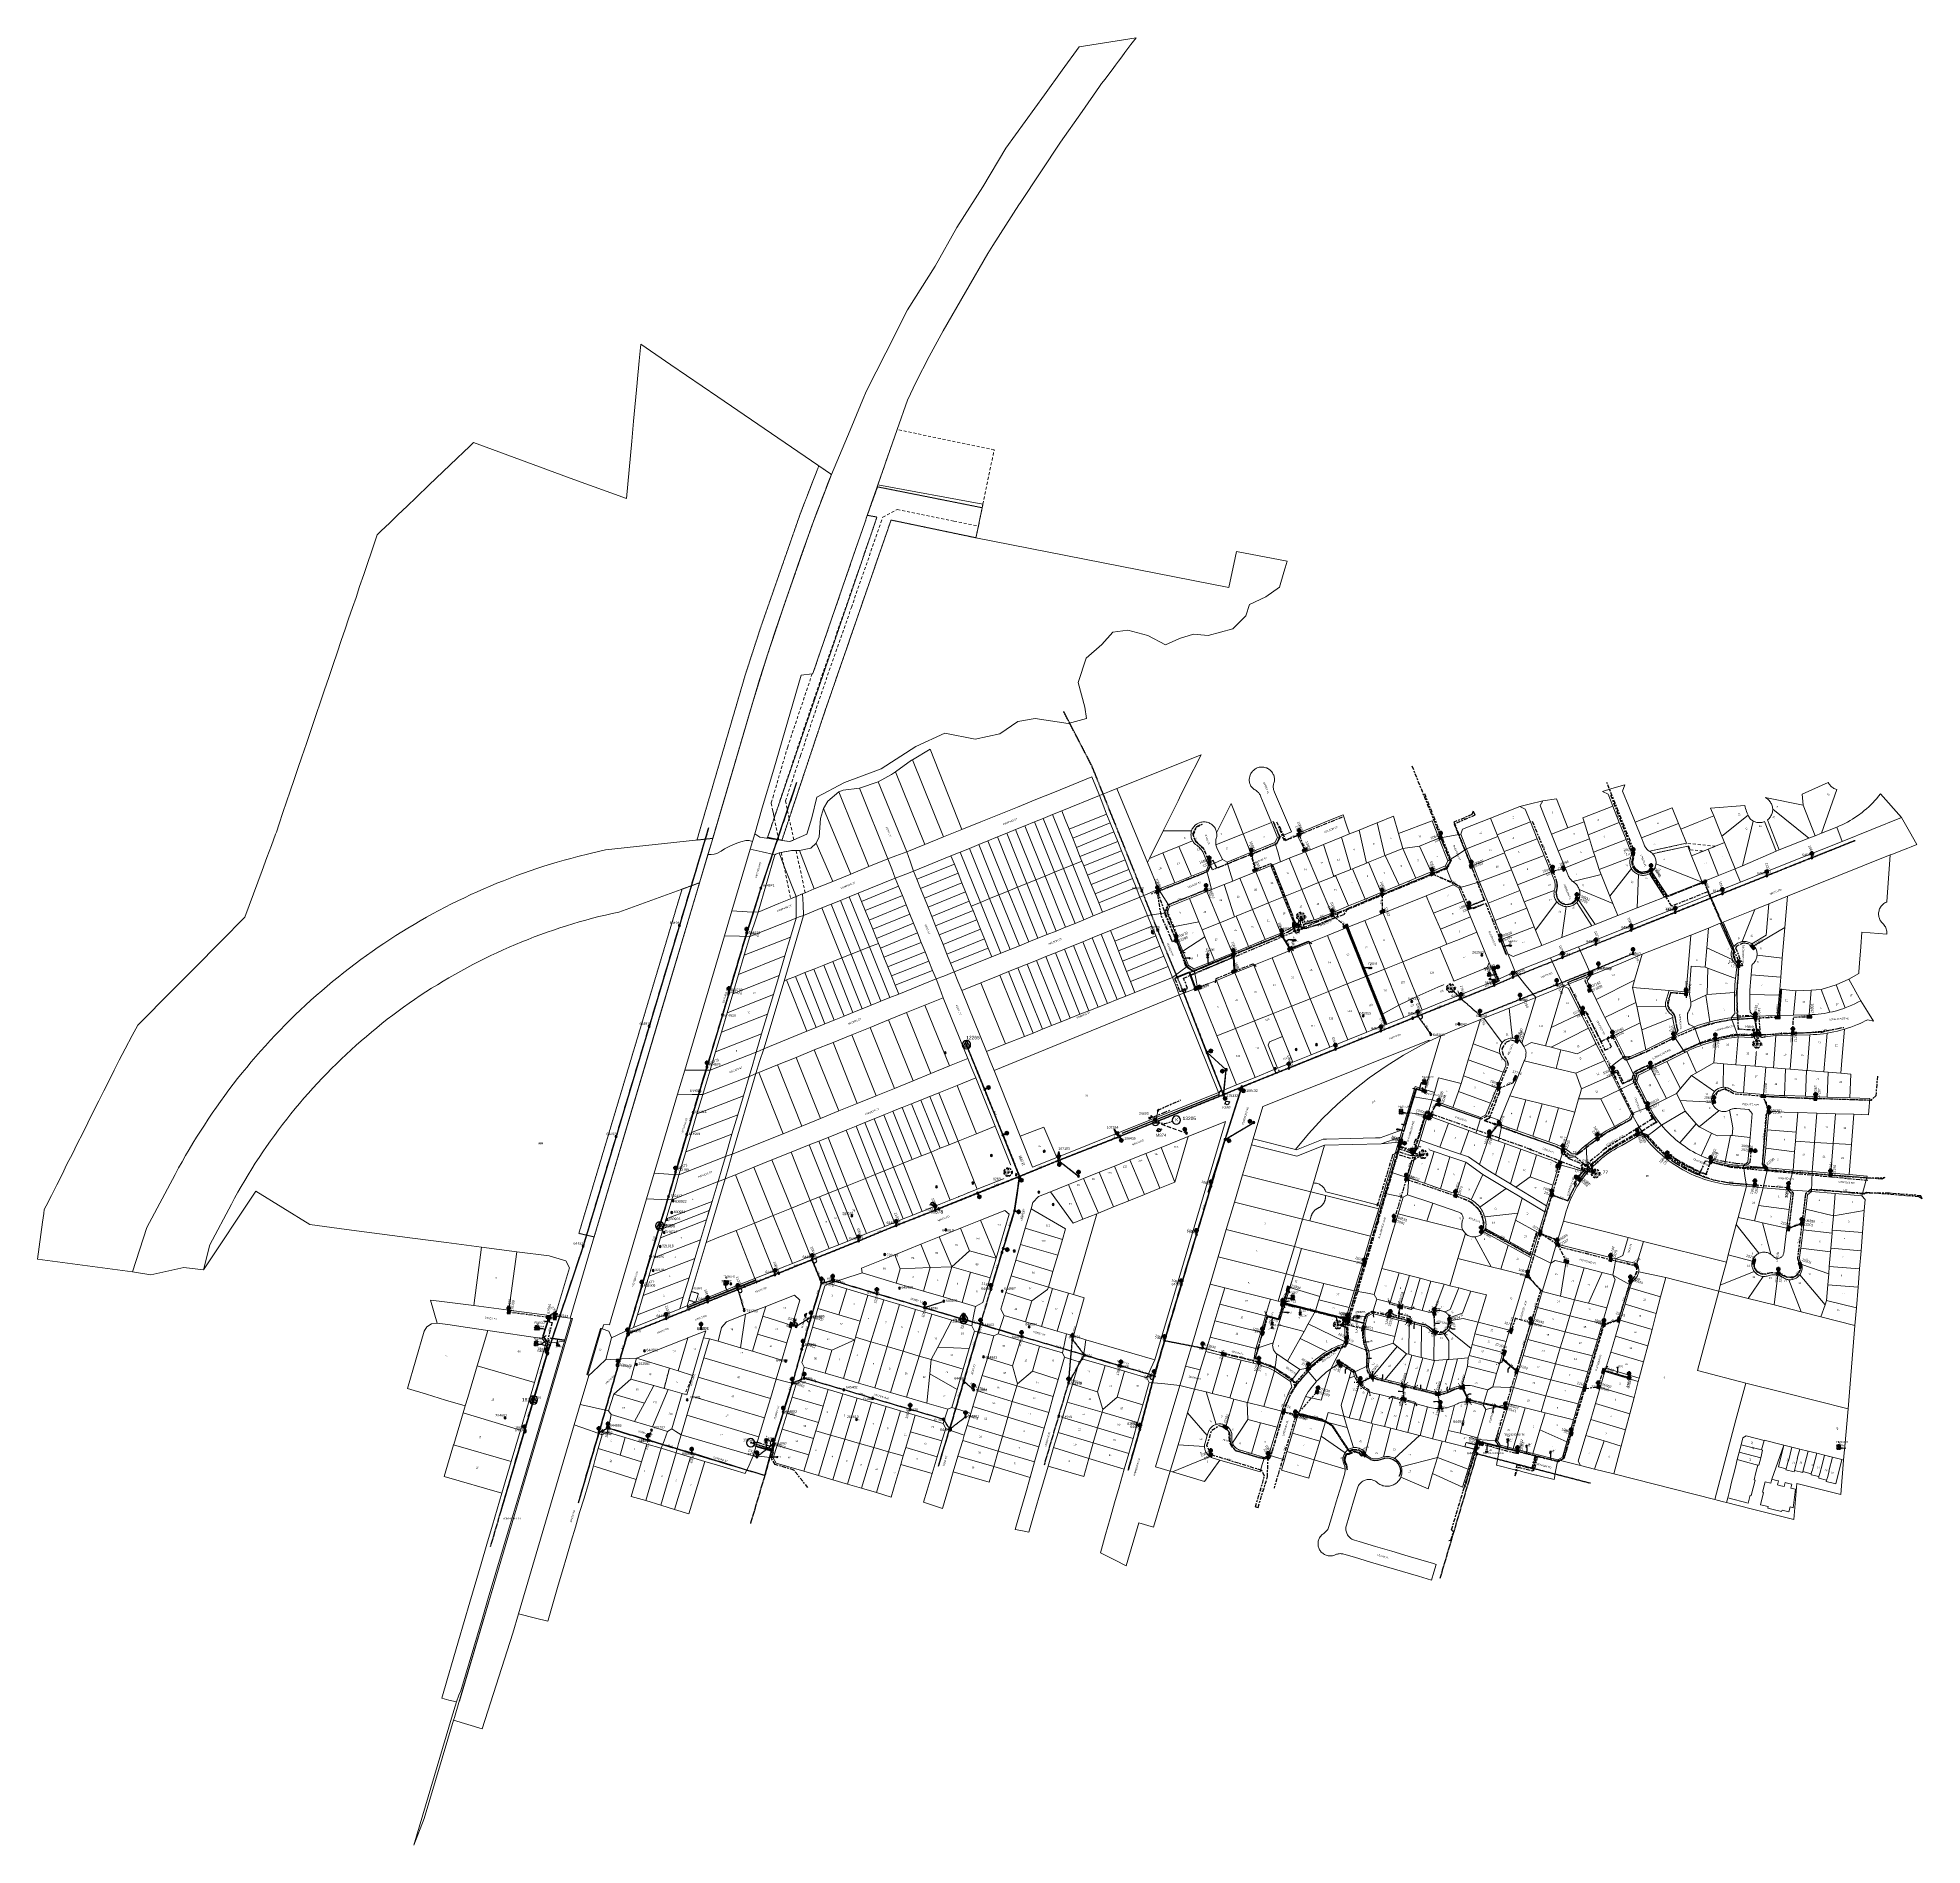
# Model space of a CAD drawing. Header units: metres. Extents: x 300457 to 302353, y 6232868 to 6234686.
import ezdxf
from ezdxf.enums import TextEntityAlignment as Align

# ---------------------------------------------------------------- set-up
doc = ezdxf.new("R2010")
doc.units = ezdxf.units.M
for name, pattern in [('Cable Exist OH', [1, 1, 0]), ('Cable Exist UG', [8.2, 4, -1.2, 1.8, -1.2]), ('Cable New OH', [6, 4, -2]), ('Dash', [5, 3, -2]), ('DASHED', [0.75, 0.5, -0.25]), ('HIDDEN', [0.375, 0.25, -0.125]), ('HIDDEN2', [0.1875, 0.125, -0.0625])]:
    doc.linetypes.add(name, pattern=pattern)
doc.layers.get('0').update_dxf_attribs({"color": 6})
for name, color, linetype, lineweight in [('Cadastre Buildings_SP_EXT', 9, 'Continuous', 5), ('Cadastre Developer_SP_EXT', 9, 'Continuous', 5), ('Cadastre Easements_SP_EXT', 9, 'Continuous', 5), ('Cadastre Land Parcels_SP_EXT', 9, 'Continuous', 5), ('Cadastre Other Property_SP_EXT', 9, 'HIDDEN', 5), ('Cadastre Road Names_SP_HV_LV_SL_EXT', 9, 'Continuous', 5), ('Cadastre Roads_SP_EXT', 9, 'Continuous', 5)]:
    doc.layers.add(name, color=color, linetype=linetype, lineweight=lineweight)
for name, color, linetype in [('Duct_SP_EXT', 7, 'Continuous'), ('Equip_HV_EXT', 7, 'Continuous'), ('Equip_HV_NEW', 2, 'Continuous'), ('Equip_LV_NEW', 2, 'Continuous'), ('Equip_SL_EXT', 7, 'Continuous'), ('Equip_SP_EXT', 7, 'Continuous'), ('Equip_SP_HV_EXT', 7, 'Continuous'), ('Equip_SP_LV_EXT', 7, 'Continuous'), ('Equip_SP_SL_EXT', 7, 'Continuous'), ('Mains_HV_EXT', 7, 'Continuous'), ('Mains_HV_NEW', 2, 'Continuous'), ('Mains_HV_NEW_Hardwired', 2, 'Continuous'), ('Mains_HV_NEW_U97', 2, 'Continuous'), ('Mains_HV_NEW_UGOH', 2, 'Continuous'), ('Mains_LV_EXT', 7, 'Continuous'), ('Mains_LV_NEW', 2, 'Continuous'), ('Mains_LV_SL_EXT', 7, 'Continuous'), ('Mains_SL_EXT', 7, 'Continuous'), ('Mains_SL_NEW', 2, 'Continuous'), ('Mains_TR_EXT', 7, 'Continuous'), ('Notes_LV_MISC', 7, 'Continuous'), ('NOTES_SL_EXT', 7, 'Continuous'), ('Notes_SL_MISC', 7, 'Continuous'), ('Notes_SP_MISC', 7, 'Continuous'), ('OH_Details_NEW', 2, 'Continuous'), ('OH_Details_SP_MISC', 7, 'Continuous'), ('Sub_SP_EXT', 7, 'Continuous'), ('Sub_SP_TR_HV_LV_EXT', 7, 'Continuous'), ('SupportsOH_SP_TR_HV_LV_SL_EXT', 7, 'Continuous'), ('SupportsOH_SP_TR_HV_LV_SL_NEW', 2, 'Continuous'), ('SupportsUG_SP_LV_EXT', 7, 'Continuous'), ('SupportsUG_SP_LV_SL_EXT', 7, 'Continuous'), ('Trench_SP_EXT', 7, 'Continuous'), ('UG_Details_SP_MISC', 7, 'Continuous')]:
    doc.layers.add(name, color=color, linetype=linetype)
doc.layers.add('UNKNOWN_FEATURES', color=1, linetype='DASHED', plot=False)
doc.styles.add('COLUMN_LABEL', font='arial.ttf')
doc.styles.add('HVSW_LABEL', font='arial.ttf')
doc.styles.add('iecARIAL', font='arial.ttf', dxfattribs={"height": 2})
doc.styles.add('iecNAME', font='times.ttf')
doc.styles.add('IESYMBOL1', font='isocp.shx')
doc.styles.add('POLE_LABEL', font='arial.ttf')
doc.styles.add('SLCP_LABEL', font='arial.ttf', dxfattribs={"height": 3.5})
doc.styles.get("Standard").update_dxf_attribs({"font": 'arial.ttf'})
doc.styles.add('SWITCH_LABEL', font='arial.ttf', dxfattribs={"height": 2.5})
doc.linetypes.add('Cable E OH', pattern='A,9.4,["E",Standard,S=1.7,R=0,X=0,Y=-1],0', length=9.4)
doc.linetypes.add('Cable New UG', pattern='A,7,-0.25,["x",Standard,S=2,R=0,X=0.2,Y=-0.8],-2.1', length=9.35)
doc.linetypes.add('Cable Rem', pattern='A,6.5,-0.001,["X",Standard,S=2.5,R=0,X=0,Y=-1.27],-0.001', length=6.502)

# ---------------------------------------------------------------- blocks, each defined once
blk = doc.blocks.new('SUB_POLE_EXT')
blk.add_wipeout([(0, 4.2), (0.4, 4.2), (0.8, 4.1), (1.2, 4), (1.6, 3.9), (2, 3.7), (2.3, 3.5), (2.7, 3.3), (3, 3), (3.3, 2.7), (3.5, 2.3), (3.8, 1.9), (3.9, 1.6), (4, 1.2), (4.2, 0.6), (4.2, 0), (4.2, -0.6), (4.1, -1.1), (3.9, -1.6), (3.6, -2.2), (3.2, -2.7), (3, -3), (2.7, -3.3), (2.4, -3.5), (2, -3.7), (1.6, -3.9), (1.3, -4), (0.8, -4.1), (0.4, -4.2), (0, -4.2), (-0.4, -4.2), (-0.8, -4.1), (-1.2, -4), (-1.6, -3.9), (-2, -3.7), (-2.4, -3.5), (-2.7, -3.3), (-3, -3), (-3.2, -2.7), (-3.5, -2.3), (-3.7, -2), (-3.9, -1.6), (-4, -1.2), (-4.2, -0.8), (-4.2, -0.1), (-4.2, 0.4), (-4.1, 0.8), (-4, 1.3), (-3.9, 1.6), (-3.7, 2), (-3.5, 2.4), (-3.3, 2.7), (-3, 3), (-2.7, 3.3), (-2.3, 3.5), (-2, 3.7), (-1.6, 3.9), (-1.2, 4), (-0.8, 4.2), (-0.4, 4.2)])
blk.add_line((2.2, 0.5), (2.2, 0.5, 0))
blk.add_lwpolyline([(-4.2, 0, 1), (4.2, 0, 1)], format="xyb", close=True)
blk.add_lwpolyline([(2.1, 0.5), (0, 4.2), (-3.7, -2.1), (3.7, -2.1)], close=True)
for tag, height, flags, p in [('STREET_CODE', 0.2, 9, (1.5, 0)), ('ASSET_NUM', 3.5, 8, (2, 2)), ('CONSTRUCTED_VOLTAGE', 0.2, 9, (1.5, -0.2)), ('NO_PHASES', 0.2, 9, (1.5, -0.4)), ('OPERATING_VOLTAGE', 0.2, 9, (1.5, -0.6)), ('OPERATED_BY', 0.2, 9, (1.5, -0.8)), ('MAINTAINED_BY', 0.2, 9, (1.5, -1)), ('ORIENTATION', 0.2, 9, (1.5, -1.2)), ('OWNED_BY', 0.2, 9, (1.5, -1.4)), ('SECONDARY_VOLTAGE', 0.2, 9, (1.5, -1.6)), ('STATE', 0.2, 9, (1.5, -1.8)), ('SUBSTATION_TYPE', 0.2, 9, (1.5, -2)), ('USAGE', 0.2, 9, (1.5, -2.2)), ('LEGEND', 0.2, 9, (1.5, -2.4)), ('LOCATION', 0.2, 9, (1.5, -2.6)), ('STREETNAME', 0.2, 9, (1.5, -2.8)), ('SUBURB', 0.2, 9, (1.5, -3)), ('NOTES', 0.2, 9, (1.5, -3.2)), ('Z', 0.2, 1, (1.5, -3.4))]:
    blk.add_attdef(tag, text='', height=height, dxfattribs=dict(flags=flags)).set_placement(p, align=Align.MIDDLE_LEFT)
blk = doc.blocks.new('SUB_KIOSK_EXT')
blk.add_lwpolyline([(-4.2, 0, 1), (4.2, 0, 1)], format="xyb", close=True)
blk.add_text('K', height=3.32).set_placement((-1.1, -1.3))
for tag, height, flags, p in [('STREET_CODE', 0.2, 9, (1.5, 0)), ('ASSET_NUM', 2.5, 8, (2, 2)), ('CONSTRUCTED_VOLTAGE', 0.2, 9, (1.5, -0.2)), ('NO_PHASES', 0.2, 9, (1.5, -0.4)), ('OPERATING_VOLTAGE', 0.2, 9, (1.5, -0.6)), ('ORIENTATION', 0.2, 9, (1.5, -0.8)), ('OWNED_BY', 0.2, 9, (1.5, -1)), ('OPERATED_BY', 0.2, 9, (1.5, -1.2)), ('MAINTAINED_BY', 0.2, 9, (1.5, -1.4)), ('SECONDARY_VOLTAGE', 0.2, 9, (1.5, -1.6)), ('STATE', 0.2, 9, (1.5, -1.8)), ('PARENT', 0.2, 9, (1.5, -2)), ('SUBSTATION_TYPE', 0.2, 9, (1.5, -2.2)), ('USAGE', 0.2, 9, (1.5, -2.4)), ('LEGEND', 0.2, 9, (1.5, -2.6)), ('LOCATION', 0.2, 9, (1.5, -2.8)), ('STREETNAME', 0.2, 9, (1.5, -3)), ('SUBURB', 0.2, 9, (1.5, -3.2)), ('NOTES', 0.2, 9, (1.5, -3.4)), ('Z', 0.2, 1, (1.5, -3.6))]:
    blk.add_attdef(tag, text='', height=height, dxfattribs=dict(flags=flags)).set_placement(p, align=Align.MIDDLE_LEFT)
blk = doc.blocks.new('SUB_PADMOUNT_EXT')
for points in [[(0, 0), (-3.84, 1.92), (-3.84, -1.92)], [(0, 0), (3.84, 1.92), (3.84, -1.92)]]:
    blk.add_hatch(color=256).paths.add_polyline_path(points)
for p, q in [((3.84, 1.92), (-3.84, -1.92)), ((-3.84, 1.92), (3.84, -1.92))]:
    blk.add_line(p, q)
blk.add_lwpolyline([(-3.84, -1.92), (3.84, -1.92), (3.84, 1.92), (-3.84, 1.92)], close=True)
for tag, height, flags, p in [('STREET_CODE', 0.2, 9, (1.5, 0)), ('ASSET_NUM', 3.5, 8, (2, 2)), ('CONSTRUCTED_VOLTAGE', 0.2, 9, (1.5, -0.2)), ('OPERATING_VOLTAGE', 0.2, 9, (1.5, -0.6)), ('ORIENTATION', 0.2, 9, (1.5, -0.8)), ('OWNED_BY', 0.2, 9, (1.5, -1)), ('OPERATED_BY', 0.2, 9, (1.5, -1.2)), ('SECONDARY_VOLTAGE', 0.2, 9, (1.5, -1.6)), ('STATE', 0.2, 9, (1.5, -1.8)), ('SUBSTATION_TYPE', 0.2, 9, (1.5, -2.2)), ('STREETNAME', 0.2, 9, (1.5, -3)), ('SUBURB', 0.2, 9, (1.5, -3.2)), ('Z', 0.2, 1, (1.5, -3.6)), ('NO_PHASES', 0.2, 9, (1.5, -0.4)), ('MAINTAINED_BY', 0.2, 9, (1.5, -1.4)), ('PARENT', 0.2, 9, (1.5, -2)), ('USAGE', 0.2, 9, (1.5, -2.4)), ('LEGEND', 0.2, 9, (1.5, -2.6)), ('LOCATION', 0.2, 9, (1.5, -2.8)), ('NOTES', 0.2, 9, (1.5, -3.4))]:
    blk.add_attdef(tag, text='', height=height, dxfattribs=dict(flags=flags)).set_placement(p, align=Align.MIDDLE_LEFT)
blk = doc.blocks.new('COLUMN_EXT')
blk.add_hatch(color=256).paths.add_polyline_path([(-1.5, 1.5), (-1.5, -1.5), (1.5, -1.5), (1.5, 1.5)])
blk.add_lwpolyline([(-1.5, -1.5), (1.5, -1.5), (1.5, 1.5), (-1.5, 1.5)], close=True)
for tag, height, style, flags, p in [('STRUCTURE_PLANT_NUMBER', 0.2, 'POLE_LABEL', 9, (1.8, 0)), ('ASSET_NUM', 2.5, 'COLUMN_LABEL', 8, (2, 2)), ('STREET_CODE', 0.2, 'COLUMN_LABEL', 9, (1.8, -0.2))]:
    blk.add_attdef(tag, text='', height=height, dxfattribs=dict(style=style, flags=flags)).set_placement(p, align=Align.MIDDLE_LEFT)
at = {"flags": 9}
for tag, p in [('COLUMN_TYPE', (1.8, -0.4)), ('OWNED_BY', (1.8, -0.6)), ('STATE', (1.8, -0.8)), ('USAGE', (1.8, -1)), ('LEGEND', (1.8, -1.2)), ('LOCATION', (1.8, -1.4)), ('STREETNAME', (1.8, -1.6)), ('SUBURB', (1.8, -1.8)), ('NOTES', (1.8, -2))]:
    blk.add_attdef(tag, text='', height=0.2, dxfattribs=at).set_placement(p, align=Align.MIDDLE_LEFT)
at = {"flags": 1}
blk.add_attdef('Z', (1.8, -2.4), '', height=0.2, dxfattribs=at)
blk = doc.blocks.new('PILLAR_EXT')
blk.add_hatch(color=256).paths.add_polyline_path([(-2.475, 0.99), (-2.475, -0.99), (2.475, -0.99), (2.475, 0.99)])
blk.add_lwpolyline([(-2.475, -0.99), (2.475, -0.99), (2.475, 0.99), (-2.475, 0.99)], close=True)
for tag, p, flags in [('OWNED_BY', (0, -0.2), 9), ('STATE', (0, -0.4), 9), ('SUPPORT_TYPE', (0, -0.6), 9), ('STREETNAME', (0, -1.8), 9), ('SUBURB', (0, -2), 1), ('USAGE', (0, -0.8), 9), ('LEGEND', (0, -1), 9), ('LOCATION', (0, -1.2), 9), ('NOTES', (0, -1.4), 9), ('PARENT', (0, -1.6), 9)]:
    blk.add_attdef(tag, p, '', height=0.2, dxfattribs=dict(flags=flags))
at = {"style": 'iecARIAL', "flags": 8}
blk.add_attdef('ASSET_NUM', (1.5, 3.5), '', height=2.5, dxfattribs=at)
blk = doc.blocks.new('DUCT_EXT')
blk.add_circle((0, 0.8), 0.8)
at = {"flags": 1}
blk.add_attdef('Z', (0, 0), '', height=0.2, dxfattribs=at)
at = {"flags": 9}
for tag, p in [('DUCT_CODE', (0, 0)), ('XSECT_TYPE', (0, -0.2)), ('FB_REFERENCE', (0, -0.4)), ('STATE', (0, -0.6)), ('NOTES', (0, -0.8))]:
    blk.add_attdef(tag, text='', height=0.2, dxfattribs=at).set_placement(p, align=Align.MIDDLE_LEFT)
blk = doc.blocks.new('LV_OH_LINKS_OPEN_EXT')
for p, q in [((-0.2, 5), (-0.2, 5.5)), ((-0.2, 3), (-0.2, 2.5)), ((0.2, 5), (0.2, 5.5)), ((0.2, 3), (0.2, 2.5))]:
    blk.add_line(p, q)
blk.add_lwpolyline([(0, 3, 1), (0, 5, 1)], format="xyb", close=True)
at = {"flags": 1}
blk.add_attdef('Z', (0, 0), '', height=0.2, dxfattribs=at)
at = {"flags": 9}
for tag, p in [('ACTUAL_STATUS', (0, 0)), ('CONSTRUCTED_VOLTAGE', (0, -0.2)), ('NO_PHASES', (0, -0.4)), ('OPERATING_VOLTAGE', (0, -0.6)), ('ORIENTATION', (0, -0.8)), ('OWNED_BY', (0, -1)), ('STATE', (0, -1.2)), ('SWITCH_TYPE', (0, -1.4)), ('USAGE', (0, -1.6)), ('LEGEND', (0, -1.8)), ('NOTES', (0, -2))]:
    blk.add_attdef(tag, text='', height=0.2, dxfattribs=at).set_placement(p, align=Align.MIDDLE_LEFT)
blk = doc.blocks.new('LV_OH_LINKS_CLOSED_EXT')
for p, q in [((-0.2, 5), (-0.2, 3)), ((0.2, 5), (0.2, 3))]:
    blk.add_line(p, q)
blk.add_lwpolyline([(0, 3, 1), (0, 5, 1)], format="xyb", close=True)
at = {"flags": 1}
blk.add_attdef('Z', (0, 0), '', height=0.2, dxfattribs=at)
at = {"flags": 9}
for tag, p in [('ACTUAL_STATUS', (0, 0)), ('CONSTRUCTED_VOLTAGE', (0, -0.2)), ('NO_PHASES', (0, -0.4)), ('OPERATING_VOLTAGE', (0, -0.6)), ('ORIENTATION', (0, -0.8)), ('OWNED_BY', (0, -1)), ('STATE', (0, -1.2)), ('SWITCH_TYPE', (0, -1.4)), ('USAGE', (0, -1.6)), ('NOTES', (0, -1.8))]:
    blk.add_attdef(tag, text='', height=0.2, dxfattribs=at).set_placement(p, align=Align.MIDDLE_LEFT)
blk = doc.blocks.new('SL_LANTERN_EXT')
at = {"lineweight": 40}
for p, q in [((-2.3, 4.2), (2.2, 4.2)), ((-1.5, 5.7), (-1.1, 5.3)), ((-1.5, 2.8), (-1.1, 3.2)), ((0, 2), (0, 6.5)), ((0, 0), (0, 2.7)), ((1.5, 5.7), (1.1, 5.3)), ((1.5, 2.8), (1.1, 3.2))]:
    blk.add_line(p, q, dxfattribs=at)
blk.add_circle((0, 4.2), 1.5, dxfattribs=at)
at = {"style": 'iecARIAL', "flags": 8}
blk.add_attdef('ASSET_NUM', (1.5, 1.5), '', height=2.5, dxfattribs=at)
for tag, p, height, flags in [('CONSTRUCTED_VOLTAGE', (1, -0.7), 0.2, 9), ('CONTROL_TYPE', (1, -0.9), 0.2, 9), ('LANTERN_PURPOSE', (1, -1.1), 0.2, 9), ('LANTERN_TYPE', (1, -1.3), 0.2, 9), ('NO_PHASES', (1, -1.5), 0.2, 9), ('OPERATING_VOLTAGE', (1, -1.7), 0.2, 9), ('ORIENTATION', (1, -1.9), 0.2, 9), ('OWNED_BY', (1, -2.1), 0.2, 9), ('STATE', (1, -2.3), 0.2, 9), ('USAGE', (1, -2.5), 0.2, 9), ('CEXIST', (1, -2.7), 0.2, 9), ('CNEW', (1, -2.9), 0.2, 9), ('CNUMBER', (1, -3.1), 0.2, 9), ('CREMOVE', (1, -3.3), 0.2, 9), ('CREPLACE', (1, -3.5), 0.2, 9), ('LKINGHEIGHT', (1, -3.7), 0.2, 9), ('LBRACKET', (1, -3.9), 0.2, 9), ('LBRACKETVOCAB', (1, -4.1), 0.2, 9), ('LCATEGORY', (1, -4.3), 0.2, 9), ('LCHARGE1', (1, -4.5), 0.2, 9), ('LCHARGE1PERCENT', (1, -4.7), 0.2, 9), ('LCHARGE2', (1, -4.9), 0.2, 9), ('LCHARGE2PERCENT', (1, -5.1), 0.2, 9), ('LCHARGE3', (1, -5.3), 0.2, 9), ('LCHARGE3PERCENT', (1, -5.5), 0.2, 9), ('LEXIST', (1, -5.7), 0.2, 9), ('LLAMP', (1, -5.9), 0.2, 9), ('LLAMPVOCAB', (1, -6.1), 0.2, 9), ('LMAST', (1, -6.3), 0.2, 9), ('LMASTVOCAB', (1, -6.5), 0.2, 9), ('LNEW', (1, -6.7), 0.2, 9), ('LANTNUMBER', (1, -6.9), 0.2, 9), ('LOUTREACH', (1, -7.3), 0.2, 9), ('LOUTREACHVOCAB', (1, -7.5), 0.2, 9), ('LRATECODE', (1, -7.7), 0.2, 9), ('LREMOVE', (1, -7.9), 0.2, 9), ('LREPLACE', (1, -8.1), 0.2, 9), ('LTYPE', (1, -8.3), 0.2, 9), ('LTYPEVOCAB', (1, -8.5), 0.2, 9), ('LEGEND', (1, -8.7), 0.2, 9), ('LOCATION', (1, -8.9), 0.2, 9), ('NOTES', (1, -9.1), 0.2, 9), ('STREETNAME', (1, -9.3), 0.2, 9), ('SUBURB', (1, -9.5), 0.2, 1), ('LNUMBER', (2.2, -3.3), 2.5, 8)]:
    blk.add_attdef(tag, p, '', height=height, dxfattribs=dict(flags=flags))
blk = doc.blocks.new('POLE_EXT')
blk.add_hatch(color=256).paths.add_polyline_path([(-1, 0, 1), (1, 0, 1)])
blk.add_lwpolyline([(-1, 0, 1), (1, 0, 1)], format="xyb", close=True)
for tag, height, flags, p in [('pNumber', 2.5, 8, (-17.8, 2.1)), ('OWNED_BY', 0.2, 9, (1.4, -0.4)), ('PARENT', 0.2, 9, (1.4, -0.6)), ('SPECIAL_USE', 0.2, 9, (1.4, -0.8)), ('STATE', 0.2, 9, (1.4, -1)), ('USAGE', 0.2, 9, (1.4, -1.2)), ('cLV', 0.2, 9, (1.4, -1.4)), ('hDepth', 0.2, 9, (1.4, -1.6)), ('hDia', 0.2, 9, (1.4, -1.8)), ('cHV', 0.2, 9, (1.4, -2)), ('LBRACKET', 0.2, 9, (1.4, -2.2)), ('LExisting', 0.2, 9, (1.4, -2.4)), ('LANTNUMBER', 0.2, 9, (1.4, -2.6)), ('LOther', 0.2, 9, (1.4, -2.8)), ('LRemove', 0.2, 9, (1.4, -3)), ('LEGEND', 0.2, 9, (1.4, -3.2)), ('cLinedev', 0.2, 9, (1.4, -3.4)), ('LOCATION', 0.2, 9, (1.4, -3.6)), ('pExisting', 0.2, 9, (1.4, -3.8)), ('PFNUMBER', 0.2, 9, (1.4, -4)), ('NEWPFNUMBER', 0.2, 9, (1.4, -4.2)), ('pFooting', 0.2, 9, (1.4, -4.4)), ('pNew', 0.2, 9, (1.4, -4.6)), ('pRelocate', 0.2, 9, (1.4, -5)), ('pRemove', 0.2, 9, (1.4, -5.2)), ('pReplace', 0.2, 9, (1.4, -5.4)), ('pStay', 0.2, 9, (1.4, -5.6)), ('pType', 0.2, 9, (1.4, -5.8)), ('cspan', 0.2, 9, (1.4, -6)), ('STREETNAME', 0.2, 9, (1.4, -6.2)), ('SUBURB', 0.2, 9, (1.4, -6.4)), ('NOTES', 0.2, 9, (1.4, -6.6)), ('MAINTAINED_BY', 0.2, 9, (1.4, -6.8)), ('OPERATED_BY', 0.2, 9, (1.4, -7))]:
    blk.add_attdef(tag, text='', height=height, dxfattribs=dict(flags=flags)).set_placement(p, align=Align.MIDDLE_LEFT)
at = {"style": 'POLE_LABEL'}
for tag, height, flags, p in [('STRUCTURE_PLANT_NUMBER', 0.2, 9, (1.4, 0)), ('ASSET_NUM', 2.5, 8, (2, 2)), ('STREET_CODE', 0.2, 9, (1.4, -0.2))]:
    blk.add_attdef(tag, text='', height=height, dxfattribs=dict(at, flags=flags)).set_placement(p, align=Align.MIDDLE_LEFT)
at = {"flags": 1}
blk.add_attdef('Z', (1.4, -7.3), '', height=0.2, dxfattribs=at)
blk = doc.blocks.new('SL_STJ_EXT')
h = blk.add_hatch(color=256)
edge = h.paths.add_edge_path()
edge.add_ellipse((-0.6, 0.1), major_axis=(0.226, 0.226), ratio=1, start_angle=45, end_angle=135)
edge.add_line((-0.9, 0.1), (-0.9, -0.1))
edge.add_ellipse((-0.6, -0.1), major_axis=(0.226, 0.226), ratio=1, start_angle=135, end_angle=225)
edge.add_line((-0.6, -0.5), (0.6, -0.5))
edge.add_ellipse((0.6, -0.1), major_axis=(-0.226, 0.226), ratio=1, start_angle=135, end_angle=225)
edge.add_line((0.9, -0.1), (0.9, 0.1))
edge.add_ellipse((0.6, 0.1), major_axis=(-0.226, 0.226), ratio=1, start_angle=225, end_angle=315)
edge.add_line((0.6, 0.5), (-0.6, 0.5))
blk.add_lwpolyline([(-0.9, 0.1), (-0.9, -0.1, 0.414214), (-0.6, -0.5), (0.6, -0.5, 0.414214), (0.9, -0.1), (0.9, 0.1, 0.414214), (0.6, 0.5), (-0.6, 0.5, 0.414214)], format="xyb", close=True)
at = {"flags": 1}
blk.add_attdef('Z', (0, 0), '', height=0.2, dxfattribs=at)
at = {"flags": 9}
for tag, p in [('ORIENTATION', (0, 0)), ('USAGE', (0, -0.2)), ('LEGEND', (0, -0.4)), ('NOTES', (0, -0.6))]:
    blk.add_attdef(tag, text='', height=0.2, dxfattribs=at).set_placement(p, align=Align.MIDDLE_LEFT)
blk = doc.blocks.new('WARNING_FEATURE_EXT')
h = blk.add_hatch(color=2)
h.dxf.hatch_style = 1
h.paths.add_polyline_path([(0, 2), (-1, 0), (1, 0)])
at = {"color": 18, "true_color": 0x000000}
blk.add_lwpolyline([(-1, 0), (0, 2), (1, 0)], close=True, dxfattribs=at)
at = {"color": 18, "true_color": 0x000000, "insert": (0, 0.9), "char_height": 1.5, "attachment_point": 5, "line_spacing_factor": 1.5, "style": 'iecNAME'}
blk.add_mtext_dynamic_manual_height_columns('!', width=1.5, gutter_width=4, heights=[0], dxfattribs=at)
at = {"color": 2, "flags": 1}
for tag, p in [('STATE', (1.2, 2)), ('HAZMAT_ID', (1.2, 0.7))]:
    blk.add_attdef(tag, p, '', height=0.8, dxfattribs=at)
at = {"color": 2}
blk.add_attdef('WARNING_TYPE', text='', height=1, dxfattribs=at).set_placement((-4.1, -1.2), (4.9, -1.2), align=Align.ALIGNED)
at = {"color": 2, "flags": 1}
blk.add_attdef('WARNING_DESC', text='', height=0.8, dxfattribs=at).set_placement((1.2, -0.6), align=Align.MIDDLE_CENTER)
blk = doc.blocks.new('HV_USL_CLOSED_EXT')
blk.add_line((2.4, 5.5), (-2.4, 5.5))
blk.add_lwpolyline([(1.4, 5.5, 0.414214), (0, 6.9, 0.414214), (-1.4, 5.5)], format="xyb")
for tag, height, flags, p in [('STREET_CODE', 0.2, 9, (1.5, 0)), ('ASSET_NUM', 2.5, 8, (2, 2)), ('ACTUAL_STATUS', 0.2, 9, (1.5, -0.2)), ('CONSTRUCTED_VOLTAGE', 0.2, 9, (1.5, -0.4)), ('NO_PHASES', 0.2, 9, (1.5, -0.6)), ('OPERATING_VOLTAGE', 0.2, 9, (1.5, -0.8)), ('ORIENTATION', 0.2, 9, (1.5, -1)), ('OWNED_BY', 0.2, 9, (1.5, -1.2)), ('OPERATED_BY', 0.2, 9, (1.5, -1.4)), ('MAINTAINED_BY', 0.2, 9, (1.5, -1.6)), ('STATE', 0.2, 9, (1.5, -1.8)), ('SWITCH_TYPE', 0.2, 9, (1.5, -2)), ('USAGE', 0.2, 9, (1.5, -2.2)), ('LEGEND', 0.2, 9, (1.5, -2.4)), ('LOCATION', 0.2, 9, (1.5, -2.6)), ('STREETNAME', 0.2, 9, (1.5, -2.8)), ('SUBURB', 0.2, 9, (1.5, -3)), ('NOTES', 0.2, 9, (1.5, -3.2)), ('LABEL_ALIGNMENT', 0.2, 9, (1.5, -3.4)), ('Z', 0.2, 1, (1.5, -3.6))]:
    blk.add_attdef(tag, text='', height=height, dxfattribs=dict(flags=flags)).set_placement(p, align=Align.MIDDLE_LEFT)
blk = doc.blocks.new('HV_DOF_CLOSED_EXT')
for p, q in [((0, 7.9), (0, 6.94)), ((0, 4.06), (0, 3.1))]:
    blk.add_line(p, q)
blk.add_lwpolyline([(-1.2, 4.06), (1.2, 4.06), (-1.2, 6.94), (1.2, 6.94)], close=True)
for tag, height, flags, p in [('STREET_CODE', 0.2, 9, (1.5, 0)), ('ASSET_NUM', 2.5, 8, (2, 2)), ('ACTUAL_STATUS', 0.2, 9, (1.5, -0.2)), ('CONSTRUCTED_VOLTAGE', 0.2, 9, (1.5, -0.4)), ('OPERATING_VOLTAGE', 0.2, 9, (1.5, -0.8)), ('ORIENTATION', 0.2, 9, (1.5, -1)), ('OWNED_BY', 0.2, 9, (1.5, -1.2)), ('OPERATED_BY', 0.2, 9, (1.5, -1.4)), ('STATE', 0.2, 9, (1.5, -1.8)), ('SWITCH_TYPE', 0.2, 9, (1.5, -2)), ('STREETNAME', 0.2, 9, (1.5, -2.8)), ('SUBURB', 0.2, 9, (1.5, -3)), ('Z', 0.2, 1, (1.5, -3.6)), ('NO_PHASES', 0.2, 9, (1.5, -0.6)), ('MAINTAINED_BY', 0.2, 9, (1.5, -1.6)), ('USAGE', 0.2, 9, (1.5, -2.2)), ('LEGEND', 0.2, 9, (1.5, -2.4)), ('LOCATION', 0.2, 9, (1.5, -2.6)), ('NOTES', 0.2, 9, (1.5, -3.2)), ('LABEL_ALIGNMENT', 0.2, 9, (1.5, -3.4))]:
    blk.add_attdef(tag, text='', height=height, dxfattribs=dict(flags=flags)).set_placement(p, align=Align.MIDDLE_LEFT)
blk = doc.blocks.new('HV_ABS_CLOSED_EXT')
blk.add_line((-3, 6.9), (3, 6.9))
blk.add_circle((0, 6.9), 1.8)
at = {"flags": 1}
blk.add_attdef('Z', (0, 0), '', height=0.2, dxfattribs=at)
at = {"style": 'HVSW_LABEL'}
for tag, height, flags, p in [('ASSET_NUM', 3.5, 8, (2, 2)), ('STREET_CODE', 0.2, 9, (0, -0.2))]:
    blk.add_attdef(tag, text='', height=height, dxfattribs=dict(at, flags=flags)).set_placement(p, align=Align.MIDDLE_LEFT)
at = {"flags": 9}
for tag, p in [('ACTUAL_STATUS', (0, -0.4)), ('CONSTRUCTED_VOLTAGE', (0, -0.6)), ('NO_PHASES', (0, -0.8)), ('OPERATING_VOLTAGE', (0, -1)), ('ORIENTATION', (0, -1.2)), ('OWNED_BY', (0, -1.4)), ('STATE', (0, -1.6)), ('SWITCH_TYPE', (0, -1.8)), ('USAGE', (0, -2)), ('LEGEND', (0, -2.2)), ('LOCATION', (0, -2.4)), ('STREETNAME', (0, -2.6)), ('SUBURB', (0, -2.8)), ('NOTES', (0, -3))]:
    blk.add_attdef(tag, text='', height=0.2, dxfattribs=at).set_placement(p, align=Align.MIDDLE_LEFT)
blk = doc.blocks.new('SWG_HOLEC_SU_NO_EXT')
blk.add_line((1.8, -2), (5.8, -2))
for points in [[(1, 0), (0, 0)], [(6.6, 0), (7.6, 0)]]:
    blk.add_lwpolyline(points)
for points in [[(1.8, -0.8, 1), (1.8, 0.8, 1)], [(5.8, -0.8, 1), (5.8, 0.8, 1)]]:
    blk.add_lwpolyline(points, format="xyb", close=True)
at = {"insert": (5.3, -3.6), "char_height": 1.4, "width": 3.886, "attachment_point": 1, "rotation": 180}
blk.add_mtext('{\\fArial|b0|i0|c0|p34;N/O}', dxfattribs=at)
at = {"style": 'SWITCH_LABEL', "flags": 8}
blk.add_attdef('ASSET_NUM', text='', height=2.5, rotation=179.9544, dxfattribs=at).set_placement((-2.4, 0), align=Align.MIDDLE_LEFT)
at = {"flags": 1}
blk.add_attdef('Z', (0, 0), '', height=0.2, dxfattribs=at)
at = {"style": 'SWITCH_LABEL', "flags": 9}
blk.add_attdef('STREET_CODE', text='', height=0.2, dxfattribs=at).set_placement((0, -0.2), align=Align.MIDDLE_LEFT)
at = {"flags": 9}
for tag, p in [('ACTUAL_STATUS', (0, -0.4)), ('CONSTRUCTED_VOLTAGE', (0, -0.6)), ('NO_PHASES', (0, -0.8)), ('OPERATING_VOLTAGE', (0, -1)), ('ORIENTATION', (0, -1.2)), ('OWNED_BY', (0, -1.4)), ('PARENT', (0, -1.6)), ('STATE', (0, -1.8)), ('SWITCH_TYPE', (0, -2)), ('USAGE', (0, -2.2)), ('LOCATION', (0, -2.4)), ('STREETNAME', (0, -2.6)), ('SUBURB', (0, -2.8)), ('NOTES', (0, -3))]:
    blk.add_attdef(tag, text='', height=0.2, dxfattribs=at).set_placement(p, align=Align.MIDDLE_LEFT)
blk = doc.blocks.new('*U155')
for p, q in [((-3.4, 9), (-2.2, 9)), ((1.4, 9), (2.6, 9))]:
    blk.add_line(p, q)
blk.add_circle((-0.4, 9), 1.8)
for tag, height, flags, p in [('STREET_CODE', 0.2, 9, (1.5, 0)), ('ASSET_NUM', 2.5, 8, (2, 2)), ('ACTUAL_STATUS', 0.2, 9, (1.5, -0.2)), ('CONSTRUCTED_VOLTAGE', 0.2, 9, (1.5, -0.4)), ('NO_PHASES', 0.2, 9, (1.5, -0.6)), ('OPERATING_VOLTAGE', 0.2, 9, (1.5, -0.8)), ('ORIENTATION', 0.2, 9, (1.5, -1)), ('OWNED_BY', 0.2, 9, (1.5, -1.2)), ('STATE', 0.2, 9, (1.5, -1.4)), ('SWITCH_TYPE', 0.2, 9, (1.5, -1.6)), ('USAGE', 0.2, 9, (1.5, -1.8)), ('LEGEND', 0.2, 9, (1.5, -2)), ('LOCATION', 0.2, 9, (1.5, -2.2)), ('STREETNAME', 0.2, 9, (1.5, -2.4)), ('SUBURB', 0.2, 9, (1.5, -2.6)), ('NOTES', 0.2, 9, (1.5, -2.8)), ('MAINTAINED_BY', 0.2, 9, (1.5, -3)), ('OPERATED_BY', 0.2, 9, (1.5, -3.2)), ('LABEL_ALIGNMENT', 0.2, 9, (1.5, -3.4)), ('Z', 0.2, 1, (1.5, -3.6))]:
    blk.add_attdef(tag, text='', height=height, dxfattribs=dict(flags=flags)).set_placement(p, align=Align.MIDDLE_LEFT)
blk = doc.blocks.new('SWG_HOLEC_SU_EXT')
blk.add_line((1.8, -2), (5.8, -2))
for points in [[(1, 0), (0, 0)], [(6.6, 0), (7.6, 0)]]:
    blk.add_lwpolyline(points)
for points in [[(1.8, -0.8, 1), (1.8, 0.8, 1)], [(5.8, -0.8, 1), (5.8, 0.8, 1)]]:
    blk.add_lwpolyline(points, format="xyb", close=True)
at = {"style": 'SWITCH_LABEL', "flags": 8}
blk.add_attdef('ASSET_NUM', text='', height=2.5, rotation=179.9544, dxfattribs=at).set_placement((-2.4, 0), align=Align.MIDDLE_LEFT)
at = {"flags": 1}
blk.add_attdef('Z', (0, 0), '', height=0.2, dxfattribs=at)
at = {"style": 'SWITCH_LABEL', "flags": 9}
blk.add_attdef('STREET_CODE', text='', height=0.2, dxfattribs=at).set_placement((0, -0.2), align=Align.MIDDLE_LEFT)
at = {"flags": 9}
for tag, p in [('ACTUAL_STATUS', (0, -0.4)), ('CONSTRUCTED_VOLTAGE', (0, -0.6)), ('NO_PHASES', (0, -0.8)), ('OPERATING_VOLTAGE', (0, -1)), ('ORIENTATION', (0, -1.2)), ('OWNED_BY', (0, -1.4)), ('PARENT', (0, -1.6)), ('STATE', (0, -1.8)), ('SWITCH_TYPE', (0, -2)), ('USAGE', (0, -2.2)), ('LOCATION', (0, -2.4)), ('STREETNAME', (0, -2.6)), ('SUBURB', (0, -2.8)), ('NOTES', (0, -3))]:
    blk.add_attdef(tag, text='', height=0.2, dxfattribs=at).set_placement(p, align=Align.MIDDLE_LEFT)
blk = doc.blocks.new('*U141')
for p, q in [((-1.7, 7.2), (-1, 6.5)), ((1, 4.5), (1.7, 3.8))]:
    blk.add_line(p, q)
blk.add_lwpolyline([(0.2, 3.6), (1.9, 5.4), (-1.9, 5.6), (-0.2, 7.4)], close=True)
for tag, height, flags, p in [('STREET_CODE', 0.2, 9, (1.5, 0)), ('ASSET_NUM', 2.5, 8, (2, 2)), ('ACTUAL_STATUS', 0.2, 9, (1.5, -0.2)), ('CONSTRUCTED_VOLTAGE', 0.2, 9, (1.5, -0.4)), ('NO_PHASES', 0.2, 9, (1.5, -0.6)), ('OPERATING_VOLTAGE', 0.2, 9, (1.5, -0.8)), ('ORIENTATION', 0.2, 9, (1.5, -1)), ('OWNED_BY', 0.2, 9, (1.5, -1.2)), ('OPERATED_BY', 0.2, 9, (1.5, -1.4)), ('MAINTAINED_BY', 0.2, 9, (1.5, -1.6)), ('STATE', 0.2, 9, (1.5, -1.8)), ('SWITCH_TYPE', 0.2, 9, (1.5, -2)), ('USAGE', 0.2, 9, (1.5, -2.2)), ('LEGEND', 0.2, 9, (1.5, -2.4)), ('LOCATION', 0.2, 9, (1.5, -2.6)), ('STREETNAME', 0.2, 9, (1.5, -2.8)), ('SUBURB', 0.2, 9, (1.5, -3)), ('NOTES', 0.2, 9, (1.5, -3.2)), ('LABEL_ALIGNMENT', 0.2, 9, (1.5, -3.4)), ('Z', 0.2, 1, (1.5, -3.6))]:
    blk.add_attdef(tag, text='', height=height, dxfattribs=dict(flags=flags)).set_placement(p, align=Align.MIDDLE_LEFT)
blk = doc.blocks.new('End Shackle_EXT')
blk.add_wipeout([(0, 0.3), (1.8, 0.3), (1.8, -0.3), (0, -0.3)])
blk.add_line((1.8, -1), (1.8, 1))
at = {"flags": 1}
blk.add_attdef('Z', (0, 0), '', height=0.2, dxfattribs=at)
at = {"flags": 9}
for tag, p in [('CONNECTOR_TYPE', (0, 0)), ('CONSTRUCTED_VOLTAGE', (0, -0.2)), ('NO_PHASES', (0, -0.4)), ('OPERATING_VOLTAGE', (0, -0.6)), ('ORIENTATION', (0, -0.8)), ('OWNED_BY', (0, -1)), ('STATE', (0, -1.2)), ('USAGE', (0, -1.4)), ('NOTES', (0, -1.6))]:
    blk.add_attdef(tag, text='', height=0.2, dxfattribs=at).set_placement(p, align=Align.MIDDLE_LEFT)
blk = doc.blocks.new('CABLE_LARGE_EXT')
h = blk.add_hatch(color=256)
edge = h.paths.add_edge_path()
edge.add_arc((0, 0.5), 0.55, 0, 360)
blk.add_circle((0, 0.5), 0.55)
at = {"flags": 1}
blk.add_attdef('Z', (0, 0), '', height=0.2, dxfattribs=at)
at = {"flags": 9}
for tag, p in [('COND_CODE', (0, 0)), ('FB_REFERENCE', (0, -0.2)), ('STATE', (0, -0.4)), ('XSECT_SIZE', (0, -0.6)), ('NOTES', (0, -0.8))]:
    blk.add_attdef(tag, text='', height=0.2, dxfattribs=at).set_placement(p, align=Align.MIDDLE_LEFT)
blk = doc.blocks.new('SLCP_ZELL_EXT')
blk.add_wipeout([(-0.2, 7.5), (-0.7, 7.5), (-1.2, 7.4), (-1.6, 7.3), (-2.1, 7.2), (-2.5, 7.1), (-3, 6.9), (-3.4, 6.7), (-3.8, 6.5), (-4.2, 6.2), (-4.6, 5.9), (-5, 5.6), (-5.3, 5.3), (-5.6, 5), (-5.9, 4.6), (-6.2, 4.2), (-6.5, 3.8), (-6.7, 3.4), (-6.9, 3), (-7.1, 2.5), (-7.2, 2.1), (-7.3, 1.6), (-7.4, 1.2), (-7.5, 0.7), (-7.5, 0.2), (-7.5, -0.2), (-7.5, -0.7), (-7.4, -1.2), (-7.3, -1.6), (-7.2, -2.1), (-7.1, -2.5), (-6.9, -3), (-6.7, -3.4), (-6.5, -3.8), (-6.2, -4.2), (-5.9, -4.6), (-5.6, -5), (-5.3, -5.3), (-5, -5.6), (-4.6, -5.9), (-4.2, -6.2), (-3.8, -6.5), (-3.4, -6.7), (-3, -6.9), (-2.5, -7.1), (-2.1, -7.2), (-1.6, -7.3), (-1.2, -7.4), (-0.7, -7.5), (-0.2, -7.5), (0.2, -7.5), (0.7, -7.5), (1.2, -7.4), (1.6, -7.3), (2.1, -7.2), (2.5, -7.1), (3, -6.9), (3.4, -6.7), (3.8, -6.5), (4.2, -6.2), (4.6, -5.9), (5, -5.6), (5.3, -5.3), (5.6, -5), (5.9, -4.6), (6.2, -4.2), (6.5, -3.8), (6.7, -3.4), (6.9, -3), (7.1, -2.5), (7.2, -2.1), (7.3, -1.6), (7.4, -1.2), (7.5, -0.7), (7.5, -0.2), (7.5, 0.2), (7.5, 0.7), (7.4, 1.2), (7.3, 1.6), (7.2, 2.1), (7.1, 2.5), (6.9, 3), (6.7, 3.4), (6.5, 3.8), (6.2, 4.2), (5.9, 4.6), (5.6, 5), (5.3, 5.3), (5, 5.6), (4.6, 5.9), (4.2, 6.2), (3.8, 6.5), (3.4, 6.7), (3, 6.9), (2.5, 7.1), (2.1, 7.2), (1.6, 7.3), (1.2, 7.4), (0.7, 7.5), (0.2, 7.5)])
at = {"linetype": 'Dash', "lineweight": 40, "ltscale": 0.7}
for p, q in [((-4.1, 0), (4.1, 0)), ((0, 4.1), (0, -4.1))]:
    blk.add_line(p, q, dxfattribs=at)
blk.add_circle((0, 0), 4.11, dxfattribs=at)
at = {"lineweight": 40, "style": 'IESYMBOL1'}
for s, p in [('P', (-1.6, 0)), ('Z', (1.7, 0)), ('60', (-1.6, -3.3))]:
    blk.add_text(s, height=2, dxfattribs=at).set_placement(p, align=Align.BOTTOM_CENTER)
at = {"flags": 1}
blk.add_attdef('Z', (0, 0), '', height=0.2, dxfattribs=at)
at = {"style": 'SLCP_LABEL'}
for tag, height, flags, p in [('ASSET_NUM', 2.5, 8, (2, 2)), ('STREET_CODE', 0.2, 9, (0, -0.2))]:
    blk.add_attdef(tag, text='', height=height, dxfattribs=dict(at, flags=flags)).set_placement(p, align=Align.MIDDLE_LEFT)
at = {"flags": 9}
for tag, p in [('CONSTRUCTED_VOLTAGE', (0, -0.4)), ('CONTROL_TYPE', (0, -0.6)), ('NO_PHASES', (0, -0.8)), ('OPERATING_VOLTAGE', (0, -1)), ('ORIENTATION', (0, -1.2)), ('OWNED_BY', (0, -1.4)), ('USAGE', (0, -1.6)), ('LOCATION', (0, -1.8)), ('STATE', (0, -2)), ('NOTES', (0, -2.2))]:
    blk.add_attdef(tag, text='', height=0.2, dxfattribs=at).set_placement(p, align=Align.MIDDLE_LEFT)
blk = doc.blocks.new('CONNECTOR_NODE_EXT')
h = blk.add_hatch(color=256)
edge = h.paths.add_edge_path()
edge.add_arc((0, 0), 0.5, 0, 360)
blk.add_circle((0, 0), 0.5)
at = {"flags": 1}
blk.add_attdef('Z', (0, 0), '', height=0.2, dxfattribs=at)
at = {"flags": 9}
for tag, p in [('CONNECTOR_TYPE', (0, 0)), ('CONSTRUCTED_VOLTAGE', (0, -0.2)), ('NO_PHASES', (0, -0.4)), ('OPERATING_VOLTAGE', (0, -0.6)), ('ORIENTATION', (0, -0.8)), ('SUBTYPE', (0, -1)), ('USAGE', (0, -1.2)), ('NOTES', (0, -1.4))]:
    blk.add_attdef(tag, text='', height=0.2, dxfattribs=at).set_placement(p, align=Align.MIDDLE_LEFT)
blk = doc.blocks.new('End Shackle_NEW')
blk.add_line((1, 1.8), (-1, 1.8))
at = {"flags": 1}
blk.add_attdef('Z', (0, 0), '', height=0.2, dxfattribs=at)
at = {"flags": 9}
for tag, p in [('CONNECTOR_TYPE', (0, 0)), ('CONSTRUCTED_VOLTAGE', (0, -0.2)), ('NO_PHASES', (0, -0.4)), ('OPERATING_VOLTAGE', (0, -0.6)), ('ORIENTATION', (0, -0.8)), ('OWNED_BY', (0, -1)), ('STATE', (0, -1.2)), ('USAGE', (0, -1.4)), ('NOTES', (0, -1.6)), ('MAINTAINED_BY', (0, -1.8)), ('OPERATED_BY', (0, -2))]:
    blk.add_attdef(tag, text='', height=0.2, dxfattribs=at).set_placement(p, align=Align.MIDDLE_LEFT)
blk.add_wipeout([(-0.3, 0), (-0.3, 1.8), (0.3, 1.8), (0.3, 0)])
blk = doc.blocks.new('BOND POINT')
blk.add_hatch(color=256).paths.add_polyline_path([(-1, 0, 1), (1, 0, 1)])
blk.add_lwpolyline([(-1, 0, 1), (1, 0, 1)], format="xyb", close=True)
blk = doc.blocks.new('POLE_REPLACE_NEW')
blk.add_wipeout([(0, 1), (-0.1, 1), (-0.2, 1), (-0.4, 0.9), (-0.5, 0.9), (-0.6, 0.8), (-0.7, 0.7), (-0.8, 0.6), (-0.8, 0.5), (-0.9, 0.4), (-1, 0.3), (-1, 0.2), (-1, 0.1), (-1, -0.1), (-1, -0.2), (-1, -0.3), (-0.9, -0.4), (-0.8, -0.5), (-0.8, -0.6), (-0.7, -0.7), (-0.6, -0.8), (-0.5, -0.9), (-0.4, -0.9), (-0.2, -1), (-0.1, -1), (0, -1), (0.1, -1), (0.2, -1), (0.4, -0.9), (0.5, -0.9), (0.6, -0.8), (0.7, -0.7), (0.8, -0.6), (0.8, -0.5), (0.9, -0.4), (1, -0.3), (1, -0.2), (1, -0.1), (1, 0.1), (1, 0.2), (1, 0.3), (0.9, 0.4), (0.8, 0.5), (0.8, 0.6), (0.7, 0.7), (0.6, 0.8), (0.5, 0.9), (0.4, 0.9), (0.2, 1), (0.1, 1)])
h = blk.add_hatch(color=256)
edge = h.paths.add_edge_path()
edge.add_arc((0, 0), 1, 270, 450)
edge.add_line((0, 1), (0, -1))
blk.add_lwpolyline([(0, 1), (0, -1)])
at = {"lineweight": -3}
blk.add_arc((0, 0), 1, 90, 270, dxfattribs=at)
blk.add_arc((0, 0), 1, 270, 90)
at = {"style": 'POLE_LABEL', "flags": 9}
blk.add_attdef('STRUCTURE_PLANT_NUMBER', text='', height=0.2, dxfattribs=at).set_placement((1.5, 0.2), align=Align.MIDDLE_LEFT)
for tag, height, flags, p in [('STREET_CODE', 0.2, 9, (1.5, 0)), ('ASSET_NUM', 2.5, 8, (2, 2)), ('OWNED_BY', 0.2, 9, (1.5, -0.2)), ('PARENT', 0.2, 9, (1.5, -0.4)), ('SPECIAL_USE', 0.2, 9, (1.5, -0.6)), ('STATE', 0.2, 9, (1.5, -0.8)), ('USAGE', 0.2, 9, (1.5, -1)), ('cLV', 0.2, 9, (1.5, -1.2)), ('hDepth', 0.2, 9, (1.5, -1.4)), ('hDia', 0.2, 9, (1.5, -1.6)), ('cHV', 0.2, 9, (1.5, -1.8)), ('LBRACKET', 0.2, 9, (1.5, -2)), ('LExisting', 0.2, 9, (1.5, -2.2)), ('LANTNUMBER', 0.2, 9, (1.5, -2.4)), ('LOther', 0.2, 9, (1.5, -2.6)), ('LRemove', 0.2, 9, (1.5, -2.8)), ('LEGEND', 0.2, 9, (1.5, -3)), ('cLinedev', 0.2, 9, (1.5, -3.2)), ('pExisting', 0.2, 9, (1.5, -3.4)), ('PFNUMBER', 0.2, 9, (1.5, -3.6)), ('NEWPFNUMBER', 0.2, 9, (1.5, -3.8)), ('pFooting', 0.2, 9, (1.5, -4)), ('pNew', 0.2, 9, (1.5, -4.2)), ('pRelocate', 0.2, 9, (1.5, -4.6)), ('pRemove', 0.2, 9, (1.5, -4.8)), ('pReplace', 0.2, 9, (1.5, -5)), ('pStay', 0.2, 9, (1.5, -5.2)), ('pType', 0.2, 9, (1.5, -5.4)), ('cspan', 0.2, 9, (1.5, -5.6)), ('SUBURB', 0.2, 9, (1.5, -5.8)), ('STREETNAME', 0.2, 9, (1.5, -6)), ('LOCATION', 0.2, 9, (1.5, -6.2)), ('NOTES', 0.2, 9, (1.5, -6.4)), ('OPERATED_BY', 0.2, 9, (1.5, -6.6)), ('MAINTAINED_BY', 0.2, 9, (1.5, -6.8)), ('Z', 0.2, 1, (1.5, -7)), ('pNumber', 2, 8, (1.5, -4.4))]:
    blk.add_attdef(tag, text='', height=height, dxfattribs=dict(flags=flags)).set_placement(p, align=Align.MIDDLE_LEFT)
blk = doc.blocks.new('UGOH_EXT')
blk.add_hatch(color=256).paths.add_polyline_path([(-0.8, 1.7), (0.7, 1.7), (0, 3)])
for p, q in [((0, 3), (-0.8, 1.7)), ((-0.8, 1.7), (0.7, 1.7)), ((0.7, 1.7), (0, 3))]:
    blk.add_line(p, q)
for tag, flags, p in [('CONSTRUCTED_VOLTAGE', 9, (1.5, 0)), ('OPERATING_VOLTAGE', 9, (1.5, -0.2)), ('ORIENTATION', 9, (1.5, -0.4)), ('STATE', 9, (1.5, -0.6)), ('USAGE', 9, (1.5, -0.8)), ('OWNED_BY', 9, (1.5, -1)), ('OPERATED_BY', 9, (1.5, -1.2)), ('MAINTAINED_BY', 9, (1.5, -1.4)), ('ACTUAL_STATUS', 9, (1.5, -1.6)), ('NUMBER_OF_PHASES', 9, (1.5, -1.8)), ('TYPE', 1, (1.5, -2))]:
    blk.add_attdef(tag, text='', height=0.2, dxfattribs=dict(flags=flags)).set_placement(p, align=Align.MIDDLE_LEFT)
blk = doc.blocks.new('LV_STJ_NEW')
blk.add_hatch(color=256).paths.add_polyline_path([(0.9, 0.1, 0.414214), (0.6, 0.5), (-0.6, 0.5, 0.414214), (-0.9, 0.1), (-0.9, -0.1, 0.414214), (-0.6, -0.5), (0.6, -0.5, 0.414214), (0.9, -0.1)])
blk.add_lwpolyline([(-0.9, 0.1), (-0.9, -0.1, 0.414214), (-0.6, -0.5), (0.6, -0.5, 0.414214), (0.9, -0.1), (0.9, 0.1, 0.414214), (0.6, 0.5), (-0.6, 0.5, 0.414214)], format="xyb", close=True)
for tag, flags, p in [('ORIENTATION', 9, (1.5, 0)), ('USAGE', 9, (1.5, -0.2)), ('LEGEND', 9, (1.5, -0.4)), ('NOTES', 9, (1.5, -0.6)), ('STATE', 9, (1.5, -0.8)), ('OWNED_BY', 9, (1.5, -1)), ('OPERATED_BY', 9, (1.5, -1.2)), ('MAINTAINED_BY', 9, (1.5, -1.4)), ('OPERATING_VOLTAGE', 9, (1.5, -1.6)), ('CONSTRUCTED_VOLTAGE', 9, (1.5, -1.8)), ('NUMBER_OF_PHASES', 9, (1.5, -2)), ('TYPE', 9, (1.5, -2.2)), ('Z', 1, (1.5, -2.4))]:
    blk.add_attdef(tag, text='', height=0.2, dxfattribs=dict(flags=flags)).set_placement(p, align=Align.MIDDLE_LEFT)
blk = doc.blocks.new('UGOH_NEW')
blk.add_hatch(color=256).paths.add_polyline_path([(-0.8, 1.7), (0.7, 1.7), (0, 3)])
at = {"color": 1}
blk.add_lwpolyline([(-0.8, 1.7), (0.7, 1.7), (0, 3)], close=True, dxfattribs=at)
for tag, flags, p in [('CONSTRUCTED_VOLTAGE', 9, (1.5, 0)), ('OPERATING_VOLTAGE', 9, (1.5, -0.2)), ('ORIENTATION', 9, (1.5, -0.4)), ('STATE', 9, (1.5, -0.6)), ('USAGE', 9, (1.5, -0.8)), ('OWNED_BY', 9, (1.5, -1)), ('OPERATED_BY', 9, (1.5, -1.2)), ('MAINTAINED_BY', 9, (1.5, -1.4)), ('ACTUAL_STATUS', 9, (1.5, -1.6)), ('NUMBER_OF_PHASES', 9, (1.5, -1.8)), ('TYPE', 1, (1.5, -2))]:
    blk.add_attdef(tag, text='', height=0.2, dxfattribs=dict(flags=flags)).set_placement(p, align=Align.MIDDLE_LEFT)
blk = doc.blocks.new('SL_FLOOD_EXT')
at = {"lineweight": 40}
blk.add_hatch(color=256, dxfattribs=at).paths.add_polyline_path([(-1.8, 3.8), (0, 0), (1.8, 3.8)])
for p in [(-0.8, 3.7), (0, 3.7), (0.8, 3.7)]:
    blk.add_line(p, (0, 8.1), dxfattribs=at)
blk.add_lwpolyline([(-1.8, 3.8), (0, 0), (1.8, 3.8)], close=True, dxfattribs=at)
for tag, height, flags, p in [('LNUMBER', 0.2, 9, (1.5, 0)), ('ASSET_NUM', 2.5, 8, (2, 2)), ('CONSTRUCTED_VOLTAGE', 0.2, 9, (1.5, -0.2)), ('CONTROL_TYPE', 0.2, 9, (1.5, -0.4)), ('LANTERN_PURPOSE', 0.2, 9, (1.5, -0.6)), ('LANTERN_TYPE', 0.2, 9, (1.5, -0.8)), ('NO_PHASES', 0.2, 9, (1.5, -1)), ('OPERATING_VOLTAGE', 0.2, 9, (1.5, -1.2)), ('ORIENTATION', 0.2, 9, (1.5, -1.4)), ('OWNED_BY', 0.2, 9, (1.5, -1.6)), ('OPERATED_BY', 0.2, 9, (1.5, -1.8)), ('MAINTAINED_BY', 0.2, 9, (1.5, -2)), ('STATE', 0.2, 9, (1.5, -2.2)), ('USAGE', 0.2, 9, (1.5, -2.4)), ('CEXIST', 0.2, 9, (1.5, -2.6)), ('CNEW', 0.2, 9, (1.5, -2.8)), ('CNUMBER', 0.2, 9, (1.5, -3)), ('CREMOVE', 0.2, 9, (1.5, -3.2)), ('CREPLACE', 0.2, 9, (1.5, -3.4)), ('LKINGHEIGHT', 0.2, 9, (1.5, -3.6)), ('LBRACKET', 0.2, 9, (1.5, -3.8)), ('LBRACKETVOCAB', 0.2, 9, (1.5, -4)), ('LCATEGORY', 0.2, 9, (1.5, -4.2)), ('LCHARGE1', 0.2, 9, (1.5, -4.4)), ('LCHARGE1PERCENT', 0.2, 9, (1.5, -4.6)), ('LCHARGE2', 0.2, 9, (1.5, -4.8)), ('LCHARGE2PERCENT', 0.2, 9, (1.5, -5)), ('LCHARGE3', 0.2, 9, (1.5, -5.2)), ('LCHARGE3PERCENT', 0.2, 9, (1.5, -5.4)), ('LEXIST', 0.2, 9, (1.5, -5.6)), ('LLAMP', 0.2, 9, (1.5, -5.8)), ('LLAMPVOCAB', 0.2, 9, (1.5, -6)), ('LMAST', 0.2, 9, (1.5, -6.2)), ('LMASTVOCAB', 0.2, 9, (1.5, -6.4)), ('LNEW', 0.2, 9, (1.5, -6.6)), ('LANTNUMBER', 0.2, 9, (1.5, -6.8)), ('LOUTREACH', 0.2, 9, (1.5, -7)), ('LOUTREACHVOCAB', 0.2, 9, (1.5, -7.2)), ('LRATECODE', 0.2, 9, (1.5, -7.4)), ('LREMOVE', 0.2, 9, (1.5, -7.6)), ('LREPLACE', 0.2, 9, (1.5, -7.8)), ('LTYPE', 0.2, 9, (1.5, -8)), ('LTYPEVOCAB', 0.2, 9, (1.5, -8.2)), ('LEGEND', 0.2, 9, (1.5, -8.4)), ('LOCATION', 0.2, 9, (1.5, -8.6)), ('NOTES', 0.2, 9, (1.5, -8.8)), ('STREETNAME', 0.2, 9, (1.5, -9)), ('SUBURB', 0.2, 9, (1.5, -9.2)), ('Z', 0.2, 1, (1.5, -9.4))]:
    blk.add_attdef(tag, text='', height=height, dxfattribs=dict(flags=flags)).set_placement(p, align=Align.MIDDLE_LEFT)

msp = doc.modelspace()

# ---------------------------------------------------------------- linework, layer by layer
at = {"layer": 'Cadastre Buildings_SP_EXT', "linetype": 'Continuous'}
for points in [[(302317.1, 6233816.7), (302320.7, 6233864), (302217.2, 6233822.4), (302214.6, 6233791.1), (302212.1, 6233760.2), (302210.5, 6233741), (302209.5, 6233729.1), (302225.7, 6233727.2), (302241.2, 6233728.1), (302251.2, 6233728.7), (302266.4, 6233733.4), (302278.9, 6233739), (302278.9, 6233739), (302289, 6233744.7), (302289.1, 6233746.5), (302289.1, 6233746.5), (302289.8, 6233755.2), (302291.1, 6233771.5), (302292.2, 6233786.2), (302317.4, 6233784.3), (302317.4, 6233785.3), (302317.3, 6233786.4), (302317.1, 6233787.5), (302316.9, 6233788.5), (302316.6, 6233789.6), (302316.2, 6233790.6), (302315.8, 6233791.6), (302315.2, 6233792.5), (302314.6, 6233793.4), (302314, 6233794.3), (302313.3, 6233795.1), (302312.5, 6233795.8), (302311.9, 6233796.5), (302311.3, 6233797.3), (302310.7, 6233798.2), (302310.2, 6233799.1), (302309.8, 6233800), (302309.5, 6233801), (302309.3, 6233801.9), (302309.1, 6233802.9), (302309, 6233803.9), (302309, 6233804.9), (302309, 6233805.9), (302309.1, 6233806.9), (302309.4, 6233807.9), (302309.6, 6233808.9), (302310, 6233809.8), (302310.4, 6233810.7), (302311, 6233811.6), (302311.5, 6233812.4), (302312.2, 6233813.2), (302312.9, 6233813.9), (302313.6, 6233814.6), (302314.4, 6233815.2), (302315.2, 6233815.8), (302316.1, 6233816.3), (302317.1, 6233816.7)], [(301861.3, 6233805.6), (301853.9, 6233823), (301810.4, 6233805.5), (301830.2, 6233756.5), (301848.5, 6233763.8), (301867.6, 6233771.4), (301874.5, 6233774.1), (301868.1, 6233789.4), (301861.3, 6233805.6)], [(302115.3, 6233726.2), (302120, 6233783.4), (302071.1, 6233764.3), (302063.5, 6233738.1), (302061.4, 6233730.6), (302098.4, 6233727.6), (302115.3, 6233726.2)], [(301738.2, 6233663.1), (301718.4, 6233711.9), (301699.9, 6233704.6), (301719.7, 6233655.7), (301738.2, 6233663.1)], [(301891.4, 6233641.8), (301896.2, 6233657.9), (301901, 6233674), (301908.3, 6233698.4), (301880.4, 6233687), (301874.9, 6233684.8), (301868.4, 6233682), (301852.4, 6233628.2), (301862, 6233625.2), (301866.3, 6233639.9), (301889.1, 6233634.1), (301891.4, 6233641.8)], [(301984.5, 6233649.2), (301952.4, 6233656.8), (301945.2, 6233639.2), (301938.1, 6233621.8), (301954.2, 6233617.7), (301970.6, 6233613.6), (301986.9, 6233609.5), (302003.2, 6233605.4), (302007.1, 6233618.7), (302008.6, 6233623.6), (302010.1, 6233628.7), (302004.5, 6233644.5), (302004.5, 6233644.5), (301984.5, 6233649.2)], [(301580.7, 6233356), (301652, 6233595.9), (301614.4, 6233580.8), (301600.9, 6233534.8), (301585.8, 6233528.7), (301570.3, 6233522.5), (301554.6, 6233516.2), (301539.3, 6233510), (301524.1, 6233503.8), (301522.5, 6233503.1), (301498.8, 6233421.8), (301509.8, 6233418.6), (301499, 6233380.1), (301511.5, 6233376.4), (301580.7, 6233356)], [(301402.1, 6233527.7), (301382.8, 6233576.1), (301373.8, 6233572.5), (301364.9, 6233568.9), (301355.6, 6233565.1), (301375, 6233516.9), (301383.3, 6233520.2), (301383.5, 6233520.3), (301387.6, 6233521.9), (301392.7, 6233524), (301392.9, 6233524), (301402.1, 6233527.7)], [(301402.1, 6233527.7), (301420.7, 6233535.2), (301439.5, 6233542.7), (301420.1, 6233591.1), (301401.3, 6233583.6), (301382.8, 6233576.1), (301402.1, 6233527.7)], [(301817.1, 6233545.2), (301826, 6233575), (301808.6, 6233573.5), (301751.5, 6233571.9), (301740.3, 6233534.1), (301741.3, 6233534), (301742.3, 6233533.9), (301743.4, 6233533.7), (301744.4, 6233533.5), (301745.4, 6233533.1), (301746.3, 6233532.7), (301747.2, 6233532.2), (301748.1, 6233531.6), (301748.9, 6233531), (301749.7, 6233530.3), (301750.4, 6233529.5), (301751.1, 6233528.7), (301751.6, 6233527.8), (301752.1, 6233526.9), (301752.6, 6233526), (301752.9, 6233525), (301807, 6233511.3), (301810.7, 6233523.9), (301814.2, 6233535.4), (301817.1, 6233545.2)], [(301375, 6233516.9), (301355.6, 6233565.1), (301346, 6233561.3), (301336.6, 6233557.5), (301327.5, 6233553.9), (301346.6, 6233505.5), (301354.5, 6233508.7), (301363.9, 6233512.4), (301373.9, 6233516.5), (301375, 6233516.9)], [(301508.5, 6233497.5), (301498.5, 6233493.5), (301475.9, 6233525.1), (301463.8, 6233520.3), (301458.2, 6233514.3), (301456.3, 6233507.9), (301490.9, 6233487.8), (301487.8, 6233477.3), (301483.1, 6233461.4), (301478.3, 6233445.1), (301473.7, 6233429.3), (301478, 6233428), (301493.9, 6233423.3), (301498.8, 6233421.8), (301522.5, 6233503.1), (301508.5, 6233497.5)], [(301806, 6233507.9), (301752.5, 6233521.3), (301752.5, 6233521), (301752.5, 6233520.7), (301752.5, 6233520.4), (301752.5, 6233520.1), (301752.5, 6233519.8), (301752.5, 6233519.4), (301752.5, 6233519.1), (301752.4, 6233518.8), (301752.4, 6233518.5), (301752.3, 6233518.2), (301752.3, 6233517.9), (301752.2, 6233517.6), (301752.1, 6233517.2), (301752, 6233516.9), (301752, 6233516.6), (301751.9, 6233516.3), (301751.8, 6233516), (301751.6, 6233515.7), (301751.5, 6233515.4), (301751.4, 6233515.1), (301751.3, 6233514.9), (301751.1, 6233514.6), (301751, 6233514.3), (301750.8, 6233514), (301750.7, 6233513.7), (301750.5, 6233513.5), (301750.3, 6233513.2), (301750.1, 6233512.9), (301749.9, 6233512.7), (301749.8, 6233512.4), (301749.5, 6233512.2), (301749.3, 6233511.9), (301749.1, 6233511.7), (301748.9, 6233511.5), (301748.7, 6233511.3), (301748.5, 6233511), (301748.2, 6233510.8), (301748, 6233510.6), (301747.7, 6233510.4), (301747.5, 6233510.2), (301747.2, 6233510), (301747, 6233509.8), (301746.7, 6233509.7), (301746.4, 6233509.5), (301746.2, 6233509.3), (301745.9, 6233509.2), (301745.6, 6233509), (301745.3, 6233508.9), (301745.1, 6233508.7), (301744.8, 6233508.6), (301744.5, 6233508.4), (301744.2, 6233508.3), (301743.9, 6233508.1), (301743.7, 6233508), (301743.4, 6233507.8), (301743.2, 6233507.6), (301742.9, 6233507.4), (301742.6, 6233507.3), (301742.4, 6233507.1), (301742.2, 6233506.9), (301741.9, 6233506.7), (301741.7, 6233506.4), (301741.5, 6233506.2), (301741.2, 6233506), (301741, 6233505.8), (301740.8, 6233505.6), (301740.6, 6233505.3), (301740.4, 6233505.1), (301740.2, 6233504.8), (301740, 6233504.6), (301739.9, 6233504.3), (301739.7, 6233504.1), (301739.5, 6233503.8), (301739.4, 6233503.5), (301739.2, 6233503.3), (301739, 6233503), (301738.9, 6233502.7), (301738.8, 6233502.4), (301738.6, 6233502.1), (301738.5, 6233501.8), (301738.4, 6233501.6), (301738.3, 6233501.3), (301738.2, 6233501), (301738.1, 6233500.7), (301736.6, 6233495.8), (301797.8, 6233480.4), (301806, 6233507.9)], [(301877.5, 6233430.7), (301885.7, 6233458.2), (301893.2, 6233483.3), (301892, 6233484.9), (301890.8, 6233486.5), (301854.3, 6233495.7), (301825.5, 6233503), (301817.3, 6233475.4), (301809.1, 6233447.9), (301826.5, 6233443.5), (301836.9, 6233440.9), (301847.8, 6233438.2), (301858.6, 6233435.4), (301871.9, 6233432.1), (301877.5, 6233430.7)], [(301110.2, 6233410.5), (301130, 6233418.5), (301144.1, 6233424.1), (301159.7, 6233430.4), (301178.3, 6233437.9), (301159.6, 6233486.3), (301140.6, 6233478.7), (301129.3, 6233474.2), (301110.2, 6233410.5)], [(302057, 6233479.2), (301991.8, 6233495.7), (301985.9, 6233476.1), (301988.4, 6233471.7), (302044.6, 6233457.6), (302051.6, 6233461.1), (302057, 6233479.2)], [(300931, 6233406), (300971.9, 6233400.7), (300978.9, 6233405.2), (300991.8, 6233448.8), (300988.2, 6233455.7), (300971.5, 6233460.6), (300938.8, 6233464.9), (300931, 6233406)], [(301483.1, 6233461.4), (301445.6, 6233472.3), (301440.8, 6233456.3), (301478.3, 6233445.1), (301483.1, 6233461.4)], [(301789.6, 6233452.9), (301728.5, 6233468.2), (301720.3, 6233440.7), (301750.8, 6233433), (301781.3, 6233425.4), (301789.6, 6233452.9)], [(302155.8, 6233454.4), (302072.5, 6233475.3), (302065.8, 6233452.9), (302066.3, 6233452.1), (302066.7, 6233451.2), (302067.1, 6233450.3), (302067.3, 6233449.4), (302067.5, 6233448.4), (302067.7, 6233447.5), (302067.7, 6233446.5), (302067.7, 6233445.6), (302067.6, 6233444.6), (302094.8, 6233438.8), (302148.1, 6233425.3), (302149.7, 6233431.3), (302155.8, 6233454.4)]]:
    msp.add_lwpolyline(points, close=True, dxfattribs=at)
at = {"layer": 'Cadastre Developer_SP_EXT', "linetype": 'Dash'}
for points in [[(301092.4, 6233347.7), (301086.9, 6233327.5)], [(301115.8, 6233340.5), (301107.9, 6233321.4)]]:
    msp.add_lwpolyline(points, dxfattribs=at)
at = {"layer": 'Cadastre Easements_SP_EXT', "linetype": 'Dash'}
for points in [[(301407.8, 6234216.8), (301419.2, 6234271.6), (301321.5, 6234291.9), (301302.1, 6234236.3), (301301.4, 6234234.3), (301291.5, 6234205.6), (301288.9, 6234198), (301277.7, 6234165.5), (301236.7, 6234046.4), (301236.1, 6234046.3), (301211.4, 6233972.8), (301197.4, 6233924.9), (301197.2, 6233924.1), (301194.8, 6233916), (301196.5, 6233908), (301196.5, 6233908), (301197, 6233905.7), (301197.8, 6233901.3), (301202.4, 6233879.2), (301205.6, 6233878.7), (301213.7, 6233877.5), (301217.6, 6233879.2), (301212.9, 6233900.7), (301209.2, 6233918.3), (301224.4, 6233964), (301245, 6234025.9), (301275.5, 6234113), (301305.2, 6234198.4), (301307.1, 6234203.8), (301321.7, 6234211.5), (301378.7, 6234199.9), (301403.3, 6234194.9), (301404.4, 6234200.4), (301407.1, 6234213.3), (301407.8, 6234216.8)], [(301407.1, 6234213.3), (301301.4, 6234234.3), (301291.5, 6234205.6), (301301.2, 6234203.8), (301299.3, 6234198.3), (301237.9, 6234021.2), (301197.8, 6233901.3), (301191, 6233880.8), (301196.6, 6233880), (301202.4, 6233879.2), (301205.6, 6233878.7), (301212.9, 6233900.7), (301248.9, 6234008.7), (301314.6, 6234198.6), (301315.4, 6234200.9), (301325.3, 6234198.8), (301400.8, 6234183), (301403.3, 6234194.9), (301404.4, 6234200.4), (301407.1, 6234213.3)], [(301219.8, 6233822.2), (301226.4, 6233824.9), (301229, 6233825.9), (301219.9, 6233868.5), (301215.4, 6233868.5), (301205, 6233866.5), (301207.6, 6233853.4), (301214.4, 6233820), (301219.8, 6233822.2)], [(302144.9, 6233872.8), (302115.7, 6233875.8), (302078.5, 6233867.7), (302078.9, 6233867.5), (302079.6, 6233867), (302080.3, 6233866.5), (302081, 6233865.9), (302081.6, 6233865.3), (302116.9, 6233872.9), (302118, 6233872.8), (302119.3, 6233869.2), (302131.6, 6233868.1), (302131.8, 6233867.5), (302137.4, 6233869.8), (302144.9, 6233872.8)]]:
    msp.add_lwpolyline(points, close=True, dxfattribs=at)
at = {"layer": 'Cadastre Land Parcels_SP_EXT', "linetype": 'Continuous'}
for points in [[(301178.3, 6233885.1), (301185.7, 6233911.3), (301197.3, 6233950.4), (301224.9, 6234044.8), (301236.1, 6234046.3), (301236.7, 6234046.4), (301277.7, 6234165.5), (301288.9, 6234198), (301291.5, 6234205.6), (301301.4, 6234234.3), (301302.1, 6234236.3), (301321.5, 6234291.9), (301331.8, 6234321.4), (301340.5, 6234339.8), (301353.8, 6234365.4), (301367.8, 6234391.4), (301412.9, 6234469.1), (301417.8, 6234477), (301444, 6234518.1), (301445.5, 6234520.5), (301486, 6234581.1), (301507.7, 6234612), (301525.2, 6234637), (301527.2, 6234639.9), (301530.7, 6234644.5), (301534.5, 6234649.6), (301537.7, 6234653.9), (301541.1, 6234658.5), (301544.1, 6234662.4), (301547.5, 6234666.9), (301550.6, 6234671.1), (301556.8, 6234679.2), (301562.1, 6234686.1), (301504.8, 6234677), (301487.5, 6234653.4), (301469.9, 6234628.8), (301430.9, 6234574.9), (301407.7, 6234536.2), (301381.7, 6234495.3), (301359.7, 6234456.4), (301331.9, 6234412.4), (301310.3, 6234369.2), (301290.6, 6234331), (301287, 6234322.3), (301278.3, 6234300.9), (301274.4, 6234291.4), (301255.4, 6234246.8), (301238.3, 6234202), (301236.4, 6234196.9), (301224.7, 6234164.3), (301198.5, 6234088), (301183, 6234040.5), (301136, 6233880.7), (301131.2, 6233864.6), (301134.4, 6233864.4), (301137.6, 6233864.7), (301140.2, 6233865.6), (301144.5, 6233867.9), (301147.9, 6233870.2), (301153.1, 6233872.8), (301160.3, 6233875.7), (301164.4, 6233877.2), (301169.3, 6233878.6), (301172.8, 6233878.6), (301176.1, 6233877.7), (301178.3, 6233885.1)], [(301400.8, 6234183), (301403.3, 6234194.9), (301404.4, 6234200.4), (301407.1, 6234213.3), (301407.8, 6234216.8), (301302.1, 6234236.3), (301301.4, 6234234.3), (301291.5, 6234205.6), (301288.9, 6234198), (301277.7, 6234165.5), (301236.7, 6234046.4), (301236.1, 6234046.3), (301224.9, 6234044.8), (301197.3, 6233950.4), (301185.7, 6233911.3), (301178.3, 6233885.1), (301183.4, 6233881.8), (301190.2, 6233880.9), (301191, 6233880.8), (301196.6, 6233880), (301202.4, 6233879.2), (301205.6, 6233878.7), (301213.7, 6233877.5), (301217.6, 6233879.2), (301230.7, 6233885), (301235.7, 6233901.5), (301240.6, 6233922), (301268.7, 6233936.9), (301305.4, 6233950.6), (301340.2, 6233973.1), (301369.6, 6233986.4), (301400.1, 6233980.6), (301424.9, 6233985.8), (301442.9, 6233998.4), (301460.4, 6234001.2), (301493.5, 6233996.4), (301511.9, 6234001.4), (301510.3, 6234012.7), (301503.5, 6234037.5), (301511.7, 6234061.9), (301527.6, 6234075.6), (301538.6, 6234088), (301553.5, 6234090), (301573.7, 6234084.6), (301591.5, 6234075.4), (301605.6, 6234081.9), (301619.8, 6234086.2), (301634.4, 6234084.8), (301659.2, 6234091.4), (301672.4, 6234104.6), (301676, 6234115.9), (301692.5, 6234123.7), (301706.3, 6234133.3), (301710.6, 6234148.5), (301711.9, 6234152.9), (301713.8, 6234159.7), (301663.1, 6234169.4), (301661.7, 6234162.8), (301655.4, 6234133.2), (301400.8, 6234183)], [(301368.3, 6233882.1), (301336.9, 6233959.7), (301336.1, 6233959.2), (301319.8, 6233947.6), (301349.4, 6233874.4), (301368.3, 6233882.1)], [(301386.6, 6233889.5), (301354.6, 6233970.3), (301336.9, 6233959.7), (301368.3, 6233882.1), (301386.6, 6233889.5)], [(301613.1, 6233936.4), (301627.3, 6233964.6), (301542.7, 6233930.7), (301573.4, 6233856.4), (301575.4, 6233860.4), (301589.2, 6233888.2), (301604.3, 6233918.4), (301605.6, 6233921.5), (301613.1, 6233936.4)], [(301349.4, 6233874.4), (301319.8, 6233947.6), (301315.9, 6233945), (301302.6, 6233937.4), (301331.2, 6233867.1), (301349.4, 6233874.4)], [(302267, 6233929.7), (302266, 6233930.1), (302265, 6233930.4), (302264, 6233930.9), (302263.1, 6233931.4), (302262.3, 6233932.1), (302261.5, 6233932.7), (302260.7, 6233933.5), (302260.1, 6233934.3), (302259.4, 6233935.1), (302258.9, 6233936), (302258.4, 6233937), (302232.1, 6233925.3), (302233.1, 6233914.1), (302245, 6233883.3), (302251.6, 6233885.9), (302267, 6233929.7)], [(301293.2, 6233852.3), (301262.9, 6233927.5), (301251.7, 6233918), (301247.5, 6233910.7), (301274.9, 6233844.8), (301293.2, 6233852.3)], [(301312.3, 6233860.2), (301283.5, 6233931.1), (301267.3, 6233929.3), (301262.9, 6233927.5), (301293.2, 6233852.3), (301312.3, 6233860.2)], [(301662.8, 6233902.5), (301657.5, 6233915.8), (301643, 6233886.2), (301643.2, 6233885.2), (301643.2, 6233884.3), (301643.2, 6233883.3), (301643.1, 6233882.3), (301642.9, 6233881.4), (301642.6, 6233880.5), (301642.3, 6233879.5), (301642.1, 6233878.4), (301642, 6233877.4), (301642, 6233876.3), (301642, 6233875.3), (301642.2, 6233874.3), (301669.7, 6233885.3), (301662.8, 6233902.5)], [(301996.4, 6233891.2), (301984.8, 6233920.6), (301971, 6233918.4), (301968.4, 6233913.8), (301980, 6233884.9), (301996.4, 6233891.2)], [(302233.1, 6233914.1), (302194.7, 6233921.7), (302195.6, 6233921.3), (302196.5, 6233920.7), (302197.4, 6233920.1), (302198.1, 6233919.4), (302198.9, 6233918.7), (302199.5, 6233917.9), (302200.2, 6233917.1), (302200.7, 6233916.2), (302201.2, 6233915.3), (302201.6, 6233914.3), (302201.9, 6233913.3), (302202.1, 6233912.3), (302202.3, 6233911.3), (302202.4, 6233910.3), (302202.4, 6233909.9), (302238.9, 6233880.9), (302245, 6233883.3), (302233.1, 6233914.1)], [(302332.1, 6233901.6), (302310.9, 6233925.4), (302309, 6233923.1), (302307.1, 6233920.9), (302305.2, 6233918.7), (302303.2, 6233916.6), (302301.1, 6233914.5), (302299, 6233912.5), (302296.8, 6233910.5), (302294.6, 6233908.6), (302292.3, 6233906.8), (302291, 6233905.8), (302290, 6233905), (302287.6, 6233903.3), (302285.2, 6233901.7), (302282.7, 6233900.1), (302280.2, 6233898.6), (302277.7, 6233897.1), (302275.1, 6233895.7), (302272.4, 6233894.4), (302269.8, 6233893.2), (302267.1, 6233892), (302272.4, 6233877.7), (302332.1, 6233901.6)], [(301274.9, 6233844.8), (301247.5, 6233910.7), (301244.5, 6233900.6), (301243.1, 6233882.2), (301239.9, 6233875.7), (301256.7, 6233837.3), (301274.9, 6233844.8)], [(301479.9, 6233846.7), (301459.7, 6233897.2), (301450.1, 6233893.3), (301470.3, 6233842.8), (301479.9, 6233846.7)], [(301488.9, 6233850.3), (301468.6, 6233900.8), (301459.7, 6233897.2), (301479.9, 6233846.7), (301488.9, 6233850.3)], [(301498.2, 6233854.1), (301477.8, 6233904.6), (301468.6, 6233900.8), (301488.9, 6233850.3), (301498.2, 6233854.1)], [(301507.4, 6233857.8), (301505.5, 6233862.5), (301501.9, 6233871.4), (301498.2, 6233880.8), (301494.6, 6233889.8), (301490.6, 6233899.7), (301487.2, 6233908.4), (301477.8, 6233904.6), (301498.2, 6233854.1), (301507.4, 6233857.8)], [(301535.9, 6233896.3), (301532.3, 6233905.2), (301494.6, 6233889.8), (301498.2, 6233880.8), (301535.9, 6233896.3)], [(301539.6, 6233887.1), (301535.9, 6233896.3), (301498.2, 6233880.8), (301501.9, 6233871.4), (301539.6, 6233887.1)], [(301701.6, 6233876.5), (301704.2, 6233881.5), (301698.1, 6233896.7), (301669.7, 6233885.3), (301677.1, 6233866.5), (301701.6, 6233876.5)], [(301812.4, 6233863.4), (301812.3, 6233863.5), (301804.5, 6233896.4), (301798.5, 6233894), (301786.3, 6233889.1), (301793.7, 6233855.8), (301795.9, 6233856.7), (301812.4, 6233863.4)], [(301830.2, 6233870.6), (301826, 6233885.6), (301820.9, 6233903.1), (301804.5, 6233896.4), (301812.3, 6233863.5), (301812.4, 6233863.4), (301830.2, 6233870.6)], [(301847.1, 6233872.8), (301866.6, 6233881), (301859.7, 6233898.4), (301826, 6233885.6), (301830.2, 6233870.6), (301847.1, 6233872.8)], [(301926, 6233882.6), (301925.3, 6233884.3), (301918.6, 6233901.1), (301890.3, 6233890), (301888.6, 6233884.8), (301894.4, 6233870), (301926, 6233882.6)], [(301958.7, 6233897.3), (301953.5, 6233910), (301947.9, 6233912.6), (301918.6, 6233901.1), (301925.3, 6233884.3), (301958.7, 6233897.3)], [(301965.6, 6233880.3), (301958.7, 6233897.3), (301925.3, 6233884.3), (301926, 6233882.6), (301932.1, 6233867.4), (301935.8, 6233868.8), (301965.6, 6233880.3)], [(302016.9, 6233884.2), (302012.7, 6233897.4), (301996.4, 6233891.2), (301980, 6233884.9), (301986.7, 6233868.1), (302018.1, 6233880.3), (302016.9, 6233884.2)], [(302048.1, 6233896.6), (302041.5, 6233913.2), (302011.4, 6233901.3), (302012.7, 6233897.4), (302016.9, 6233884.2), (302048.1, 6233896.6)], [(302055.1, 6233879.5), (302048.1, 6233896.6), (302016.9, 6233884.2), (302018.1, 6233880.3), (302022.3, 6233866.8), (302055.1, 6233879.5)], [(302107.8, 6233895.5), (302101.4, 6233911.4), (302064.1, 6233896.9), (302070.4, 6233881.2), (302107.8, 6233895.5)], [(302110.1, 6233889.9), (302107.8, 6233895.5), (302070.4, 6233881.2), (302072.8, 6233875.2), (302073.1, 6233874.2), (302073.5, 6233873.3), (302074, 6233872.3), (302074.5, 6233871.5), (302075.1, 6233870.7), (302075.8, 6233869.9), (302076.5, 6233869.2), (302077.3, 6233868.5), (302078.1, 6233867.9), (302078.5, 6233867.7), (302115.7, 6233875.8), (302110.1, 6233889.9)], [(302144.9, 6233872.8), (302153.9, 6233876.4), (302151.3, 6233882.9), (302143.2, 6233903.2), (302126.6, 6233896.5), (302110.1, 6233889.9), (302115.7, 6233875.8), (302078.5, 6233867.7), (302078.9, 6233867.5), (302079.6, 6233867), (302080.3, 6233866.5), (302081, 6233865.9), (302081.6, 6233865.3), (302116.9, 6233872.9), (302120.8, 6233863.1), (302131.8, 6233867.5), (302137.4, 6233869.8), (302144.9, 6233872.8)], [(302177.7, 6233903.9), (302177.4, 6233904.7), (302176.8, 6233906.1), (302176.2, 6233907.6), (302175.7, 6233909.1), (302175.2, 6233910.7), (302174.8, 6233912.2), (302174.5, 6233913.8), (302140, 6233911.2), (302143.2, 6233903.2), (302151.3, 6233882.9), (302177.7, 6233903.9)], [(302182.9, 6233898), (302182, 6233898.6), (302181.3, 6233899.1), (302180.5, 6233899.8), (302179.8, 6233900.5), (302179.2, 6233901.2), (302178.7, 6233902), (302178.2, 6233902.9), (302177.8, 6233903.8), (302177.7, 6233903.9), (302151.3, 6233882.9), (302153.9, 6233876.4), (302164.6, 6233849.9), (302171.9, 6233853.1), (302182.9, 6233898)], [(302194.3, 6233897.8), (302193.4, 6233897.4), (302192.5, 6233897), (302191.5, 6233896.8), (302190.6, 6233896.6), (302189.6, 6233896.5), (302188.6, 6233896.5), (302187.6, 6233896.5), (302186.6, 6233896.7), (302185.6, 6233896.9), (302184.7, 6233897.2), (302183.8, 6233897.6), (302182.9, 6233898), (302171.9, 6233853.1), (302205.8, 6233867.7), (302194.3, 6233897.8)], [(302238.9, 6233880.9), (302202.4, 6233909.9), (302202.4, 6233909.3), (302202.3, 6233908.2), (302202.1, 6233907.2), (302201.9, 6233906.2), (302201.5, 6233905.2), (302201.1, 6233904.2), (302200.7, 6233903.3), (302200.1, 6233902.4), (302199.5, 6233901.6), (302198.8, 6233900.8), (302198.1, 6233900.1), (302197.3, 6233899.4), (302208.8, 6233869), (302238.9, 6233880.9)], [(301433.2, 6233827.7), (301412.8, 6233878.2), (301403.8, 6233874.5), (301424, 6233824), (301433.2, 6233827.7)], [(301442.7, 6233831.6), (301422.6, 6233882.2), (301412.8, 6233878.2), (301433.2, 6233827.7), (301442.7, 6233831.6)], [(301452.1, 6233835.4), (301431.9, 6233886), (301422.6, 6233882.2), (301442.7, 6233831.6), (301452.1, 6233835.4)], [(301461, 6233839), (301440.7, 6233889.5), (301431.9, 6233886), (301452.1, 6233835.4), (301461, 6233839)], [(301470.3, 6233842.8), (301450.1, 6233893.3), (301440.7, 6233889.5), (301461, 6233839), (301470.3, 6233842.8)], [(301543.4, 6233877.6), (301539.6, 6233887.1), (301501.9, 6233871.4), (301505.5, 6233862.5), (301543.4, 6233877.6)], [(301547.1, 6233868.3), (301543.4, 6233877.6), (301505.5, 6233862.5), (301507.4, 6233857.8), (301509.3, 6233853.1), (301547.1, 6233868.3)], [(301617.8, 6233888.4), (301589.2, 6233888.2), (301575.4, 6233860.4), (301588.9, 6233866), (301604.8, 6233872.5), (301618.7, 6233878.2), (301618.2, 6233879.1), (301617.8, 6233880.1), (301617.5, 6233881.1), (301617.3, 6233882.2), (301617.2, 6233883.2), (301617.1, 6233884.2), (301617.2, 6233885.3), (301617.3, 6233886.3), (301617.5, 6233887.4), (301617.8, 6233888.4)], [(301634.9, 6233853.3), (301629.2, 6233867), (301628.3, 6233868.3), (301627.4, 6233869.5), (301626.4, 6233870.6), (301625.3, 6233871.7), (301624.2, 6233872.7), (301623, 6233873.7), (301621.8, 6233874.6), (301621, 6233875.2), (301620.3, 6233875.9), (301619.7, 6233876.6), (301619.2, 6233877.4), (301618.7, 6233878.2), (301604.8, 6233872.5), (301617.8, 6233842.8), (301632.7, 6233848.7), (301634.9, 6233853.3)], [(301677.1, 6233866.5), (301669.7, 6233885.3), (301642.2, 6233874.3), (301642.4, 6233873.2), (301642.8, 6233872.1), (301643.2, 6233871.1), (301648.8, 6233859.3), (301653.4, 6233856.9), (301677.1, 6233866.5)], [(301762.7, 6233843.2), (301777.9, 6233849.4), (301768.6, 6233881.9), (301750.4, 6233874.6), (301760.9, 6233842.5), (301762.7, 6233843.2)], [(301793.7, 6233855.8), (301786.3, 6233889.1), (301776.7, 6233885.2), (301768.6, 6233881.9), (301777.9, 6233849.4), (301779.5, 6233850), (301793.7, 6233855.8)], [(301873.1, 6233852.9), (301875.7, 6233858), (301866.6, 6233881), (301847.1, 6233872.8), (301858.9, 6233847), (301873.1, 6233852.9)], [(301932.1, 6233867.4), (301926, 6233882.6), (301894.4, 6233870), (301900.9, 6233853.5), (301932.7, 6233866.1), (301932.1, 6233867.4)], [(301972.4, 6233863.6), (301965.6, 6233880.3), (301935.8, 6233868.8), (301932.1, 6233867.4), (301932.7, 6233866.1), (301938.9, 6233850.7), (301972.4, 6233863.6)], [(302022.3, 6233866.8), (302018.1, 6233880.3), (301986.7, 6233868.1), (301993.6, 6233851.1), (302023.6, 6233863), (302022.3, 6233866.8)], [(302059.5, 6233861.3), (302059.8, 6233862.2), (302060, 6233863), (302060.2, 6233863.9), (302060.2, 6233864.8), (302060.2, 6233865.7), (302060.1, 6233866.6), (302060, 6233867.5), (302059.7, 6233868.3), (302059.4, 6233869.2), (302059, 6233870), (302058.5, 6233870.7), (302055.1, 6233879.5), (302022.3, 6233866.8), (302023.6, 6233863), (302027.9, 6233849.4), (302059.5, 6233861.3)], [(302164.6, 6233849.9), (302153.9, 6233876.4), (302144.9, 6233872.8), (302137.4, 6233869.8), (302148, 6233843.2), (302164.6, 6233849.9)], [(302272.4, 6233877.7), (302267.1, 6233892), (302251.6, 6233885.9), (302245, 6233883.3), (302238.9, 6233880.9), (302208.8, 6233869), (302205.8, 6233867.7), (302171.9, 6233853.1), (302164.6, 6233849.9), (302164.8, 6233849.4), (302169.9, 6233836.7), (302210.7, 6233853), (302272.4, 6233877.7)], [(301202.6, 6233815.1), (301214.4, 6233820), (301219.8, 6233822.2), (301207.6, 6233853.4), (301202.7, 6233866), (301201.4, 6233865.5), (301200.3, 6233865.1), (301199.5, 6233864.7), (301199.2, 6233864.6), (301198.4, 6233864.2), (301181.6, 6233806.4), (301202.6, 6233815.1)], [(301226.4, 6233824.9), (301229, 6233825.9), (301238.2, 6233829.8), (301223.2, 6233868.5), (301219.9, 6233868.5), (301215.4, 6233868.5), (301205, 6233866.5), (301202.7, 6233866), (301207.6, 6233853.4), (301219.8, 6233822.2), (301226.4, 6233824.9)], [(301256.7, 6233837.3), (301239.9, 6233875.7), (301234.8, 6233870.8), (301223.2, 6233868.5), (301238.2, 6233829.8), (301256.7, 6233837.3)], [(301379.1, 6233854.8), (301375.7, 6233863.2), (301337.9, 6233847.8), (301341.3, 6233839.6), (301379.1, 6233854.8)], [(301405.3, 6233816.3), (301385.1, 6233866.9), (301375.7, 6233863.2), (301379.1, 6233854.8), (301382.8, 6233845.6), (301386.6, 6233836), (301390.3, 6233826.9), (301394.1, 6233817.6), (301396.1, 6233812.6), (301405.3, 6233816.3)], [(301414.6, 6233820.1), (301394.2, 6233870.6), (301385.1, 6233866.9), (301405.3, 6233816.3), (301414.6, 6233820.1)], [(301424, 6233824), (301403.8, 6233874.5), (301394.2, 6233870.6), (301414.6, 6233820.1), (301424, 6233824)], [(301528, 6233806.4), (301524.3, 6233815.7), (301520.6, 6233824.9), (301516.8, 6233834.2), (301513.1, 6233843.6), (301509.3, 6233853.1), (301507.4, 6233857.8), (301498.2, 6233854.1), (301518.9, 6233802.7), (301528, 6233806.4)], [(301550.8, 6233859.1), (301547.1, 6233868.3), (301509.3, 6233853.1), (301513.1, 6233843.6), (301550.8, 6233859.1)], [(301554.6, 6233849.5), (301550.8, 6233859.1), (301513.1, 6233843.6), (301516.8, 6233834.2), (301554.6, 6233849.5)], [(301601, 6233836.1), (301588.9, 6233866), (301575.4, 6233860.4), (301573.4, 6233856.4), (301584.4, 6233829.5), (301601, 6233836.1)], [(301617.8, 6233842.8), (301604.8, 6233872.5), (301588.9, 6233866), (301601, 6233836.1), (301617.8, 6233842.8)], [(301728.7, 6233829.4), (301715.9, 6233860.7), (301707.3, 6233857.2), (301699.4, 6233854), (301711.9, 6233822.6), (301728.7, 6233829.4)], [(301745.5, 6233836.2), (301732.4, 6233867.3), (301715.9, 6233860.7), (301728.7, 6233829.4), (301745.5, 6233836.2)], [(301760.9, 6233842.5), (301750.4, 6233874.6), (301732.4, 6233867.3), (301745.5, 6233836.2), (301760.9, 6233842.5)], [(301826.6, 6233833.6), (301812.4, 6233863.4), (301795.9, 6233856.7), (301808.6, 6233826.3), (301826.6, 6233833.6)], [(301843.3, 6233840.5), (301830.2, 6233870.6), (301812.4, 6233863.4), (301826.6, 6233833.6), (301843.3, 6233840.5)], [(301858.9, 6233847), (301847.1, 6233872.8), (301830.2, 6233870.6), (301843.3, 6233840.5), (301858.9, 6233847)], [(301938.9, 6233850.7), (301932.7, 6233866.1), (301900.9, 6233853.5), (301907.5, 6233836.9), (301939.5, 6233849.1), (301938.9, 6233850.7)], [(301979.2, 6233846.9), (301972.4, 6233863.6), (301938.9, 6233850.7), (301939.5, 6233849.1), (301945.6, 6233834), (301979.2, 6233846.9)], [(302027.9, 6233849.4), (302023.6, 6233863), (301993.6, 6233851.1), (301996.3, 6233844.3), (301996.7, 6233843.4), (301997, 6233842.5), (301997.5, 6233841.6), (301998, 6233840.7), (301998.6, 6233839.9), (301999.2, 6233839.2), (301999.9, 6233838.5), (302000.7, 6233837.8), (302001.4, 6233837.3), (302029.9, 6233844.3), (302027.9, 6233849.4)], [(302060.3, 6233850.4), (302059.8, 6233851.4), (302059.4, 6233852.3), (302059.1, 6233853.3), (302058.9, 6233854.3), (302058.8, 6233855.3), (302058.7, 6233856.3), (302058.7, 6233857.3), (302058.8, 6233858.4), (302059, 6233859.4), (302059.2, 6233860.4), (302059.5, 6233861.3), (302027.9, 6233849.4), (302029.9, 6233844.3), (302038.7, 6233822.5), (302060.3, 6233850.4)], [(302120.8, 6233863.1), (302116.9, 6233872.9), (302081.6, 6233865.3), (302082.2, 6233864.6), (302082.8, 6233863.7), (302083.4, 6233862.9), (302083.8, 6233862), (302084.2, 6233861.1), (302084.6, 6233860.1), (302084.8, 6233859.1), (302085, 6233858.1), (302085.1, 6233857.1), (302085.1, 6233856.1), (302085, 6233855.1), (302131.5, 6233836.6), (302120.8, 6233863.1)], [(302148, 6233843.2), (302137.4, 6233869.8), (302131.8, 6233867.5), (302120.8, 6233863.1), (302131.5, 6233836.6), (302148, 6233843.2)], [(301323, 6233832.5), (301319.7, 6233840.7), (301282.3, 6233825.5), (301285.7, 6233817.2), (301323, 6233832.5)], [(301382.8, 6233845.6), (301379.1, 6233854.8), (301341.3, 6233839.6), (301345.1, 6233830.1), (301382.8, 6233845.6)], [(301386.6, 6233836), (301382.8, 6233845.6), (301345.1, 6233830.1), (301348.9, 6233820.6), (301386.6, 6233836)], [(301481.5, 6233787.5), (301461, 6233839), (301452.1, 6233835.4), (301472.6, 6233783.9), (301481.5, 6233787.5)], [(301490.8, 6233791.3), (301470.3, 6233842.8), (301461, 6233839), (301481.5, 6233787.5), (301490.8, 6233791.3)], [(301500.5, 6233795.2), (301479.9, 6233846.7), (301470.3, 6233842.8), (301490.8, 6233791.3), (301500.5, 6233795.2)], [(301509.5, 6233798.9), (301488.9, 6233850.3), (301479.9, 6233846.7), (301500.5, 6233795.2), (301509.5, 6233798.9)], [(301518.9, 6233802.7), (301498.2, 6233854.1), (301488.9, 6233850.3), (301509.5, 6233798.9), (301518.9, 6233802.7)], [(301558.3, 6233840.2), (301554.6, 6233849.5), (301516.8, 6233834.2), (301520.6, 6233824.9), (301558.3, 6233840.2)], [(301562, 6233831.1), (301558.3, 6233840.2), (301520.6, 6233824.9), (301524.3, 6233815.7), (301562, 6233831.1)], [(301679.2, 6233809.3), (301666.2, 6233840.6), (301659.2, 6233837.8), (301650.6, 6233834.3), (301661, 6233801.9), (301662.6, 6233802.5), (301679.2, 6233809.3)], [(301695.2, 6233815.8), (301682.4, 6233847.1), (301666.2, 6233840.6), (301679.2, 6233809.3), (301695.2, 6233815.8)], [(301711.9, 6233822.6), (301699.4, 6233854), (301682.4, 6233847.1), (301695.2, 6233815.8), (301711.9, 6233822.6)], [(301775.8, 6233812.7), (301762.7, 6233843.2), (301760.9, 6233842.5), (301745.5, 6233836.2), (301758.4, 6233805.6), (301775.8, 6233812.7)], [(301792.5, 6233819.6), (301779.5, 6233850), (301777.9, 6233849.4), (301762.7, 6233843.2), (301775.8, 6233812.7), (301792.5, 6233819.6)], [(301808.6, 6233826.3), (301795.9, 6233856.7), (301793.7, 6233855.8), (301779.5, 6233850), (301792.5, 6233819.6), (301808.6, 6233826.3)], [(301947.9, 6233828.1), (301945.6, 6233834), (301939.5, 6233849.1), (301907.5, 6233836.9), (301916, 6233815.4), (301947.9, 6233828.1)], [(302169.9, 6233836.7), (302164.8, 6233849.4), (302164.6, 6233849.9), (302148, 6233843.2), (302131.5, 6233836.6), (302096.5, 6233823), (302093.6, 6233821.7), (302065.9, 6233810.7), (302046.5, 6233803), (302023.8, 6233794), (302020.5, 6233792.6), (301990.4, 6233780.9), (301970, 6233773), (301941.4, 6233761.8), (301936.1, 6233764.5), (301937.9, 6233759.9), (301943.3, 6233746.3), (301978.8, 6233760.4), (302007.1, 6233771.7), (302169.9, 6233836.7)], [(301982.7, 6233828.4), (301983.1, 6233829.5), (301983.3, 6233830.5), (301983.5, 6233831.6), (301983.5, 6233832.6), (301983.5, 6233833.7), (301983.5, 6233834.8), (301983.3, 6233835.8), (301983.1, 6233836.9), (301982.8, 6233837.9), (301982.4, 6233838.9), (301979.2, 6233846.9), (301945.6, 6233834), (301947.9, 6233828.1), (301952.4, 6233816.8), (301982.7, 6233828.4)], [(302038.7, 6233822.5), (302029.9, 6233844.3), (302001.4, 6233837.3), (302001.5, 6233837.2), (302002.3, 6233836.7), (302003.1, 6233836.1), (302003.9, 6233835.4), (302004.6, 6233834.6), (302005.3, 6233833.8), (302005.9, 6233833), (302006.5, 6233832.1), (302007, 6233831.2), (302007.5, 6233830.2), (302007.8, 6233829.2), (302041.5, 6233815.3), (302038.7, 6233822.5)], [(302067.4, 6233844.2), (302066.5, 6233844.6), (302065.5, 6233845.2), (302064.6, 6233845.7), (302063.7, 6233846.4), (302062.9, 6233847.1), (302062.2, 6233847.8), (302061.4, 6233848.7), (302060.8, 6233849.5), (302060.3, 6233850.4), (302038.7, 6233822.5), (302041.5, 6233815.3), (302046.5, 6233803), (302065.9, 6233810.7), (302067.4, 6233844.2)], [(302093.6, 6233821.7), (302078.5, 6233845.1), (302077.6, 6233844.7), (302076.6, 6233844.3), (302075.7, 6233844), (302074.6, 6233843.7), (302073.6, 6233843.6), (302072.6, 6233843.5), (302071.5, 6233843.5), (302070.5, 6233843.6), (302069.5, 6233843.7), (302068.5, 6233843.9), (302067.4, 6233844.2), (302065.9, 6233810.7), (302093.6, 6233821.7)], [(302131.5, 6233836.6), (302085, 6233855.1), (302084.9, 6233854.1), (302084.6, 6233853.1), (302084.3, 6233852.1), (302083.9, 6233851.2), (302083.4, 6233850.3), (302082.8, 6233849.4), (302082.2, 6233848.6), (302081.5, 6233847.8), (302080.7, 6233847.1), (302096.5, 6233823), (302131.5, 6233836.6)], [(301293.7, 6233771.5), (301273.4, 6233821.8), (301264.6, 6233818.3), (301284.7, 6233767.9), (301293.7, 6233771.5)], [(301285.7, 6233817.2), (301282.3, 6233825.5), (301273.4, 6233821.8), (301293.7, 6233771.5), (301302.7, 6233775), (301300.8, 6233780), (301297, 6233789.4), (301293.3, 6233798.4), (301289.4, 6233808.2), (301285.7, 6233817.2)], [(301326.8, 6233823.1), (301323, 6233832.5), (301285.7, 6233817.2), (301289.4, 6233808.2), (301326.8, 6233823.1)], [(301330.6, 6233813.7), (301326.8, 6233823.1), (301289.4, 6233808.2), (301293.3, 6233798.4), (301330.6, 6233813.7)], [(301390.3, 6233826.9), (301386.6, 6233836), (301348.9, 6233820.6), (301352.6, 6233811.5), (301390.3, 6233826.9)], [(301394.1, 6233817.6), (301390.3, 6233826.9), (301352.6, 6233811.5), (301356.4, 6233802.1), (301394.1, 6233817.6)], [(301435.4, 6233769), (301414.6, 6233820.1), (301405.3, 6233816.3), (301425.7, 6233765.1), (301435.4, 6233769)], [(301444.5, 6233772.7), (301424, 6233824), (301414.6, 6233820.1), (301435.4, 6233769), (301444.5, 6233772.7)], [(301453.9, 6233776.5), (301433.2, 6233827.7), (301424, 6233824), (301444.5, 6233772.7), (301453.9, 6233776.5)], [(301463.1, 6233780.2), (301442.7, 6233831.6), (301433.2, 6233827.7), (301453.9, 6233776.5), (301463.1, 6233780.2)], [(301472.6, 6233783.9), (301452.1, 6233835.4), (301442.7, 6233831.6), (301463.1, 6233780.2), (301472.6, 6233783.9)], [(301565.8, 6233821.7), (301562, 6233831.1), (301524.3, 6233815.7), (301528, 6233806.4), (301565.8, 6233821.7)], [(301625.1, 6233796.6), (301615.7, 6233820.2), (301595.7, 6233812.1), (301593.1, 6233805.9), (301598.8, 6233791.7), (301625.1, 6233796.6)], [(301646.2, 6233795.8), (301633.2, 6233827.3), (301615.7, 6233820.2), (301625.1, 6233796.6), (301628.4, 6233788.6), (301646.2, 6233795.8)], [(301661, 6233801.9), (301650.6, 6233834.3), (301637.9, 6233829.2), (301633.2, 6233827.3), (301646.2, 6233795.8), (301661, 6233801.9)], [(301723.4, 6233793.7), (301711.9, 6233822.6), (301695.2, 6233815.8), (301707.6, 6233785.4), (301723.4, 6233793.7)], [(301741.2, 6233798.6), (301728.7, 6233829.4), (301711.9, 6233822.6), (301723.4, 6233793.7), (301741.2, 6233798.6)], [(301758.4, 6233805.6), (301745.5, 6233836.2), (301728.7, 6233829.4), (301741.2, 6233798.6), (301742.7, 6233799.1), (301758.4, 6233805.6)], [(301886.8, 6233830.9), (301880.9, 6233834), (301853.9, 6233823), (301861.3, 6233805.6), (301892, 6233818), (301886.8, 6233830.9)], [(301954.9, 6233810.6), (301952.4, 6233816.8), (301947.9, 6233828.1), (301916, 6233815.4), (301922.8, 6233798), (301954.9, 6233810.6)], [(301985.4, 6233816.8), (301984.7, 6233817.6), (301984.2, 6233818.5), (301983.7, 6233819.4), (301983.3, 6233820.3), (301982.9, 6233821.3), (301982.7, 6233822.3), (301982.5, 6233823.3), (301982.4, 6233824.3), (301982.3, 6233825.4), (301982.4, 6233826.4), (301982.5, 6233827.4), (301982.7, 6233828.4), (301952.4, 6233816.8), (301954.9, 6233810.6), (301962.5, 6233791.6), (301963.8, 6233788.5), (301985.4, 6233816.8)], [(302041.5, 6233815.3), (302007.8, 6233829.2), (302008.1, 6233828.2), (302008.3, 6233827.2), (302008.4, 6233826.1), (302008.5, 6233825.1), (302008.4, 6233824), (302008.3, 6233822.9), (302008.1, 6233821.9), (302007.9, 6233820.9), (302007.5, 6233819.9), (302007.1, 6233818.9), (302023.8, 6233794), (302046.5, 6233803), (302041.5, 6233815.3)], [(302214.6, 6233791.1), (302217.2, 6233822.4), (302198.5, 6233814.9), (302195.9, 6233783.4), (302181.3, 6233774.6), (302182.1, 6233774), (302182.9, 6233773.3), (302183.6, 6233772.5), (302214.6, 6233791.1)], [(301214.2, 6233781.3), (301219.9, 6233800.5), (301173.4, 6233782.1), (301167.7, 6233763.2), (301214.2, 6233781.3)], [(301266, 6233760.5), (301245.9, 6233810.7), (301227.4, 6233803.1), (301207.7, 6233737.2), (301210.3, 6233738.3), (301219.3, 6233741.8), (301228.7, 6233745.6), (301237.6, 6233749.2), (301247.8, 6233753.3), (301256.9, 6233756.9), (301266, 6233760.5)], [(301275.2, 6233764.1), (301255.1, 6233814.5), (301245.9, 6233810.7), (301266, 6233760.5), (301275.2, 6233764.1)], [(301284.7, 6233767.9), (301264.6, 6233818.3), (301255.1, 6233814.5), (301275.2, 6233764.1), (301284.7, 6233767.9)], [(301334.3, 6233804.5), (301330.6, 6233813.7), (301293.3, 6233798.4), (301297, 6233789.4), (301334.3, 6233804.5)], [(301338, 6233795.3), (301334.3, 6233804.5), (301297, 6233789.4), (301300.8, 6233780), (301338, 6233795.3)], [(301397.9, 6233808.1), (301396.1, 6233812.6), (301394.1, 6233817.6), (301356.4, 6233802.1), (301360.2, 6233792.6), (301397.9, 6233808.1)], [(301401.8, 6233798.6), (301397.9, 6233808.1), (301360.2, 6233792.6), (301363.8, 6233783.6), (301401.8, 6233798.6)], [(301425.7, 6233765.1), (301405.3, 6233816.3), (301396.1, 6233812.6), (301397.9, 6233808.1), (301401.8, 6233798.6), (301405.5, 6233789.3), (301409.4, 6233779.6), (301413.2, 6233770.3), (301416.7, 6233761.5), (301425.7, 6233765.1)], [(301577.7, 6233792.5), (301573.5, 6233803), (301536.2, 6233788), (301540.4, 6233777.4), (301577.7, 6233792.5)], [(301675, 6233772), (301662.6, 6233802.5), (301661, 6233801.9), (301646.2, 6233795.8), (301658.9, 6233765.3), (301675, 6233772)], [(301691.8, 6233778.9), (301679.2, 6233809.3), (301662.6, 6233802.5), (301675, 6233772), (301691.8, 6233778.9)], [(301707.6, 6233785.4), (301695.2, 6233815.8), (301679.2, 6233809.3), (301691.8, 6233778.9), (301707.6, 6233785.4)], [(301830.2, 6233756.5), (301810.4, 6233805.5), (301792.1, 6233798.1), (301811.7, 6233749.2), (301830.2, 6233756.5)], [(301898.5, 6233801.9), (301892, 6233818), (301861.3, 6233805.6), (301868.1, 6233789.4), (301898.5, 6233801.9)], [(301904.9, 6233786.2), (301898.5, 6233801.9), (301868.1, 6233789.4), (301874.5, 6233774.1), (301886.9, 6233779), (301904.9, 6233786.2)], [(301962.5, 6233791.6), (301954.9, 6233810.6), (301922.8, 6233798), (301930.3, 6233779.3), (301962.5, 6233791.6)], [(301994.7, 6233812), (301993.6, 6233812.1), (301992.6, 6233812.3), (301991.5, 6233812.6), (301990.5, 6233813), (301989.5, 6233813.5), (301988.6, 6233814), (301987.7, 6233814.6), (301986.9, 6233815.3), (301986.1, 6233816), (301985.4, 6233816.8), (301963.8, 6233788.5), (301970, 6233773), (301990.4, 6233780.9), (301994.7, 6233812)], [(302020.5, 6233792.6), (302005.3, 6233816.2), (302004.5, 6233815.4), (302003.7, 6233814.7), (302002.8, 6233814.1), (302001.9, 6233813.5), (302000.9, 6233813.1), (301999.9, 6233812.7), (301998.9, 6233812.4), (301997.9, 6233812.1), (301996.8, 6233812), (301995.7, 6233811.9), (301994.7, 6233812), (301990.4, 6233780.9), (302020.5, 6233792.6)], [(302171.8, 6233776.9), (302184.6, 6233809.3), (302152.5, 6233796.5), (302163.4, 6233771.9), (302164, 6233772.6), (302164.7, 6233773.4), (302165.5, 6233774), (302166.2, 6233774.6), (302167.1, 6233775.2), (302168, 6233775.7), (302168.9, 6233776.1), (302169.8, 6233776.4), (302170.8, 6233776.7), (302171.8, 6233776.9)], [(302181.3, 6233774.6), (302195.9, 6233783.4), (302198.5, 6233814.9), (302184.6, 6233809.3), (302171.8, 6233776.9), (302172.8, 6233777), (302173.8, 6233777), (302174.8, 6233777), (302175.8, 6233776.9), (302176.7, 6233776.7), (302177.7, 6233776.4), (302178.6, 6233776.1), (302179.5, 6233775.6), (302180.4, 6233775.2), (302181.3, 6233774.6)], [(301342, 6233785.6), (301338, 6233795.3), (301300.8, 6233780), (301302.7, 6233775), (301304.7, 6233770.3), (301342, 6233785.6)], [(301345.8, 6233776.1), (301342, 6233785.6), (301304.7, 6233770.3), (301308.3, 6233761.1), (301345.8, 6233776.1)], [(301405.5, 6233789.3), (301401.8, 6233798.6), (301363.8, 6233783.6), (301367.8, 6233773.9), (301405.5, 6233789.3)], [(301409.4, 6233779.6), (301405.5, 6233789.3), (301367.8, 6233773.9), (301371.6, 6233764.3), (301409.4, 6233779.6)], [(301551.6, 6233722.1), (301526.7, 6233784.2), (301517.6, 6233780.5), (301542.8, 6233718.5), (301551.6, 6233722.1)], [(301560.7, 6233725.7), (301556.4, 6233736.6), (301552.4, 6233746.8), (301548.4, 6233757), (301544.3, 6233767.5), (301540.4, 6233777.4), (301536.2, 6233788), (301526.7, 6233784.2), (301551.6, 6233722.1), (301560.7, 6233725.7)], [(301581.8, 6233782.5), (301577.7, 6233792.5), (301540.4, 6233777.4), (301544.3, 6233767.5), (301581.8, 6233782.5)], [(301585.9, 6233772.4), (301581.8, 6233782.5), (301544.3, 6233767.5), (301548.4, 6233757), (301585.9, 6233772.4)], [(301628.4, 6233788.6), (301625.1, 6233796.6), (301598.8, 6233791.7), (301608.8, 6233767.2), (301631.2, 6233781.7), (301628.4, 6233788.6)], [(301640.8, 6233757.9), (301631.2, 6233781.7), (301608.8, 6233767.2), (301614.6, 6233752.9), (301620.1, 6233749.3), (301640.8, 6233757.9)], [(301658.9, 6233765.3), (301646.2, 6233795.8), (301628.4, 6233788.6), (301631.2, 6233781.7), (301640.8, 6233757.9), (301658.9, 6233765.3)], [(301774.4, 6233734.2), (301754.6, 6233783), (301736, 6233775.5), (301755.5, 6233726.7), (301774.4, 6233734.2)], [(301793, 6233741.7), (301773.4, 6233790.6), (301754.6, 6233783), (301774.4, 6233734.2), (301793, 6233741.7)], [(301811.7, 6233749.2), (301792.1, 6233798.1), (301773.4, 6233790.6), (301793, 6233741.7), (301811.7, 6233749.2)], [(301881.7, 6233737), (301915.2, 6233750.8), (301917.3, 6233755.8), (301904.9, 6233786.2), (301886.9, 6233779), (301874.5, 6233774.1), (301867.6, 6233771.4), (301881.6, 6233737.4), (301881.7, 6233737)], [(301970, 6233773), (301963.8, 6233788.5), (301962.5, 6233791.6), (301930.3, 6233779.3), (301936.1, 6233764.5), (301941.4, 6233761.8), (301970, 6233773)], [(302136, 6233770.6), (302137.7, 6233790.5), (302120, 6233783.4), (302115.3, 6233726.2), (302118.3, 6233725.9), (302120.5, 6233752.2), (302134.4, 6233751.1), (302136, 6233770.6)], [(302161.6, 6233768.6), (302149.7, 6233795.4), (302137.7, 6233790.5), (302136, 6233770.6), (302161.8, 6233758.8), (302161.5, 6233759.8), (302161.2, 6233760.7), (302160.9, 6233761.7), (302160.8, 6233762.7), (302160.7, 6233763.7), (302160.7, 6233764.7), (302160.8, 6233765.7), (302161, 6233766.7), (302161.2, 6233767.6), (302161.6, 6233768.6)], [(302212.1, 6233760.2), (302214.6, 6233791.1), (302183.6, 6233772.5), (302184.2, 6233771.7), (302184.8, 6233770.9), (302185.3, 6233770), (302185.7, 6233769.1), (302186.1, 6233768.2), (302186.3, 6233767.2), (302186.5, 6233766.3), (302186.7, 6233765.3), (302186.7, 6233764.3), (302186.7, 6233763.3), (302212.1, 6233760.2)], [(301161.9, 6233743.7), (301208.6, 6233762.4), (301214.2, 6233781.3), (301167.7, 6233763.2), (301161.9, 6233743.7)], [(301295.5, 6233713), (301275.2, 6233764.1), (301266, 6233760.5), (301286.5, 6233709.3), (301295.5, 6233713)], [(301305.1, 6233716.8), (301284.7, 6233767.9), (301275.2, 6233764.1), (301295.5, 6233713), (301305.1, 6233716.8)], [(301314.3, 6233720.5), (301293.7, 6233771.5), (301284.7, 6233767.9), (301305.1, 6233716.8), (301314.3, 6233720.5)], [(301304.7, 6233770.3), (301302.7, 6233775), (301293.7, 6233771.5), (301314.3, 6233720.5), (301323.3, 6233724.1), (301319.7, 6233733), (301316, 6233742.3), (301312.3, 6233751.3), (301308.3, 6233761.1), (301304.7, 6233770.3)], [(301349.6, 6233766.7), (301345.8, 6233776.1), (301308.3, 6233761.1), (301312.3, 6233751.3), (301349.6, 6233766.7)], [(301353.4, 6233757.3), (301349.6, 6233766.7), (301312.3, 6233751.3), (301316, 6233742.3), (301353.4, 6233757.3)], [(301413.2, 6233770.3), (301409.4, 6233779.6), (301371.6, 6233764.3), (301375.3, 6233755.1), (301413.2, 6233770.3)], [(301416.7, 6233761.5), (301413.2, 6233770.3), (301375.3, 6233755.1), (301378.9, 6233746.3), (301416.7, 6233761.5)], [(301505.5, 6233703.7), (301480.7, 6233765.6), (301471.1, 6233761.7), (301495.7, 6233699.7), (301505.5, 6233703.7)], [(301514.5, 6233707.2), (301489.8, 6233769.3), (301480.7, 6233765.6), (301505.5, 6233703.7), (301514.5, 6233707.2)], [(301523.8, 6233710.9), (301499.1, 6233773), (301489.8, 6233769.3), (301514.5, 6233707.2), (301523.8, 6233710.9)], [(301533.3, 6233714.7), (301508.3, 6233776.7), (301499.1, 6233773), (301523.8, 6233710.9), (301533.3, 6233714.7)], [(301542.8, 6233718.5), (301517.6, 6233780.5), (301508.3, 6233776.7), (301533.3, 6233714.7), (301542.8, 6233718.5)], [(301590, 6233762.1), (301585.9, 6233772.4), (301548.4, 6233757), (301552.4, 6233746.8), (301590, 6233762.1)], [(301737.1, 6233719.4), (301717.6, 6233768.1), (301698.8, 6233760.5), (301718.4, 6233711.9), (301737.1, 6233719.4)], [(301755.5, 6233726.7), (301736, 6233775.5), (301717.6, 6233768.1), (301737.1, 6233719.4), (301755.5, 6233726.7)], [(301881.6, 6233737.4), (301867.6, 6233771.4), (301848.5, 6233763.8), (301830.2, 6233756.5), (301844.5, 6233721.5), (301865.6, 6233730.9), (301866.2, 6233731.2), (301881.6, 6233737.4)], [(302063.5, 6233738.1), (302071.1, 6233764.3), (302047.6, 6233754.2), (302019.7, 6233743), (302015.6, 6233737.3), (302024.8, 6233718.5), (302063.5, 6233738.1)], [(302161.8, 6233758.8), (302136, 6233770.6), (302134.4, 6233751.1), (302137.2, 6233750.1), (302164.9, 6233739.7), (302166.2, 6233751.2), (302166.2, 6233751.8), (302166.1, 6233752.4), (302165.9, 6233753), (302165.6, 6233753.5), (302165.3, 6233754), (302164.9, 6233754.5), (302164.1, 6233755.2), (302163.5, 6233756.1), (302162.8, 6233756.9), (302162.3, 6233757.9), (302161.8, 6233758.8)], [(302212.1, 6233760.2), (302186.7, 6233763.3), (302186.6, 6233762.3), (302186.5, 6233761.3), (302186.2, 6233760.3), (302185.9, 6233759.4), (302185.5, 6233758.5), (302185, 6233757.6), (302184.5, 6233756.7), (302183.9, 6233755.9), (302183.3, 6233755.2), (302182.6, 6233754.4), (302182.1, 6233754), (302181.8, 6233753.5), (302181.5, 6233753), (302181.4, 6233752.4), (302181.3, 6233751.8), (302180.6, 6233743.5), (302210.5, 6233741), (302212.1, 6233760.2)], [(301156.2, 6233724.3), (301202.7, 6233742.8), (301208.6, 6233762.4), (301161.9, 6233743.7), (301156.2, 6233724.3)], [(301248.9, 6233694), (301228.7, 6233745.6), (301219.3, 6233741.8), (301239.9, 6233690.3), (301248.9, 6233694)], [(301258.2, 6233697.8), (301237.6, 6233749.2), (301228.7, 6233745.6), (301248.9, 6233694), (301258.2, 6233697.8)], [(301268.1, 6233701.9), (301247.8, 6233753.3), (301237.6, 6233749.2), (301258.2, 6233697.8), (301268.1, 6233701.9)], [(301276.9, 6233705.4), (301256.9, 6233756.9), (301247.8, 6233753.3), (301268.1, 6233701.9), (301276.9, 6233705.4)], [(301286.5, 6233709.3), (301266, 6233760.5), (301256.9, 6233756.9), (301276.9, 6233705.4), (301286.5, 6233709.3)], [(301357.2, 6233747.9), (301353.4, 6233757.3), (301316, 6233742.3), (301319.7, 6233733), (301357.2, 6233747.9)], [(301360.7, 6233739.3), (301357.2, 6233747.9), (301319.7, 6233733), (301323.3, 6233724.1), (301360.7, 6233739.3)], [(301458.4, 6233684.9), (301433.7, 6233746.6), (301424.7, 6233743), (301449.7, 6233681.4), (301458.4, 6233684.9)], [(301467.8, 6233688.7), (301443, 6233750.3), (301433.7, 6233746.6), (301458.4, 6233684.9), (301467.8, 6233688.7)], [(301476.8, 6233692.3), (301452.2, 6233754), (301443, 6233750.3), (301467.8, 6233688.7), (301476.8, 6233692.3)], [(301486.5, 6233696.1), (301461.9, 6233757.9), (301452.2, 6233754), (301476.8, 6233692.3), (301486.5, 6233696.1)], [(301495.7, 6233699.7), (301471.1, 6233761.7), (301461.9, 6233757.9), (301486.5, 6233696.1), (301495.7, 6233699.7)], [(301594.1, 6233751.9), (301590, 6233762.1), (301552.4, 6233746.8), (301556.4, 6233736.6), (301594.1, 6233751.9)], [(301598.5, 6233740.7), (301594.1, 6233751.9), (301556.4, 6233736.6), (301560.7, 6233725.7), (301598.5, 6233740.7)], [(301681, 6233697), (301661.4, 6233745.3), (301642.7, 6233737.8), (301662.1, 6233689.5), (301681, 6233697)], [(301699.9, 6233704.6), (301680.3, 6233753), (301661.4, 6233745.3), (301681, 6233697), (301699.9, 6233704.6)], [(301718.4, 6233711.9), (301698.8, 6233760.5), (301680.3, 6233753), (301699.9, 6233704.6), (301718.4, 6233711.9)], [(301826.4, 6233712.9), (301811.7, 6233749.2), (301793, 6233741.7), (301808.5, 6233703.1), (301826.4, 6233712.9)], [(301844.5, 6233721.5), (301830.2, 6233756.5), (301811.7, 6233749.2), (301826.4, 6233712.9), (301844.5, 6233721.5)], [(301924.5, 6233738.1), (301917.3, 6233755.8), (301915.2, 6233750.8), (301881.7, 6233737), (301887.3, 6233723.1), (301906, 6233730.6), (301924.5, 6233738.1)], [(302135.2, 6233722.9), (302136.6, 6233723.6), (302137.2, 6233750.1), (302134.4, 6233751.1), (302120.5, 6233752.2), (302118.3, 6233725.9), (302119.9, 6233715.9), (302135.2, 6233722.9)], [(302164, 6233725.6), (302164.2, 6233729.4), (302164.4, 6233733.2), (302164.7, 6233736.9), (302164.9, 6233739.7), (302137.2, 6233750.1), (302136.6, 6233723.6), (302164, 6233725.6)], [(301150.6, 6233705.3), (301197, 6233723.6), (301202.7, 6233742.8), (301156.2, 6233724.3), (301150.6, 6233705.3)], [(301187.4, 6233669.1), (301230.8, 6233686.6), (301210.3, 6233738.3), (301207.7, 6233737.2), (301187.4, 6233669.1)], [(301239.9, 6233690.3), (301219.3, 6233741.8), (301210.3, 6233738.3), (301230.8, 6233686.6), (301239.9, 6233690.3)], [(301662.1, 6233689.5), (301642.7, 6233737.8), (301623.8, 6233730.2), (301643.3, 6233682), (301662.1, 6233689.5)], [(301775, 6233677.9), (301755.5, 6233726.7), (301737.1, 6233719.4), (301756.7, 6233670.6), (301775, 6233677.9)], [(301794.1, 6233685.6), (301774.4, 6233734.2), (301755.5, 6233726.7), (301775, 6233677.9), (301794.1, 6233685.6)], [(301808.5, 6233703.1), (301793, 6233741.7), (301774.4, 6233734.2), (301794.1, 6233685.6), (301812.5, 6233693), (301808.5, 6233703.1)], [(301887.3, 6233723.1), (301881.7, 6233737), (301881.6, 6233737.4), (301866.2, 6233731.2), (301865.6, 6233730.9), (301844.5, 6233721.5), (301849.9, 6233708), (301868.4, 6233715.5), (301887.3, 6233723.1)], [(301979.5, 6233690.4), (301991.8, 6233731.9), (301964, 6233720.7), (301950, 6233674.7), (301951.9, 6233671.3), (301959.8, 6233675.4), (301974, 6233672), (301979.5, 6233690.4)], [(301979.5, 6233690.4), (302009.5, 6233704.6), (301997.1, 6233729.6), (301991.8, 6233731.9), (301979.5, 6233690.4)], [(302061.4, 6233730.6), (302063.5, 6233738.1), (302024.8, 6233718.5), (302032.4, 6233702.6), (302033.6, 6233700.4), (302064.8, 6233715.6), (302061.4, 6233730.6)], [(302098.4, 6233727.6), (302061.4, 6233730.6), (302064.8, 6233715.6), (302065.6, 6233712), (302094.9, 6233711.2), (302094.7, 6233712.3), (302094.6, 6233713.4), (302094.5, 6233714.5), (302094.5, 6233715.6), (302098.4, 6233727.6)], [(302160.6, 6233700.2), (302164.4, 6233704.6), (302164.1, 6233708.8), (302164, 6233713), (302163.9, 6233717.2), (302163.9, 6233721.4), (302164, 6233725.6), (302136.6, 6233723.6), (302135.2, 6233722.9), (302139.1, 6233696), (302140, 6233696.3), (302143.4, 6233697.1), (302146.8, 6233697.8), (302150.2, 6233698.5), (302153.7, 6233699.2), (302157.2, 6233699.7), (302160.6, 6233700.2)], [(302210.5, 6233741), (302180.6, 6233743.5), (302180, 6233736), (302179.7, 6233731.9), (302179.5, 6233727.8), (302179.3, 6233723.7), (302209, 6233722.9), (302209.5, 6233729.1), (302210.5, 6233741)], [(302225.7, 6233727.2), (302209.5, 6233729.1), (302209, 6233722.9), (302207.4, 6233702.5), (302223.4, 6233702.9), (302225.7, 6233727.2)], [(302239.2, 6233703.3), (302241.2, 6233728.1), (302225.7, 6233727.2), (302223.4, 6233702.9), (302239.2, 6233703.3)], [(302260, 6233705.7), (302251.2, 6233728.7), (302241.2, 6233728.1), (302239.2, 6233703.3), (302242.2, 6233703.4), (302245.2, 6233703.5), (302248.2, 6233703.8), (302251.2, 6233704.1), (302254.1, 6233704.6), (302257.1, 6233705.1), (302260, 6233705.7)], [(302275.5, 6233710.2), (302266.4, 6233733.4), (302251.2, 6233728.7), (302260, 6233705.7), (302262.6, 6233706.2), (302265.2, 6233706.9), (302267.8, 6233707.6), (302270.4, 6233708.4), (302273, 6233709.2), (302275.5, 6233710.2)], [(302278.9, 6233739), (302278.9, 6233739), (302266.4, 6233733.4), (302275.5, 6233710.2), (302278.7, 6233711.5), (302281.9, 6233712.8), (302285, 6233714.3), (302288.1, 6233715.8), (302291.2, 6233717.4), (302278.9, 6233739)], [(301191.1, 6233703.9), (301197, 6233723.6), (301150.6, 6233705.3), (301144.7, 6233685.7), (301191.1, 6233703.9)], [(301374.2, 6233651.8), (301349.5, 6233712.9), (301330.9, 6233705.4), (301355.4, 6233644.1), (301374.2, 6233651.8)], [(301644.7, 6233625), (301605.4, 6233723.3), (301419, 6233647.3), (301445.4, 6233581), (301469, 6233590.2), (301482.2, 6233559.8), (301644.7, 6233625)], [(301756.7, 6233670.6), (301737.1, 6233719.4), (301718.4, 6233711.9), (301738.2, 6233663.1), (301756.7, 6233670.6)], [(301831.4, 6233700.6), (301826.4, 6233712.9), (301808.5, 6233703.1), (301812.5, 6233693), (301831.4, 6233700.6)], [(301849.9, 6233708), (301844.5, 6233721.5), (301826.4, 6233712.9), (301831.4, 6233700.6), (301849.9, 6233708)], [(301940.5, 6233679.7), (301939.3, 6233690.8), (301937.2, 6233710), (301911.7, 6233699.8), (301930.3, 6233675.1), (301931, 6233675.9), (301931.7, 6233676.6), (301932.5, 6233677.3), (301933.4, 6233677.9), (301934.3, 6233678.4), (301935.2, 6233678.8), (301936.2, 6233679.2), (301937.1, 6233679.4), (301938.2, 6233679.6), (301939.3, 6233679.7), (301940.5, 6233679.7)], [(301950, 6233674.7), (301964, 6233720.7), (301937.2, 6233710), (301939.3, 6233690.8), (301940.5, 6233679.7), (301941.5, 6233679.7), (301942.5, 6233679.5), (301943.5, 6233679.3), (301944.4, 6233679), (301945.4, 6233678.6), (301946.3, 6233678.1), (301947.2, 6233677.6), (301948, 6233677), (301948.7, 6233676.3), (301949.4, 6233675.5), (301950, 6233674.7)], [(302065.6, 6233712), (302064.8, 6233715.6), (302033.6, 6233700.4), (302042.9, 6233682.5), (302069.1, 6233695), (302065.6, 6233712)], [(302094.9, 6233711.2), (302065.6, 6233712), (302069.1, 6233695), (302070.6, 6233688), (302102.1, 6233700.4), (302102, 6233701), (302101.9, 6233701.5), (302101.7, 6233702.1), (302101.5, 6233702.5), (302101.1, 6233703), (302100.7, 6233703.4), (302100.3, 6233703.7), (302099.5, 6233704.3), (302098.7, 6233705), (302097.9, 6233705.8), (302097.3, 6233706.6), (302096.6, 6233707.4), (302096.1, 6233708.3), (302095.6, 6233709.2), (302095.3, 6233710.2), (302094.9, 6233711.2)], [(302139.1, 6233696), (302135.2, 6233722.9), (302119.9, 6233715.9), (302120.2, 6233714.4), (302120.2, 6233713.4), (302120.1, 6233712.3), (302119.8, 6233711.2), (302119.5, 6233710.2), (302119.2, 6233709.2), (302118.7, 6233708.2), (302118.2, 6233707.3), (302117.6, 6233706.4), (302117.3, 6233706), (302117, 6233705.5), (302116.9, 6233705), (302116.8, 6233704.5), (302116.7, 6233704), (302116.8, 6233700.4), (302116.8, 6233699.2), (302117, 6233698), (302117.2, 6233696.8), (302117.5, 6233695.7), (302117.8, 6233694.5), (302118.3, 6233693.4), (302123.6, 6233691.2), (302126.8, 6233692.4), (302130.1, 6233693.4), (302133.4, 6233694.4), (302136.7, 6233695.4), (302139.1, 6233696)], [(302209, 6233722.9), (302179.3, 6233723.7), (302179.3, 6233719.2), (302179.3, 6233714.7), (302179.4, 6233710.2), (302179.7, 6233705.7), (302183.9, 6233701.9), (302207.4, 6233702.5), (302209, 6233722.9)], [(301185.2, 6233684.2), (301191.1, 6233703.9), (301144.7, 6233685.7), (301138.9, 6233666.1), (301185.2, 6233684.2)], [(301318.8, 6233629.2), (301294.3, 6233690.6), (301275.9, 6233683.1), (301300.5, 6233621.8), (301318.8, 6233629.2)], [(301337.5, 6233636.9), (301312.8, 6233698), (301294.3, 6233690.6), (301318.8, 6233629.2), (301337.5, 6233636.9)], [(301355.4, 6233644.1), (301330.9, 6233705.4), (301312.8, 6233698), (301337.5, 6233636.9), (301355.4, 6233644.1)], [(301681.7, 6233640.3), (301662.1, 6233689.5), (301643.3, 6233682), (301663.1, 6233632.7), (301681.7, 6233640.3)], [(301701, 6233648.1), (301681, 6233697), (301662.1, 6233689.5), (301681.7, 6233640.3), (301701, 6233648.1)], [(301704.2, 6233649.4), (301694.8, 6233672.8), (301696.1, 6233676), (301709.4, 6233681.3), (301699.9, 6233704.6), (301681, 6233697), (301701, 6233648.1), (301704.2, 6233649.4)], [(301930.3, 6233675.1), (301911.7, 6233699.8), (301908.3, 6233698.4), (301901, 6233674), (301928, 6233664.2), (301927.8, 6233665.3), (301927.7, 6233666.4), (301927.7, 6233667.4), (301927.7, 6233668.4), (301927.8, 6233669.5), (301928.1, 6233670.5), (301928.4, 6233671.5), (301928.7, 6233672.5), (301929.2, 6233673.4), (301929.7, 6233674.3), (301930.3, 6233675.1)], [(302017, 6233689.7), (302009.5, 6233704.6), (301979.5, 6233690.4), (301974, 6233672), (301979.4, 6233670.6), (302017, 6233689.7)], [(302024.2, 6233674.9), (302017, 6233689.7), (301979.4, 6233670.6), (301989.3, 6233668.1), (301996.8, 6233666.3), (302005.7, 6233664), (302023.7, 6233673.3), (302024.2, 6233674.9)], [(302070.6, 6233688), (302069.1, 6233695), (302042.9, 6233682.5), (302045.8, 6233676.9), (302053.5, 6233661.7), (302059.4, 6233661.4), (302074.7, 6233668), (302070.6, 6233688)], [(302102.9, 6233682.2), (302104.9, 6233687.6), (302104.2, 6233689.1), (302103.7, 6233690.7), (302103.2, 6233692.3), (302102.8, 6233693.9), (302102.5, 6233695.5), (302102.3, 6233697.1), (302102.1, 6233698.8), (302102.1, 6233700.4), (302070.6, 6233688), (302074.7, 6233668), (302102.9, 6233682.2)], [(302272.2, 6233661.3), (302274.5, 6233688.6), (302271.1, 6233687.7), (302267.6, 6233686.8), (302264.1, 6233686), (302260.6, 6233685.3), (302257.1, 6233684.7), (302253.9, 6233645.8), (302258.1, 6233645.4), (302270.9, 6233644.4), (302272.2, 6233661.3)], [(301179.6, 6233665.6), (301185.2, 6233684.2), (301138.9, 6233666.1), (301133.5, 6233647.5), (301179.6, 6233665.6)], [(301262.9, 6233606.5), (301238.2, 6233667.9), (301219.8, 6233660.4), (301244.5, 6233599), (301262.9, 6233606.5)], [(301281.4, 6233614), (301257, 6233675.5), (301238.2, 6233667.9), (301262.9, 6233606.5), (301281.4, 6233614)], [(301300.5, 6233621.8), (301275.9, 6233683.1), (301257, 6233675.5), (301281.4, 6233614), (301300.5, 6233621.8)], [(301856.2, 6233676.3), (301856.7, 6233677.8), (301828.9, 6233666.6), (301801, 6233655.5), (301773.2, 6233644.3), (301745.3, 6233633.2), (301717.4, 6233622), (301689.5, 6233610.9), (301679.8, 6233578.4), (301722.2, 6233567.7), (301735.5, 6233583.6), (301749.6, 6233598.8), (301764.5, 6233613.2), (301780.2, 6233626.9), (301796.5, 6233639.7), (301813.5, 6233651.6), (301831.1, 6233662.6), (301849.2, 6233672.7), (301856.2, 6233676.3)], [(301719.7, 6233655.7), (301709.4, 6233681.3), (301696.1, 6233676), (301694.8, 6233672.8), (301704.2, 6233649.4), (301719.7, 6233655.7)], [(301852.4, 6233628.2), (301868.4, 6233682), (301856.2, 6233676.3), (301849.2, 6233672.7), (301831.1, 6233662.6), (301813.5, 6233651.6), (301796.5, 6233639.7), (301780.2, 6233626.9), (301764.5, 6233613.2), (301749.6, 6233598.8), (301735.5, 6233583.6), (301722.2, 6233567.7), (301723.3, 6233567.4), (301750.3, 6233578), (301753.4, 6233578.1), (301778.1, 6233578.7), (301802.8, 6233579.4), (301807.5, 6233579.5), (301829.7, 6233587.5), (301834.9, 6233604.9), (301839.7, 6233621), (301842.7, 6233631), (301852.4, 6233628.2)], [(301928, 6233664.2), (301901, 6233674), (301896.2, 6233657.9), (301931.2, 6233645.4), (301933.6, 6233651.2), (301933.8, 6233651.8), (301934, 6233652.5), (301934, 6233653.2), (301934, 6233653.8), (301934, 6233654.5), (301933.8, 6233655.2), (301933.6, 6233655.8), (301933.3, 6233656.4), (301932.9, 6233657), (301932.5, 6233657.5), (301932.1, 6233658), (301931.3, 6233658.7), (301930.6, 6233659.5), (301929.9, 6233660.4), (301929.3, 6233661.3), (301928.8, 6233662.3), (301928.4, 6233663.3), (301928, 6233664.2)], [(301974, 6233672), (301959.8, 6233675.4), (301951.9, 6233671.3), (301954.1, 6233667.4), (301954.2, 6233666.2), (301954.3, 6233665), (301954.2, 6233663.8), (301954.1, 6233662.6), (301953.9, 6233661.4), (301953.7, 6233660.2), (301953.3, 6233659), (301952.9, 6233657.9), (301952.4, 6233656.8), (301984.5, 6233649.2), (301989.3, 6233668.1), (301979.4, 6233670.6), (301974, 6233672)], [(302033.4, 6233657.1), (302024.2, 6233674.9), (302023.7, 6233673.3), (302005.7, 6233664), (301996.8, 6233666.3), (301989.3, 6233668.1), (301984.5, 6233649.2), (302004.5, 6233644.5), (302004.5, 6233644.5), (302033.4, 6233657.1)], [(302143.2, 6233654.8), (302145.2, 6233677), (302141.8, 6233676.1), (302138.5, 6233675.1), (302135.2, 6233674.1), (302132, 6233672.9), (302130.3, 6233672.3), (302128.7, 6233671.8), (302125.5, 6233670.5), (302122.3, 6233669.2), (302119.2, 6233667.8), (302116.1, 6233666.3), (302125.7, 6233644.8), (302143.2, 6233654.8)], [(302165.4, 6233653), (302167.7, 6233680.9), (302164.4, 6233680.5), (302161.1, 6233680.1), (302157.9, 6233679.6), (302154.7, 6233679.1), (302151.5, 6233678.4), (302148.3, 6233677.7), (302145.2, 6233677), (302143.2, 6233654.8), (302152.9, 6233654), (302165.4, 6233653)], [(302187.1, 6233680.1), (302167.7, 6233680.9), (302165.4, 6233653), (302175.2, 6233652.2), (302184.7, 6233651.4), (302187.1, 6233680.1)], [(302203.1, 6233649.9), (302205.7, 6233682.3), (302187.1, 6233680.1), (302184.7, 6233651.4), (302195.5, 6233650.5), (302203.1, 6233649.9)], [(302220, 6233648.5), (302222.8, 6233682.7), (302205.7, 6233682.3), (302203.1, 6233649.9), (302215.3, 6233648.9), (302220, 6233648.5)], [(302237, 6233647.1), (302239.7, 6233683.1), (302222.8, 6233682.7), (302220, 6233648.5), (302236.3, 6233647.2), (302237, 6233647.1)], [(302257.1, 6233684.7), (302253.6, 6233684.2), (302250.2, 6233683.8), (302246.7, 6233683.5), (302243.2, 6233683.3), (302239.7, 6233683.1), (302237, 6233647.1), (302253.9, 6233645.8), (302257.1, 6233684.7)], [(301225.7, 6233591.3), (301201.2, 6233652.9), (301182.3, 6233645.3), (301206.7, 6233583.6), (301225.7, 6233591.3)], [(301244.5, 6233599), (301219.8, 6233660.4), (301201.2, 6233652.9), (301225.7, 6233591.3), (301244.5, 6233599)], [(301931.2, 6233645.4), (301896.2, 6233657.9), (301891.4, 6233641.8), (301924.9, 6233629.8), (301931.2, 6233645.4)], [(302037.4, 6233649.3), (302033.4, 6233657.1), (302004.5, 6233644.5), (302010.1, 6233628.7), (302040.8, 6233642.6), (302037.4, 6233649.3)], [(302059.4, 6233661.4), (302053.5, 6233661.7), (302054.7, 6233659.4), (302059.4, 6233661.4)], [(302109.7, 6233629), (302095.8, 6233656.2), (302080.2, 6233648.7), (302095.5, 6233619), (302105.6, 6233624.1), (302109.7, 6233629)], [(302125.7, 6233644.8), (302116.1, 6233666.3), (302115.1, 6233665.9), (302114.1, 6233665.3), (302100.1, 6233658.3), (302095.8, 6233656.2), (302109.7, 6233629), (302120.8, 6233642), (302125.7, 6233644.8)], [(302152.9, 6233654), (302143.2, 6233654.8), (302125.7, 6233644.8), (302120.8, 6233642), (302143.9, 6233625.9), (302144.5, 6233626.7), (302145.3, 6233627.4), (302146, 6233628), (302146.9, 6233628.5), (302147.7, 6233629), (302148.7, 6233629.4), (302149.6, 6233629.8), (302150.6, 6233630), (302151.5, 6233630.2), (302152.5, 6233630.3), (302152.9, 6233654)], [(302165.4, 6233653), (302152.9, 6233654), (302152.5, 6233630.3), (302153.5, 6233630.3), (302154.5, 6233630.2), (302155.4, 6233630.1), (302156.4, 6233629.9), (302157.3, 6233629.6), (302158.2, 6233629.2), (302159.1, 6233628.8), (302159.9, 6233628.3), (302160.7, 6233627.8), (302161.5, 6233627.2), (302162.4, 6233626.7), (302163.3, 6233626.2), (302164.2, 6233625.8), (302165.2, 6233625.6), (302166.2, 6233625.4), (302167.2, 6233625.2), (302173, 6233624.8), (302175.2, 6233652.2), (302165.4, 6233653)], [(302195.5, 6233650.5), (302184.7, 6233651.4), (302175.2, 6233652.2), (302173, 6233624.8), (302193.2, 6233623.1), (302195.5, 6233650.5)], [(302203.1, 6233649.9), (302195.5, 6233650.5), (302193.2, 6233623.1), (302198.5, 6233622.7), (302203.8, 6233622.4), (302209.1, 6233622.1), (302214.4, 6233621.9), (302215.3, 6233648.9), (302203.1, 6233649.9)], [(302220, 6233648.5), (302215.3, 6233648.9), (302214.4, 6233621.9), (302235.4, 6233621.2), (302236.3, 6233647.2), (302220, 6233648.5)], [(301166.8, 6233621.7), (301172.6, 6233641.1), (301125.9, 6233623), (301120.1, 6233603.7), (301166.8, 6233621.7)], [(301155.7, 6233562.9), (301206.7, 6233583.6), (301182.3, 6233645.3), (301179.2, 6233644), (301155.7, 6233562.9)], [(301382.8, 6233576.1), (301401.3, 6233583.6), (301381.8, 6233632.1), (301363.4, 6233624.7), (301382.8, 6233576.1)], [(301420.1, 6233591.1), (301400.8, 6233639.8), (301381.8, 6233632.1), (301401.3, 6233583.6), (301420.1, 6233591.1)], [(301889.1, 6233634.1), (301866.3, 6233639.9), (301862, 6233625.2), (301859.7, 6233617.6), (301880.6, 6233610.1), (301886.2, 6233625.9), (301889.1, 6233634.1)], [(301924.9, 6233629.8), (301891.4, 6233641.8), (301889.1, 6233634.1), (301886.2, 6233625.9), (301918.5, 6233614.3), (301924.9, 6233629.8)], [(302048.2, 6233627.8), (302040.8, 6233642.6), (302010.1, 6233628.7), (302008.6, 6233623.6), (302007.1, 6233618.7), (302029.6, 6233618.8), (302048.2, 6233627.8)], [(302095.5, 6233619), (302080.2, 6233648.7), (302067.4, 6233642.5), (302065.7, 6233636.3), (302078.4, 6233610.5), (302095.5, 6233619)], [(302143.9, 6233625.9), (302120.8, 6233642), (302109.7, 6233629), (302105.6, 6233624.1), (302109.2, 6233616.9), (302141.4, 6233615.2), (302141.2, 6233616.2), (302141.1, 6233617.1), (302141, 6233618), (302141, 6233619), (302141.2, 6233619.9), (302141.3, 6233620.9), (302141.6, 6233621.8), (302141.9, 6233622.7), (302142.3, 6233623.5), (302142.8, 6233624.4), (302143.3, 6233625.2), (302143.9, 6233625.9)], [(302237, 6233647.1), (302236.3, 6233647.2), (302235.4, 6233621.2), (302257.3, 6233620.5), (302258.1, 6233645.4), (302253.9, 6233645.8), (302237, 6233647.1)], [(302270.9, 6233644.4), (302258.1, 6233645.4), (302257.3, 6233620.5), (302280.1, 6233619.7), (302280.9, 6233643.5), (302270.9, 6233644.4)], [(301161.1, 6233602.5), (301166.8, 6233621.7), (301120.1, 6233603.7), (301114.6, 6233584.8), (301161.1, 6233602.5)], [(301355.6, 6233565.1), (301355.5, 6233565.5), (301336.1, 6233613.7), (301335.1, 6233613.3), (301326.7, 6233610), (301346, 6233561.3), (301355.6, 6233565.1)], [(301364.9, 6233568.9), (301345.4, 6233617.5), (301345, 6233617.3), (301336.1, 6233613.7), (301355.5, 6233565.5), (301355.6, 6233565.1), (301364.9, 6233568.9)], [(301373.8, 6233572.5), (301354.4, 6233621.1), (301354.1, 6233621), (301345.4, 6233617.5), (301364.9, 6233568.9), (301373.8, 6233572.5)], [(301382.8, 6233576.1), (301363.4, 6233624.7), (301354.4, 6233621.1), (301373.8, 6233572.5), (301382.8, 6233576.1)], [(301918.5, 6233614.3), (301886.2, 6233625.9), (301880.6, 6233610.1), (301908.7, 6233600), (301913.5, 6233602.1), (301918.5, 6233614.3)], [(301954.2, 6233617.7), (301938.1, 6233621.8), (301927.9, 6233597), (301930, 6233592.3), (301945, 6233586.9), (301954.2, 6233617.7)], [(301970.6, 6233613.6), (301954.2, 6233617.7), (301945, 6233586.9), (301961, 6233581.2), (301970.6, 6233613.6)], [(301986.9, 6233609.5), (301970.6, 6233613.6), (301961, 6233581.2), (301977.3, 6233575.4), (301986.9, 6233609.5)], [(302029.6, 6233618.8), (302007.1, 6233618.7), (302003.2, 6233605.4), (301992.3, 6233569), (301992.6, 6233568.9), (301992.8, 6233568.7), (301993.1, 6233568.6), (301993.4, 6233568.4), (301993.7, 6233568.3), (301993.9, 6233568.1), (301994.2, 6233568), (301994.5, 6233567.8), (301994.7, 6233567.7), (301995, 6233567.5), (301995.2, 6233567.3), (301995.5, 6233567.2), (301995.8, 6233567), (301996, 6233566.8), (301996.3, 6233566.6), (301996.5, 6233566.5), (301996.8, 6233566.3), (301997, 6233566.1), (301997.3, 6233565.9), (301997.5, 6233565.7), (301997.8, 6233565.5), (301998, 6233565.3), (301998.3, 6233565.1), (301998.5, 6233564.9), (301998.7, 6233564.7), (301998.9, 6233564.5), (301999.2, 6233564.3), (301999.4, 6233564.2), (301999.6, 6233564), (301999.8, 6233563.8), (302005.8, 6233564.1), (302006.1, 6233564.4), (302006.3, 6233564.7), (302006.6, 6233564.9), (302006.8, 6233565.2), (302007.1, 6233565.5), (302007.3, 6233565.7), (302007.6, 6233566), (302007.9, 6233566.2), (302008.1, 6233566.5), (302008.4, 6233566.8), (302008.7, 6233567.1), (302009, 6233567.4), (302009.3, 6233567.7), (302009.6, 6233567.9), (302009.9, 6233568.2), (302010.2, 6233568.5), (302010.5, 6233568.8), (302010.8, 6233569), (302011.1, 6233569.3), (302011.4, 6233569.6), (302011.7, 6233569.8), (302012, 6233570.1), (302012.3, 6233570.4), (302012.6, 6233570.6), (302013, 6233570.9), (302013.3, 6233571.1), (302013.6, 6233571.4), (302013.9, 6233571.6), (302014.2, 6233571.9), (302014.6, 6233572.1), (302017.3, 6233574.4), (302020.1, 6233576.5), (302022.9, 6233578.6), (302025.8, 6233580.7), (302028.7, 6233582.6), (302031.7, 6233584.5), (302034.8, 6233586.4), (302037.8, 6233588.1), (302043.2, 6233591), (302029.6, 6233618.8)], [(302043.2, 6233591), (302058.1, 6233599.2), (302060.2, 6233604), (302048.2, 6233627.8), (302029.6, 6233618.8), (302043.2, 6233591)], [(302109.2, 6233616.9), (302105.6, 6233624.1), (302095.5, 6233619), (302078.4, 6233610.5), (302079.7, 6233608), (302081, 6233605.7), (302082.5, 6233603.3), (302083.9, 6233601), (302085.5, 6233598.7), (302087.1, 6233596.5), (302088.8, 6233594.3), (302090.6, 6233592.2), (302114.3, 6233606.4), (302109.2, 6233616.9)], [(302141.4, 6233615.2), (302109.2, 6233616.9), (302114.3, 6233606.4), (302125.5, 6233593.6), (302128.3, 6233590.5), (302148.6, 6233606.8), (302147.7, 6233607.2), (302146.9, 6233607.7), (302146.1, 6233608.2), (302145.3, 6233608.8), (302144.6, 6233609.5), (302144, 6233610.2), (302143.4, 6233610.9), (302142.8, 6233611.7), (302142.4, 6233612.5), (302142, 6233613.4), (302141.6, 6233614.3), (302141.4, 6233615.2)], [(301155.3, 6233583.2), (301161.1, 6233602.5), (301114.6, 6233584.8), (301108.9, 6233565.3), (301155.3, 6233583.2)], [(301308.4, 6233546.2), (301289, 6233594.8), (301280.2, 6233591.2), (301299.5, 6233542.7), (301308.4, 6233546.2)], [(301317.9, 6233550), (301298.4, 6233598.6), (301289, 6233594.8), (301308.4, 6233546.2), (301317.9, 6233550)], [(301327.5, 6233553.9), (301308.2, 6233602.5), (301307.4, 6233602.2), (301298.4, 6233598.6), (301317.9, 6233550), (301327.5, 6233553.9)], [(301336.6, 6233557.5), (301317.2, 6233606.2), (301316.4, 6233605.8), (301308.2, 6233602.5), (301327.5, 6233553.9), (301336.6, 6233557.5)], [(301346, 6233561.3), (301326.7, 6233610), (301326.3, 6233609.8), (301317.2, 6233606.2), (301336.6, 6233557.5), (301346, 6233561.3)], [(301876.1, 6233594.2), (301855, 6233601.8), (301847.6, 6233577), (301867.5, 6233570.2), (301876.1, 6233594.2)], [(301896.8, 6233586.8), (301876.1, 6233594.2), (301867.5, 6233570.2), (301888.3, 6233563.1), (301896.8, 6233586.8)], [(302003.2, 6233605.4), (301986.9, 6233609.5), (301977.3, 6233575.4), (301983.1, 6233573.3), (301985, 6233572.6), (301986.9, 6233571.8), (301988.7, 6233570.9), (301990.5, 6233570), (301992.3, 6233569), (302003.2, 6233605.4)], [(302125.5, 6233593.6), (302114.3, 6233606.4), (302090.6, 6233592.2), (302092.4, 6233590), (302094.3, 6233587.9), (302096.3, 6233585.8), (302098.3, 6233583.7), (302100.3, 6233581.7), (302102.5, 6233579.8), (302104.6, 6233577.9), (302106.8, 6233576), (302109.1, 6233574.3), (302125.5, 6233593.6)], [(302128.3, 6233590.5), (302125.5, 6233593.6), (302109.1, 6233574.3), (302111.6, 6233572.4), (302114.2, 6233570.6), (302116.8, 6233568.8), (302119.4, 6233567.2), (302122.2, 6233565.6), (302124.9, 6233564.1), (302127.7, 6233562.6), (302130.6, 6233561.3), (302141, 6233584.1), (302128.3, 6233590.5)], [(302161.6, 6233581.7), (302162.2, 6233589.2), (302161.8, 6233593.5), (302159, 6233607.4), (302158.2, 6233606.9), (302157.2, 6233606.6), (302156.3, 6233606.3), (302155.3, 6233606.1), (302154.4, 6233606), (302153.4, 6233605.9), (302152.4, 6233605.9), (302151.4, 6233606), (302150.4, 6233606.2), (302149.5, 6233606.5), (302148.6, 6233606.8), (302128.3, 6233590.5), (302141, 6233584.1), (302146.6, 6233581.3), (302160, 6233581.7), (302161.6, 6233581.7)], [(302179.7, 6233579.9), (302181.7, 6233603.9), (302178.3, 6233607.8), (302165.9, 6233608.8), (302164.9, 6233608.9), (302163.8, 6233608.8), (302162.8, 6233608.7), (302161.9, 6233608.5), (302160.9, 6233608.2), (302160, 6233607.8), (302159, 6233607.4), (302161.8, 6233593.5), (302162.2, 6233589.2), (302161.6, 6233581.7), (302179.7, 6233579.9)], [(302227.8, 6233605), (302213.8, 6233605.4), (302207.9, 6233605.7), (302202.1, 6233606), (302198.1, 6233602.6), (302196.9, 6233587.5), (302226.1, 6233585.1), (302227.8, 6233605)], [(302246.8, 6233604.3), (302227.8, 6233605), (302226.1, 6233585.1), (302225.4, 6233576), (302244.4, 6233574.9), (302246.8, 6233604.3)], [(302265.6, 6233603.7), (302246.8, 6233604.3), (302244.4, 6233574.9), (302263.1, 6233573.8), (302265.6, 6233603.7)], [(302284.1, 6233603.1), (302265.6, 6233603.7), (302263.1, 6233573.8), (302281.6, 6233572.8), (302284.1, 6233603.1)], [(301148.7, 6233560.7), (301155.3, 6233583.2), (301108.9, 6233565.3), (301102, 6233542.2), (301148.7, 6233560.7)], [(301262, 6233527.6), (301242.6, 6233576.1), (301233.1, 6233572.3), (301252.6, 6233523.8), (301262, 6233527.6)], [(301271.4, 6233531.3), (301252, 6233579.9), (301242.6, 6233576.1), (301262, 6233527.6), (301271.4, 6233531.3)], [(301289.8, 6233538.7), (301270.4, 6233587.2), (301252, 6233579.9), (301271.4, 6233531.3), (301289.8, 6233538.7)], [(301299.5, 6233542.7), (301280.2, 6233591.2), (301270.4, 6233587.2), (301289.8, 6233538.7), (301299.5, 6233542.7)], [(301482.2, 6233559.8), (301469, 6233590.2), (301445.4, 6233581), (301457.7, 6233550), (301482.2, 6233559.8)], [(301614.4, 6233580.8), (301587, 6233569.7), (301600.9, 6233534.8), (301614.4, 6233580.8)], [(301827.5, 6233580.2), (301829.7, 6233587.5), (301807.5, 6233579.5), (301802.8, 6233579.4), (301778.1, 6233578.7), (301753.4, 6233578.1), (301750.3, 6233578), (301723.3, 6233567.4), (301722.2, 6233567.7), (301679.8, 6233578.4), (301678.1, 6233572.5), (301723.7, 6233561), (301751.5, 6233571.9), (301808.6, 6233573.5), (301827.5, 6233580.2)], [(301827.5, 6233580.2), (301808.6, 6233573.5), (301826, 6233575), (301827.5, 6233580.2)], [(301867.5, 6233570.2), (301847.6, 6233577), (301845.8, 6233571.2), (301861.7, 6233565.7), (301877.6, 6233560.3), (301893.7, 6233554.8), (301910.9, 6233542.7), (301934.2, 6233528.6), (301950, 6233519.1), (301950.3, 6233518.9), (301973.2, 6233505.1), (301975, 6233511.2), (301944.1, 6233529.8), (301938.5, 6233533.2), (301923.7, 6233542.1), (301914.2, 6233547.8), (301907.3, 6233552.7), (301896.5, 6233560.3), (301888.3, 6233563.1), (301867.5, 6233570.2)], [(301903.7, 6233584.3), (301896.8, 6233586.8), (301888.3, 6233563.1), (301896.5, 6233560.3), (301907.3, 6233552.7), (301916.9, 6233579.6), (301903.7, 6233584.3)], [(301933.1, 6233573.8), (301926.5, 6233576.1), (301916.9, 6233579.6), (301907.3, 6233552.7), (301914.2, 6233547.8), (301923.7, 6233542.1), (301933.1, 6233573.8)], [(301948.9, 6233568.1), (301933.1, 6233573.8), (301923.7, 6233542.1), (301938.5, 6233533.2), (301948.9, 6233568.1)], [(302074.2, 6233579.7), (302068.3, 6233582), (302050.6, 6233571.7), (302047.9, 6233570.4), (302045.3, 6233569), (302042.8, 6233567.5), (302040.2, 6233565.9), (302037.8, 6233564.3), (302035.3, 6233562.6), (302033, 6233560.8), (302030.6, 6233559), (302028.4, 6233557.1), (302026.1, 6233555.1), (302024, 6233553.1), (302021.8, 6233551.1), (302019.8, 6233548.9), (302017.8, 6233546.7), (302016, 6233544.7), (302015.8, 6233544.5), (302014, 6233542.2), (302012.1, 6233539.9), (302010.4, 6233537.5), (302008.7, 6233535.1), (302007.1, 6233532.6), (302005.5, 6233530.1), (302004, 6233527.5), (302002.6, 6233524.9), (302001.3, 6233522.2), (302000, 6233519.6), (301998.8, 6233516.9), (301997.7, 6233514.1), (301996.7, 6233511.3), (301995.7, 6233508.5), (301994.8, 6233505.7), (301991.8, 6233495.7), (302057, 6233479.2), (302072.5, 6233475.3), (302155.8, 6233454.4), (302157.7, 6233461.7), (302165.7, 6233492.1), (302167.6, 6233499.4), (302175.9, 6233530.7), (302165.8, 6233531.6), (302162.6, 6233531.8), (302159.5, 6233532.1), (302156.4, 6233532.5), (302153.3, 6233533), (302150.2, 6233533.5), (302147.2, 6233534.1), (302144.1, 6233534.8), (302141.1, 6233535.6), (302138, 6233536.4), (302135, 6233537.3), (302132.1, 6233538.3), (302129.1, 6233539.4), (302126.2, 6233540.5), (302123.3, 6233541.7), (302120.4, 6233543), (302117.6, 6233544.4), (302114.8, 6233545.8), (302112.1, 6233547.3), (302109.3, 6233548.9), (302106.7, 6233550.5), (302104, 6233552.2), (302101.4, 6233553.9), (302098.9, 6233555.8), (302096.4, 6233557.6), (302093.9, 6233559.6), (302091.5, 6233561.6), (302089.2, 6233563.7), (302086.9, 6233565.8), (302084.6, 6233568), (302082.4, 6233570.2), (302080.3, 6233572.5), (302078.2, 6233574.9), (302076.2, 6233577.2), (302074.2, 6233579.7)], [(302160, 6233581.7), (302146.6, 6233581.3), (302141, 6233584.1), (302130.6, 6233561.3), (302133.4, 6233560), (302136.3, 6233558.9), (302139.2, 6233557.8), (302142.2, 6233556.8), (302145.1, 6233555.9), (302148.1, 6233555), (302151.2, 6233554.3), (302154.2, 6233553.6), (302160, 6233581.7)], [(302179.7, 6233579.9), (302161.6, 6233581.7), (302160, 6233581.7), (302154.2, 6233553.6), (302157.4, 6233553.1), (302160.7, 6233552.6), (302163.9, 6233552.1), (302167.2, 6233551.8), (302173, 6233551.6), (302177.5, 6233555), (302179.7, 6233579.9)], [(302225.4, 6233576), (302226.1, 6233585.1), (302196.9, 6233587.5), (302195.4, 6233569.2), (302224.5, 6233565.5), (302225.4, 6233576)], [(302244.4, 6233574.9), (302225.4, 6233576), (302224.5, 6233565.5), (302223.1, 6233547), (302242.2, 6233545.5), (302244.4, 6233574.9)], [(302263.1, 6233573.8), (302244.4, 6233574.9), (302242.2, 6233545.5), (302260.9, 6233544), (302263.1, 6233573.8)], [(302281.6, 6233572.8), (302263.1, 6233573.8), (302260.9, 6233544), (302279.3, 6233542.5), (302281.6, 6233572.8)], [(301215.1, 6233508.7), (301195.6, 6233557.2), (301177.5, 6233549.8), (301196.9, 6233501.3), (301215.1, 6233508.7)], [(301234.1, 6233516.3), (301214.8, 6233564.9), (301195.6, 6233557.2), (301215.1, 6233508.7), (301234.1, 6233516.3)], [(301243.4, 6233520.1), (301252.6, 6233523.8), (301233.1, 6233572.3), (301214.8, 6233564.9), (301234.1, 6233516.3), (301243.4, 6233520.1)], [(301570.3, 6233522.5), (301555.8, 6233557.2), (301540.3, 6233551), (301554.6, 6233516.2), (301570.3, 6233522.5)], [(301585.8, 6233528.7), (301571.7, 6233563.6), (301555.8, 6233557.2), (301570.3, 6233522.5), (301585.8, 6233528.7)], [(301600.9, 6233534.8), (301587, 6233569.7), (301571.7, 6233563.6), (301585.8, 6233528.7), (301600.9, 6233534.8)], [(301751.5, 6233571.9), (301723.7, 6233561), (301678.1, 6233572.5), (301669.1, 6233542.3), (301737.6, 6233525.1), (301740.3, 6233534.1), (301751.5, 6233571.9)], [(301861.7, 6233565.7), (301845.8, 6233571.2), (301836.3, 6233539.1), (301852.2, 6233533.7), (301861.7, 6233565.7)], [(301877.6, 6233560.3), (301861.7, 6233565.7), (301852.2, 6233533.7), (301868.1, 6233528.3), (301877.6, 6233560.3)], [(301893.7, 6233554.8), (301877.6, 6233560.3), (301868.1, 6233528.3), (301883.9, 6233523), (301893.7, 6233554.8)], [(301910.9, 6233542.7), (301893.7, 6233554.8), (301883.9, 6233523), (301893.6, 6233519.7), (301895, 6233519.2), (301896.4, 6233518.6), (301897.8, 6233517.9), (301899.1, 6233517.2), (301910.9, 6233542.7)], [(301964.9, 6233562.4), (301948.9, 6233568.1), (301938.5, 6233533.2), (301944.1, 6233529.8), (301958.3, 6233540.2), (301964.9, 6233562.4)], [(301987.4, 6233552.5), (301986.1, 6233553.5), (301984.8, 6233554.3), (301983.4, 6233555.2), (301982, 6233555.9), (301980.5, 6233556.6), (301979.1, 6233557.3), (301977.6, 6233557.8), (301964.9, 6233562.4), (301958.3, 6233540.2), (301981.2, 6233531.9), (301987.4, 6233552.5)], [(302224.5, 6233565.5), (302195.4, 6233569.2), (302194, 6233553.1), (302197.4, 6233549.1), (302223.1, 6233547), (302224.5, 6233565.5)], [(301140.6, 6233478.7), (301159.6, 6233486.3), (301178, 6233493.7), (301158.8, 6233542.2), (301148.6, 6233538.1), (301129.3, 6233474.2), (301140.6, 6233478.7)], [(301196.9, 6233501.3), (301177.5, 6233549.8), (301158.8, 6233542.2), (301178, 6233493.7), (301196.9, 6233501.3)], [(301309.1, 6233490.4), (301289.8, 6233538.7), (301271.4, 6233531.3), (301290.7, 6233483.1), (301309.1, 6233490.4)], [(301318.8, 6233494.3), (301299.5, 6233542.7), (301289.8, 6233538.7), (301309.1, 6233490.4), (301318.8, 6233494.3)], [(301327.6, 6233497.9), (301308.4, 6233546.2), (301299.5, 6233542.7), (301318.8, 6233494.3), (301327.6, 6233497.9)], [(301337.2, 6233501.8), (301317.9, 6233550), (301308.4, 6233546.2), (301327.6, 6233497.9), (301337.2, 6233501.8)], [(301346.6, 6233505.5), (301327.5, 6233553.9), (301317.9, 6233550), (301337.2, 6233501.8), (301345.3, 6233505), (301346.6, 6233505.5)], [(301522.5, 6233503.1), (301524.1, 6233503.8), (301509.1, 6233538.5), (301494, 6233532.4), (301508.5, 6233497.5), (301522.5, 6233503.1)], [(301539.3, 6233510), (301524.8, 6233544.8), (301509.1, 6233538.5), (301524.1, 6233503.8), (301539.3, 6233510)], [(301554.6, 6233516.2), (301540.3, 6233551), (301524.8, 6233544.8), (301539.3, 6233510), (301554.6, 6233516.2)], [(301737.6, 6233525.1), (301669.1, 6233542.3), (301660.9, 6233514.8), (301729.4, 6233497.6), (301737.6, 6233525.1)], [(301934.2, 6233528.6), (301910.9, 6233542.7), (301899.1, 6233517.2), (301900.5, 6233516.3), (301901.9, 6233515.4), (301903.2, 6233514.3), (301904.4, 6233513.2), (301905.6, 6233512.1), (301906.7, 6233510.9), (301907.7, 6233509.6), (301934.2, 6233528.6)], [(301981.2, 6233531.9), (301958.3, 6233540.2), (301944.1, 6233529.8), (301975, 6233511.2), (301981.2, 6233531.9)], [(301253.3, 6233468), (301234.1, 6233516.3), (301215.1, 6233508.7), (301234.5, 6233460.5), (301253.3, 6233468)], [(301262.7, 6233471.8), (301243.4, 6233520.1), (301234.1, 6233516.3), (301253.3, 6233468), (301262.7, 6233471.8)], [(301271.9, 6233475.5), (301252.6, 6233523.8), (301243.4, 6233520.1), (301262.7, 6233471.8), (301271.9, 6233475.5)], [(301281.4, 6233479.3), (301262, 6233527.6), (301252.6, 6233523.8), (301271.9, 6233475.5), (301281.4, 6233479.3)], [(301290.7, 6233483.1), (301271.4, 6233531.3), (301262, 6233527.6), (301281.4, 6233479.3), (301290.7, 6233483.1)], [(301508.5, 6233497.5), (301494, 6233532.4), (301475.9, 6233525.1), (301498.5, 6233493.5), (301508.5, 6233497.5)], [(301807, 6233511.3), (301752.9, 6233525), (301752.6, 6233526), (301752.1, 6233526.9), (301751.6, 6233527.8), (301751.1, 6233528.7), (301750.4, 6233529.5), (301749.7, 6233530.3), (301748.9, 6233531), (301748.1, 6233531.6), (301747.2, 6233532.2), (301746.3, 6233532.7), (301745.4, 6233533.1), (301744.4, 6233533.5), (301743.4, 6233533.7), (301742.3, 6233533.9), (301741.3, 6233534), (301740.3, 6233534.1), (301737.6, 6233525.1), (301806, 6233507.9), (301807, 6233511.3)], [(301860.4, 6233513.6), (301835, 6233522.2), (301830.5, 6233519.8), (301825.5, 6233503), (301854.3, 6233495.7), (301860.4, 6233513.6)], [(301950.3, 6233518.9), (301950, 6233519.1), (301934.2, 6233528.6), (301907.7, 6233509.6), (301908.7, 6233508.3), (301909.5, 6233507), (301910.3, 6233505.6), (301911, 6233504.2), (301911.7, 6233502.8), (301912.2, 6233501.3), (301912.7, 6233499.9), (301945.9, 6233503.8), (301950.3, 6233518.9)], [(301973.2, 6233505.1), (301950.3, 6233518.9), (301945.9, 6233503.8), (301943.7, 6233496.7), (301966.9, 6233484), (301973.2, 6233505.1)], [(302188.2, 6233511.4), (302192.9, 6233529.3), (302175.9, 6233530.7), (302167.6, 6233499.4), (302184, 6233495.8), (302188.2, 6233511.4)], [(302217.8, 6233527.3), (302192.9, 6233529.3), (302188.2, 6233511.4), (302218.9, 6233507.3), (302221, 6233523.4), (302217.8, 6233527.3)], [(302265.4, 6233523.4), (302241.5, 6233525.3), (302237.4, 6233522), (302235.6, 6233507.8), (302263.6, 6233501.1), (302265.4, 6233523.4)], [(302263.6, 6233501.1), (302294.6, 6233506.2), (302295.5, 6233517.3), (302292.2, 6233521.2), (302265.4, 6233523.4), (302263.6, 6233501.1)], [(301216.2, 6233453.1), (301196.9, 6233501.3), (301178, 6233493.7), (301197.1, 6233445.4), (301205.9, 6233449), (301216.2, 6233453.1)], [(301234.5, 6233460.5), (301215.1, 6233508.7), (301196.9, 6233501.3), (301216.2, 6233453.1), (301234.5, 6233460.5)], [(301434.4, 6233502.6), (301430, 6233506.5), (301405.3, 6233496.6), (301421.2, 6233458.4), (301434.4, 6233502.6)], [(301487.8, 6233477.3), (301490.9, 6233487.8), (301456.3, 6233507.9), (301450.5, 6233488.5), (301487.8, 6233477.3)], [(301729.4, 6233497.6), (301660.9, 6233514.8), (301652.7, 6233487.3), (301721.2, 6233470.1), (301729.4, 6233497.6)], [(301797.8, 6233480.4), (301736.6, 6233495.8), (301729.4, 6233497.6), (301721.2, 6233470.1), (301728.5, 6233468.2), (301789.6, 6233452.9), (301797.8, 6233480.4)], [(301890.8, 6233486.5), (301890.4, 6233487.5), (301890.1, 6233488.4), (301889.8, 6233489.4), (301889.7, 6233490.5), (301889.6, 6233491.5), (301889.6, 6233492.5), (301889.7, 6233493.5), (301889.9, 6233494.6), (301890.1, 6233495.6), (301890.5, 6233496.5), (301890.7, 6233497.2), (301890.9, 6233497.9), (301890.9, 6233498.6), (301890.9, 6233499.3), (301890.8, 6233500), (301890.6, 6233500.7), (301890.4, 6233501.4), (301890, 6233502), (301889.6, 6233502.6), (301889.2, 6233503.1), (301888.7, 6233503.6), (301888.1, 6233504), (301887.4, 6233504.4), (301886.8, 6233504.6), (301860.4, 6233513.6), (301854.3, 6233495.7), (301890.8, 6233486.5)], [(301943.7, 6233496.7), (301945.9, 6233503.8), (301912.7, 6233499.9), (301913.1, 6233498.4), (301913.4, 6233496.9), (301913.7, 6233495.4), (301913.9, 6233493.9), (301914, 6233492.3), (301913.9, 6233491.3), (301913.9, 6233490.3), (301913.7, 6233489.3), (301913.4, 6233488.3), (301937.2, 6233475.1), (301943.7, 6233496.7)], [(302184, 6233495.8), (302167.6, 6233499.4), (302165.7, 6233492.1), (302188.5, 6233463.3), (302189.4, 6233463.6), (302190.3, 6233463.9), (302191.2, 6233464.1), (302192.2, 6233464.3), (302193.1, 6233464.4), (302194.1, 6233464.4), (302195, 6233464.3), (302196, 6233464.2), (302196.9, 6233464), (302197.8, 6233463.7), (302198.7, 6233463.3), (302199.6, 6233462.9), (302200.4, 6233462.4), (302192.2, 6233494), (302184, 6233495.8)], [(302218.9, 6233507.3), (302188.2, 6233511.4), (302184, 6233495.8), (302192.2, 6233494), (302216.6, 6233488.6), (302218.9, 6233507.3)], [(302262.4, 6233486.6), (302263.6, 6233501.1), (302235.6, 6233507.8), (302233, 6233487), (302262.2, 6233483.4), (302262.4, 6233486.6)], [(302294.6, 6233506.2), (302263.6, 6233501.1), (302262.4, 6233486.6), (302292.8, 6233484.1), (302294.6, 6233506.2)], [(301197.1, 6233445.4), (301178, 6233493.7), (301159.6, 6233486.3), (301178.3, 6233437.9), (301197.1, 6233445.4)], [(301363.9, 6233479.8), (301345.5, 6233472.4), (301354.6, 6233448.9), (301376.5, 6233449.6), (301363.9, 6233479.8)], [(301394.4, 6233465.7), (301385.3, 6233488.5), (301363.9, 6233479.8), (301376.5, 6233449.6), (301394.4, 6233465.7)], [(301405.3, 6233496.6), (301385.3, 6233488.5), (301394.4, 6233465.7), (301421.2, 6233458.4), (301405.3, 6233496.6)], [(301487.8, 6233477.3), (301450.5, 6233488.5), (301445.6, 6233472.3), (301483.1, 6233461.4), (301487.8, 6233477.3)], [(301721.2, 6233470.1), (301652.7, 6233487.3), (301644.5, 6233459.8), (301713, 6233442.6), (301721.2, 6233470.1)], [(301902.9, 6233479.8), (301901.8, 6233479.7), (301900.8, 6233479.8), (301899.7, 6233479.9), (301898.7, 6233480.1), (301897.7, 6233480.4), (301896.7, 6233480.8), (301895.8, 6233481.3), (301894.8, 6233481.9), (301894, 6233482.5), (301893.2, 6233483.3), (301885.7, 6233458.2), (301919.1, 6233449.8), (301902.9, 6233479.8)], [(301936.2, 6233471.6), (301911.8, 6233485), (301911.2, 6233484.2), (301910.6, 6233483.5), (301909.9, 6233482.8), (301909.1, 6233482.2), (301908.3, 6233481.6), (301907.5, 6233481.1), (301906.6, 6233480.7), (301905.7, 6233480.4), (301904.8, 6233480.1), (301903.8, 6233479.9), (301902.9, 6233479.8), (301919.1, 6233449.8), (301928.9, 6233447.3), (301936.2, 6233471.6)], [(301966.9, 6233484), (301943.7, 6233496.7), (301937.2, 6233475.1), (301960.5, 6233462.4), (301966.9, 6233484)], [(302188.5, 6233463.3), (302165.7, 6233492.1), (302157.7, 6233461.7), (302181.9, 6233455.3), (302182.2, 6233456.2), (302182.5, 6233457.1), (302182.9, 6233458), (302183.4, 6233458.8), (302184, 6233459.6), (302184.6, 6233460.4), (302185.3, 6233461.1), (302186, 6233461.7), (302186.8, 6233462.3), (302187.7, 6233462.8), (302188.5, 6233463.3)], [(302216.6, 6233488.6), (302192.2, 6233494), (302200.4, 6233462.4), (302201.2, 6233461.8), (302202.1, 6233461), (302202.8, 6233460.3), (302203.3, 6233459.8), (302203.9, 6233459.3), (302204.4, 6233459), (302205.1, 6233458.7), (302205.7, 6233458.4), (302206.4, 6233458.3), (302207.1, 6233458.2), (302207.8, 6233458.2), (302208.5, 6233458.3), (302209.2, 6233458.5), (302209.8, 6233458.7), (302210.5, 6233459), (302211.1, 6233459.4), (302211.6, 6233459.9), (302212.1, 6233460.4), (302212.5, 6233460.9), (302212.8, 6233461.5), (302213.1, 6233462.2), (302213.3, 6233462.9), (302213.5, 6233463.5), (302216.6, 6233488.6)], [(302260.9, 6233468.3), (302262.2, 6233483.4), (302233, 6233487), (302230.6, 6233468.4), (302260.6, 6233464.6), (302260.9, 6233468.3)], [(302292.8, 6233484.1), (302262.4, 6233486.6), (302262.2, 6233483.4), (302260.9, 6233468.3), (302291.3, 6233465.8), (302292.8, 6233484.1)], [(300938.8, 6233464.9), (300903.5, 6233469.5), (300895.8, 6233410.7), (300931, 6233406), (300938.8, 6233464.9)], [(301118, 6233457.9), (301123.7, 6233476.9), (301077.4, 6233459), (301071.7, 6233440.2), (301118, 6233457.9)], [(301324.5, 6233447.8), (301319.3, 6233461.8), (301285.5, 6233448.2), (301286.3, 6233443.5), (301320.7, 6233433.4), (301324.5, 6233447.8)], [(301345.5, 6233472.4), (301319.3, 6233461.8), (301324.5, 6233447.8), (301354.6, 6233448.9), (301345.5, 6233472.4)], [(301421.2, 6233458.4), (301394.4, 6233465.7), (301376.5, 6233449.6), (301395.4, 6233444.3), (301415.2, 6233438.7), (301421.2, 6233458.4)], [(301713, 6233442.6), (301644.5, 6233459.8), (301636.3, 6233432.3), (301651.1, 6233428.5), (301697.2, 6233417.1), (301704.8, 6233415.1), (301713, 6233442.6)], [(301728.5, 6233468.2), (301721.2, 6233470.1), (301713, 6233442.6), (301720.3, 6233440.7), (301728.5, 6233468.2)], [(301959.4, 6233458.8), (301943.6, 6233467.5), (301936.2, 6233471.6), (301928.9, 6233447.3), (301954.1, 6233441), (301959.4, 6233458.8)], [(302181.9, 6233455.3), (302157.7, 6233461.7), (302155.8, 6233454.4), (302149.7, 6233431.3), (302183.7, 6233445.1), (302183.2, 6233445.9), (302182.7, 6233446.8), (302182.3, 6233447.7), (302182, 6233448.6), (302181.8, 6233449.5), (302181.6, 6233450.5), (302181.5, 6233451.4), (302181.5, 6233452.4), (302181.5, 6233453.4), (302181.7, 6233454.4), (302181.9, 6233455.3)], [(302260.6, 6233464.6), (302230.6, 6233468.4), (302229.5, 6233459.2), (302229.4, 6233458.5), (302229.5, 6233457.8), (302229.6, 6233457.1), (302229.8, 6233456.5), (302230, 6233455.8), (302230.3, 6233455.2), (302230.9, 6233454.2), (302231.3, 6233453.2), (302231.7, 6233452.1), (302258.9, 6233442.8), (302259.4, 6233450), (302260.6, 6233464.6)], [(302291.3, 6233465.8), (302260.9, 6233468.3), (302260.6, 6233464.6), (302259.4, 6233450), (302289.9, 6233447.5), (302291.3, 6233465.8)], [(301065.9, 6233420.7), (301112.3, 6233438.7), (301118, 6233457.9), (301071.7, 6233440.2), (301065.9, 6233420.7)], [(301354.6, 6233448.9), (301324.5, 6233447.8), (301320.7, 6233433.4), (301347.9, 6233425.3), (301354.6, 6233448.9)], [(301367.7, 6233419.5), (301376.5, 6233449.6), (301354.6, 6233448.9), (301347.9, 6233425.3), (301367.7, 6233419.5)], [(301395.4, 6233444.3), (301376.5, 6233449.6), (301367.7, 6233419.5), (301386.8, 6233413.9), (301395.4, 6233444.3)], [(301473.7, 6233429.3), (301436.1, 6233440.7), (301431, 6233423.8), (301457, 6233415.5), (301472.8, 6233426.8), (301473.7, 6233429.3)], [(301478.3, 6233445.1), (301440.8, 6233456.3), (301436.1, 6233440.7), (301473.7, 6233429.3), (301478.3, 6233445.1)], [(301720.3, 6233440.7), (301713, 6233442.6), (301704.8, 6233415.1), (301712, 6233413.2), (301720.3, 6233440.7)], [(301750.8, 6233433), (301720.3, 6233440.7), (301716.7, 6233428.8), (301746.8, 6233419.8), (301750.8, 6233433)], [(301826.5, 6233443.5), (301809.1, 6233447.9), (301801.4, 6233422), (301804.1, 6233417.2), (301817.6, 6233413.8), (301826.5, 6233443.5)], [(301836.9, 6233440.9), (301826.5, 6233443.5), (301817.6, 6233413.8), (301828.1, 6233411.2), (301836.9, 6233440.9)], [(301847.8, 6233438.2), (301836.9, 6233440.9), (301828.1, 6233411.2), (301839, 6233408.4), (301847.8, 6233438.2)], [(301945.9, 6233413.4), (301954.1, 6233441), (301928.9, 6233447.3), (301919.1, 6233449.8), (301885.7, 6233458.2), (301877.5, 6233430.7), (301886.6, 6233428.4), (301898.8, 6233425.3), (301914.4, 6233421.4), (301906.1, 6233393.9), (301937.7, 6233385.9), (301945.9, 6233413.4)], [(301994.3, 6233453.3), (301983.7, 6233456), (301979.1, 6233453.4), (301970.6, 6233424.8), (301989, 6233420.1), (301994.3, 6233453.3)], [(302012.7, 6233448.7), (301994.3, 6233453.3), (301989, 6233420.1), (302003.1, 6233416.6), (302012.7, 6233448.7)], [(302031, 6233444.1), (302012.7, 6233448.7), (302003.1, 6233416.6), (302017.1, 6233413), (302031, 6233444.1)], [(302041.6, 6233441.4), (302031, 6233444.1), (302017.1, 6233413), (302035.6, 6233408.4), (302044.1, 6233437), (302041.6, 6233441.4)], [(302094.8, 6233438.8), (302067.6, 6233444.6), (302067.4, 6233443.6), (302067.1, 6233442.7), (302066.8, 6233441.8), (302066.4, 6233440.9), (302065.9, 6233440), (302065.4, 6233439.2), (302064.8, 6233438.4), (302064.1, 6233437.7), (302063.4, 6233437.1), (302062.7, 6233436.4), (302062, 6233435.6), (302061.4, 6233434.8), (302060.8, 6233434), (302060.3, 6233433.1), (302059.9, 6233432.2), (302059.6, 6233431.2), (302058.8, 6233428.6), (302089.7, 6233419.5), (302094.8, 6233438.8)], [(302192.8, 6233440), (302191.8, 6233440.1), (302190.8, 6233440.3), (302189.9, 6233440.6), (302189, 6233440.9), (302188.1, 6233441.3), (302187.3, 6233441.8), (302186.4, 6233442.4), (302185.7, 6233443), (302185, 6233443.6), (302184.3, 6233444.3), (302183.7, 6233445.1), (302149.7, 6233431.3), (302148.1, 6233425.3), (302177.7, 6233417.8), (302192.8, 6233440)], [(302207.5, 6233441.2), (302206.3, 6233441.5), (302205.1, 6233441.6), (302203.9, 6233441.7), (302202.6, 6233441.7), (302201.4, 6233441.6), (302200.2, 6233441.4), (302199, 6233441.1), (302197.8, 6233440.7), (302196.8, 6233440.4), (302195.8, 6233440.2), (302194.8, 6233440), (302193.8, 6233440), (302192.8, 6233440), (302177.7, 6233417.8), (302203.8, 6233411.3), (302207.5, 6233441.2)], [(302218.6, 6233436.7), (302217.7, 6233436.9), (302216.7, 6233437.1), (302215.7, 6233437.4), (302214.8, 6233437.8), (302213.9, 6233438.3), (302213.1, 6233438.8), (302212, 6233439.4), (302211, 6233440), (302209.8, 6233440.5), (302208.7, 6233440.9), (302207.5, 6233441.2), (302203.8, 6233411.3), (302231.1, 6233404.4), (302218.6, 6233436.7)], [(302255.1, 6233411.5), (302229.7, 6233441.7), (302229.1, 6233440.9), (302228.5, 6233440.2), (302227.7, 6233439.5), (302227, 6233438.9), (302226.2, 6233438.4), (302225.3, 6233437.9), (302224.4, 6233437.5), (302223.5, 6233437.2), (302222.5, 6233437), (302221.6, 6233436.8), (302220.6, 6233436.7), (302219.6, 6233436.7), (302218.6, 6233436.7), (302231.1, 6233404.4), (302250.8, 6233399.4), (302255.1, 6233411.5)], [(302258.9, 6233442.8), (302231.7, 6233452.1), (302231.9, 6233451.2), (302232, 6233450.2), (302232.1, 6233449.2), (302232.1, 6233448.2), (302232, 6233447.2), (302231.8, 6233446.2), (302231.5, 6233445.2), (302231.2, 6233444.3), (302230.8, 6233443.4), (302230.3, 6233442.5), (302229.7, 6233441.7), (302255.1, 6233411.5), (302256.7, 6233415.7), (302258, 6233431.6), (302258.9, 6233442.8)], [(302289.9, 6233447.5), (302259.4, 6233450), (302258.9, 6233442.8), (302258, 6233431.6), (302288.4, 6233429.2), (302289.9, 6233447.5)], [(301106.4, 6233419), (301112.3, 6233438.7), (301065.9, 6233420.7), (301060.2, 6233401.4), (301106.4, 6233419)], [(301270.9, 6233427.5), (301253.1, 6233432.8), (301248.7, 6233430.5), (301241.9, 6233407.6), (301262.8, 6233401.3), (301270.9, 6233427.5)], [(301292.2, 6233421.2), (301270.9, 6233427.5), (301262.8, 6233401.3), (301284.4, 6233394.9), (301292.2, 6233421.2)], [(301457, 6233415.5), (301431, 6233423.8), (301426, 6233407.1), (301429.3, 6233400.7), (301443, 6233396.6), (301450.6, 6233394.4), (301457, 6233415.5)], [(301478, 6233428), (301473.7, 6233429.3), (301472.8, 6233426.8), (301457, 6233415.5), (301450.6, 6233394.4), (301466.7, 6233389.6), (301478, 6233428)], [(301493.9, 6233423.3), (301478, 6233428), (301466.7, 6233389.6), (301482.4, 6233385), (301493.9, 6233423.3)], [(301498.8, 6233421.8), (301493.9, 6233423.3), (301482.4, 6233385), (301491.9, 6233382.2), (301499, 6233380.1), (301509.8, 6233418.6), (301498.8, 6233421.8)], [(301651.1, 6233428.5), (301636.3, 6233432.3), (301628.1, 6233404.8), (301619.9, 6233377.2), (301611.7, 6233349.7), (301626.5, 6233346), (301632.1, 6233364.5), (301634.1, 6233371.7), (301636.3, 6233379), (301641.2, 6233395.5), (301646.2, 6233412.1), (301651.1, 6233428.5)], [(301697.2, 6233417.1), (301651.1, 6233428.5), (301646.2, 6233412.1), (301692.3, 6233400.4), (301697.2, 6233417.1)], [(301745.9, 6233416.6), (301746.8, 6233419.8), (301716.7, 6233428.8), (301712, 6233413.2), (301742.6, 6233405.5), (301745.9, 6233416.6)], [(301745.9, 6233416.6), (301776.4, 6233408.9), (301781.3, 6233425.4), (301750.8, 6233433), (301745.9, 6233416.6)], [(301858.6, 6233435.4), (301847.8, 6233438.2), (301839, 6233408.4), (301849.8, 6233405.7), (301858.6, 6233435.4)], [(301871.9, 6233432.1), (301858.6, 6233435.4), (301849.8, 6233405.7), (301855.1, 6233404.4), (301855.8, 6233404.2), (301856.4, 6233404.1), (301857, 6233404), (301857.6, 6233404), (301858.3, 6233404), (301858.9, 6233404), (301859.5, 6233404.1), (301860.1, 6233404.2), (301860.8, 6233404.3), (301861.4, 6233404.5), (301871.9, 6233432.1)], [(301877.5, 6233430.7), (301871.9, 6233432.1), (301861.4, 6233404.5), (301861.9, 6233404.6), (301862.5, 6233404.8), (301863.1, 6233405.1), (301863.7, 6233405.2), (301864.3, 6233405.4), (301865, 6233405.5), (301865.6, 6233405.6), (301866.2, 6233405.7), (301866.9, 6233405.7), (301867.5, 6233405.7), (301868.2, 6233405.6), (301868.8, 6233405.5), (301869.5, 6233405.4), (301870.1, 6233405.2), (301870.7, 6233405), (301871.3, 6233404.8), (301871.9, 6233404.6), (301872.5, 6233404.3), (301877.8, 6233406.7), (301886.6, 6233428.4), (301877.5, 6233430.7)], [(301898.8, 6233425.3), (301886.6, 6233428.4), (301877.8, 6233406.7), (301872.5, 6233404.3), (301873, 6233404), (301873.5, 6233403.7), (301874.1, 6233403.3), (301874.5, 6233402.9), (301875, 6233402.5), (301875.5, 6233402.1), (301875.9, 6233401.6), (301876.3, 6233401.2), (301876.7, 6233400.7), (301877, 6233400.2), (301877.3, 6233399.7), (301877.6, 6233399.1), (301877.9, 6233398.6), (301890.2, 6233403), (301898.8, 6233425.3)], [(301914.4, 6233421.4), (301898.8, 6233425.3), (301890.2, 6233403), (301877.9, 6233398.6), (301878.2, 6233398), (301878.4, 6233397.4), (301878.5, 6233396.8), (301878.7, 6233396.3), (301878.8, 6233395.7), (301891, 6233397.7), (301906.1, 6233393.9), (301914.4, 6233421.4)], [(302003.1, 6233416.6), (301989, 6233420.1), (301970.6, 6233424.8), (301965.8, 6233408.7), (301998.3, 6233400.5), (302003.1, 6233416.6)], [(302148.1, 6233425.3), (302094.8, 6233438.8), (302089.7, 6233419.5), (302085.3, 6233402.8), (302081, 6233386.5), (302076.7, 6233370.3), (302072.4, 6233354), (302068.1, 6233337.8), (302067.2, 6233334.3), (302062.9, 6233318.1), (302058.6, 6233301.8), (302054.3, 6233285.6), (302050, 6233269.4), (302042.6, 6233241.3), (302144.1, 6233215.5), (302165.4, 6233295.9), (302175.4, 6233332.8), (302126.8, 6233345.4), (302148.1, 6233425.3)], [(302089.7, 6233419.5), (302058.8, 6233428.6), (302053.9, 6233412.2), (302085.3, 6233402.8), (302089.7, 6233419.5)], [(302177.7, 6233417.8), (302148.1, 6233425.3), (302126.8, 6233345.4), (302175.4, 6233332.8), (302214.8, 6233322.9), (302278.4, 6233306.9), (302285.2, 6233390.8), (302250.8, 6233399.4), (302231.1, 6233404.4), (302203.8, 6233411.3), (302177.7, 6233417.8)], [(302288.4, 6233429.2), (302258, 6233431.6), (302256.7, 6233415.7), (302286.7, 6233408.5), (302288.4, 6233429.2)], [(301102.9, 6233407.4), (301106.4, 6233419), (301060.2, 6233401.4), (301056.4, 6233388.8), (301102.9, 6233407.4)], [(301186.5, 6233400), (301189.3, 6233409.8), (301169.1, 6233401.9), (301163.8, 6233368.3), (301176, 6233364.7), (301181.1, 6233381.8), (301186.5, 6233400)], [(301223.6, 6233416.3), (301218.3, 6233421.2), (301189.3, 6233409.8), (301186.5, 6233400), (301216, 6233390.8), (301223.6, 6233416.3)], [(301279.7, 6233379), (301284.4, 6233394.9), (301262.8, 6233401.3), (301241.9, 6233407.6), (301236.4, 6233389.1), (301278.9, 6233376.3), (301279.7, 6233379)], [(301308, 6233416.5), (301292.2, 6233421.2), (301284.4, 6233394.9), (301279.7, 6233379), (301295.2, 6233374.3), (301308, 6233416.5)], [(301323.8, 6233411.8), (301308, 6233416.5), (301295.2, 6233374.3), (301311.4, 6233369.5), (301323.8, 6233411.8)], [(301340.1, 6233406.9), (301323.8, 6233411.8), (301311.4, 6233369.5), (301327.5, 6233364.7), (301340.1, 6233406.9)], [(301356.5, 6233402), (301340.1, 6233406.9), (301327.5, 6233364.7), (301343.7, 6233359.9), (301356.5, 6233402)], [(301692.3, 6233400.4), (301646.2, 6233412.1), (301641.2, 6233395.5), (301687.4, 6233384), (301692.3, 6233400.4)], [(301742.6, 6233405.5), (301712, 6233413.2), (301705.2, 6233391.2), (301730.9, 6233384.7), (301735.2, 6233392.5), (301742.6, 6233405.5)], [(301773.1, 6233397.8), (301742.6, 6233405.5), (301735.2, 6233392.5), (301771.7, 6233374.7), (301772.7, 6233377.4), (301772.3, 6233379.3), (301772.1, 6233381.1), (301771.9, 6233383), (301771.8, 6233384.8), (301771.8, 6233386.7), (301771.8, 6233388.6), (301771.9, 6233390.5), (301772.1, 6233392.3), (301772.4, 6233394.2), (301772.7, 6233396), (301773.1, 6233397.8)], [(301742.6, 6233405.5), (301773.1, 6233397.8), (301776.4, 6233408.9), (301745.9, 6233416.6), (301742.6, 6233405.5)], [(301826.4, 6233396.1), (301799.7, 6233402.8), (301794.8, 6233400), (301794, 6233397.2), (301793.3, 6233394.8), (301792.8, 6233392.3), (301792.4, 6233389.8), (301792.1, 6233387.3), (301822.4, 6233379.7), (301826.4, 6233396.1)], [(301998.3, 6233400.5), (301965.8, 6233408.7), (301961, 6233392.6), (301993.5, 6233384.4), (301998.3, 6233400.5)], [(302035.6, 6233408.4), (302017.1, 6233413), (302003.1, 6233416.6), (301998.3, 6233400.5), (302030.8, 6233392.3), (302035.6, 6233408.4)], [(302085.3, 6233402.8), (302053.9, 6233412.2), (302049.1, 6233396), (302081, 6233386.5), (302085.3, 6233402.8)], [(302286.7, 6233408.5), (302256.7, 6233415.7), (302255.1, 6233411.5), (302250.8, 6233399.4), (302285.2, 6233390.8), (302286.7, 6233408.5)], [(300829, 6233327.2), (300848, 6233321.5), (300867.2, 6233315.7), (300887, 6233309.7), (300889.5, 6233318.2), (300899.1, 6233350.2), (300909.6, 6233385.6), (300889.3, 6233388.6), (300869.4, 6233391.5), (300858.8, 6233393), (300853.1, 6233392.4), (300848.4, 6233389.3), (300845.8, 6233384.9), (300829, 6233327.2)], [(300956.7, 6233333.4), (300968.2, 6233372.6), (300964.4, 6233377.7), (300909.6, 6233385.6), (300899.1, 6233350.2), (300956.7, 6233333.4)], [(301024.1, 6233387.5), (301023, 6233387.8), (301015, 6233360.5), (301009.3, 6233341.4), (301010.2, 6233340.9), (301015, 6233356.9), (301024.1, 6233387.5)], [(301024.9, 6233387.3), (301024.1, 6233387.5), (301015, 6233356.9), (301010.2, 6233340.9), (301011.2, 6233340.4), (301015.2, 6233344.2), (301028.1, 6233356.2), (301028.4, 6233356.5), (301034.1, 6233378.3), (301034.2, 6233378.6), (301031.5, 6233385), (301024.9, 6233387.3)], [(301126.8, 6233378.1), (301128.9, 6233385.2), (301110.9, 6233378.1), (301101.2, 6233344.9), (301115.7, 6233340.5), (301126.8, 6233378.1)], [(301169.1, 6233401.9), (301149.8, 6233394.2), (301144.9, 6233388.7), (301141.5, 6233375), (301163.8, 6233368.3), (301169.1, 6233401.9)], [(301216, 6233390.8), (301186.5, 6233400), (301181.1, 6233381.8), (301210.7, 6233373.2), (301216, 6233390.8)], [(301278.9, 6233376.3), (301236.4, 6233389.1), (301231.6, 6233373), (301255.9, 6233365.8), (301278.9, 6233376.3)], [(301687.4, 6233384), (301641.2, 6233395.5), (301636.3, 6233379), (301682.4, 6233367.4), (301687.4, 6233384)], [(301730.9, 6233384.7), (301705.2, 6233391.2), (301699.7, 6233373.2), (301699.5, 6233372.3), (301699.4, 6233371.4), (301699.3, 6233370.5), (301699.4, 6233369.6), (301699.5, 6233368.7), (301699.7, 6233367.8), (301699.9, 6233367), (301700.3, 6233366.1), (301700.7, 6233365.3), (301701.2, 6233364.6), (301701.7, 6233363.9), (301702.3, 6233363.2), (301703, 6233362.6), (301703.7, 6233362), (301714.2, 6233354.8), (301726.9, 6233377.5), (301730.9, 6233384.7)], [(301771.7, 6233374.7), (301735.2, 6233392.5), (301730.9, 6233384.7), (301726.9, 6233377.5), (301753.9, 6233364.4), (301756.6, 6233366), (301759.3, 6233367.5), (301762.1, 6233369), (301765, 6233370.3), (301770.7, 6233371.8), (301771.7, 6233374.7)], [(301822.4, 6233379.7), (301792.1, 6233387.3), (301792, 6233384.9), (301792, 6233382.6), (301792.2, 6233380.2), (301792.4, 6233377.9), (301792.8, 6233375.6), (301793.2, 6233373.3), (301793.8, 6233371), (301794.5, 6233368.8), (301795.4, 6233366.6), (301795.6, 6233366), (301795.8, 6233365.4), (301796, 6233364.7), (301820.6, 6233372.8), (301822.4, 6233379.7)], [(301836.6, 6233393.6), (301826.4, 6233396.1), (301822.4, 6233379.7), (301820.6, 6233372.8), (301824.7, 6233369.6), (301834, 6233362.3), (301836.3, 6233361.7), (301836.6, 6233393.6)], [(301849.2, 6233390.4), (301836.6, 6233393.6), (301836.3, 6233361.7), (301839.5, 6233360.9), (301848.9, 6233358.6), (301849.2, 6233390.4)], [(301861.8, 6233382.8), (301861.2, 6233383.1), (301860.6, 6233383.4), (301860.1, 6233383.8), (301859.6, 6233384.2), (301859.1, 6233384.6), (301858.6, 6233385), (301858.1, 6233385.4), (301857.3, 6233386.4), (301856.9, 6233386.8), (301856.4, 6233387.3), (301855.9, 6233387.6), (301855.4, 6233388), (301854.9, 6233388.4), (301854.4, 6233388.7), (301853.8, 6233389), (301853.2, 6233389.2), (301852.7, 6233389.4), (301852.1, 6233389.6), (301851.5, 6233389.8), (301849.2, 6233390.4), (301848.9, 6233358.6), (301850.4, 6233358.2), (301861.5, 6233355.4), (301861.8, 6233382.8)], [(301898.9, 6233367.6), (301876.1, 6233385.9), (301875.6, 6233385.4), (301875.2, 6233384.9), (301874.7, 6233384.5), (301874.2, 6233384.1), (301873.7, 6233383.7), (301873.1, 6233383.4), (301872.6, 6233383), (301872, 6233382.8), (301871.4, 6233382.5), (301876.7, 6233375.2), (301876.5, 6233356.4), (301885.3, 6233357.1), (301896.2, 6233358.1), (301896.9, 6233360.6), (301898.9, 6233367.6)], [(301906.1, 6233393.9), (301891, 6233397.7), (301878.8, 6233395.7), (301878.9, 6233395.1), (301878.9, 6233394.4), (301879, 6233393.8), (301879, 6233393.2), (301878.9, 6233392.6), (301878.8, 6233392), (301878.7, 6233391.4), (301878.6, 6233390.8), (301878.4, 6233390.2), (301878.2, 6233389.6), (301878, 6233389), (301877.8, 6233388.4), (301877.5, 6233387.9), (301877.2, 6233387.4), (301876.8, 6233386.8), (301876.5, 6233386.3), (301876.1, 6233385.9), (301898.9, 6233367.6), (301899.9, 6233371.4), (301902.9, 6233382.3), (301906.1, 6233393.9)], [(301937.7, 6233385.9), (301906.1, 6233393.9), (301902.9, 6233382.3), (301934.2, 6233374.4), (301937.7, 6233385.9)], [(301993.5, 6233384.4), (301961, 6233392.6), (301956.2, 6233376.5), (301988.7, 6233368.3), (301993.5, 6233384.4)], [(302026, 6233376.2), (301993.5, 6233384.4), (301988.7, 6233368.3), (302021.2, 6233360.1), (302026, 6233376.2)], [(302030.8, 6233392.3), (301998.3, 6233400.5), (301993.5, 6233384.4), (302026, 6233376.2), (302030.8, 6233392.3)], [(302081, 6233386.5), (302049.1, 6233396), (302044.3, 6233379.9), (302076.7, 6233370.3), (302081, 6233386.5)], [(301101.2, 6233344.9), (301110.9, 6233378.1), (301110.6, 6233378), (301103.6, 6233375.2), (301059.3, 6233357.7), (301092.4, 6233347.6), (301101.2, 6233344.9)], [(301141.5, 6233375), (301132.8, 6233377.2), (301127.1, 6233358), (301199.8, 6233336.6), (301205.5, 6233355.9), (301176, 6233364.7), (301163.8, 6233368.3), (301141.5, 6233375)], [(301210.7, 6233373.2), (301181.1, 6233381.8), (301176, 6233364.7), (301205.5, 6233355.9), (301210.7, 6233373.2)], [(301255.9, 6233365.8), (301231.6, 6233373), (301225.6, 6233353.3), (301227.9, 6233348.7), (301249, 6233342.6), (301255.9, 6233365.8)], [(301267.4, 6233337.2), (301278.9, 6233376.3), (301255.9, 6233365.8), (301249, 6233342.6), (301267.4, 6233337.2)], [(301295.2, 6233374.3), (301279.7, 6233379), (301278.9, 6233376.3), (301267.4, 6233337.2), (301282.6, 6233332.7), (301295.2, 6233374.3)], [(301311.4, 6233369.5), (301295.2, 6233374.3), (301282.6, 6233332.7), (301299.1, 6233327.9), (301311.4, 6233369.5)], [(301327.5, 6233364.7), (301311.4, 6233369.5), (301299.1, 6233327.9), (301315, 6233323.2), (301327.5, 6233364.7)], [(301343.7, 6233359.9), (301327.5, 6233364.7), (301315, 6233323.2), (301331.1, 6233318.5), (301343.7, 6233359.9)], [(301394.1, 6233367.6), (301362.4, 6233369), (301355.8, 6233356.3), (301387.9, 6233346.7), (301394.1, 6233367.6)], [(301445.6, 6233375.6), (301423.2, 6233382.3), (301418.9, 6233380.1), (301412.3, 6233357.9), (301437.5, 6233350.1), (301445.6, 6233375.6)], [(301464.9, 6233369.8), (301445.6, 6233375.6), (301437.5, 6233350.1), (301442.5, 6233332), (301457.7, 6233344.6), (301464.9, 6233369.8)], [(301487.8, 6233363), (301464.9, 6233369.8), (301457.7, 6233344.6), (301483.6, 6233336.4), (301490, 6233358.8), (301487.8, 6233363)], [(301649.7, 6233360.1), (301632.1, 6233364.5), (301626.5, 6233346), (301620.8, 6233326.7), (301632.4, 6233323.8), (301638.5, 6233322.3), (301649.7, 6233360.1)], [(301753.9, 6233364.4), (301726.9, 6233377.5), (301714.2, 6233354.8), (301726.6, 6233346.4), (301732.6, 6233347.3), (301734.5, 6233349.3), (301736.5, 6233351.2), (301738.5, 6233353), (301740.5, 6233354.9), (301742.6, 6233356.6), (301744.8, 6233358.3), (301747, 6233359.9), (301749.2, 6233361.5), (301751.5, 6233363), (301753.9, 6233364.4)], [(301824.7, 6233369.6), (301820.6, 6233372.8), (301796, 6233364.7), (301796.1, 6233364), (301796.2, 6233363.3), (301796.3, 6233362.6), (301796.4, 6233361.9), (301796.4, 6233361.2), (301796.4, 6233360.5), (301795.9, 6233350.4), (301795.9, 6233349.7), (301795.9, 6233349.1), (301795.9, 6233348.5), (301796, 6233347.8), (301796.1, 6233347.2), (301796.3, 6233346.6), (301796.5, 6233346), (301796.7, 6233345.4), (301796.9, 6233344.8), (301797.2, 6233344.2), (301797.5, 6233343.7), (301797.9, 6233343.1), (301798.2, 6233342.6), (301798.6, 6233342.1), (301799, 6233341.6), (301799.5, 6233341.2), (301799.9, 6233340.8), (301800.4, 6233340.3), (301824.7, 6233369.6)], [(301834, 6233362.3), (301824.7, 6233369.6), (301800.4, 6233340.3), (301804.9, 6233338.1), (301812.4, 6233336.3), (301834, 6233362.3)], [(301871.4, 6233382.5), (301870.8, 6233382.3), (301870.2, 6233382.1), (301869.6, 6233382), (301869, 6233381.8), (301868.4, 6233381.7), (301867.8, 6233381.7), (301867.2, 6233381.7), (301866.5, 6233381.7), (301865.9, 6233381.7), (301865.3, 6233381.8), (301864.7, 6233381.9), (301864.1, 6233382), (301863.5, 6233382.2), (301862.9, 6233382.3), (301862.3, 6233382.6), (301861.8, 6233382.8), (301861.5, 6233355.4), (301862, 6233355.3), (301874.8, 6233356.3), (301876.5, 6233356.4), (301876.7, 6233375.2), (301871.4, 6233382.5)], [(301931, 6233363.6), (301899.9, 6233371.4), (301898.9, 6233367.6), (301896.9, 6233360.6), (301927.8, 6233352.9), (301931, 6233363.6)], [(301934.2, 6233374.4), (301902.9, 6233382.3), (301899.9, 6233371.4), (301931, 6233363.6), (301934.2, 6233374.4)], [(301988.7, 6233368.3), (301956.2, 6233376.5), (301951.4, 6233360.4), (301983.9, 6233352.2), (301988.7, 6233368.3)], [(302021.2, 6233360.1), (301988.7, 6233368.3), (301983.9, 6233352.2), (302016.4, 6233344), (302021.2, 6233360.1)], [(302076.7, 6233370.3), (302044.3, 6233379.9), (302039.5, 6233363.9), (302072.4, 6233354), (302076.7, 6233370.3)], [(301092.4, 6233347.6), (301059.3, 6233357.7), (301053.6, 6233336.7), (301076.6, 6233330.3), (301087, 6233327.3), (301092.4, 6233347.6)], [(301115.7, 6233340.5), (301101.2, 6233344.9), (301092.4, 6233347.6), (301087, 6233327.3), (301091.1, 6233326.2), (301105.3, 6233322.1), (301109.9, 6233320.8), (301115.7, 6233340.5)], [(301199.8, 6233336.6), (301127.1, 6233358), (301121.3, 6233338.7), (301194.1, 6233317.3), (301199.8, 6233336.6)], [(301354.3, 6233342.1), (301355.8, 6233356.3), (301343.7, 6233359.9), (301331.1, 6233318.5), (301351.5, 6233312.6), (301354.3, 6233342.1)], [(301387.9, 6233346.7), (301355.8, 6233356.3), (301354.3, 6233342.1), (301381.8, 6233326.3), (301387.9, 6233346.7)], [(301437.5, 6233350.1), (301412.3, 6233357.9), (301407.1, 6233340.5), (301442, 6233330.1), (301442.5, 6233332), (301437.5, 6233350.1)], [(301530.7, 6233350.3), (301508.4, 6233356.8), (301504.5, 6233354.2), (301497.8, 6233331.5), (301523.1, 6233324), (301530.7, 6233350.3)], [(301550.2, 6233344.6), (301530.7, 6233350.3), (301523.1, 6233324), (301528.4, 6233306.1), (301542.8, 6233318.7), (301550.2, 6233344.6)], [(301667.5, 6233355.7), (301649.7, 6233360.1), (301638.5, 6233322.3), (301656.2, 6233317.8), (301667.5, 6233355.7)], [(301685.5, 6233351.3), (301680, 6233352.7), (301667.5, 6233355.7), (301656.2, 6233317.8), (301660.4, 6233316.7), (301673.8, 6233313.3), (301674.1, 6233313.3), (301680, 6233333.1), (301685.5, 6233351.3)], [(301701.1, 6233344.9), (301699.8, 6233345.7), (301698.5, 6233346.5), (301697.2, 6233347.2), (301695.9, 6233347.8), (301694.5, 6233348.3), (301693, 6233348.8), (301691.6, 6233349.1), (301685.5, 6233351.3), (301680, 6233333.1), (301674.1, 6233313.3), (301690.6, 6233309.1), (301701.1, 6233344.9)], [(301770.8, 6233299.3), (301768.1, 6233310.4), (301776.2, 6233337.8), (301778.4, 6233344.9), (301766.6, 6233352.6), (301762.1, 6233349.9), (301757.7, 6233347), (301748.3, 6233315.4), (301732.4, 6233319.4), (301724.7, 6233300.6), (301752.5, 6233293.6), (301755.3, 6233303.2), (301770.8, 6233299.3)], [(301757.7, 6233347), (301755.4, 6233345.3), (301753.3, 6233343.6), (301751.2, 6233341.8), (301749.1, 6233340), (301747.1, 6233338.1), (301745.1, 6233336.1), (301743.6, 6233334.5), (301743.2, 6233334.1), (301741.5, 6233332.1), (301739.8, 6233330.1), (301738.2, 6233328.1), (301736.6, 6233326), (301735.2, 6233323.9), (301733.7, 6233321.7), (301732.4, 6233319.4), (301748.3, 6233315.4), (301757.7, 6233347)], [(301839.5, 6233360.9), (301836.3, 6233361.7), (301834, 6233362.3), (301812.4, 6233336.3), (301831.3, 6233331.5), (301839.5, 6233360.9)], [(301850.4, 6233358.2), (301848.9, 6233358.6), (301839.5, 6233360.9), (301831.3, 6233331.5), (301842.2, 6233328.7), (301850.4, 6233358.2)], [(301861.5, 6233355.4), (301850.4, 6233358.2), (301842.2, 6233328.7), (301853.8, 6233325.8), (301862, 6233355.3), (301861.5, 6233355.4)], [(301865.7, 6233323.3), (301874.8, 6233356.3), (301862, 6233355.3), (301853.8, 6233325.8), (301861.1, 6233324), (301862.2, 6233323.7), (301863.4, 6233323.5), (301864.5, 6233323.4), (301865.7, 6233323.3)], [(301876.8, 6233325.9), (301885.3, 6233357.1), (301876.5, 6233356.4), (301874.8, 6233356.3), (301865.7, 6233323.3), (301866.8, 6233323.3), (301868, 6233323.4), (301869.1, 6233323.5), (301870.2, 6233323.7), (301871.4, 6233323.9), (301872.5, 6233324.2), (301873.6, 6233324.5), (301874.6, 6233324.9), (301875.7, 6233325.4), (301876.7, 6233325.9), (301876.8, 6233325.9)], [(301895.3, 6233349.9), (301896.2, 6233358.1), (301885.3, 6233357.1), (301876.8, 6233325.9), (301878.5, 6233326.8), (301880.3, 6233327.6), (301882.2, 6233328.2), (301884.1, 6233328.8), (301886, 6233329.3), (301887.9, 6233329.7), (301889.8, 6233330), (301895.3, 6233349.9)], [(301924.7, 6233342.5), (301895.3, 6233349.9), (301889.8, 6233330), (301891.8, 6233330.2), (301893.9, 6233330.3), (301895.9, 6233330.3), (301897.9, 6233330.2), (301899.9, 6233329.9), (301901.9, 6233329.6), (301903.8, 6233329.1), (301915.7, 6233326.1), (301920.7, 6233329), (301924.7, 6233342.5)], [(301924.7, 6233342.5), (301927.8, 6233352.9), (301896.9, 6233360.6), (301896.2, 6233358.1), (301895.3, 6233349.9), (301924.7, 6233342.5)], [(301983.9, 6233352.2), (301951.4, 6233360.4), (301946.5, 6233344.3), (301979.1, 6233336.1), (301983.9, 6233352.2)], [(302016.4, 6233344), (301983.9, 6233352.2), (301979.1, 6233336.1), (302011.6, 6233327.9), (302016.4, 6233344)], [(302072.4, 6233354), (302039.5, 6233363.9), (302034.7, 6233347.8), (302068.1, 6233337.8), (302072.4, 6233354)], [(301076.6, 6233330.3), (301053.6, 6233336.7), (301036.4, 6233321.7), (301067.2, 6233312.5), (301076.6, 6233330.3)], [(301087, 6233327.3), (301076.6, 6233330.3), (301067.2, 6233312.5), (301057.4, 6233294.1), (301075.5, 6233288.6), (301091.1, 6233326.2), (301087, 6233327.3)], [(301194.1, 6233317.3), (301121.3, 6233338.7), (301115.5, 6233319.3), (301188.2, 6233297.9), (301194.1, 6233317.3)], [(301252.1, 6233326.3), (301224.5, 6233334.4), (301220.1, 6233331.9), (301215.9, 6233318.6), (301247.2, 6233309.5), (301252.1, 6233326.3)], [(301376.5, 6233308.2), (301381.8, 6233326.3), (301354.3, 6233342.1), (301351.5, 6233312.6), (301372.5, 6233306.4), (301376.5, 6233308.2)], [(301442, 6233330.1), (301407.1, 6233340.5), (301402.4, 6233324.8), (301437.4, 6233314.1), (301442, 6233330.1)], [(301478.6, 6233319.1), (301442, 6233330.1), (301437.4, 6233314.1), (301474, 6233303), (301478.6, 6233319.1)], [(301483.6, 6233336.4), (301457.7, 6233344.6), (301442.5, 6233332), (301442, 6233330.1), (301478.6, 6233319.1), (301483.6, 6233336.4)], [(301523.1, 6233324), (301497.8, 6233331.5), (301492.6, 6233313.7), (301527.7, 6233303.5), (301528.4, 6233306.1), (301523.1, 6233324)], [(301572.6, 6233338), (301550.2, 6233344.6), (301542.8, 6233318.7), (301568.6, 6233310.8), (301575.1, 6233333.4), (301572.6, 6233338)], [(301620.8, 6233326.7), (301606, 6233330.4), (301581.5, 6233248.4), (301596.1, 6233244), (301604.1, 6233270.7), (301613.6, 6233302.7), (301620.8, 6233326.7)], [(301632.4, 6233323.8), (301620.8, 6233326.7), (301613.6, 6233302.7), (301633.5, 6233279.9), (301634.8, 6233284), (301635.2, 6233284.9), (301635.7, 6233285.8), (301636.2, 6233286.6), (301636.8, 6233287.4), (301637.5, 6233288.1), (301638.2, 6233288.7), (301638.9, 6233289.3), (301639.7, 6233289.9), (301640.6, 6233290.3), (301641.5, 6233290.8), (301642.4, 6233291.1), (301632.4, 6233323.8)], [(301717.3, 6233334.2), (301701.1, 6233344.9), (301690.6, 6233309.1), (301708.7, 6233304.6), (301709.3, 6233307.1), (301710.1, 6233309.6), (301710.9, 6233312.1), (301711.8, 6233314.6), (301712.8, 6233317), (301713.8, 6233319.4), (301714.9, 6233321.8), (301716.1, 6233324.2), (301717.3, 6233326.5), (301718.6, 6233328.7), (301717.3, 6233334.2)], [(301786.3, 6233332), (301785.4, 6233333.1), (301784.4, 6233334.5), (301783.6, 6233336), (301782.8, 6233337.5), (301782, 6233339), (301781.8, 6233339.7), (301776.2, 6233337.8), (301768.1, 6233310.4), (301770.8, 6233299.3), (301776.3, 6233297.9), (301786.3, 6233332)], [(301781.8, 6233339.7), (301781.5, 6233340.5), (301781, 6233341.9), (301780.6, 6233343.4), (301778.4, 6233344.9), (301776.2, 6233337.8), (301781.8, 6233339.7)], [(301795.4, 6233324.7), (301795.1, 6233324.8), (301793.9, 6233325.5), (301792.7, 6233326.2), (301791.5, 6233327), (301790.4, 6233327.9), (301789.3, 6233328.8), (301788.3, 6233329.7), (301787.3, 6233330.8), (301786.4, 6233331.8), (301786.3, 6233332), (301776.3, 6233297.9), (301786.8, 6233295.3), (301795.4, 6233324.7)], [(301974.3, 6233320), (301941.7, 6233328.2), (301936.9, 6233311.9), (301953.4, 6233307.9), (301969.5, 6233303.9), (301974.3, 6233320)], [(301979.1, 6233336.1), (301946.5, 6233344.3), (301941.7, 6233328.2), (301974.3, 6233320), (301979.1, 6233336.1)], [(302011.6, 6233327.9), (301979.1, 6233336.1), (301974.3, 6233320), (302006.8, 6233311.8), (302011.6, 6233327.9)], [(302062.9, 6233318.1), (302028.9, 6233328.2), (302024.1, 6233312.1), (302058.6, 6233301.8), (302062.9, 6233318.1)], [(302067.2, 6233334.3), (302033.7, 6233344.3), (302028.9, 6233328.2), (302062.9, 6233318.1), (302067.2, 6233334.3)], [(302278.4, 6233306.9), (302214.8, 6233322.9), (302175.4, 6233332.8), (302165.4, 6233295.9), (302144.1, 6233215.5), (302146.6, 6233214.9), (302152.8, 6233213.3), (302156, 6233212.6), (302157.2, 6233217.2), (302159.2, 6233225.4), (302161.1, 6233232.9), (302163, 6233240.3), (302164.9, 6233248), (302166.8, 6233255.7), (302168.7, 6233263.1), (302170.6, 6233270.6), (302172.3, 6233277.5), (302175.7, 6233279.6), (302193.7, 6233275.1), (302193.8, 6233275.4), (302213.7, 6233270.4), (302221.8, 6233268.4), (302229.6, 6233266.4), (302238.1, 6233264.3), (302246.7, 6233262.1), (302254.7, 6233260.1), (302259.6, 6233258.8), (302262.5, 6233258.1), (302272, 6233255.7), (302273.8, 6233255.3), (302274.4, 6233262.6), (302274.9, 6233268.8), (302278.4, 6233306.9)], [(301067.2, 6233312.5), (301036.4, 6233321.7), (301031, 6233304.8), (301033.9, 6233301.2), (301057.4, 6233294.1), (301067.2, 6233312.5)], [(301105.3, 6233322.1), (301091.1, 6233326.2), (301075.5, 6233288.6), (301090.6, 6233284.1), (301094.7, 6233286.7), (301105.3, 6233322.1)], [(301188.2, 6233297.9), (301115.5, 6233319.3), (301109.9, 6233300.3), (301182.4, 6233278.5), (301188.2, 6233297.9)], [(301247.2, 6233309.5), (301215.9, 6233318.6), (301210.8, 6233302.4), (301242.3, 6233293.1), (301247.2, 6233309.5)], [(301266.9, 6233322), (301252.1, 6233326.3), (301247.2, 6233309.5), (301242.3, 6233293.1), (301239.8, 6233284.7), (301254.5, 6233280.4), (301266.9, 6233322)], [(301281.3, 6233317.7), (301266.9, 6233322), (301254.5, 6233280.4), (301268.9, 6233276.3), (301281.3, 6233317.7)], [(301295.6, 6233313.5), (301281.3, 6233317.7), (301268.9, 6233276.3), (301283.5, 6233272.1), (301295.6, 6233313.5)], [(301310.4, 6233309.1), (301295.6, 6233313.5), (301283.5, 6233272.1), (301298, 6233267.9), (301310.4, 6233309.1)], [(301324.8, 6233304.9), (301310.4, 6233309.1), (301298, 6233267.9), (301312.7, 6233263.7), (301324.8, 6233304.9)], [(301433, 6233298.6), (301397.8, 6233309.3), (301395.6, 6233302.2), (301392, 6233290.1), (301427.5, 6233279.5), (301433, 6233298.6)], [(301437.4, 6233314.1), (301402.4, 6233324.8), (301397.8, 6233309.3), (301433, 6233298.6), (301437.4, 6233314.1)], [(301474, 6233303), (301437.4, 6233314.1), (301433, 6233298.6), (301469.5, 6233287.4), (301474, 6233303)], [(301527.7, 6233303.5), (301492.6, 6233313.7), (301488, 6233298.1), (301523.2, 6233287.6), (301527.7, 6233303.5)], [(301568.6, 6233310.8), (301542.8, 6233318.7), (301528.4, 6233306.1), (301527.7, 6233303.5), (301563.5, 6233293), (301568.6, 6233310.8)], [(301638.5, 6233322.3), (301632.4, 6233323.8), (301642.4, 6233291.1), (301643.3, 6233291.4), (301644.3, 6233291.5), (301645.2, 6233291.6), (301646.2, 6233291.7), (301647.2, 6233291.6), (301648.1, 6233291.5), (301649.1, 6233291.3), (301650, 6233291), (301650.9, 6233290.7), (301651.8, 6233290.3), (301652.6, 6233289.8), (301660.4, 6233316.7), (301656.2, 6233317.8), (301638.5, 6233322.3)], [(301673.8, 6233313.3), (301660.4, 6233316.7), (301652.6, 6233289.8), (301653.4, 6233289.2), (301654.2, 6233288.6), (301654.9, 6233288), (301655.6, 6233287.2), (301656.1, 6233286.4), (301656.7, 6233285.6), (301657.1, 6233284.8), (301657.5, 6233283.9), (301657.8, 6233282.9), (301658.1, 6233282), (301658.2, 6233281), (301658.3, 6233280.1), (301658.3, 6233279.1), (301658.3, 6233278.1), (301658.2, 6233277.2), (301658.2, 6233276.3), (301658.3, 6233275.4), (301658.4, 6233274.5), (301658.6, 6233273.6), (301658.9, 6233272.7), (301674.2, 6233296), (301673.8, 6233313.3)], [(301674.1, 6233313.3), (301673.8, 6233313.3), (301674.2, 6233296), (301687.1, 6233292.7), (301703.9, 6233288.5), (301708.7, 6233304.6), (301690.6, 6233309.1), (301674.1, 6233313.3)], [(301807, 6233321.1), (301802, 6233322.3), (301800.5, 6233322.6), (301799.1, 6233323.1), (301797.8, 6233323.6), (301796.4, 6233324.2), (301795.4, 6233324.7), (301786.8, 6233295.3), (301798.6, 6233292.3), (301807, 6233321.1)], [(301820.2, 6233317.8), (301807, 6233321.1), (301798.6, 6233292.3), (301800.1, 6233291.9), (301811.8, 6233289), (301820.2, 6233317.8)], [(301823.6, 6233286), (301830.9, 6233315.1), (301820.2, 6233317.8), (301811.8, 6233289), (301818.2, 6233287.4), (301823.6, 6233286)], [(301835.2, 6233283.1), (301842.4, 6233312.1), (301830.9, 6233315.1), (301823.6, 6233286), (301835.2, 6233283.1)], [(301855.1, 6233308.8), (301842.4, 6233312.1), (301835.2, 6233283.1), (301847, 6233280.1), (301847.8, 6233279.9), (301855.1, 6233308.8)], [(301860.3, 6233276.8), (301868, 6233307.2), (301866.9, 6233307.1), (301864.9, 6233307.1), (301863, 6233307.3), (301861, 6233307.5), (301859.1, 6233307.8), (301857.1, 6233308.3), (301855.1, 6233308.8), (301847.8, 6233279.9), (301860.3, 6233276.8)], [(301875.8, 6233285.1), (301882.3, 6233310.6), (301880.5, 6233309.8), (301878.6, 6233309.1), (301876.7, 6233308.5), (301874.8, 6233308), (301872.8, 6233307.7), (301870.9, 6233307.4), (301868.9, 6233307.2), (301868, 6233307.2), (301860.3, 6233276.8), (301870, 6233274.3), (301872.9, 6233273.6), (301875.8, 6233285.1)], [(301896, 6233314), (301894.9, 6233314.1), (301893.8, 6233314.1), (301892.7, 6233314), (301891.6, 6233313.9), (301890.5, 6233313.7), (301889.4, 6233313.5), (301888.3, 6233313.2), (301887.3, 6233312.9), (301886.2, 6233312.5), (301885.2, 6233312), (301884.2, 6233311.5), (301882.3, 6233310.6), (301875.8, 6233285.1), (301887.9, 6233282.2), (301896, 6233314)], [(301911.1, 6233310.6), (301899.9, 6233313.4), (301898.6, 6233313.7), (301897.3, 6233313.9), (301896, 6233314), (301887.9, 6233282.2), (301905.4, 6233277.8), (301913.8, 6233306), (301911.1, 6233310.6)], [(301953.4, 6233307.9), (301936.9, 6233311.9), (301926, 6233275.4), (301925.7, 6233274.6), (301928.2, 6233270.2), (301941.2, 6233266.9), (301953.4, 6233307.9)], [(301969.5, 6233303.9), (301953.4, 6233307.9), (301941.2, 6233266.9), (301961.1, 6233261.9), (301968.2, 6233285.7), (301973.4, 6233302.9), (301969.5, 6233303.9)], [(302006.8, 6233311.8), (301974.3, 6233320), (301969.5, 6233303.9), (301973.4, 6233302.9), (302002, 6233295.7), (302006.8, 6233311.8)], [(302058.6, 6233301.8), (302024.1, 6233312.1), (302019.3, 6233296.1), (302054.3, 6233285.6), (302058.6, 6233301.8)], [(301182.4, 6233278.5), (301109.9, 6233300.3), (301104.1, 6233280.6), (301176.7, 6233259.5), (301182.4, 6233278.5)], [(301242.3, 6233293.1), (301210.8, 6233302.4), (301205.8, 6233286.3), (301237.5, 6233277.1), (301239.8, 6233284.7), (301242.3, 6233293.1)], [(301339.8, 6233300.5), (301324.8, 6233304.9), (301312.7, 6233263.7), (301327.7, 6233259.4), (301330.2, 6233267.8), (301334.9, 6233283.8), (301339.8, 6233300.5)], [(301367.7, 6233292.2), (301339.8, 6233300.5), (301334.9, 6233283.8), (301366.6, 6233274.5), (301370.4, 6233286.9), (301367.7, 6233292.2)], [(301427.5, 6233279.5), (301392, 6233290.1), (301389.1, 6233280.4), (301387.5, 6233275), (301423.2, 6233264.3), (301427.5, 6233279.5)], [(301469.5, 6233287.4), (301433, 6233298.6), (301427.5, 6233279.5), (301464.2, 6233268.6), (301469.5, 6233287.4)], [(301523.2, 6233287.6), (301488, 6233298.1), (301483.5, 6233283), (301518.9, 6233272.5), (301523.2, 6233287.6)], [(301563.5, 6233293), (301527.7, 6233303.5), (301523.2, 6233287.6), (301558.9, 6233276.9), (301563.5, 6233293)], [(301633.5, 6233279.9), (301613.6, 6233302.7), (301604.1, 6233270.7), (301630.8, 6233268.8), (301630.8, 6233269.8), (301630.9, 6233270.7), (301631.1, 6233271.6), (301631.3, 6233272.5), (301633.5, 6233279.9)], [(301687.1, 6233292.7), (301674.2, 6233296), (301658.9, 6233272.7), (301659.2, 6233271.8), (301659.7, 6233271), (301660.1, 6233270.1), (301660.7, 6233269.3), (301661.3, 6233268.6), (301662, 6233267.9), (301662.7, 6233267.3), (301663.5, 6233266.7), (301664.3, 6233266.2), (301665.1, 6233265.8), (301666, 6233265.4), (301666.9, 6233265.1), (301677.9, 6233261.8), (301687.1, 6233292.7)], [(301703.9, 6233288.5), (301687.1, 6233292.7), (301677.9, 6233261.8), (301691, 6233257.9), (301695.5, 6233260.4), (301703.9, 6233288.5)], [(301748.3, 6233279.5), (301752.5, 6233293.6), (301724.7, 6233300.6), (301719.3, 6233282.5), (301746.7, 6233274.3), (301748.3, 6233279.5)], [(301774.3, 6233288), (301752.5, 6233293.6), (301748.3, 6233279.5), (301772.3, 6233262.7), (301772.9, 6233263.5), (301773.6, 6233264.2), (301774.3, 6233264.9), (301775.1, 6233265.5), (301775.9, 6233266.1), (301776.8, 6233266.6), (301777.7, 6233267), (301778.7, 6233267.3), (301779.6, 6233267.6), (301780.6, 6233267.8), (301774.3, 6233288)], [(301770.8, 6233299.3), (301755.3, 6233303.2), (301752.5, 6233293.6), (301774.3, 6233288), (301770.8, 6233299.3)], [(301776.3, 6233297.9), (301770.8, 6233299.3), (301774.3, 6233288), (301780.6, 6233267.8), (301781.6, 6233267.9), (301782.6, 6233267.9), (301783.6, 6233267.8), (301784.6, 6233267.7), (301785.6, 6233267.4), (301786.5, 6233267.1), (301787.5, 6233266.7), (301788.4, 6233266.3), (301789.2, 6233265.8), (301790, 6233265.2), (301790.8, 6233264.5), (301791.5, 6233263.8), (301792.1, 6233263), (301792.7, 6233262.2), (301800.1, 6233291.9), (301798.6, 6233292.3), (301786.8, 6233295.3), (301776.3, 6233297.9)], [(301811.8, 6233289), (301800.1, 6233291.9), (301792.7, 6233262.2), (301793.2, 6233261.3), (301793.8, 6233260.6), (301794.5, 6233259.9), (301795.2, 6233259.2), (301796, 6233258.6), (301796.8, 6233258.1), (301797.7, 6233257.6), (301798.6, 6233257.2), (301799.5, 6233256.9), (301800.5, 6233256.7), (301801.4, 6233256.5), (301802.4, 6233256.4), (301803.4, 6233256.4), (301804.4, 6233256.5), (301805.3, 6233256.6), (301806.3, 6233256.9), (301807.2, 6233257.2), (301808.1, 6233257.6), (301809, 6233257.9), (301810, 6233258.3), (301811, 6233258.5), (301818.2, 6233287.4), (301811.8, 6233289)], [(302002, 6233295.7), (301973.4, 6233302.9), (301968.2, 6233285.7), (301995.4, 6233273.8), (302002, 6233295.7)], [(302054.3, 6233285.6), (302019.3, 6233296.1), (302014.5, 6233280), (302032.9, 6233274.5), (302050, 6233269.4), (302054.3, 6233285.6)], [(300933.2, 6233253.7), (300875.2, 6233270.5), (300865.8, 6233238.6), (300923.9, 6233221.9), (300933.2, 6233253.7)], [(301048, 6233278), (301029.8, 6233283.5), (301024.9, 6233280.8), (301020.8, 6233267), (301042.7, 6233260.2), (301048, 6233278)], [(301064.3, 6233253.5), (301069.7, 6233271.4), (301048, 6233278), (301042.7, 6233260.2), (301064.3, 6233253.5)], [(301084.1, 6233267.1), (301069.7, 6233271.4), (301064.3, 6233253.5), (301058.9, 6233235.6), (301053.9, 6233218.8), (301068.7, 6233214.5), (301084.1, 6233267.1)], [(301232.6, 6233260.5), (301200.8, 6233269.9), (301196.9, 6233257.7), (301199.7, 6233252.3), (301227.8, 6233244.1), (301232.6, 6233260.5)], [(301237.5, 6233277.1), (301205.8, 6233286.3), (301200.8, 6233269.9), (301232.6, 6233260.5), (301237.5, 6233277.1)], [(301254.5, 6233280.4), (301239.8, 6233284.7), (301237.5, 6233277.1), (301232.6, 6233260.5), (301227.8, 6233244.1), (301242.4, 6233239.8), (301254.5, 6233280.4)], [(301268.9, 6233276.3), (301254.5, 6233280.4), (301242.4, 6233239.8), (301256.8, 6233235.5), (301268.9, 6233276.3)], [(301283.5, 6233272.1), (301268.9, 6233276.3), (301256.8, 6233235.5), (301271.5, 6233231.1), (301283.5, 6233272.1)], [(301298, 6233267.9), (301283.5, 6233272.1), (301271.5, 6233231.1), (301285.6, 6233227), (301298, 6233267.9)], [(301366.6, 6233274.5), (301334.9, 6233283.8), (301330.2, 6233267.8), (301361.7, 6233258.4), (301366.6, 6233274.5)], [(301423.2, 6233264.3), (301387.5, 6233275), (301382.7, 6233259.2), (301418.7, 6233248.7), (301423.2, 6233264.3)], [(301464.2, 6233268.6), (301427.5, 6233279.5), (301423.2, 6233264.3), (301459.8, 6233253.4), (301464.2, 6233268.6)], [(301518.9, 6233272.5), (301483.5, 6233283), (301479, 6233267.8), (301514.5, 6233257), (301518.9, 6233272.5)], [(301554.6, 6233262), (301518.9, 6233272.5), (301514.5, 6233257), (301550, 6233246.1), (301554.6, 6233262)], [(301558.9, 6233276.9), (301523.2, 6233287.6), (301518.9, 6233272.5), (301554.6, 6233262), (301558.9, 6233276.9)], [(301630.8, 6233268.8), (301604.1, 6233270.7), (301596.1, 6233244), (301598.5, 6233243.3), (301636, 6233259), (301635.2, 6233259.6), (301634.5, 6233260.3), (301633.8, 6233260.9), (301633.2, 6233261.7), (301632.7, 6233262.5), (301632.2, 6233263.3), (301631.8, 6233264.2), (301631.5, 6233265.1), (301631.2, 6233266), (301631, 6233266.9), (301630.9, 6233267.9), (301630.8, 6233268.8)], [(301746.7, 6233274.3), (301719.3, 6233282.5), (301713.7, 6233263.8), (301741.2, 6233255.6), (301746.7, 6233274.3)], [(301772.3, 6233262.7), (301748.3, 6233279.5), (301746.7, 6233274.3), (301741.2, 6233255.6), (301772.4, 6233246.2), (301772.3, 6233247.1), (301772.1, 6233248), (301771.9, 6233248.9), (301771.6, 6233249.8), (301771.3, 6233250.6), (301770.9, 6233251.5), (301770.6, 6233252.4), (301770.4, 6233253.4), (301770.2, 6233254.3), (301770.1, 6233255.3), (301770.1, 6233256.3), (301770.2, 6233257.3), (301770.4, 6233258.2), (301770.6, 6233259.2), (301771, 6233260.1), (301771.3, 6233261), (301771.8, 6233261.9), (301772.3, 6233262.7)], [(301847, 6233280.1), (301835.2, 6233283.1), (301823.6, 6233286), (301818.2, 6233287.4), (301811, 6233258.5), (301812.1, 6233258.7), (301813.2, 6233258.9), (301814.3, 6233258.9), (301815.4, 6233258.9), (301816.5, 6233258.8), (301817.6, 6233258.6), (301818.7, 6233258.3), (301819.8, 6233258), (301820.8, 6233257.5), (301821.8, 6233257), (301847, 6233280.1)], [(301847.8, 6233279.9), (301847, 6233280.1), (301821.8, 6233257), (301822.8, 6233256.4), (301823.7, 6233255.8), (301824.5, 6233255), (301825.3, 6233254.2), (301826.1, 6233253.4), (301826.7, 6233252.5), (301827.3, 6233251.6), (301827.9, 6233250.6), (301828.3, 6233249.5), (301828.7, 6233248.5), (301865.2, 6233258), (301870, 6233274.3), (301860.3, 6233276.8), (301847.8, 6233279.9)], [(301902, 6233266.3), (301872.9, 6233273.6), (301870, 6233274.3), (301865.2, 6233258), (301896, 6233246.1), (301902, 6233266.3)], [(301904.8, 6233275.9), (301905.4, 6233277.8), (301887.9, 6233282.2), (301875.8, 6233285.1), (301872.9, 6233273.6), (301902, 6233266.3), (301904.8, 6233275.9)], [(301995.4, 6233273.8), (301968.2, 6233285.7), (301961.1, 6233261.9), (301986.2, 6233255.5), (301990.8, 6233258.2), (301995.4, 6233273.8)], [(302032.9, 6233274.5), (302014.5, 6233280), (302006.7, 6233254.1), (302009.2, 6233249.7), (302023.2, 6233246.2), (302032.9, 6233274.5)], [(302050, 6233269.4), (302032.9, 6233274.5), (302023.2, 6233246.2), (302042.6, 6233241.3), (302050, 6233269.4)], [(302213.7, 6233270.4), (302193.8, 6233275.4), (302193.7, 6233275.1), (302191.3, 6233265.6), (302192.3, 6233265.4), (302190.4, 6233257.7), (302188.4, 6233250), (302187.5, 6233250.2), (302185.6, 6233242.8), (302183.7, 6233235.3), (302184.7, 6233235.1), (302182.8, 6233227.4), (302180.8, 6233219.7), (302179.9, 6233220), (302177.9, 6233212), (302157.2, 6233217.2), (302156, 6233212.6), (302180.8, 6233206.3), (302223.7, 6233195.5), (302226.6, 6233231.8), (302271, 6233220.6), (302273.8, 6233255.1), (302273.8, 6233255.3), (302272, 6233255.7), (302265.8, 6233231.3), (302256.3, 6233233.7), (302256.7, 6233235.2), (302248.7, 6233237.2), (302249, 6233238.6), (302241, 6233240.6), (302241.2, 6233241.6), (302232.9, 6233243.7), (302232.7, 6233242.7), (302224.4, 6233244.8), (302224.1, 6233243.4), (302215.8, 6233245.5), (302216, 6233246.4), (302208.2, 6233248.4), (302213.7, 6233270.4), (302201.4, 6233236), (302204.8, 6233235.1), (302208.1, 6233234.3), (302207.1, 6233230.3), (302210.5, 6233229.5), (302213.9, 6233228.6), (302214.9, 6233232.6), (302218.3, 6233231.7), (302221.6, 6233230.9), (302220.6, 6233226.9), (302225.2, 6233225.9), (302223, 6233207.4), (302219.9, 6233208.2), (302218.6, 6233203.3), (302211.8, 6233205), (302211.4, 6233203.5), (302204.4, 6233205.2), (302197.4, 6233207), (302197.8, 6233208.5), (302190.1, 6233210.4), (302193.2, 6233222.8), (302192.2, 6233223.1), (302194.7, 6233233.4), (302200.4, 6233232), (302201.4, 6233236)], [(302168.7, 6233263.1), (302190.4, 6233257.7), (302192.3, 6233265.4), (302191.3, 6233265.6), (302188.7, 6233266.3), (302188.6, 6233266.2), (302178.8, 6233268.6), (302178.8, 6233268.5), (302170.6, 6233270.6), (302168.7, 6233263.1)], [(302170.6, 6233270.6), (302178.8, 6233268.5), (302178.8, 6233268.6), (302188.6, 6233266.2), (302188.7, 6233266.3), (302191.3, 6233265.6), (302193.7, 6233275.1), (302175.7, 6233279.6), (302172.3, 6233277.5), (302170.6, 6233270.6)], [(302208.2, 6233248.4), (302216, 6233246.4), (302216.7, 6233249.1), (302216.8, 6233249.1), (302218.1, 6233254.3), (302218.3, 6233254.3), (302221.8, 6233268.4), (302213.7, 6233270.4), (302208.2, 6233248.4)], [(301015.9, 6233249.4), (301017.6, 6233248.9), (301058.9, 6233235.6), (301064.3, 6233253.5), (301042.7, 6233260.2), (301020.8, 6233267), (301017.4, 6233254.8), (301015.9, 6233249.4)], [(301099.1, 6233262.6), (301084.1, 6233267.1), (301068.7, 6233214.5), (301083.7, 6233210), (301099.1, 6233262.6)], [(301113.6, 6233258.2), (301099.1, 6233262.6), (301083.7, 6233210), (301097.4, 6233205.7), (301113.6, 6233258.2)], [(301128.2, 6233253.9), (301113.6, 6233258.2), (301097.4, 6233205.7), (301112.1, 6233201.1), (301128.2, 6233253.9)], [(301312.7, 6233263.7), (301298, 6233267.9), (301285.6, 6233227), (301300.6, 6233222.6), (301312.7, 6233263.7)], [(301327.7, 6233259.4), (301312.7, 6233263.7), (301300.6, 6233222.6), (301315.6, 6233218.1), (301320.3, 6233234.2), (301325.1, 6233250.8), (301327.7, 6233259.4)], [(301361.7, 6233258.4), (301330.2, 6233267.8), (301327.7, 6233259.4), (301325.1, 6233250.8), (301356.7, 6233241.7), (301361.7, 6233258.4)], [(301418.7, 6233248.7), (301382.7, 6233259.2), (301378, 6233243.5), (301414.2, 6233232.9), (301418.7, 6233248.7)], [(301459.8, 6233253.4), (301423.2, 6233264.3), (301418.7, 6233248.7), (301455.4, 6233237.9), (301459.8, 6233253.4)], [(301514.5, 6233257), (301479, 6233267.8), (301473.5, 6233249.3), (301509.3, 6233238.6), (301514.5, 6233257)], [(301646.2, 6233255.3), (301639.5, 6233257.3), (301638.6, 6233257.6), (301637.7, 6233258), (301636.8, 6233258.5), (301636, 6233259), (301598.5, 6233243.3), (301630.7, 6233233.7), (301646.2, 6233255.3)], [(301741.2, 6233255.6), (301713.7, 6233263.8), (301711.2, 6233255.4), (301708.2, 6233245.1), (301735.6, 6233237), (301736.2, 6233238.8), (301741.2, 6233255.6)], [(301860.3, 6233241.7), (301865.2, 6233258), (301828.7, 6233248.5), (301829, 6233247.5), (301829.2, 6233246.4), (301829.4, 6233245.3), (301829.4, 6233244.3), (301829.4, 6233243.2), (301829.3, 6233242.1), (301829.2, 6233241.1), (301828.9, 6233240), (301828.6, 6233239), (301828.2, 6233238), (301855.7, 6233226.3), (301860.3, 6233241.7)], [(301896, 6233246.1), (301865.2, 6233258), (301860.3, 6233241.7), (301890.5, 6233227.9), (301896, 6233246.1)], [(302166.8, 6233255.7), (302175.1, 6233253.6), (302175, 6233253.5), (302184.8, 6233251), (302184.8, 6233250.9), (302187.5, 6233250.2), (302188.4, 6233250), (302190.4, 6233257.7), (302168.7, 6233263.1), (302166.8, 6233255.7)], [(302215.8, 6233245.5), (302224.1, 6233243.4), (302224.4, 6233244.8), (302225.1, 6233247.5), (302225, 6233247.5), (302227.3, 6233256.9), (302227.2, 6233256.9), (302229.6, 6233266.4), (302221.8, 6233268.4), (302218.3, 6233254.3), (302218.1, 6233254.3), (302216.8, 6233249.1), (302216.7, 6233249.1), (302216, 6233246.4), (302215.8, 6233245.5)], [(302224.4, 6233244.8), (302232.7, 6233242.7), (302232.9, 6233243.7), (302238.1, 6233264.3), (302229.6, 6233266.4), (302227.2, 6233256.9), (302227.3, 6233256.9), (302225, 6233247.5), (302225.1, 6233247.5), (302224.4, 6233244.8)], [(302232.9, 6233243.7), (302241.2, 6233241.6), (302241.9, 6233244.3), (302242, 6233244.2), (302243.4, 6233249.5), (302243.5, 6233249.5), (302246.7, 6233262.1), (302238.1, 6233264.3), (302232.9, 6233243.7)], [(302241, 6233240.6), (302249, 6233238.6), (302249.8, 6233241.8), (302249.9, 6233241.7), (302252.2, 6233250.6), (302252.3, 6233250.6), (302254.7, 6233260.1), (302246.7, 6233262.1), (302243.5, 6233249.5), (302243.4, 6233249.5), (302242, 6233244.2), (302241.9, 6233244.3), (302241.2, 6233241.6), (302241, 6233240.6)], [(302248.7, 6233237.2), (302256.7, 6233235.2), (302257.4, 6233237.9), (302257.5, 6233237.9), (302259.1, 6233244.1), (302259, 6233244.1), (302262.5, 6233258.1), (302254.7, 6233260.1), (302252.3, 6233250.6), (302252.2, 6233250.6), (302249.9, 6233241.7), (302249.8, 6233241.8), (302249, 6233238.6), (302248.7, 6233237.2)], [(302256.3, 6233233.7), (302265.8, 6233231.3), (302272, 6233255.7), (302262.5, 6233258.1), (302259, 6233244.1), (302259.1, 6233244.1), (302257.5, 6233237.9), (302257.4, 6233237.9), (302256.7, 6233235.2), (302256.3, 6233233.7)]]:
    msp.add_lwpolyline(points, close=True, dxfattribs=at)
at = {"layer": 'Cadastre Other Property_SP_EXT', "linetype": 'HIDDEN2'}
for points in [[(301255.3, 6234246.8), (301242.7, 6234255.4), (301224.1, 6234207.3), (301184.2, 6234092.8), (301168.7, 6234045), (301120.1, 6233879), (301136, 6233880.7), (301175.7, 6234015.7), (301191.1, 6234065.4), (301209, 6234118.7), (301237.1, 6234199.1), (301255.3, 6234246.8)], [(301191.2, 6233881.7), (301205.6, 6233878.8), (301248.2, 6234006.6), (301315.4, 6234200.9), (301400.8, 6234183.1), (301407.1, 6234213.3), (301301.8, 6234234.3), (301291.5, 6234205.7), (301301.2, 6234203.9), (301191.2, 6233881.7)], [(301697.5, 6233853.2), (301721.7, 6233792.8), (301723.4, 6233793.7), (301699.4, 6233854), (301697.5, 6233853.2)], [(301773.4, 6233790.6), (301793, 6233741.7), (301794.8, 6233742.4), (301775.3, 6233791.3), (301773.4, 6233790.6)], [(301794.8, 6233742.4), (301793, 6233741.6), (301812.4, 6233693), (301814.3, 6233693.7), (301794.8, 6233742.4)], [(302210.5, 6233729), (302208.4, 6233702.6), (302209.4, 6233702.6), (302211.5, 6233728.9), (302210.5, 6233729)], [(302020.1, 6233549.4), (302018.3, 6233547.4), (302022.2, 6233543.6), (302024.1, 6233545.5), (302020.1, 6233549.4)], [(301111.8, 6233416.1), (301115.9, 6233415), (301116.7, 6233413.1), (301117.6, 6233413.5), (301117.1, 6233414.6), (301118.9, 6233414.1), (301121.6, 6233422.8), (301114.5, 6233424.9), (301111.8, 6233416.1)], [(301712, 6233413.2), (301711.7, 6233412.3), (301767.7, 6233398.2), (301768, 6233399.1), (301712, 6233413.2)], [(301768, 6233399.1), (301767.3, 6233396.5), (301772.6, 6233395.2), (301773.1, 6233397.8), (301768, 6233399.1)], [(301724.7, 6233300.6), (301752.5, 6233293.6), (301752.9, 6233294.6), (301724.9, 6233301.6), (301724.7, 6233300.6)], [(301752.8, 6233294.6), (301752.5, 6233293.6), (301758.9, 6233289.6), (301774.8, 6233265.4), (301775.6, 6233266), (301759.6, 6233290.3), (301752.8, 6233294.6)], [(301892.7, 6233268.7), (301902, 6233266.4), (301903.3, 6233270.7), (301893.9, 6233273), (301892.7, 6233268.7)]]:
    msp.add_lwpolyline(points, close=True, dxfattribs=at)
at = {"layer": 'Cadastre Roads_SP_EXT', "linetype": 'Continuous'}
for points in [[(301688.6, 6233952.4), (301687.7, 6233952.4), (301686.7, 6233952.3), (301685.7, 6233952.2), (301684.8, 6233951.9), (301683.9, 6233951.6), (301683.1, 6233951.2), (301682.2, 6233950.8), (301681.4, 6233950.3), (301680.6, 6233949.7), (301679.9, 6233949.1), (301679.2, 6233948.4), (301678.6, 6233947.7), (301678, 6233946.9), (301677.5, 6233946.1), (301677, 6233945.3), (301676.7, 6233944.4), (301676.4, 6233943.1), (301676, 6233941.3), (301675.8, 6233940.4), (301675.8, 6233939.5), (301675.8, 6233938.5), (301675.9, 6233937.6), (301676.1, 6233936.7), (301676.3, 6233935.8), (301676.7, 6233934.9), (301677.1, 6233934.1), (301677.5, 6233933.2), (301678.1, 6233932.5), (301678.7, 6233931.8), (301679.3, 6233931.1), (301680, 6233930.5), (301680.8, 6233929.9), (301681.7, 6233929.5), (301682.6, 6233928.9), (301683.4, 6233928.3), (301684.2, 6233927.6), (301685, 6233926.9), (301685.2, 6233926.6), (301685.6, 6233926.1), (301686.2, 6233925.3), (301686.8, 6233924.4), (301687.2, 6233923.5), (301687.6, 6233922.6), (301690.9, 6233914.5), (301698.1, 6233896.7), (301704.2, 6233881.5), (301710.2, 6233883.9), (301718.2, 6233887.2), (301710.2, 6233906.2), (301701.3, 6233927.3), (301700.9, 6233928.1), (301700.5, 6233929), (301700.3, 6233929.9), (301700.1, 6233930.8), (301699.9, 6233931.7), (301699.9, 6233932.6), (301699.9, 6233933.6), (301700.1, 6233934.5), (301700.3, 6233935.4), (301700.6, 6233936.3), (301700.9, 6233937.2), (301701.1, 6233938.2), (301701.2, 6233939.2), (301701.2, 6233940.2), (301701.1, 6233941.3), (301700.9, 6233942.3), (301700.7, 6233943.3), (301700.4, 6233944.3), (301700, 6233945.1), (301699.6, 6233946), (301699.1, 6233946.7), (301698.5, 6233947.5), (301697.9, 6233948.2), (301697.3, 6233948.9), (301696.6, 6233949.5), (301695.8, 6233950.1), (301695, 6233950.6), (301694.2, 6233951), (301693.4, 6233951.5), (301692.4, 6233951.8), (301691.5, 6233952.1), (301690.6, 6233952.3), (301689.6, 6233952.4), (301688.6, 6233952.4)], [(301331.2, 6233867.1), (301302.6, 6233937.4), (301283.5, 6233931.1), (301312.3, 6233860.2), (301320.3, 6233863.1), (301331.2, 6233867.1)], [(301525, 6233923.7), (301521.3, 6233932.9), (301517.5, 6233942.6), (301498.5, 6233934.8), (301479.9, 6233927.3), (301461.2, 6233919.7), (301442.6, 6233912.2), (301424.1, 6233904.7), (301405.7, 6233897.2), (301386.6, 6233889.5), (301368.3, 6233882.1), (301349.4, 6233874.4), (301331.2, 6233867.1), (301334.5, 6233857.6), (301337.9, 6233847.8), (301375.7, 6233863.2), (301385.1, 6233866.9), (301394.2, 6233870.6), (301403.8, 6233874.5), (301412.8, 6233878.2), (301422.6, 6233882.2), (301431.9, 6233886), (301440.7, 6233889.5), (301450.1, 6233893.3), (301459.7, 6233897.2), (301468.6, 6233900.8), (301477.8, 6233904.6), (301487.2, 6233908.4), (301525, 6233923.7)], [(302057.7, 6233912.8), (302051.4, 6233928.2), (302053.6, 6233934.4), (302040.5, 6233930.7), (302031.1, 6233928), (302036.8, 6233925), (302041.5, 6233913.2), (302048.1, 6233896.6), (302055.1, 6233879.5), (302058.5, 6233870.7), (302059, 6233870), (302059.4, 6233869.2), (302059.7, 6233868.3), (302060, 6233867.5), (302060.1, 6233866.6), (302060.2, 6233865.7), (302060.2, 6233864.8), (302060.2, 6233863.9), (302060, 6233863), (302059.8, 6233862.2), (302059.5, 6233861.3), (302059.2, 6233860.4), (302059, 6233859.4), (302058.8, 6233858.4), (302058.7, 6233857.3), (302058.7, 6233856.3), (302058.8, 6233855.3), (302058.9, 6233854.3), (302059.1, 6233853.3), (302059.4, 6233852.3), (302059.8, 6233851.4), (302060.3, 6233850.4), (302060.8, 6233849.5), (302061.4, 6233848.7), (302062.2, 6233847.8), (302062.9, 6233847.1), (302063.7, 6233846.4), (302064.6, 6233845.7), (302065.5, 6233845.2), (302066.5, 6233844.6), (302067.4, 6233844.2), (302068.5, 6233843.9), (302069.5, 6233843.7), (302070.5, 6233843.6), (302071.5, 6233843.5), (302072.6, 6233843.5), (302073.6, 6233843.6), (302074.6, 6233843.7), (302075.7, 6233844), (302076.6, 6233844.3), (302077.6, 6233844.7), (302078.5, 6233845.1), (302079.9, 6233846.4), (302080.7, 6233847.1), (302081.5, 6233847.8), (302082.2, 6233848.6), (302082.8, 6233849.4), (302083.4, 6233850.3), (302083.9, 6233851.2), (302084.3, 6233852.1), (302084.6, 6233853.1), (302084.9, 6233854.1), (302085, 6233855.1), (302085.1, 6233856.1), (302085.1, 6233857.1), (302085, 6233858.1), (302084.8, 6233859.1), (302084.6, 6233860.1), (302084.2, 6233861.1), (302083.8, 6233862), (302083.4, 6233862.9), (302082.8, 6233863.7), (302082.2, 6233864.6), (302081.6, 6233865.3), (302081, 6233865.9), (302080.3, 6233866.5), (302079.6, 6233867), (302078.9, 6233867.5), (302078.5, 6233867.7), (302078.1, 6233867.9), (302077.3, 6233868.5), (302076.5, 6233869.2), (302075.8, 6233869.9), (302075.1, 6233870.7), (302074.5, 6233871.5), (302074, 6233872.3), (302073.5, 6233873.3), (302073.1, 6233874.2), (302072.8, 6233875.2), (302070.4, 6233881.2), (302064.1, 6233896.9), (302057.7, 6233912.8)], [(301573.4, 6233856.4), (301542.7, 6233930.7), (301535.2, 6233927.8), (301525, 6233923.7), (301528.5, 6233915), (301532.3, 6233905.2), (301535.9, 6233896.3), (301539.6, 6233887.1), (301543.4, 6233877.6), (301547.1, 6233868.3), (301550.8, 6233859.1), (301554.6, 6233849.5), (301558.3, 6233840.2), (301562, 6233831.1), (301565.8, 6233821.7), (301573.7, 6233825), (301584.4, 6233829.5), (301573.4, 6233856.4)], [(301980, 6233884.9), (301968.4, 6233913.8), (301971, 6233918.4), (301957.5, 6233915), (301947.9, 6233912.6), (301953.5, 6233910), (301958.7, 6233897.3), (301965.6, 6233880.3), (301972.4, 6233863.6), (301979.2, 6233846.9), (301982.4, 6233838.9), (301982.8, 6233837.9), (301983.1, 6233836.9), (301983.3, 6233835.8), (301983.5, 6233834.8), (301983.5, 6233833.7), (301983.5, 6233832.6), (301983.5, 6233831.6), (301983.3, 6233830.5), (301983.1, 6233829.5), (301982.7, 6233828.4), (301982.5, 6233827.4), (301982.4, 6233826.4), (301982.3, 6233825.4), (301982.4, 6233824.3), (301982.5, 6233823.3), (301982.7, 6233822.3), (301982.9, 6233821.3), (301983.3, 6233820.3), (301983.7, 6233819.4), (301984.2, 6233818.5), (301984.7, 6233817.6), (301985.4, 6233816.8), (301986.1, 6233816), (301986.9, 6233815.3), (301987.7, 6233814.6), (301988.6, 6233814), (301989.5, 6233813.5), (301990.5, 6233813), (301991.5, 6233812.6), (301992.6, 6233812.3), (301993.6, 6233812.1), (301994.7, 6233812), (301995.7, 6233811.9), (301996.8, 6233812), (301997.9, 6233812.1), (301998.9, 6233812.4), (301999.9, 6233812.7), (302000.9, 6233813.1), (302001.9, 6233813.5), (302002.8, 6233814.1), (302003.7, 6233814.7), (302004.5, 6233815.4), (302005.3, 6233816.2), (302006, 6233817.2), (302007.1, 6233818.9), (302007.5, 6233819.9), (302007.9, 6233820.9), (302008.1, 6233821.9), (302008.3, 6233822.9), (302008.4, 6233824), (302008.5, 6233825.1), (302008.4, 6233826.1), (302008.3, 6233827.2), (302008.1, 6233828.2), (302007.8, 6233829.2), (302007.5, 6233830.2), (302007, 6233831.2), (302006.5, 6233832.1), (302005.9, 6233833), (302005.3, 6233833.8), (302004.6, 6233834.6), (302003.9, 6233835.4), (302003.1, 6233836.1), (302002.3, 6233836.7), (302001.5, 6233837.2), (302001.4, 6233837.3), (302000.7, 6233837.8), (301999.9, 6233838.5), (301999.2, 6233839.2), (301998.6, 6233839.9), (301998, 6233840.7), (301997.5, 6233841.6), (301997, 6233842.5), (301996.7, 6233843.4), (301996.3, 6233844.3), (301993.6, 6233851.1), (301986.7, 6233868.1), (301980, 6233884.9)], [(301637.2, 6233895.2), (301636.2, 6233895.8), (301635.3, 6233896.2), (301634.3, 6233896.6), (301633.3, 6233896.9), (301632.3, 6233897.1), (301631.3, 6233897.2), (301630.2, 6233897.2), (301629.2, 6233897.2), (301628.1, 6233897.1), (301627.1, 6233896.9), (301625.3, 6233896.2), (301624.1, 6233895.8), (301623.3, 6233895.3), (301622.4, 6233894.8), (301621.6, 6233894.2), (301620.9, 6233893.5), (301620.2, 6233892.7), (301619.6, 6233891.9), (301619, 6233891.1), (301618.5, 6233890.2), (301618.1, 6233889.3), (301617.8, 6233888.4), (301617.5, 6233887.4), (301617.3, 6233886.3), (301617.2, 6233885.3), (301617.1, 6233884.2), (301617.2, 6233883.2), (301617.3, 6233882.2), (301617.5, 6233881.1), (301617.8, 6233880.1), (301618.2, 6233879.1), (301618.7, 6233878.2), (301619.2, 6233877.4), (301619.7, 6233876.6), (301620.3, 6233875.9), (301621, 6233875.2), (301621.8, 6233874.6), (301623, 6233873.7), (301624.2, 6233872.7), (301625.3, 6233871.7), (301626.4, 6233870.6), (301627.4, 6233869.5), (301628.3, 6233868.3), (301629.2, 6233867), (301634.9, 6233853.3), (301640.8, 6233855.8), (301648.8, 6233859.3), (301643.2, 6233871.1), (301642.8, 6233872.1), (301642.4, 6233873.2), (301642.2, 6233874.3), (301642, 6233875.3), (301642, 6233876.3), (301642, 6233877.4), (301642.1, 6233878.4), (301642.3, 6233879.5), (301642.6, 6233880.5), (301642.9, 6233881.4), (301643.1, 6233882.3), (301643.2, 6233883.3), (301643.2, 6233884.3), (301643.2, 6233885.2), (301643, 6233886.2), (301642.9, 6233887.2), (301642.6, 6233888.2), (301642.3, 6233889.1), (301641.9, 6233890), (301641.4, 6233890.9), (301640.8, 6233891.8), (301640.2, 6233892.6), (301639.5, 6233893.4), (301638.8, 6233894.1), (301638, 6233894.7), (301637.2, 6233895.2)], [(301776.7, 6233885.2), (301773.4, 6233895), (301770.2, 6233904.4), (301755.9, 6233898.6), (301739.8, 6233892.1), (301723.3, 6233885.4), (301727.7, 6233876.7), (301732.4, 6233867.3), (301750.4, 6233874.6), (301768.6, 6233881.9), (301776.7, 6233885.2)], [(302347.3, 6233874.6), (302340, 6233887.5), (302332.1, 6233901.6), (302272.4, 6233877.7), (302210.7, 6233853), (302169.9, 6233836.7), (302007.1, 6233771.7), (302013.4, 6233757.4), (302019.7, 6233743), (302047.6, 6233754.2), (302071.1, 6233764.3), (302120, 6233783.4), (302137.7, 6233790.5), (302149.7, 6233795.4), (302151.2, 6233796), (302152.5, 6233796.5), (302184.6, 6233809.3), (302198.5, 6233814.9), (302217.2, 6233822.4), (302320.7, 6233864), (302323.9, 6233865.3), (302329.6, 6233867.4), (302338.3, 6233870.7), (302341.7, 6233872.2), (302347.3, 6233874.6)], [(301707.3, 6233857.2), (301704.4, 6233867), (301701.6, 6233876.5), (301677.1, 6233866.5), (301653.4, 6233856.9), (301656.3, 6233847.5), (301659.2, 6233837.8), (301666.2, 6233840.6), (301682.4, 6233847.1), (301699.4, 6233854), (301707.3, 6233857.2)], [(301894.4, 6233870), (301888.6, 6233884.8), (301875.7, 6233882.6), (301866.6, 6233881), (301875.7, 6233858), (301883.8, 6233863.2), (301894.4, 6233870)], [(301198.4, 6233864.2), (301197.5, 6233864.4), (301185.8, 6233867.1), (301173.8, 6233869.9), (301155.3, 6233807.7), (301170.7, 6233806.9), (301181.6, 6233806.4), (301198.4, 6233864.2)], [(301319.7, 6233840.7), (301316.1, 6233850.2), (301312.3, 6233860.2), (301293.2, 6233852.3), (301274.9, 6233844.8), (301256.7, 6233837.3), (301238.2, 6233829.8), (301229, 6233825.9), (301226.4, 6233824.9), (301226.9, 6233814), (301227.4, 6233803.1), (301245.9, 6233810.7), (301255.1, 6233814.5), (301264.6, 6233818.3), (301273.4, 6233821.8), (301282.3, 6233825.5), (301319.7, 6233840.7)], [(301341.3, 6233839.6), (301337.9, 6233847.8), (301330.2, 6233844.8), (301319.7, 6233840.7), (301323, 6233832.5), (301326.8, 6233823.1), (301330.6, 6233813.7), (301334.3, 6233804.5), (301338, 6233795.3), (301342, 6233785.6), (301345.8, 6233776.1), (301349.6, 6233766.7), (301353.4, 6233757.3), (301357.2, 6233747.9), (301360.7, 6233739.3), (301368.4, 6233742.2), (301378.9, 6233746.3), (301375.3, 6233755.1), (301371.6, 6233764.3), (301367.8, 6233773.9), (301363.8, 6233783.6), (301360.2, 6233792.6), (301356.4, 6233802.1), (301352.6, 6233811.5), (301348.9, 6233820.6), (301345.1, 6233830.1), (301341.3, 6233839.6)], [(301637.9, 6233829.2), (301635.3, 6233839), (301632.7, 6233848.7), (301617.8, 6233842.8), (301601, 6233836.1), (301584.4, 6233829.5), (301589.8, 6233821.3), (301595.7, 6233812.1), (301615.7, 6233820.2), (301633.2, 6233827.3), (301637.9, 6233829.2)], [(301880.9, 6233834), (301876.9, 6233843.7), (301873.1, 6233852.9), (301858.9, 6233847), (301843.3, 6233840.5), (301826.6, 6233833.6), (301808.6, 6233826.3), (301792.5, 6233819.6), (301775.8, 6233812.7), (301758.4, 6233805.6), (301742.7, 6233799.1), (301741.2, 6233798.6), (301723.4, 6233793.7), (301707.6, 6233785.4), (301691.8, 6233778.9), (301675, 6233772), (301658.9, 6233765.3), (301640.8, 6233757.9), (301620.1, 6233749.3), (301621.9, 6233739.8), (301623.8, 6233730.2), (301642.7, 6233737.8), (301661.4, 6233745.3), (301680.3, 6233753), (301698.8, 6233760.5), (301717.6, 6233768.1), (301736, 6233775.5), (301754.6, 6233783), (301773.4, 6233790.6), (301792.1, 6233798.1), (301810.4, 6233805.5), (301853.9, 6233823), (301880.9, 6233834)], [(301219.9, 6233800.5), (301219.8, 6233811.3), (301219.8, 6233822.2), (301214.4, 6233820), (301202.6, 6233815.1), (301181.6, 6233806.4), (301177.6, 6233794.5), (301173.4, 6233782.1), (301219.9, 6233800.5)], [(301573.5, 6233803), (301569.8, 6233812.1), (301565.8, 6233821.7), (301528, 6233806.4), (301518.9, 6233802.7), (301509.5, 6233798.9), (301500.5, 6233795.2), (301490.8, 6233791.3), (301481.5, 6233787.5), (301472.6, 6233783.9), (301463.1, 6233780.2), (301453.9, 6233776.5), (301444.5, 6233772.7), (301435.4, 6233769), (301425.7, 6233765.1), (301416.7, 6233761.5), (301378.9, 6233746.3), (301382.7, 6233737.2), (301386.6, 6233727.5), (301405.6, 6233735.2), (301424.7, 6233743), (301433.7, 6233746.6), (301443, 6233750.3), (301452.2, 6233754), (301461.9, 6233757.9), (301471.1, 6233761.7), (301480.7, 6233765.6), (301489.8, 6233769.3), (301499.1, 6233773), (301508.3, 6233776.7), (301517.6, 6233780.5), (301526.7, 6233784.2), (301536.2, 6233788), (301573.5, 6233803)], [(301916, 6233815.4), (301907.5, 6233836.9), (301895.4, 6233833.4), (301886.8, 6233830.9), (301892, 6233818), (301898.5, 6233801.9), (301904.9, 6233786.2), (301917.3, 6233755.8), (301924.5, 6233738.1), (301932.5, 6233741.6), (301943.3, 6233746.3), (301937.9, 6233759.9), (301936.1, 6233764.5), (301930.3, 6233779.3), (301922.8, 6233798), (301916, 6233815.4)], [(301207.7, 6233737.2), (301227.4, 6233803.1), (301223, 6233801.6), (301219.9, 6233800.5), (301214.2, 6233781.3), (301208.6, 6233762.4), (301202.7, 6233742.8), (301197, 6233723.6), (301191.1, 6233703.9), (301185.2, 6233684.2), (301179.6, 6233665.6), (301182.9, 6233667.1), (301187.4, 6233669.1), (301207.7, 6233737.2)], [(301598.8, 6233791.7), (301593.1, 6233805.9), (301584.9, 6233804.7), (301573.5, 6233803), (301577.7, 6233792.5), (301581.8, 6233782.5), (301585.9, 6233772.4), (301590, 6233762.1), (301594.1, 6233751.9), (301598.5, 6233740.7), (301605.6, 6233746), (301614.6, 6233752.9), (301608.8, 6233767.2), (301598.8, 6233791.7)], [(301173.4, 6233782.1), (301162.8, 6233782.4), (301147.9, 6233782.8), (301107.8, 6233647.6), (301122.8, 6233647.6), (301133.5, 6233647.5), (301138.9, 6233666.1), (301144.7, 6233685.7), (301150.6, 6233705.3), (301156.2, 6233724.3), (301161.9, 6233743.7), (301167.7, 6233763.2), (301173.4, 6233782.1)], [(302181.3, 6233774.6), (302180.4, 6233775.2), (302179.5, 6233775.6), (302178.6, 6233776.1), (302177.7, 6233776.4), (302176.7, 6233776.7), (302175.8, 6233776.9), (302174.8, 6233777), (302173.8, 6233777), (302172.8, 6233777), (302171.8, 6233776.9), (302170.8, 6233776.7), (302169.8, 6233776.4), (302168.9, 6233776.1), (302168, 6233775.7), (302167.1, 6233775.2), (302166.2, 6233774.6), (302165.5, 6233774), (302164.7, 6233773.4), (302164, 6233772.6), (302163.4, 6233771.9), (302162.6, 6233770.4), (302161.6, 6233768.6), (302161.2, 6233767.6), (302161, 6233766.7), (302160.8, 6233765.7), (302160.7, 6233764.7), (302160.7, 6233763.7), (302160.8, 6233762.7), (302160.9, 6233761.7), (302161.2, 6233760.7), (302161.5, 6233759.8), (302161.8, 6233758.8), (302162.3, 6233757.9), (302162.8, 6233756.9), (302163.5, 6233756.1), (302164.1, 6233755.2), (302164.9, 6233754.5), (302165.3, 6233754), (302165.6, 6233753.5), (302165.9, 6233753), (302166.1, 6233752.4), (302166.2, 6233751.8), (302166.2, 6233751.2), (302164.9, 6233739.7), (302164.7, 6233736.9), (302164.4, 6233733.2), (302164.2, 6233729.4), (302164, 6233725.6), (302163.9, 6233721.4), (302163.9, 6233717.2), (302164, 6233713), (302164.1, 6233708.8), (302164.4, 6233704.6), (302160.6, 6233700.2), (302170.3, 6233700.9), (302183.9, 6233701.9), (302179.7, 6233705.7), (302179.4, 6233710.2), (302179.3, 6233714.7), (302179.3, 6233719.2), (302179.3, 6233723.7), (302179.5, 6233727.8), (302179.7, 6233731.9), (302180, 6233736), (302180.6, 6233743.5), (302181.3, 6233751.8), (302181.4, 6233752.4), (302181.5, 6233753), (302181.8, 6233753.5), (302182.1, 6233754), (302182.6, 6233754.4), (302183.3, 6233755.2), (302183.9, 6233755.9), (302184.5, 6233756.7), (302185, 6233757.6), (302185.5, 6233758.5), (302185.9, 6233759.4), (302186.2, 6233760.3), (302186.5, 6233761.3), (302186.6, 6233762.3), (302186.7, 6233763.3), (302186.7, 6233764.3), (302186.7, 6233765.3), (302186.5, 6233766.3), (302186.3, 6233767.2), (302186.1, 6233768.2), (302185.7, 6233769.1), (302185.3, 6233770), (302184.8, 6233770.9), (302184.2, 6233771.7), (302183.6, 6233772.5), (302182.9, 6233773.3), (302182.1, 6233774), (302181.3, 6233774.6)], [(301991.8, 6233731.9), (301985.6, 6233745.7), (301978.8, 6233760.4), (301943.3, 6233746.3), (301952.8, 6233734.5), (301964, 6233720.7), (301991.8, 6233731.9)], [(301368, 6233720.3), (301364.5, 6233729.6), (301360.7, 6233739.3), (301323.3, 6233724.1), (301314.3, 6233720.5), (301305.1, 6233716.8), (301295.5, 6233713), (301286.5, 6233709.3), (301276.9, 6233705.4), (301268.1, 6233701.9), (301258.2, 6233697.8), (301248.9, 6233694), (301239.9, 6233690.3), (301230.8, 6233686.6), (301187.4, 6233669.1), (301183.2, 6233656.3), (301179.2, 6233644), (301182.3, 6233645.3), (301201.2, 6233652.9), (301219.8, 6233660.4), (301238.2, 6233667.9), (301257, 6233675.5), (301275.9, 6233683.1), (301294.3, 6233690.6), (301312.8, 6233698), (301330.9, 6233705.4), (301349.5, 6233712.9), (301368, 6233720.3)], [(301643.3, 6233682), (301623.8, 6233730.2), (301616.1, 6233727.3), (301605.4, 6233723.3), (301644.7, 6233625), (301652.5, 6233628.3), (301663.1, 6233632.7), (301643.3, 6233682)], [(302024.8, 6233718.5), (302015.6, 6233737.3), (302019.7, 6233743), (302003.6, 6233736.6), (301991.8, 6233731.9), (301997.1, 6233729.6), (302009.5, 6233704.6), (302017, 6233689.7), (302024.2, 6233674.9), (302033.4, 6233657.1), (302037.4, 6233649.3), (302044.5, 6233654.8), (302053.5, 6233661.7), (302045.8, 6233676.9), (302042.9, 6233682.5), (302033.6, 6233700.4), (302032.4, 6233702.6), (302024.8, 6233718.5)], [(302115.3, 6233726.2), (302098.4, 6233727.6), (302094.5, 6233715.6), (302094.5, 6233714.5), (302094.6, 6233713.4), (302094.7, 6233712.3), (302094.9, 6233711.2), (302095.3, 6233710.2), (302095.6, 6233709.2), (302096.1, 6233708.3), (302096.6, 6233707.4), (302097.3, 6233706.6), (302097.9, 6233705.8), (302098.7, 6233705), (302099.5, 6233704.3), (302100.3, 6233703.7), (302100.7, 6233703.4), (302101.1, 6233703), (302101.5, 6233702.5), (302101.7, 6233702.1), (302101.9, 6233701.5), (302102, 6233701), (302102.1, 6233700.4), (302102.1, 6233698.8), (302102.3, 6233697.1), (302102.5, 6233695.5), (302102.8, 6233693.9), (302103.2, 6233692.3), (302103.7, 6233690.7), (302104.2, 6233689.1), (302104.9, 6233687.6), (302102.9, 6233682.2), (302111.7, 6233686), (302123.6, 6233691.2), (302118.3, 6233693.4), (302117.8, 6233694.5), (302117.5, 6233695.7), (302117.2, 6233696.8), (302117, 6233698), (302116.8, 6233699.2), (302116.8, 6233700.4), (302116.7, 6233704), (302116.8, 6233704.5), (302116.9, 6233705), (302117, 6233705.5), (302117.3, 6233706), (302117.6, 6233706.4), (302118.2, 6233707.3), (302118.7, 6233708.2), (302119.2, 6233709.2), (302119.5, 6233710.2), (302119.8, 6233711.2), (302120.1, 6233712.3), (302120.2, 6233713.4), (302120.2, 6233714.4), (302119.9, 6233715.9), (302118.3, 6233725.9), (302115.3, 6233726.2)], [(302303.9, 6233696.9), (302297.9, 6233706.6), (302291.2, 6233717.4), (302288.1, 6233715.8), (302285, 6233714.3), (302281.9, 6233712.8), (302278.7, 6233711.5), (302275.5, 6233710.2), (302273, 6233709.2), (302270.4, 6233708.4), (302267.8, 6233707.6), (302265.2, 6233706.9), (302262.6, 6233706.2), (302260, 6233705.7), (302257.1, 6233705.1), (302254.1, 6233704.6), (302251.2, 6233704.1), (302248.2, 6233703.8), (302245.2, 6233703.5), (302242.2, 6233703.4), (302239.2, 6233703.3), (302223.4, 6233702.9), (302207.4, 6233702.5), (302183.9, 6233701.9), (302185.5, 6233691), (302187.1, 6233680.1), (302205.7, 6233682.3), (302222.8, 6233682.7), (302239.7, 6233683.1), (302243.2, 6233683.3), (302246.7, 6233683.5), (302250.2, 6233683.8), (302253.6, 6233684.2), (302257.1, 6233684.7), (302260.6, 6233685.3), (302264.1, 6233686), (302267.6, 6233686.8), (302271.1, 6233687.7), (302274.5, 6233688.6), (302277.8, 6233689.7), (302281.1, 6233690.8), (302284.4, 6233692.1), (302287.7, 6233693.3), (302290.3, 6233694.5), (302293, 6233695.7), (302295.6, 6233697), (302298.1, 6233698.3), (302303.9, 6233696.9)], [(302167.7, 6233680.9), (302164.2, 6233690.4), (302160.6, 6233700.2), (302157.2, 6233699.7), (302153.7, 6233699.2), (302150.2, 6233698.5), (302146.8, 6233697.8), (302143.4, 6233697.1), (302140, 6233696.3), (302139.1, 6233696), (302136.7, 6233695.4), (302133.4, 6233694.4), (302130.1, 6233693.4), (302126.8, 6233692.4), (302123.6, 6233691.2), (302126.9, 6233682), (302130.3, 6233672.3), (302132, 6233672.9), (302135.2, 6233674.1), (302138.5, 6233675.1), (302141.8, 6233676.1), (302145.2, 6233677), (302148.3, 6233677.7), (302151.5, 6233678.4), (302154.7, 6233679.1), (302157.9, 6233679.6), (302161.1, 6233680.1), (302164.4, 6233680.5), (302167.7, 6233680.9)], [(301940.5, 6233679.7), (301939.3, 6233679.7), (301938.2, 6233679.6), (301937.1, 6233679.4), (301936.2, 6233679.2), (301935.2, 6233678.8), (301934.3, 6233678.4), (301933.4, 6233677.9), (301932.5, 6233677.3), (301931.7, 6233676.6), (301931, 6233675.9), (301930.3, 6233675.1), (301929.7, 6233674.3), (301929.2, 6233673.4), (301928.7, 6233672.5), (301928.4, 6233671.5), (301928.1, 6233670.5), (301927.8, 6233669.5), (301927.7, 6233668.4), (301927.7, 6233667.4), (301927.7, 6233666.4), (301927.8, 6233665.3), (301928, 6233664.2), (301928.4, 6233663.3), (301928.8, 6233662.3), (301929.3, 6233661.3), (301929.9, 6233660.4), (301930.6, 6233659.5), (301931.3, 6233658.7), (301932.1, 6233658), (301932.5, 6233657.5), (301932.9, 6233657), (301933.3, 6233656.4), (301933.6, 6233655.8), (301933.8, 6233655.2), (301934, 6233654.5), (301934, 6233653.8), (301934, 6233653.2), (301934, 6233652.5), (301933.8, 6233651.8), (301933.6, 6233651.2), (301931.2, 6233645.4), (301924.9, 6233629.8), (301918.5, 6233614.3), (301913.5, 6233602.1), (301919.6, 6233600), (301927.9, 6233597), (301938.1, 6233621.8), (301945.2, 6233639.2), (301952.4, 6233656.8), (301952.9, 6233657.9), (301953.3, 6233659), (301953.7, 6233660.2), (301953.9, 6233661.4), (301954.1, 6233662.6), (301954.2, 6233663.8), (301954.3, 6233665), (301954.2, 6233666.2), (301954.1, 6233667.4), (301951.9, 6233671.3), (301950, 6233674.7), (301949.4, 6233675.5), (301948.7, 6233676.3), (301948, 6233677), (301947.2, 6233677.6), (301946.3, 6233678.1), (301945.4, 6233678.6), (301944.4, 6233679), (301943.5, 6233679.3), (301942.5, 6233679.5), (301941.5, 6233679.7), (301940.5, 6233679.7)], [(302114.1, 6233665.3), (302108.1, 6233674.3), (302102.9, 6233682.2), (302074.7, 6233668), (302059.4, 6233661.4), (302054.7, 6233659.4), (302060.4, 6233647.4), (302065.7, 6233636.3), (302067.4, 6233642.5), (302080.2, 6233648.7), (302095.8, 6233656.2), (302100.1, 6233658.3), (302114.1, 6233665.3)], [(301172.6, 6233641.1), (301176.2, 6233653.6), (301179.6, 6233665.6), (301133.5, 6233647.5), (301129.8, 6233635.5), (301125.9, 6233623), (301172.6, 6233641.1)], [(301400.8, 6233639.8), (301396.8, 6233649.2), (301392.5, 6233659.2), (301374.2, 6233651.8), (301355.4, 6233644.1), (301337.5, 6233636.9), (301318.8, 6233629.2), (301300.5, 6233621.8), (301281.4, 6233614), (301262.9, 6233606.5), (301244.5, 6233599), (301225.7, 6233591.3), (301206.7, 6233583.6), (301155.7, 6233562.9), (301152.2, 6233550.8), (301148.6, 6233538.1), (301158.8, 6233542.2), (301177.5, 6233549.8), (301195.6, 6233557.2), (301214.8, 6233564.9), (301233.1, 6233572.3), (301242.6, 6233576.1), (301252, 6233579.9), (301270.4, 6233587.2), (301280.2, 6233591.2), (301289, 6233594.8), (301298.4, 6233598.6), (301307.4, 6233602.2), (301308.2, 6233602.5), (301316.4, 6233605.8), (301317.2, 6233606.2), (301326.3, 6233609.8), (301326.7, 6233610), (301335.1, 6233613.3), (301336.1, 6233613.7), (301345, 6233617.3), (301345.4, 6233617.5), (301354.1, 6233621), (301354.4, 6233621.1), (301363.4, 6233624.7), (301381.8, 6233632.1), (301400.8, 6233639.8)], [(301155.7, 6233562.9), (301179.2, 6233644), (301175.4, 6233642.3), (301172.6, 6233641.1), (301166.8, 6233621.7), (301161.1, 6233602.5), (301155.3, 6233583.2), (301148.7, 6233560.7), (301151.6, 6233561.6), (301155.7, 6233562.9)], [(301852.4, 6233628.2), (301842.7, 6233631), (301839.7, 6233621), (301851.3, 6233619), (301859.7, 6233617.6), (301862, 6233625.2), (301852.4, 6233628.2)], [(302078.4, 6233610.5), (302065.7, 6233636.3), (302058.2, 6233632.7), (302048.2, 6233627.8), (302060.2, 6233604), (302067.8, 6233606.7), (302078.4, 6233610.5)], [(302173, 6233624.8), (302167.2, 6233625.2), (302166.2, 6233625.4), (302165.2, 6233625.6), (302164.2, 6233625.8), (302163.3, 6233626.2), (302162.4, 6233626.7), (302161.5, 6233627.2), (302160.7, 6233627.8), (302159.9, 6233628.3), (302159.1, 6233628.8), (302158.2, 6233629.2), (302157.3, 6233629.6), (302156.4, 6233629.9), (302155.4, 6233630.1), (302154.5, 6233630.2), (302153.5, 6233630.3), (302152.5, 6233630.3), (302151.5, 6233630.2), (302150.6, 6233630), (302149.6, 6233629.8), (302148.7, 6233629.4), (302147.7, 6233629), (302146.9, 6233628.5), (302146, 6233628), (302145.3, 6233627.4), (302144.5, 6233626.7), (302143.9, 6233625.9), (302143.3, 6233625.2), (302142.8, 6233624.4), (302142.3, 6233623.5), (302141.9, 6233622.7), (302141.6, 6233621.8), (302141.3, 6233620.9), (302141.2, 6233619.9), (302141, 6233619), (302141, 6233618), (302141.1, 6233617.1), (302141.2, 6233616.2), (302141.4, 6233615.2), (302141.6, 6233614.3), (302142, 6233613.4), (302142.4, 6233612.5), (302142.8, 6233611.7), (302143.4, 6233610.9), (302144, 6233610.2), (302144.6, 6233609.5), (302145.3, 6233608.8), (302146.1, 6233608.2), (302146.9, 6233607.7), (302147.7, 6233607.2), (302148.6, 6233606.8), (302149.5, 6233606.5), (302150.4, 6233606.2), (302151.4, 6233606), (302152.4, 6233605.9), (302153.4, 6233605.9), (302154.4, 6233606), (302155.3, 6233606.1), (302156.3, 6233606.3), (302157.2, 6233606.6), (302158.2, 6233606.9), (302159, 6233607.4), (302160, 6233607.8), (302160.9, 6233608.2), (302161.9, 6233608.5), (302162.8, 6233608.7), (302163.8, 6233608.8), (302164.9, 6233608.9), (302165.9, 6233608.8), (302178.3, 6233607.8), (302181.7, 6233603.9), (302179.7, 6233579.9), (302177.5, 6233555), (302173, 6233551.6), (302183.1, 6233550.6), (302197.4, 6233549.1), (302194, 6233553.1), (302195.4, 6233569.2), (302196.9, 6233587.5), (302198.1, 6233602.6), (302202.1, 6233606), (302207.9, 6233605.7), (302213.8, 6233605.4), (302227.8, 6233605), (302246.8, 6233604.3), (302265.6, 6233603.7), (302284.1, 6233603.1), (302298.9, 6233602.6), (302299.5, 6233610.9), (302300.2, 6233619), (302280.1, 6233619.7), (302257.3, 6233620.5), (302235.4, 6233621.2), (302214.4, 6233621.9), (302209.1, 6233622.1), (302203.8, 6233622.4), (302198.5, 6233622.7), (302193.2, 6233623.1), (302173, 6233624.8)], [(301125.9, 6233623), (301115.4, 6233623.1), (301100.6, 6233623.4), (301077, 6233543.8), (301091.6, 6233542.9), (301102, 6233542.2), (301108.9, 6233565.3), (301114.6, 6233584.8), (301120.1, 6233603.7), (301125.9, 6233623)], [(301880.6, 6233610.1), (301859.7, 6233617.6), (301857.4, 6233609.8), (301855, 6233601.8), (301876.1, 6233594.2), (301896.8, 6233586.8), (301903.7, 6233584.3), (301906.3, 6233592.3), (301908.7, 6233600), (301880.6, 6233610.1)], [(301855, 6233601.8), (301846.6, 6233603.1), (301834.9, 6233604.9), (301829.7, 6233587.5), (301827.5, 6233580.2), (301826, 6233575), (301817.1, 6233545.2), (301828.2, 6233541.7), (301836.3, 6233539.1), (301845.8, 6233571.2), (301847.6, 6233577), (301855, 6233601.8)], [(301945, 6233586.9), (301930, 6233592.3), (301928.3, 6233584.3), (301926.5, 6233576.1), (301933.1, 6233573.8), (301948.9, 6233568.1), (301964.9, 6233562.4), (301977.6, 6233557.8), (301979.1, 6233557.3), (301980.5, 6233556.6), (301982, 6233555.9), (301983.4, 6233555.2), (301984.8, 6233554.3), (301986.1, 6233553.5), (301987.4, 6233552.5), (301989.9, 6233560.9), (301992.3, 6233569), (301990.5, 6233570), (301988.7, 6233570.9), (301986.9, 6233571.8), (301985, 6233572.6), (301983.1, 6233573.3), (301977.3, 6233575.4), (301961, 6233581.2), (301945, 6233586.9)], [(302074.2, 6233579.7), (302066.8, 6233592.5), (302060.2, 6233604), (302058.1, 6233599.2), (302043.2, 6233591), (302037.8, 6233588.1), (302034.8, 6233586.4), (302031.7, 6233584.5), (302028.7, 6233582.6), (302025.8, 6233580.7), (302022.9, 6233578.6), (302020.1, 6233576.5), (302017.3, 6233574.4), (302014.6, 6233572.1), (302015.3, 6233558.4), (302016, 6233544.7), (302017.8, 6233546.7), (302019.8, 6233548.9), (302021.8, 6233551.1), (302024, 6233553.1), (302026.1, 6233555.1), (302028.4, 6233557.1), (302030.6, 6233559), (302033, 6233560.8), (302035.3, 6233562.6), (302037.8, 6233564.3), (302040.2, 6233565.9), (302042.8, 6233567.5), (302045.3, 6233569), (302047.9, 6233570.4), (302050.6, 6233571.7), (302068.3, 6233582), (302074.2, 6233579.7)], [(302109.1, 6233574.3), (302106.8, 6233576), (302104.6, 6233577.9), (302102.5, 6233579.8), (302100.3, 6233581.7), (302098.3, 6233583.7), (302096.3, 6233585.8), (302094.3, 6233587.9), (302092.4, 6233590), (302090.6, 6233592.2), (302081.4, 6233585.2), (302074.2, 6233579.7), (302076.2, 6233577.2), (302078.2, 6233574.9), (302080.3, 6233572.5), (302082.4, 6233570.2), (302084.6, 6233568), (302086.9, 6233565.8), (302089.2, 6233563.7), (302091.5, 6233561.6), (302093.9, 6233559.6), (302096.4, 6233557.6), (302098.9, 6233555.8), (302101.4, 6233553.9), (302104, 6233552.2), (302106.7, 6233550.5), (302109.3, 6233548.9), (302112.1, 6233547.3), (302114.8, 6233545.8), (302117.6, 6233544.4), (302120.4, 6233543), (302123.3, 6233541.7), (302126.2, 6233540.5), (302129.1, 6233539.4), (302132.1, 6233538.3), (302135, 6233537.3), (302138, 6233536.4), (302141.1, 6233535.6), (302144.1, 6233534.8), (302147.2, 6233534.1), (302150.2, 6233533.5), (302153.3, 6233533), (302156.4, 6233532.5), (302159.5, 6233532.1), (302162.6, 6233531.8), (302165.8, 6233531.6), (302175.9, 6233530.7), (302174.4, 6233541.1), (302173, 6233551.6), (302167.2, 6233551.8), (302163.9, 6233552.1), (302160.7, 6233552.6), (302157.4, 6233553.1), (302154.2, 6233553.6), (302151.2, 6233554.3), (302148.1, 6233555), (302145.1, 6233555.9), (302142.2, 6233556.8), (302139.2, 6233557.8), (302136.3, 6233558.9), (302133.4, 6233560), (302130.6, 6233561.3), (302127.7, 6233562.6), (302124.9, 6233564.1), (302122.2, 6233565.6), (302119.4, 6233567.2), (302116.8, 6233568.8), (302114.2, 6233570.6), (302111.6, 6233572.4), (302109.1, 6233574.3)], [(301141.3, 6233535.4), (301145.1, 6233548.3), (301148.7, 6233560.7), (301102, 6233542.2), (301098.5, 6233529.9), (301094.7, 6233517.2), (301141.3, 6233535.4)], [(301852.2, 6233533.7), (301836.3, 6233539.1), (301835.7, 6233530.6), (301835, 6233522.2), (301860.4, 6233513.6), (301886.8, 6233504.6), (301887.4, 6233504.4), (301888.1, 6233504), (301888.7, 6233503.6), (301889.2, 6233503.1), (301889.6, 6233502.6), (301890, 6233502), (301890.4, 6233501.4), (301890.6, 6233500.7), (301890.8, 6233500), (301890.9, 6233499.3), (301890.9, 6233498.6), (301890.9, 6233497.9), (301890.7, 6233497.2), (301890.5, 6233496.5), (301890.1, 6233495.6), (301889.9, 6233494.6), (301889.7, 6233493.5), (301889.6, 6233492.5), (301889.6, 6233491.5), (301889.7, 6233490.5), (301889.8, 6233489.4), (301890.1, 6233488.4), (301890.4, 6233487.5), (301890.8, 6233486.5), (301892, 6233484.9), (301893.2, 6233483.3), (301894, 6233482.5), (301894.8, 6233481.9), (301895.8, 6233481.3), (301896.7, 6233480.8), (301897.7, 6233480.4), (301898.7, 6233480.1), (301899.7, 6233479.9), (301900.8, 6233479.8), (301901.8, 6233479.7), (301902.9, 6233479.8), (301903.8, 6233479.9), (301904.8, 6233480.1), (301905.7, 6233480.4), (301906.6, 6233480.7), (301907.5, 6233481.1), (301908.3, 6233481.6), (301909.1, 6233482.2), (301909.9, 6233482.8), (301910.6, 6233483.5), (301911.2, 6233484.2), (301911.8, 6233485), (301912.6, 6233486.6), (301913.4, 6233488.3), (301913.7, 6233489.3), (301913.9, 6233490.3), (301913.9, 6233491.3), (301914, 6233492.3), (301913.9, 6233493.9), (301913.7, 6233495.4), (301913.4, 6233496.9), (301913.1, 6233498.4), (301912.7, 6233499.9), (301912.2, 6233501.3), (301911.7, 6233502.8), (301911, 6233504.2), (301910.3, 6233505.6), (301909.5, 6233507), (301908.7, 6233508.3), (301907.7, 6233509.6), (301906.7, 6233510.9), (301905.6, 6233512.1), (301904.4, 6233513.2), (301903.2, 6233514.3), (301901.9, 6233515.4), (301900.5, 6233516.3), (301899.1, 6233517.2), (301897.8, 6233517.9), (301896.4, 6233518.6), (301895, 6233519.2), (301893.6, 6233519.7), (301883.9, 6233523), (301868.1, 6233528.3), (301852.2, 6233533.7)], [(302016, 6233544.7), (301999.4, 6233549.2), (301987.4, 6233552.5), (301981.2, 6233531.9), (301975, 6233511.2), (301973.2, 6233505.1), (301966.9, 6233484), (301975, 6233480.6), (301985.9, 6233476.1), (301991.8, 6233495.7), (301994.8, 6233505.7), (301995.7, 6233508.5), (301996.7, 6233511.3), (301997.7, 6233514.1), (301998.8, 6233516.9), (302000, 6233519.6), (302001.3, 6233522.2), (302002.6, 6233524.9), (302004, 6233527.5), (302005.5, 6233530.1), (302007.1, 6233532.6), (302008.7, 6233535.1), (302010.4, 6233537.5), (302012.1, 6233539.9), (302014, 6233542.2), (302015.8, 6233544.5), (302016, 6233544.7)], [(302223.1, 6233547), (302197.4, 6233549.1), (302195.2, 6233539.4), (302192.9, 6233529.3), (302217.8, 6233527.3), (302220.5, 6233537.3), (302223.1, 6233547)], [(302260.9, 6233544), (302242.2, 6233545.5), (302241.9, 6233535.4), (302241.5, 6233525.3), (302265.4, 6233523.4), (302292.2, 6233521.2), (302294.8, 6233530.9), (302297.5, 6233541), (302279.3, 6233542.5), (302260.9, 6233544)], [(301738.1, 6233500.7), (301738.2, 6233501), (301738.3, 6233501.3), (301738.4, 6233501.6), (301738.5, 6233501.8), (301738.6, 6233502.1), (301738.8, 6233502.4), (301738.9, 6233502.7), (301739, 6233503), (301739.2, 6233503.3), (301739.4, 6233503.5), (301739.5, 6233503.8), (301739.7, 6233504.1), (301739.9, 6233504.3), (301740, 6233504.6), (301740.2, 6233504.8), (301740.4, 6233505.1), (301740.6, 6233505.3), (301740.8, 6233505.6), (301741, 6233505.8), (301741.2, 6233506), (301741.5, 6233506.2), (301741.7, 6233506.4), (301741.9, 6233506.7), (301742.2, 6233506.9), (301742.4, 6233507.1), (301742.6, 6233507.3), (301742.9, 6233507.4), (301743.2, 6233507.6), (301743.4, 6233507.8), (301743.7, 6233508), (301743.9, 6233508.1), (301744.2, 6233508.3), (301744.5, 6233508.4), (301744.8, 6233508.6), (301745.1, 6233508.7), (301745.3, 6233508.9), (301745.6, 6233509), (301745.9, 6233509.2), (301746.2, 6233509.3), (301746.4, 6233509.5), (301746.7, 6233509.7), (301747, 6233509.8), (301747.2, 6233510), (301747.5, 6233510.2), (301747.7, 6233510.4), (301748, 6233510.6), (301748.2, 6233510.8), (301748.5, 6233511), (301748.7, 6233511.3), (301748.9, 6233511.5), (301749.1, 6233511.7), (301749.3, 6233511.9), (301749.5, 6233512.2), (301749.8, 6233512.4), (301749.9, 6233512.7), (301750.1, 6233512.9), (301750.3, 6233513.2), (301750.5, 6233513.5), (301750.7, 6233513.7), (301750.8, 6233514), (301751, 6233514.3), (301751.1, 6233514.6), (301751.3, 6233514.9), (301751.4, 6233515.1), (301751.5, 6233515.4), (301751.6, 6233515.7), (301751.8, 6233516), (301751.9, 6233516.3), (301752, 6233516.6), (301752, 6233516.9), (301752.1, 6233517.2), (301752.2, 6233517.6), (301752.3, 6233517.9), (301752.3, 6233518.2), (301752.4, 6233518.5), (301752.4, 6233518.8), (301752.5, 6233519.1), (301752.5, 6233519.4), (301752.5, 6233519.8), (301752.5, 6233520.1), (301752.5, 6233520.4), (301752.5, 6233520.7), (301752.5, 6233521), (301752.5, 6233521.3), (301737.6, 6233525.1), (301729.4, 6233497.6), (301736.6, 6233495.8), (301738.1, 6233500.7)], [(301830.5, 6233519.8), (301822.3, 6233521.5), (301810.7, 6233523.9), (301807, 6233511.3), (301806, 6233507.9), (301797.8, 6233480.4), (301789.6, 6233452.9), (301781.3, 6233425.4), (301793, 6233423.4), (301801.4, 6233422), (301809.1, 6233447.9), (301817.3, 6233475.4), (301825.5, 6233503), (301830.5, 6233519.8)], [(302241.5, 6233525.3), (302227.6, 6233526.5), (302217.8, 6233527.3), (302221, 6233523.4), (302218.9, 6233507.3), (302216.6, 6233488.6), (302213.5, 6233463.5), (302213.3, 6233462.9), (302213.1, 6233462.2), (302212.8, 6233461.5), (302212.5, 6233460.9), (302212.1, 6233460.4), (302211.6, 6233459.9), (302211.1, 6233459.4), (302210.5, 6233459), (302209.8, 6233458.7), (302209.2, 6233458.5), (302208.5, 6233458.3), (302207.8, 6233458.2), (302207.1, 6233458.2), (302206.4, 6233458.3), (302205.7, 6233458.4), (302205.1, 6233458.7), (302204.4, 6233459), (302203.9, 6233459.3), (302203.3, 6233459.8), (302202.8, 6233460.3), (302202.1, 6233461), (302201.2, 6233461.8), (302200.4, 6233462.4), (302199.6, 6233462.9), (302198.7, 6233463.3), (302197.8, 6233463.7), (302196.9, 6233464), (302196, 6233464.2), (302195, 6233464.3), (302194.1, 6233464.4), (302193.1, 6233464.4), (302192.2, 6233464.3), (302191.2, 6233464.1), (302190.3, 6233463.9), (302189.4, 6233463.6), (302188.5, 6233463.3), (302187.7, 6233462.8), (302186.8, 6233462.3), (302186, 6233461.7), (302185.3, 6233461.1), (302184.6, 6233460.4), (302184, 6233459.6), (302183.4, 6233458.8), (302182.9, 6233458), (302182.5, 6233457.1), (302182.2, 6233456.2), (302181.9, 6233455.3), (302181.7, 6233454.4), (302181.5, 6233453.4), (302181.5, 6233452.4), (302181.5, 6233451.4), (302181.6, 6233450.5), (302181.8, 6233449.5), (302182, 6233448.6), (302182.3, 6233447.7), (302182.7, 6233446.8), (302183.2, 6233445.9), (302183.7, 6233445.1), (302184.3, 6233444.3), (302185, 6233443.6), (302185.7, 6233443), (302186.4, 6233442.4), (302187.3, 6233441.8), (302188.1, 6233441.3), (302189, 6233440.9), (302189.9, 6233440.6), (302190.8, 6233440.3), (302191.8, 6233440.1), (302192.8, 6233440), (302193.8, 6233440), (302194.8, 6233440), (302195.8, 6233440.2), (302196.8, 6233440.4), (302197.8, 6233440.7), (302199, 6233441.1), (302200.2, 6233441.4), (302201.4, 6233441.6), (302202.6, 6233441.7), (302203.9, 6233441.7), (302205.1, 6233441.6), (302206.3, 6233441.5), (302207.5, 6233441.2), (302208.7, 6233440.9), (302209.8, 6233440.5), (302211, 6233440), (302212, 6233439.4), (302213.1, 6233438.8), (302213.9, 6233438.3), (302214.8, 6233437.8), (302215.7, 6233437.4), (302216.7, 6233437.1), (302217.7, 6233436.9), (302218.6, 6233436.7), (302219.6, 6233436.7), (302220.6, 6233436.7), (302221.6, 6233436.8), (302222.5, 6233437), (302223.5, 6233437.2), (302224.4, 6233437.5), (302225.3, 6233437.9), (302226.2, 6233438.4), (302227, 6233438.9), (302227.7, 6233439.5), (302228.5, 6233440.2), (302229.1, 6233440.9), (302229.7, 6233441.7), (302230.3, 6233442.5), (302230.8, 6233443.4), (302231.2, 6233444.3), (302231.5, 6233445.2), (302231.8, 6233446.2), (302232, 6233447.2), (302232.1, 6233448.2), (302232.1, 6233449.2), (302232, 6233450.2), (302231.9, 6233451.2), (302231.7, 6233452.1), (302231.3, 6233453.2), (302230.9, 6233454.2), (302230.3, 6233455.2), (302230, 6233455.8), (302229.8, 6233456.5), (302229.6, 6233457.1), (302229.5, 6233457.8), (302229.4, 6233458.5), (302229.5, 6233459.2), (302230.6, 6233468.4), (302233, 6233487), (302235.6, 6233507.8), (302237.4, 6233522), (302241.5, 6233525.3)], [(301937.2, 6233475.1), (301913.4, 6233488.3), (301912.6, 6233486.6), (301911.8, 6233485), (301936.2, 6233471.6), (301943.6, 6233467.5), (301959.4, 6233458.8), (301959.9, 6233460.5), (301960.5, 6233462.4), (301937.2, 6233475.1)], [(302072.5, 6233475.3), (302057, 6233479.2), (302051.6, 6233461.1), (302044.6, 6233457.6), (302057.6, 6233454.7), (302065.8, 6233452.9), (302072.5, 6233475.3)], [(301979.1, 6233453.4), (301969.7, 6233457.9), (301961.9, 6233461.7), (301960.5, 6233462.4), (301959.9, 6233460.5), (301959.4, 6233458.8), (301954.1, 6233441), (301945.9, 6233413.4), (301937.7, 6233385.9), (301934.2, 6233374.4), (301931, 6233363.6), (301927.8, 6233352.9), (301924.7, 6233342.5), (301920.7, 6233329), (301928.9, 6233328.7), (301941.7, 6233328.2), (301946.5, 6233344.3), (301951.4, 6233360.4), (301956.2, 6233376.5), (301961, 6233392.6), (301965.8, 6233408.7), (301970.6, 6233424.8), (301979.1, 6233453.4)], [(302044.6, 6233457.6), (301988.4, 6233471.7), (301985.9, 6233476.1), (301982.6, 6233465), (301979.1, 6233453.4), (301983.7, 6233456), (301994.3, 6233453.3), (302012.7, 6233448.7), (302031, 6233444.1), (302041.6, 6233441.4), (302043.1, 6233449.6), (302044.6, 6233457.6)], [(302059.6, 6233431.2), (302049.4, 6233437), (302041.6, 6233441.4), (302044.1, 6233437), (302035.6, 6233408.4), (302030.8, 6233392.3), (302026, 6233376.2), (302021.2, 6233360.1), (302016.4, 6233344), (302011.6, 6233327.9), (302006.8, 6233311.8), (302002, 6233295.7), (301995.4, 6233273.8), (301990.8, 6233258.2), (301986.2, 6233255.5), (301995.8, 6233253.1), (302009.2, 6233249.7), (302006.7, 6233254.1), (302014.5, 6233280), (302019.3, 6233296.1), (302024.1, 6233312.1), (302028.9, 6233328.2), (302033.7, 6233344.3), (302034.2, 6233346.1), (302034.7, 6233347.8), (302039.5, 6233363.9), (302044.3, 6233379.9), (302049.1, 6233396), (302053.9, 6233412.2), (302058.8, 6233428.6), (302059.6, 6233431.2)], [(300852.1, 6233416.2), (300858.8, 6233393), (300869.4, 6233391.5), (300889.3, 6233388.6), (300909.6, 6233385.6), (300964.4, 6233377.7), (300968.2, 6233389.4), (300971.9, 6233400.7), (300931, 6233406), (300895.8, 6233410.7), (300860.7, 6233415.3), (300852.1, 6233416.2)], [(301704.8, 6233415.1), (301697.2, 6233417.1), (301692.3, 6233400.4), (301687.4, 6233384), (301682.4, 6233367.4), (301689.7, 6233369.8), (301699.7, 6233373.2), (301705.2, 6233391.2), (301712, 6233413.2), (301704.8, 6233415.1)], [(301817.6, 6233413.8), (301804.1, 6233417.2), (301801.9, 6233409.9), (301799.7, 6233402.8), (301826.4, 6233396.1), (301836.6, 6233393.6), (301849.2, 6233390.4), (301851.5, 6233389.8), (301852.1, 6233389.6), (301852.7, 6233389.4), (301853.2, 6233389.2), (301853.8, 6233389), (301854.4, 6233388.7), (301854.9, 6233388.4), (301855.4, 6233388), (301855.9, 6233387.6), (301856.4, 6233387.3), (301856.9, 6233386.8), (301857.3, 6233386.4), (301858.1, 6233385.4), (301858.6, 6233385), (301859.1, 6233384.6), (301859.6, 6233384.2), (301860.1, 6233383.8), (301860.6, 6233383.4), (301861.2, 6233383.1), (301861.8, 6233382.8), (301862.3, 6233382.6), (301862.9, 6233382.3), (301863.5, 6233382.2), (301864.1, 6233382), (301864.7, 6233381.9), (301865.3, 6233381.8), (301865.9, 6233381.7), (301866.5, 6233381.7), (301867.2, 6233381.7), (301867.8, 6233381.7), (301868.4, 6233381.7), (301869, 6233381.8), (301869.6, 6233382), (301870.2, 6233382.1), (301870.8, 6233382.3), (301871.4, 6233382.5), (301872, 6233382.8), (301872.6, 6233383), (301873.1, 6233383.4), (301873.7, 6233383.7), (301874.2, 6233384.1), (301874.7, 6233384.5), (301875.2, 6233384.9), (301875.6, 6233385.4), (301876.1, 6233385.9), (301876.5, 6233386.3), (301876.8, 6233386.8), (301877.2, 6233387.4), (301877.5, 6233387.9), (301877.8, 6233388.4), (301878, 6233389), (301878.2, 6233389.6), (301878.4, 6233390.2), (301878.6, 6233390.8), (301878.7, 6233391.4), (301878.8, 6233392), (301878.9, 6233392.6), (301879, 6233393.2), (301879, 6233393.8), (301878.9, 6233394.4), (301878.9, 6233395.1), (301878.8, 6233395.7), (301878.7, 6233396.3), (301878.5, 6233396.8), (301878.4, 6233397.4), (301878.2, 6233398), (301877.9, 6233398.6), (301877.6, 6233399.1), (301877.3, 6233399.7), (301877, 6233400.2), (301876.7, 6233400.7), (301876.3, 6233401.2), (301875.9, 6233401.6), (301875.5, 6233402.1), (301875, 6233402.5), (301874.5, 6233402.9), (301874.1, 6233403.3), (301873.5, 6233403.7), (301873, 6233404), (301872.5, 6233404.3), (301871.9, 6233404.6), (301871.3, 6233404.8), (301870.7, 6233405), (301870.1, 6233405.2), (301869.5, 6233405.4), (301868.8, 6233405.5), (301868.2, 6233405.6), (301867.5, 6233405.7), (301866.9, 6233405.7), (301866.2, 6233405.7), (301865.6, 6233405.6), (301865, 6233405.5), (301864.3, 6233405.4), (301863.7, 6233405.2), (301863.1, 6233405.1), (301862.5, 6233404.8), (301861.9, 6233404.6), (301861.4, 6233404.5), (301860.8, 6233404.3), (301860.1, 6233404.2), (301859.5, 6233404.1), (301858.9, 6233404), (301858.3, 6233404), (301857.6, 6233404), (301857, 6233404), (301856.4, 6233404.1), (301855.8, 6233404.2), (301855.1, 6233404.4), (301849.8, 6233405.7), (301839, 6233408.4), (301828.1, 6233411.2), (301817.6, 6233413.8)], [(301450.6, 6233394.4), (301443, 6233396.6), (301429.3, 6233400.7), (301426.3, 6233391.7), (301423.2, 6233382.3), (301445.6, 6233375.6), (301464.9, 6233369.8), (301487.8, 6233363), (301489.8, 6233372.5), (301491.9, 6233382.2), (301482.4, 6233385), (301466.7, 6233389.6), (301450.6, 6233394.4)], [(301792.1, 6233387.3), (301792.4, 6233389.8), (301792.8, 6233392.3), (301793.3, 6233394.8), (301794, 6233397.2), (301794.8, 6233400), (301785.8, 6233399.1), (301773.1, 6233397.8), (301772.7, 6233396), (301772.4, 6233394.2), (301772.1, 6233392.3), (301771.9, 6233390.5), (301771.8, 6233388.6), (301771.8, 6233386.7), (301771.8, 6233384.8), (301771.9, 6233383), (301772.1, 6233381.1), (301772.3, 6233379.3), (301772.7, 6233377.4), (301771.7, 6233374.7), (301785.7, 6233369), (301796, 6233364.7), (301795.8, 6233365.4), (301795.6, 6233366), (301795.4, 6233366.6), (301794.5, 6233368.8), (301793.8, 6233371), (301793.2, 6233373.3), (301792.8, 6233375.6), (301792.4, 6233377.9), (301792.2, 6233380.2), (301792, 6233382.6), (301792, 6233384.9), (301792.1, 6233387.3)], [(301132.8, 6233377.2), (301130.3, 6233377.6), (301126.8, 6233378.1), (301115.7, 6233340.5), (301109.9, 6233320.8), (301105.3, 6233322.1), (301094.7, 6233286.7), (301098.8, 6233284), (301104.1, 6233280.6), (301109.9, 6233300.3), (301115.5, 6233319.3), (301121.3, 6233338.7), (301127.1, 6233358), (301132.8, 6233377.2)], [(301580.7, 6233356), (301511.5, 6233376.4), (301509.9, 6233366.6), (301508.4, 6233356.8), (301530.7, 6233350.3), (301550.2, 6233344.6), (301572.6, 6233338), (301576.8, 6233347.4), (301580.7, 6233356)], [(301682.4, 6233367.4), (301636.3, 6233379), (301634.1, 6233371.7), (301632.1, 6233364.5), (301649.7, 6233360.1), (301667.5, 6233355.7), (301680, 6233352.7), (301681.2, 6233360.1), (301682.4, 6233367.4)], [(301757.7, 6233347), (301763.9, 6233358.8), (301770.7, 6233371.8), (301765, 6233370.3), (301762.1, 6233369), (301759.3, 6233367.5), (301756.6, 6233366), (301753.9, 6233364.4), (301751.5, 6233363), (301749.2, 6233361.5), (301747, 6233359.9), (301744.8, 6233358.3), (301742.6, 6233356.6), (301740.5, 6233354.9), (301738.5, 6233353), (301736.5, 6233351.2), (301734.5, 6233349.3), (301732.6, 6233347.3), (301737.6, 6233341.5), (301743.6, 6233334.5), (301745.1, 6233336.1), (301747.1, 6233338.1), (301749.1, 6233340), (301751.2, 6233341.8), (301753.3, 6233343.6), (301755.4, 6233345.3), (301757.7, 6233347)], [(301053.6, 6233336.7), (301059.3, 6233357.7), (301044.6, 6233357), (301028.1, 6233356.2), (301015.2, 6233344.2), (301011.2, 6233340.4), (301002.5, 6233311.1), (301016.2, 6233308.1), (301017.8, 6233307.7), (301031, 6233304.8), (301036.4, 6233321.7), (301053.6, 6233336.7)], [(301249, 6233342.6), (301227.9, 6233348.7), (301226.2, 6233341.7), (301224.5, 6233334.4), (301252.1, 6233326.3), (301266.9, 6233322), (301281.3, 6233317.7), (301295.6, 6233313.5), (301310.4, 6233309.1), (301324.8, 6233304.9), (301339.8, 6233300.5), (301367.7, 6233292.2), (301370.2, 6233299.5), (301372.5, 6233306.4), (301351.5, 6233312.6), (301331.1, 6233318.5), (301315, 6233323.2), (301299.1, 6233327.9), (301282.6, 6233332.7), (301267.4, 6233337.2), (301249, 6233342.6)], [(301504.5, 6233354.2), (301496.1, 6233356.9), (301490, 6233358.8), (301483.6, 6233336.4), (301478.6, 6233319.1), (301474, 6233303), (301469.5, 6233287.4), (301464.2, 6233268.6), (301459.8, 6233253.4), (301455.4, 6233237.9), (301450.9, 6233222.2), (301446, 6233205.2), (301440.3, 6233185.4), (301446, 6233184.4), (301453.9, 6233182.9), (301459.4, 6233201.4), (301464.1, 6233217.5), (301468.8, 6233233.4), (301473.5, 6233249.3), (301479, 6233267.8), (301483.5, 6233283), (301488, 6233298.1), (301492.6, 6233313.7), (301497.8, 6233331.5), (301504.5, 6233354.2)], [(301626.5, 6233346), (301611.7, 6233349.7), (301608.8, 6233339.9), (301606, 6233330.4), (301620.8, 6233326.7), (301626.5, 6233346)], [(301714.2, 6233354.8), (301703.7, 6233362), (301702.4, 6233353.5), (301701.1, 6233344.9), (301717.3, 6233334.2), (301721.6, 6233339.8), (301726.6, 6233346.4), (301714.2, 6233354.8)], [(301800.4, 6233340.3), (301799.9, 6233340.8), (301799.5, 6233341.2), (301799, 6233341.6), (301798.6, 6233342.1), (301798.2, 6233342.6), (301797.9, 6233343.1), (301797.5, 6233343.7), (301797.2, 6233344.2), (301796.9, 6233344.8), (301796.7, 6233345.4), (301796.5, 6233346), (301796.3, 6233346.6), (301796.1, 6233347.2), (301796, 6233347.8), (301795.9, 6233348.5), (301795.9, 6233349.1), (301795.9, 6233349.7), (301795.9, 6233350.4), (301787.1, 6233346.3), (301780.6, 6233343.4), (301781, 6233341.9), (301781.5, 6233340.5), (301781.8, 6233339.7), (301782, 6233339), (301782.8, 6233337.5), (301783.6, 6233336), (301784.4, 6233334.5), (301785.4, 6233333.1), (301786.3, 6233332), (301786.4, 6233331.8), (301787.3, 6233330.8), (301788.3, 6233329.7), (301789.3, 6233328.8), (301790.4, 6233327.9), (301791.5, 6233327), (301792.7, 6233326.2), (301793.9, 6233325.5), (301795.1, 6233324.8), (301795.4, 6233324.7), (301796.4, 6233324.2), (301797.8, 6233323.6), (301799.1, 6233323.1), (301800.5, 6233322.6), (301802, 6233322.3), (301807, 6233321.1), (301820.2, 6233317.8), (301830.9, 6233315.1), (301842.4, 6233312.1), (301855.1, 6233308.8), (301857.1, 6233308.3), (301859.1, 6233307.8), (301861, 6233307.5), (301863, 6233307.3), (301864.9, 6233307.1), (301866.9, 6233307.1), (301868, 6233307.2), (301868.9, 6233307.2), (301870.9, 6233307.4), (301872.8, 6233307.7), (301874.8, 6233308), (301876.7, 6233308.5), (301878.6, 6233309.1), (301880.5, 6233309.8), (301882.3, 6233310.6), (301884.2, 6233311.5), (301885.2, 6233312), (301886.2, 6233312.5), (301887.3, 6233312.9), (301888.3, 6233313.2), (301889.4, 6233313.5), (301890.5, 6233313.7), (301891.6, 6233313.9), (301892.7, 6233314), (301893.8, 6233314.1), (301894.9, 6233314.1), (301896, 6233314), (301897.3, 6233313.9), (301898.6, 6233313.7), (301899.9, 6233313.4), (301911.1, 6233310.6), (301913.4, 6233318.5), (301915.7, 6233326.1), (301903.8, 6233329.1), (301901.9, 6233329.6), (301899.9, 6233329.9), (301897.9, 6233330.2), (301895.9, 6233330.3), (301893.9, 6233330.3), (301891.8, 6233330.2), (301889.8, 6233330), (301887.9, 6233329.7), (301886, 6233329.3), (301884.1, 6233328.8), (301882.2, 6233328.2), (301880.3, 6233327.6), (301878.5, 6233326.8), (301876.8, 6233325.9), (301876.7, 6233325.9), (301875.7, 6233325.4), (301874.6, 6233324.9), (301873.6, 6233324.5), (301872.5, 6233324.2), (301871.4, 6233323.9), (301870.2, 6233323.7), (301869.1, 6233323.5), (301868, 6233323.4), (301866.8, 6233323.3), (301865.7, 6233323.3), (301864.5, 6233323.4), (301863.4, 6233323.5), (301862.2, 6233323.7), (301861.1, 6233324), (301853.8, 6233325.8), (301842.2, 6233328.7), (301831.3, 6233331.5), (301812.4, 6233336.3), (301804.9, 6233338.1), (301800.4, 6233340.3)], [(301220.1, 6233331.9), (301211.6, 6233333.8), (301199.8, 6233336.6), (301194.1, 6233317.3), (301188.2, 6233297.9), (301182.4, 6233278.5), (301176.7, 6233259.5), (301185.1, 6233258.8), (301196.9, 6233257.7), (301200.8, 6233269.9), (301205.8, 6233286.3), (301210.8, 6233302.4), (301215.9, 6233318.6), (301220.1, 6233331.9)], [(301606, 6233330.4), (301587.9, 6233332.2), (301575.1, 6233333.4), (301568.6, 6233310.8), (301563.5, 6233293), (301558.9, 6233276.9), (301554.6, 6233262), (301550, 6233246.1), (301544.8, 6233227.9), (301540.3, 6233212.3), (301535.7, 6233196.4), (301531.1, 6233180.3), (301526, 6233162.1), (301540.8, 6233154.7), (301551.9, 6233149), (301564.7, 6233192), (301579.4, 6233187.7), (301596.1, 6233244), (301581.5, 6233248.4), (301606, 6233330.4)], [(301936.9, 6233311.9), (301923.5, 6233308.5), (301913.8, 6233306), (301905.4, 6233277.8), (301904.8, 6233275.9), (301925.7, 6233274.6), (301936.9, 6233311.9)], [(301024.9, 6233280.8), (301016.7, 6233283.7), (301011.1, 6233285.7), (300996.6, 6233290.8), (300940.7, 6233100.6), (300957.8, 6233096.4), (300970.1, 6233093.3), (300970.4, 6233094.4), (300975.2, 6233110.8), (300980.6, 6233129.3), (300984.8, 6233143.7), (300989.2, 6233158.5), (300993.6, 6233173.6), (300997.8, 6233187.8), (301002.1, 6233202.4), (301006.5, 6233217), (301010.9, 6233231.6), (301015.9, 6233249.4), (301017.4, 6233254.8), (301020.8, 6233267), (301024.9, 6233280.8)], [(301057.4, 6233294.1), (301033.9, 6233301.2), (301032, 6233292.8), (301029.8, 6233283.5), (301048, 6233278), (301069.7, 6233271.4), (301084.1, 6233267.1), (301087.1, 6233274.8), (301090.6, 6233284.1), (301075.5, 6233288.6), (301057.4, 6233294.1)], [(301652.6, 6233289.8), (301651.8, 6233290.3), (301650.9, 6233290.7), (301650, 6233291), (301649.1, 6233291.3), (301648.1, 6233291.5), (301647.2, 6233291.6), (301646.2, 6233291.7), (301645.2, 6233291.6), (301644.3, 6233291.5), (301643.3, 6233291.4), (301642.4, 6233291.1), (301641.5, 6233290.8), (301640.6, 6233290.3), (301639.7, 6233289.9), (301638.9, 6233289.3), (301638.2, 6233288.7), (301637.5, 6233288.1), (301636.8, 6233287.4), (301636.2, 6233286.6), (301635.7, 6233285.8), (301635.2, 6233284.9), (301634.8, 6233284), (301633.5, 6233279.9), (301631.3, 6233272.5), (301631.1, 6233271.6), (301630.9, 6233270.7), (301630.8, 6233269.8), (301630.8, 6233268.8), (301630.9, 6233267.9), (301631, 6233266.9), (301631.2, 6233266), (301631.5, 6233265.1), (301631.8, 6233264.2), (301632.2, 6233263.3), (301632.7, 6233262.5), (301633.2, 6233261.7), (301633.8, 6233260.9), (301634.5, 6233260.3), (301635.2, 6233259.6), (301636, 6233259), (301636.8, 6233258.5), (301637.7, 6233258), (301638.6, 6233257.6), (301639.5, 6233257.3), (301646.2, 6233255.3), (301663.5, 6233250.2), (301686.6, 6233243.3), (301688.8, 6233250.7), (301691, 6233257.9), (301677.9, 6233261.8), (301666.9, 6233265.1), (301666, 6233265.4), (301665.1, 6233265.8), (301664.3, 6233266.2), (301663.5, 6233266.7), (301662.7, 6233267.3), (301662, 6233267.9), (301661.3, 6233268.6), (301660.7, 6233269.3), (301660.1, 6233270.1), (301659.7, 6233271), (301659.2, 6233271.8), (301658.9, 6233272.7), (301658.6, 6233273.6), (301658.4, 6233274.5), (301658.3, 6233275.4), (301658.2, 6233276.3), (301658.2, 6233277.2), (301658.3, 6233278.1), (301658.3, 6233279.1), (301658.3, 6233280.1), (301658.2, 6233281), (301658.1, 6233282), (301657.8, 6233282.9), (301657.5, 6233283.9), (301657.1, 6233284.8), (301656.7, 6233285.6), (301656.1, 6233286.4), (301655.6, 6233287.2), (301654.9, 6233288), (301654.2, 6233288.6), (301653.4, 6233289.2), (301652.6, 6233289.8)], [(301724.7, 6233300.6), (301718, 6233302.2), (301708.7, 6233304.6), (301703.9, 6233288.5), (301695.5, 6233260.4), (301702.1, 6233258.3), (301711.2, 6233255.4), (301713.7, 6233263.8), (301719.3, 6233282.5), (301724.7, 6233300.6)], [(301176.7, 6233259.5), (301104.1, 6233280.6), (301101.6, 6233271.8), (301099.1, 6233262.6), (301113.6, 6233258.2), (301128.2, 6233253.9), (301143, 6233249.4), (301157.5, 6233245), (301168.6, 6233241.7), (301172.5, 6233250.2), (301176.7, 6233259.5)], [(301389.1, 6233280.4), (301378.3, 6233284.1), (301370.4, 6233286.9), (301366.6, 6233274.5), (301361.7, 6233258.4), (301356.7, 6233241.7), (301351.7, 6233225), (301348, 6233212.9), (301356, 6233210.3), (301367, 6233206.7), (301373.1, 6233227.1), (301378, 6233243.5), (301382.7, 6233259.2), (301387.5, 6233275), (301389.1, 6233280.4)], [(301984.4, 6233245.5), (301986.2, 6233255.5), (301961.1, 6233261.9), (301941.2, 6233266.9), (301928.2, 6233270.2), (301924.5, 6233250.2), (301942.9, 6233245.6), (301948, 6233244.3), (301951.2, 6233243.5), (301964.2, 6233240.2), (301965, 6233240), (301966.2, 6233239.7), (301982.7, 6233235.6), (301984.4, 6233245.5)], [(301792.7, 6233262.2), (301792.1, 6233263), (301791.5, 6233263.8), (301790.8, 6233264.5), (301790, 6233265.2), (301789.2, 6233265.8), (301788.4, 6233266.3), (301787.5, 6233266.7), (301786.5, 6233267.1), (301785.6, 6233267.4), (301784.6, 6233267.7), (301783.6, 6233267.8), (301782.6, 6233267.9), (301781.6, 6233267.9), (301780.6, 6233267.8), (301779.6, 6233267.6), (301778.7, 6233267.3), (301777.7, 6233267), (301776.8, 6233266.6), (301775.9, 6233266.1), (301775.1, 6233265.5), (301774.3, 6233264.9), (301773.6, 6233264.2), (301772.9, 6233263.5), (301772.3, 6233262.7), (301771.8, 6233261.9), (301771.3, 6233261), (301771, 6233260.1), (301770.6, 6233259.2), (301770.4, 6233258.2), (301770.2, 6233257.3), (301770.1, 6233256.3), (301770.1, 6233255.3), (301770.2, 6233254.3), (301770.4, 6233253.4), (301770.6, 6233252.4), (301770.9, 6233251.5), (301771.3, 6233250.6), (301771.6, 6233249.8), (301771.9, 6233248.9), (301772.1, 6233248), (301772.3, 6233247.1), (301772.4, 6233246.2), (301772.4, 6233245.2), (301772.3, 6233244.1), (301772.1, 6233243), (301771.9, 6233242), (301768.1, 6233229.3), (301763.3, 6233213.2), (301758.5, 6233197.1), (301755.9, 6233188.3), (301755.6, 6233187.4), (301755.2, 6233186.5), (301754.7, 6233185.6), (301754.2, 6233184.8), (301753.6, 6233184), (301753, 6233183.3), (301752.3, 6233182.6), (301751.5, 6233182), (301750.7, 6233181.4), (301749.9, 6233180.9), (301749.1, 6233180.3), (301748.4, 6233179.6), (301747.8, 6233178.9), (301747.2, 6233178.1), (301746.6, 6233177.2), (301746.2, 6233176.4), (301745.8, 6233175.5), (301745.5, 6233174.6), (301745.2, 6233173.6), (301745.1, 6233172.6), (301745, 6233171.7), (301745, 6233170.7), (301745.1, 6233169.7), (301745.2, 6233168.8), (301745.4, 6233167.8), (301745.7, 6233166.9), (301746.1, 6233166), (301746.5, 6233165.1), (301747.1, 6233164.3), (301747.6, 6233163.5), (301748.3, 6233162.8), (301749, 6233162.1), (301749.7, 6233161.5), (301750.5, 6233160.9), (301751.4, 6233160.3), (301752.3, 6233159.9), (301753.3, 6233159.5), (301754.3, 6233159.3), (301755.3, 6233159.1), (301756.3, 6233158.9), (301757.3, 6233158.9), (301758.4, 6233159), (301759.4, 6233159.1), (301760.4, 6233159.3), (301761.4, 6233159.6), (301762.3, 6233160), (301763.4, 6233160.5), (301764.5, 6233160.8), (301765.4, 6233161), (301766.3, 6233161.1), (301767.2, 6233161.2), (301768.2, 6233161.1), (301769.1, 6233161.1), (301770, 6233160.9), (301770.9, 6233160.7), (301781.7, 6233157.5), (301797.8, 6233152.7), (301813.9, 6233147.9), (301830.1, 6233143.2), (301846.2, 6233138.4), (301859, 6233134.6), (301861.4, 6233142.6), (301863.7, 6233150.4), (301861, 6233151.2), (301835.6, 6233158.7), (301819.2, 6233163.5), (301802.7, 6233168.4), (301786.3, 6233173.3), (301781.7, 6233174.6), (301780.8, 6233174.9), (301779.9, 6233175.3), (301779, 6233175.8), (301778.1, 6233176.4), (301777.3, 6233177), (301776.6, 6233177.7), (301775.9, 6233178.4), (301775.3, 6233179.2), (301774.7, 6233180.1), (301774.3, 6233180.9), (301773.9, 6233181.9), (301773.5, 6233182.8), (301773.3, 6233183.8), (301773.1, 6233184.8), (301773, 6233185.8), (301773, 6233186.8), (301773.1, 6233187.8), (301773.3, 6233188.8), (301773.5, 6233189.8), (301780.7, 6233213.9), (301784.6, 6233227.1), (301784.9, 6233228.1), (301785.3, 6233229), (301785.8, 6233229.8), (301786.3, 6233230.6), (301786.9, 6233231.4), (301787.6, 6233232.2), (301788.3, 6233232.8), (301789, 6233233.4), (301789.9, 6233234), (301790.7, 6233234.5), (301791.6, 6233234.9), (301792.5, 6233235.2), (301793.5, 6233235.5), (301794.4, 6233235.7), (301795.4, 6233235.8), (301796.4, 6233235.8), (301797.3, 6233235.8), (301798.3, 6233235.7), (301799.3, 6233235.5), (301800.2, 6233235.2), (301801.1, 6233234.8), (301802, 6233234.4), (301802.9, 6233233.9), (301803.7, 6233233.4), (301804.4, 6233232.7), (301805.3, 6233232), (301806.2, 6233231.4), (301807.1, 6233230.8), (301808.1, 6233230.3), (301809.1, 6233229.9), (301810.2, 6233229.5), (301811.3, 6233229.3), (301812.4, 6233229.1), (301813.5, 6233229), (301814.6, 6233228.9), (301815.7, 6233229), (301816.8, 6233229.1), (301817.9, 6233229.3), (301818.9, 6233229.6), (301820, 6233230), (301821, 6233230.4), (301821.9, 6233230.9), (301822.8, 6233231.5), (301823.7, 6233232.1), (301824.5, 6233232.8), (301825.3, 6233233.6), (301826, 6233234.4), (301826.6, 6233235.2), (301827.2, 6233236.1), (301827.8, 6233237), (301828.2, 6233238), (301828.6, 6233239), (301828.9, 6233240), (301829.2, 6233241.1), (301829.3, 6233242.1), (301829.4, 6233243.2), (301829.4, 6233244.3), (301829.4, 6233245.3), (301829.2, 6233246.4), (301829, 6233247.5), (301828.7, 6233248.5), (301828.3, 6233249.5), (301827.9, 6233250.6), (301827.3, 6233251.6), (301826.7, 6233252.5), (301826.1, 6233253.4), (301825.3, 6233254.2), (301824.5, 6233255), (301823.7, 6233255.8), (301822.8, 6233256.4), (301821.8, 6233257), (301820.8, 6233257.5), (301819.8, 6233258), (301818.7, 6233258.3), (301817.6, 6233258.6), (301816.5, 6233258.8), (301815.4, 6233258.9), (301814.3, 6233258.9), (301813.2, 6233258.9), (301812.1, 6233258.7), (301811, 6233258.5), (301810, 6233258.3), (301809, 6233257.9), (301808.1, 6233257.6), (301807.2, 6233257.2), (301806.3, 6233256.9), (301805.3, 6233256.6), (301804.4, 6233256.5), (301803.4, 6233256.4), (301802.4, 6233256.4), (301801.4, 6233256.5), (301800.5, 6233256.7), (301799.5, 6233256.9), (301798.6, 6233257.2), (301797.7, 6233257.6), (301796.8, 6233258.1), (301796, 6233258.6), (301795.2, 6233259.2), (301794.5, 6233259.9), (301793.8, 6233260.6), (301793.2, 6233261.3), (301792.7, 6233262.2)]]:
    msp.add_lwpolyline(points, close=True, dxfattribs=at)
at = {"layer": 'Duct_SP_EXT'}
for p, q in [((301709, 6233782.2), (301709.2, 6233782.3)), ((301716, 6233770.9), (301709, 6233782.2)), ((301709.4, 6233782.4), (301709.2, 6233782.3)), ((301716.4, 6233771.2), (301709.4, 6233782.4)), ((301774.3, 6233790.2), (301774.5, 6233790.3)), ((301812.7, 6233694.2), (301774.3, 6233790.2)), ((301774.7, 6233790.4), (301774.5, 6233790.3)), ((301813.1, 6233694.4), (301774.7, 6233790.4)), ((301602.2, 6233778.3), (301602.4, 6233778.4)), ((301602.2, 6233778.3), (301607, 6233766.4)), ((301602.6, 6233778.5), (301602.4, 6233778.4)), ((301602.6, 6233778.5), (301607.5, 6233766.6)), ((301607, 6233766.4), (301607.3, 6233766.5)), ((301607.5, 6233766.6), (301607.3, 6233766.5)), ((301659.4, 6233764), (301641.4, 6233756.5)), ((301659.6, 6233763.6), (301641.6, 6233756.1)), ((301659.4, 6233764), (301659.5, 6233763.8)), ((301659.6, 6233763.6), (301659.5, 6233763.8)), ((301716, 6233770.9), (301716.2, 6233771)), ((301716.4, 6233771.2), (301716.2, 6233771)), ((301716.8, 6233769.9), (301735.3, 6233777.3)), ((301716.8, 6233769.9), (301716.9, 6233769.6)), ((301717, 6233769.4), (301716.9, 6233769.6)), ((301717, 6233769.4), (301735.5, 6233776.9)), ((301735.3, 6233777.3), (301735.4, 6233777.1)), ((301735.5, 6233776.9), (301735.4, 6233777.1)), ((301928.5, 6233778.6), (301928.7, 6233778.7)), ((301934.3, 6233763.8), (301928.5, 6233778.6)), ((301928.9, 6233778.7), (301928.7, 6233778.7)), ((301934.7, 6233764), (301928.9, 6233778.7)), ((301934.3, 6233763.8), (301934.5, 6233763.9)), ((301934.7, 6233764), (301934.5, 6233763.9)), ((301615.5, 6233746.1), (301602, 6233740.6)), ((301615.7, 6233745.6), (301602.1, 6233740.1)), ((301615.5, 6233746.1), (301615.6, 6233745.8)), ((301615.7, 6233745.6), (301615.6, 6233745.8)), ((301620.8, 6233731.4), (301615.8, 6233745)), ((301615.8, 6233745), (301616, 6233745)), ((301616.3, 6233745.1), (301616, 6233745)), ((301621.3, 6233731.6), (301616.3, 6233745.1)), ((301620.6, 6233747.9), (301620, 6233747.5)), ((301620, 6233747.5), (301620.1, 6233747.3)), ((301620.2, 6233747.1), (301620.1, 6233747.3)), ((301620.8, 6233747.5), (301620.2, 6233747.1)), ((301641.4, 6233756.5), (301620.6, 6233747.9)), ((301620.6, 6233747.9), (301620.7, 6233747.7)), ((301620.8, 6233747.5), (301620.7, 6233747.7)), ((301641.6, 6233756.1), (301620.8, 6233747.5)), ((301641.4, 6233756.5), (301641.5, 6233756.3)), ((301641.6, 6233756.1), (301641.5, 6233756.3)), ((301659.7, 6233762.3), (301660, 6233762.3)), ((301659.7, 6233762.3), (301660.4, 6233748.6)), ((301660.2, 6233762.3), (301660, 6233762.3)), ((301660.2, 6233762.3), (301660.9, 6233748.6)), ((301660.4, 6233748.6), (301660.6, 6233748.6)), ((301660.9, 6233748.6), (301660.6, 6233748.6)), ((301921.4, 6233749.6), (301921.6, 6233749.7)), ((301925.8, 6233738.6), (301921.4, 6233749.6)), ((301921.8, 6233749.8), (301921.6, 6233749.7)), ((301926.3, 6233738.8), (301921.8, 6233749.8)), ((301602, 6233740.6), (301602, 6233740.4)), ((301602.1, 6233740.1), (301602, 6233740.4)), ((301620.8, 6233731.4), (301621, 6233731.5)), ((301621.3, 6233731.6), (301621, 6233731.5)), ((301921.9, 6233735.5), (301925.1, 6233736.8)), ((301921.9, 6233735.5), (301922, 6233735.2)), ((301922.1, 6233735), (301922, 6233735.2)), ((301922.1, 6233735), (301925.3, 6233736.3)), ((301925.1, 6233736.8), (301925.2, 6233736.5)), ((301925.3, 6233736.3), (301925.2, 6233736.5)), ((301925.8, 6233738.6), (301926.1, 6233738.7)), ((301926.3, 6233738.8), (301926.1, 6233738.7)), ((301812.7, 6233694.2), (301812.9, 6233694.3)), ((301813.1, 6233694.4), (301812.9, 6233694.3)), ((301836.3, 6233604.5), (301843.4, 6233628.3)), ((301836.8, 6233604.4), (301843.9, 6233628.1)), ((301843.4, 6233628.3), (301843.6, 6233628.2)), ((301843.9, 6233628.1), (301843.6, 6233628.2)), ((301844.6, 6233628.9), (301844.5, 6233628.7)), ((301844.5, 6233628.5), (301844.5, 6233628.7)), ((301844.5, 6233628.5), (301851.8, 6233626.3)), ((301844.6, 6233628.9), (301851.9, 6233626.8)), ((301851.8, 6233626.3), (301851.9, 6233626.5)), ((301851.9, 6233626.8), (301851.9, 6233626.5)), ((301832.5, 6233591.8), (301836.3, 6233604.5)), ((301833, 6233591.7), (301836.8, 6233604.4)), ((301836.3, 6233604.5), (301836.5, 6233604.4)), ((301836.8, 6233604.4), (301836.5, 6233604.4)), ((301832.5, 6233591.8), (301832.8, 6233591.8)), ((301833, 6233591.7), (301832.8, 6233591.8)), ((301178.6, 6233436.4), (301178.9, 6233436.5)), ((301178.6, 6233436.4), (301178.7, 6233436.2)), ((301178.8, 6233436), (301178.7, 6233436.2)), ((301178.8, 6233436), (301179.1, 6233436.1)), ((301178.9, 6233436.5), (301179, 6233436.3)), ((301179.1, 6233436.1), (301179, 6233436.3)), ((301710.2, 6233413.8), (301714.6, 6233427.6)), ((301710.6, 6233413.7), (301715.1, 6233427.5)), ((301714.6, 6233427.6), (301714.8, 6233427.5)), ((301715.1, 6233427.5), (301714.8, 6233427.5)), ((301110.7, 6233409.2), (301110.8, 6233409)), ((301110.9, 6233408.7), (301110.8, 6233409)), ((301710.2, 6233413.8), (301710.4, 6233413.8)), ((301710.6, 6233413.7), (301710.4, 6233413.8)), ((301711.8, 6233412.6), (301711.9, 6233412.8)), ((301767.8, 6233398.4), (301711.8, 6233412.6)), ((301767.9, 6233398.8), (301711.9, 6233413)), ((301711.9, 6233413), (301711.9, 6233412.8)), ((300970.7, 6233398.2), (300965, 6233380.3)), ((300971.1, 6233398.1), (300965.5, 6233380.1)), ((300970.7, 6233398.2), (300970.9, 6233398.1)), ((300971.1, 6233398.1), (300970.9, 6233398.1)), ((301694.6, 6233399.8), (301694.7, 6233400)), ((301704.2, 6233397.1), (301694.6, 6233399.8)), ((301694.8, 6233400.2), (301694.7, 6233400)), ((301704.4, 6233397.5), (301694.8, 6233400.2)), ((301704.2, 6233397.1), (301704.3, 6233397.3)), ((301704.4, 6233397.5), (301704.3, 6233397.3)), ((301767.8, 6233398.4), (301767.9, 6233398.6)), ((301767.9, 6233398.8), (301767.9, 6233398.6)), ((301776.3, 6233396.6), (301776.4, 6233396.8)), ((301776.3, 6233396.6), (301789.6, 6233393.3)), ((301776.4, 6233397.1), (301776.4, 6233396.8)), ((301776.4, 6233397.1), (301789.7, 6233393.8)), ((301789.6, 6233393.3), (301789.7, 6233393.5)), ((301789.7, 6233393.8), (301789.7, 6233393.5)), ((300965, 6233380.3), (300965.2, 6233380.2)), ((300965.5, 6233380.1), (300965.2, 6233380.2)), ((300965.6, 6233378.5), (300965.8, 6233378.7)), ((300965.6, 6233378.5), (300969, 6233374)), ((300966, 6233378.8), (300965.8, 6233378.7)), ((300966, 6233378.8), (300969.4, 6233374.2)), ((300969.5, 6233371.8), (300967.3, 6233364.2)), ((300969.9, 6233371.6), (300967.7, 6233364.1)), ((300969, 6233374), (300969.2, 6233374.1)), ((300969.4, 6233374.2), (300969.2, 6233374.1)), ((300969.5, 6233371.8), (300969.7, 6233371.7)), ((300969.9, 6233371.6), (300969.7, 6233371.7)), ((300972.8, 6233377.9), (300972.9, 6233378.2)), ((300972.8, 6233377.9), (300986.4, 6233376)), ((300972.9, 6233378.4), (300972.9, 6233378.2)), ((300972.9, 6233378.4), (300986.5, 6233376.4)), ((300986.5, 6233376.4), (300986.4, 6233376.2)), ((300986.4, 6233376), (300986.4, 6233376.2)), ((300967.3, 6233364.2), (300967.5, 6233364.2)), ((300967.7, 6233364.1), (300967.5, 6233364.2)), ((301931.3, 6233355.7), (301931.4, 6233355.8)), ((301943.4, 6233345.7), (301931.3, 6233355.7)), ((301931.6, 6233356), (301931.4, 6233355.8)), ((301943.7, 6233346), (301931.6, 6233356)), ((301943.4, 6233345.7), (301943.5, 6233345.8)), ((301943.7, 6233346), (301943.5, 6233345.8)), ((301890.8, 6233326.4), (301891, 6233326.5)), ((301891.2, 6233326.6), (301891, 6233326.5)), ((301891.2, 6233326.6), (301895.5, 6233317.7)), ((301890.8, 6233326.4), (301895.1, 6233317.5)), ((301895.1, 6233317.5), (301895.3, 6233317.6)), ((301895.5, 6233317.7), (301895.3, 6233317.6)), ((301912.2, 6233312.3), (301912.1, 6233312.1)), ((301912.1, 6233311.9), (301912.1, 6233312.1)), ((301912.1, 6233311.9), (301930.3, 6233308)), ((301912.2, 6233312.3), (301930.4, 6233308.5)), ((301930.4, 6233308.5), (301930.3, 6233308.2)), ((301930.3, 6233308), (301930.3, 6233308.2)), ((301908.3, 6233273.2), (301908.4, 6233273.4)), ((301925.9, 6233268.7), (301908.3, 6233273.2)), ((301926.1, 6233269.2), (301908.4, 6233273.7)), ((301908.4, 6233273.7), (301908.4, 6233273.4)), ((301181.4, 6233268.3), (301181.5, 6233268.5)), ((301193.8, 6233264.7), (301181.4, 6233268.3)), ((301181.6, 6233268.7), (301181.5, 6233268.5)), ((301194, 6233265.1), (301181.6, 6233268.7)), ((301193.8, 6233264.7), (301193.9, 6233264.9)), ((301194, 6233265.1), (301193.9, 6233264.9)), ((301925.9, 6233268.7), (301926, 6233269)), ((301926.1, 6233269.2), (301926, 6233269)), ((301927.8, 6233268.3), (301927.9, 6233268.5)), ((301944.2, 6233264.1), (301927.8, 6233268.3)), ((301928, 6233268.7), (301927.9, 6233268.5)), ((301944.4, 6233264.6), (301928, 6233268.7)), ((301944.2, 6233264.1), (301944.3, 6233264.4)), ((301944.4, 6233264.6), (301944.3, 6233264.4))]:
    msp.add_line(p, q, dxfattribs=at)
for points in [[(301718.6, 6233778.5), (301715.3, 6233778.5), (301713, 6233777)], [(301936.4, 6233772.5), (301934.7, 6233772.5), (301931.9, 6233771.7)], [(301614.7, 6233760.1), (301612.5, 6233760.1), (301610.4, 6233759.3)], [(301634.1, 6233759.4), (301634.1, 6233756.5), (301635.2, 6233754.1)], [(301795.2, 6233750.3), (301792.8, 6233750.3), (301791.2, 6233749.7)], [(301919.3, 6233743.4), (301921.5, 6233743.4), (301923.4, 6233744.3)], [(301919.1, 6233738.8), (301922.1, 6233738.8), (301923.1, 6233736.2)], [(301850.1, 6233634.8), (301848.6, 6233634.8), (301846.7, 6233628.4)], [(301830.2, 6233605), (301831.9, 6233605), (301835.9, 6233603.8)], [(301825.6, 6233587.8), (301827.5, 6233587.8), (301831.1, 6233586.7)], [(301149, 6233431), (301149, 6233428.9), (301150.5, 6233425.4)], [(301713.7, 6233403.6), (301711.3, 6233403.6), (301707.8, 6233404.5)], [(301717.8, 6233417.8), (301715.4, 6233417.8), (301712.4, 6233418.5)], [(301726.9, 6233404.7), (301726.9, 6233406.5), (301727.5, 6233408.3)], [(300961.7, 6233387.8), (300964.8, 6233387.8), (300967, 6233387.1)], [(301218.4, 6233395.2), (301218.4, 6233394), (301217.7, 6233391.8)], [(301698.8, 6233394.5), (301698.8, 6233396.4), (301699.4, 6233398.2)], [(301783.3, 6233400), (301781.1, 6233400), (301780.1, 6233396.2)], [(300959.9, 6233371.8), (300963.3, 6233371.8), (300968.8, 6233370.1)], [(300963.3, 6233371.8), (300967.7, 6233375.4)], [(300979.7, 6233373.4), (300979.7, 6233375.2), (300980, 6233376.7)], [(302046.3, 6233347.4), (302046.3, 6233344.8), (302045.7, 6233342.3)], [(301189.6, 6233271.4), (301189.6, 6233268.7), (301189, 6233266.7)], [(301915, 6233265.6), (301915, 6233268.4), (301915.7, 6233271.2)], [(301935.9, 6233272.6), (301935.9, 6233269.7), (301935.4, 6233267.1)], [(301199.7, 6233258.2), (301197.4, 6233258.2), (301195.6, 6233258.7)], [(301954.9, 6233267.7), (301954.9, 6233264.7), (301954.3, 6233262.1)], [(301978.9, 6233261.7), (301978.9, 6233258.7), (301978.3, 6233256)], [(302270.5, 6233267.5), (302272.7, 6233267.5), (302276.1, 6233267.2)]]:
    msp.add_lwpolyline(points, dxfattribs=at)
at = {"layer": 'Duct_SP_EXT', "linetype": 'Continuous'}
for points in [[(301801, 6233399), (301800.9, 6233401), (301801.5, 6233403.8)], [(301830.3, 6233402.2), (301828.9, 6233402.1), (301826.8, 6233402.3)], [(301841.8, 6233387.4), (301841.6, 6233389.9), (301842.4, 6233393.9)], [(301867.1, 6233392.7), (301864.8, 6233392.6), (301862.2, 6233392.1)], [(301882.8, 6233387.1), (301879.8, 6233387), (301876.2, 6233389.5)], [(301796.3, 6233374.1), (301793.9, 6233374), (301791.4, 6233373.7)], [(301772.7, 6233342.4), (301772.6, 6233345.9), (301774.6, 6233348.7)], [(301798.9, 6233357.5), (301797.4, 6233357.5), (301794.5, 6233357.6)], [(301936.2, 6233343.5), (301936.2, 6233346.6), (301938.3, 6233349.1)], [(301800.3, 6233334.2), (301800.3, 6233335.6), (301798.1, 6233338.2)], [(301809.8, 6233341.4), (301809.9, 6233338.8), (301808.9, 6233335.4)], [(301848, 6233331), (301848, 6233328.4), (301847.3, 6233325.7)], [(301874.8, 6233328.9), (301874.7, 6233326.5), (301875.9, 6233323.4)], [(301825.6, 6233324.7), (301827.5, 6233324.7), (301830.8, 6233324.3)], [(301861, 6233314.1), (301863, 6233314.1), (301866.9, 6233314.7)], [(301899.2, 6233321.5), (301897.2, 6233321.5), (301895, 6233320.4)], [(301921.2, 6233302.7), (301921.1, 6233305.7), (301921.8, 6233309.2)]]:
    msp.add_lwpolyline(points, dxfattribs=at)
at = {"layer": 'Mains_HV_EXT', "linetype": 'Cable Exist UG'}
msp.add_line((301583.8, 6233607.3), (301606.9, 6233617.6), dxfattribs=at)
at = {"layer": 'Mains_HV_EXT', "linetype": 'Cable Exist OH'}
msp.add_line((301581.7, 6233595.4), (301545.3, 6233580.8), dxfattribs=at)
for points in [[(301583.7, 6233788.4), (301517.6, 6233953.2), (301489.1, 6234008.3)], [(301608.9, 6233727.8), (301583.7, 6233788.4)], [(301649.9, 6233622.9), (301608.9, 6233727.8)], [(301611.7, 6233728.9), (301613.7, 6233729.7)], [(301668.2, 6233630.6), (301651.4, 6233577.8), (301590.6, 6233375.5)], [(301668.2, 6233630.6), (301651.3, 6233623.4)], [(301649.9, 6233622.9), (301581.7, 6233595.4)], [(301651.3, 6233623.4), (301649.9, 6233622.9)], [(301483.9, 6233556.7), (301545.3, 6233580.8)], [(301245.4, 6233433.4), (301236, 6233456.9), (301282.8, 6233475.7), (301320.5, 6233491.2), (301359.7, 6233506.6)], [(301235, 6233399.2), (301245.4, 6233433.4)], [(301590.6, 6233375.5), (301628.9, 6233368.1)], [(301070.8, 6233275.4), (301188.5, 6233239.9)], [(301188.5, 6233239.9), (301196.9, 6233271.2)]]:
    msp.add_lwpolyline(points, dxfattribs=at)
at = {"layer": 'Mains_HV_EXT', "linetype": 'Cable E OH'}
for points in [[(301220.4, 6233936.9), (301184.5, 6233830.7)], [(301131.8, 6233891.3), (301102.4, 6233793)], [(301184.5, 6233830.7), (301170.1, 6233785.2)], [(301102.4, 6233793), (301072, 6233691.6)], [(301072, 6233691.6), (301038.7, 6233580.7)], [(301145.7, 6233703), (301122.6, 6233626.1)], [(301122.6, 6233626.1), (301109.8, 6233582.8)], [(301038.7, 6233580.7), (301005.6, 6233470.4)], [(301109.8, 6233582.8), (301091.5, 6233520.3)], [(301005.6, 6233470.4), (300969.3, 6233362.3)], [(301040.9, 6233350.6), (301021.5, 6233282.9)], [(300946.5, 6233284.6), (300923.1, 6233205.1)], [(301021.5, 6233282.9), (301000.5, 6233211.8)]]:
    msp.add_lwpolyline(points, dxfattribs=at)
at = {"layer": 'Mains_HV_EXT', "linetype": 'Cable Exist UG'}
for points in [[(302081.6, 6233598.7), (302034.4, 6233569)], [(301196.9, 6233271.2), (301197.5, 6233269.3), (301196.5, 6233266), (301174.2, 6233272.7)]]:
    msp.add_lwpolyline(points, dxfattribs=at)
at = {"layer": 'Mains_HV_EXT', "linetype": 'Continuous'}
msp.add_lwpolyline([(301197.5, 6233269.3, 0.746134), (301197.5, 6233273.1)], format="xyb", dxfattribs=at)
at = {"layer": 'Mains_HV_EXT', "linetype": 'Cable Exist OH'}
msp.add_arc((301608.9, 6233727.8), 2.99, 291.3522, 21.7538, dxfattribs=at)
at = {"layer": 'Mains_HV_NEW_Hardwired', "linetype": 'Continuous'}
for centre, radius, start, end in [((301649.9, 6233622.9), 4.83, 111.3524, 201.9212), ((301668.2, 6233630.6), 2.97, 202.993, 252.3502), ((301581.5, 6233595.4), 3.53, 203.1781, 20.6603)]:
    msp.add_arc(centre, radius, start, end, dxfattribs=at).dxf.unprotected_set("ltscale", 0)
at = {"layer": 'Mains_HV_NEW_U97', "color": 2, "linetype": 'Cable New UG', "lineweight": 0, "ltscale": 0.645}
msp.add_line((301582.4, 6233598.3), (301583.8, 6233607.3), dxfattribs=at)
at = {"layer": 'Mains_LV_EXT', "linetype": 'Cable Exist UG'}
for points in [[(302039.3, 6233924.1), (302060.1, 6233870.8)], [(301683.9, 6233867.1), (301703.5, 6233875.2), (301706.5, 6233882.3), (301699.9, 6233897.5)], [(301901.1, 6233908.1), (301902.9, 6233904.1), (301882, 6233894.9), (301899.1, 6233852.8)], [(301960.5, 6233898.1), (301978.9, 6233853)], [(301635.6, 6233856.8), (301629.7, 6233870.9), (301622, 6233877.7), (301618.9, 6233885), (301622.9, 6233892.6), (301628.6, 6233895.1)], [(301705.9, 6233893.4), (301712.3, 6233878.7), (301726, 6233884.3)], [(301726, 6233884.3), (301731.9, 6233886.7)], [(301726, 6233884.3), (301731.7, 6233869.2)], [(301868.4, 6233881.8), (301866.2, 6233887.4)], [(301870.7, 6233876.2), (301868.4, 6233881.8)], [(301641.3, 6233854.8), (301639.6, 6233858.5), (301635.6, 6233856.8)], [(301673, 6233862.7), (301643.2, 6233850.6), (301641.3, 6233854.8)], [(301677.9, 6233864.7), (301673, 6233862.7)], [(301677.9, 6233864.7), (301683.9, 6233867.1)], [(301681.7, 6233849), (301677.9, 6233864.7)], [(301865.2, 6233847.4), (301874.7, 6233851.3), (301878.1, 6233857.7), (301870.7, 6233876.2)], [(302060.1, 6233870.8), (302062.2, 6233865.4)], [(302062.2, 6233865.4), (302062, 6233862.7), (302060.7, 6233857.5), (302061.4, 6233852.8), (302064.1, 6233848.8), (302067.7, 6233846.3), (302072.4, 6233845.6), (302075.1, 6233846.3)], [(301588.3, 6233829), (301634.2, 6233847.4), (301635.6, 6233850.4)], [(301635.6, 6233850.4), (301637, 6233853.2), (301635.6, 6233856.8)], [(301815, 6233826.7), (301854.2, 6233842.8)], [(301854.2, 6233842.8), (301859.7, 6233845.1)], [(301859.7, 6233845.1), (301865.2, 6233847.4)], [(301859.7, 6233845.1), (301881.6, 6233835.9), (301887.9, 6233832.4), (301894.8, 6233816.4)], [(301897, 6233811.2), (301899.5, 6233813.4), (301912.4, 6233818.5), (301901.3, 6233847.2)], [(301901.3, 6233847.2), (301899.1, 6233852.8)], [(301978.9, 6233853), (301981, 6233847.7)], [(301981, 6233847.7), (301991.7, 6233850.5)], [(301981, 6233847.7), (301984.2, 6233839.9), (301985.4, 6233835.6), (301985.2, 6233830), (301984.4, 6233826.6), (301984.8, 6233822.3), (301987, 6233818.1), (301990.5, 6233815.3), (301995.7, 6233814), (302000.6, 6233815.2), (302003.8, 6233817.6), (302005.4, 6233820)], [(302075.1, 6233846.3), (302077.7, 6233847), (302080, 6233849.2)], [(302128.5, 6233834.7), (302096.1, 6233821.8), (302080.7, 6233844.9), (302080, 6233849.2)], [(301583.4, 6233827), (301577.6, 6233824.7)], [(301583.4, 6233827), (301588.3, 6233829)], [(301596.8, 6233780.8), (301587, 6233803.7), (301583.4, 6233827)], [(301602.2, 6233778.2), (301590.6, 6233805.7), (301593.7, 6233813.8), (301627.2, 6233827)], [(301627.2, 6233827), (301632.4, 6233829.1)], [(301809.4, 6233824.4), (301815, 6233826.7)], [(301809.4, 6233824.4), (301809.7, 6233807.4)], [(302128.5, 6233834.7), (302133.4, 6233836.7)], [(302166.6, 6233755.5), (302164.5, 6233758), (302162.9, 6233762.3), (302162.8, 6233765.5), (302163.5, 6233768.1), (302133.4, 6233836.7)], [(301759.2, 6233803.7), (301765.1, 6233806.3)], [(301759.2, 6233803.7), (301772.7, 6233792.4)], [(301894.8, 6233816.4), (301897, 6233811.2)], [(301897, 6233811.2), (301901.3, 6233810.3), (301905.7, 6233812)], [(301905.7, 6233812), (301913.6, 6233815.5), (301928.4, 6233778.5)], [(301665.3, 6233765.9), (301708.4, 6233783.6)], [(301708.4, 6233783.6), (301716.8, 6233770)], [(301602.2, 6233778.2), (301598.5, 6233776.6), (301596.8, 6233780.8)], [(301604.5, 6233772.5), (301602.2, 6233778.2)], [(301654.1, 6233761.3), (301619.4, 6233746.7), (301612.1, 6233752), (301604.5, 6233772.5)], [(301659.8, 6233763.7), (301654.1, 6233761.3)], [(301659.8, 6233763.7), (301665.3, 6233765.9)], [(301659.8, 6233763.7), (301660.6, 6233747.3)], [(301928.4, 6233778.5), (301930.7, 6233772.9)], [(302182.2, 6233771.1), (302177.6, 6233774.6), (302173.2, 6233775.3), (302166.5, 6233772.6), (302165.1, 6233770.7), (302172.2, 6233752.3), (302168.1, 6233752.4)], [(302019, 6233744.9), (301996.3, 6233735.8), (302011.3, 6233705.6)], [(302168.1, 6233752.4), (302166.4, 6233727.1), (302166.4, 6233702.1), (302179.6, 6233702.6)], [(302168.1, 6233752.4), (302167.1, 6233755), (302166.6, 6233755.5)], [(302115.2, 6233724.2), (302099.8, 6233725.5), (302096.5, 6233715.2), (302097.9, 6233709.3), (302102.8, 6233704.2), (302104, 6233701.6), (302105.7, 6233691.2), (302107, 6233687.7), (302104.1, 6233681.6), (302102.6, 6233679.8)], [(302011.3, 6233705.6), (302014, 6233706.9), (302033.7, 6233667.7), (302040.3, 6233670.8), (302037.5, 6233676)], [(302115.2, 6233724.2), (302115.2, 6233718.8)], [(302011.3, 6233705.6), (302039, 6233650.6)], [(302179.6, 6233702.6), (302185.2, 6233699.9)], [(302185.2, 6233699.9), (302185.5, 6233694.6)], [(302222.7, 6233684.8), (302223.3, 6233700.9), (302239.3, 6233701.3)], [(302228.3, 6233685), (302239.8, 6233685.5), (302257, 6233687.3), (302268.3, 6233689.5)], [(302268.3, 6233689.5), (302273.9, 6233690.6)], [(301926.8, 6233629.3), (301936.5, 6233653.3), (301935.1, 6233658.1), (301931.5, 6233662.5), (301930.2, 6233669.1), (301934.3, 6233675.6), (301939.1, 6233677.9), (301944.9, 6233676.7)], [(302037.5, 6233676), (302035.8, 6233679.3), (302041.1, 6233681.5)], [(302041.1, 6233681.5), (302043.5, 6233677)], [(302043.5, 6233677), (302053, 6233658.5), (302055.5, 6233657.6), (302075.9, 6233666.5), (302097.5, 6233677.4)], [(302084.4, 6233653.1), (302114.3, 6233667.8), (302128.6, 6233674.1), (302139.2, 6233677.3)], [(302097.5, 6233677.4), (302102.6, 6233679.8)], [(302102.6, 6233679.8), (302110.1, 6233683.2)], [(302139.2, 6233677.3), (302144.7, 6233678.9)], [(302217, 6233684.5), (302222.7, 6233684.8)], [(302222.7, 6233684.8), (302228.3, 6233685)], [(302039, 6233650.6), (302041.6, 6233645.5)], [(302041.6, 6233645.5), (302046, 6233647.8), (302052.5, 6233634.4), (302061.1, 6233638.3), (302063.3, 6233646), (302077.9, 6233653.1), (302079.4, 6233650.5)], [(302079.4, 6233650.5), (302074.1, 6233648.1)], [(302079.4, 6233650.5), (302084.4, 6233653.1)], [(301926.8, 6233629.3), (301941.2, 6233634.9), (301943.2, 6233639.6)], [(302030.6, 6233581.4), (302035.7, 6233584.7), (302059.7, 6233597.9), (302062, 6233603.4), (302044.1, 6233640.3)], [(302044.1, 6233640.3), (302041.6, 6233645.5)], [(302074.1, 6233648.1), (302065.8, 6233644), (302063.5, 6233636.2), (302076.6, 6233609.7)], [(302307.7, 6233641.4), (302306.1, 6233621.7), (302300.8, 6233617.1), (302245.5, 6233618.9)], [(301866.5, 6233613.1), (301863.8, 6233613.9), (301858.2, 6233602.9)], [(301907, 6233598.8), (301866.5, 6233613.1)], [(301926.8, 6233629.3), (301915.3, 6233601.1), (301908.7, 6233598.2), (301907, 6233598.8)], [(301927, 6233594.1), (301923.9, 6233592.8), (301912.4, 6233597), (301917.5, 6233599.2), (301928, 6233626), (301926.8, 6233629.3)], [(302193.1, 6233621.2), (302163.2, 6233623.6), (302158.7, 6233626.7), (302153.2, 6233628.2), (302147.8, 6233626.7), (302143.6, 6233622.5), (302143.3, 6233615.8)], [(302245.5, 6233618.9), (302211.7, 6233620.1), (302193.1, 6233621.2)], [(302194.9, 6233615.9), (302198.6, 6233605.7)], [(301580.7, 6233598.2), (301579.8, 6233600.7), (301589.6, 6233604.7), (301595.5, 6233607.2)], [(301917.4, 6233581.4), (301927, 6233594.1)], [(302079.6, 6233604.5), (302081.1, 6233601.8), (302085.6, 6233595.1), (302073.5, 6233587.6)], [(302076.6, 6233609.7), (302079.6, 6233604.5)], [(302198.6, 6233605.7), (302196.2, 6233603.6), (302192, 6233552.6), (302194.8, 6233549.1)], [(301928.4, 6233590.6), (301940.3, 6233586.2)], [(301940.3, 6233586.2), (301984.4, 6233570.8), (301991.3, 6233567.3)], [(302008.1, 6233564.7), (302026.2, 6233578.5)], [(302026.2, 6233578.5), (302030.6, 6233581.4)], [(302066, 6233583), (302061.2, 6233580.4)], [(302073.5, 6233587.6), (302066, 6233583)], [(302066, 6233583), (302070.8, 6233583.5), (302075.1, 6233581.5), (302084.3, 6233571.2), (302090.5, 6233565.3), (302092, 6233564)], [(301991.3, 6233567.3), (301998.1, 6233561.9), (302005.5, 6233562.6), (302008.1, 6233564.7)], [(302092, 6233564), (302096.4, 6233560.2)], [(302096.4, 6233560.2), (302098.2, 6233562.7), (302104, 6233558.4), (302111.3, 6233553.6), (302116, 6233551), (302122.9, 6233547.5), (302128.9, 6233544.9), (302135.3, 6233542.5), (302140, 6233555.4)], [(302096.4, 6233560.2), (302101.1, 6233556.8)], [(302101.1, 6233556.8), (302103, 6233555.4), (302112.3, 6233549.6), (302123.1, 6233544.1), (302135, 6233539.5), (302145.3, 6233536.7), (302156.8, 6233534.5), (302178.7, 6233532.6)], [(302140, 6233555.4), (302145.3, 6233553.9)], [(301833.8, 6233537.9), (301821.4, 6233496.4)], [(301833.8, 6233537.9), (301883.3, 6233521.3)], [(302145.3, 6233553.9), (302148.5, 6233553), (302155.6, 6233551.5), (302166, 6233550), (302173.3, 6233549.5), (302189.1, 6233549.2)], [(302189.1, 6233549.2), (302194.8, 6233549.1)], [(302194.8, 6233549.1), (302197.2, 6233547.2), (302260.7, 6233542)], [(302260.7, 6233542), (302297.2, 6233539.1), (302315.1, 6233539.4)], [(301883.3, 6233521.3), (301897.5, 6233515.9), (301905.8, 6233508.7), (301910.5, 6233499.6), (301911.3, 6233489.6), (301909.2, 6233485)], [(301980.3, 6233522), (301969.6, 6233486)], [(302178.7, 6233532.6), (302184.5, 6233532.1)], [(302184.5, 6233532.1), (302218.6, 6233529.3), (302223, 6233523.9), (302218.6, 6233488.4)], [(302352.9, 6233518.1), (302351.5, 6233521.2), (302319.5, 6233523.8), (302293.3, 6233523.6), (302240.9, 6233527.5), (302235.5, 6233523.2), (302231.8, 6233493.3)], [(301909.2, 6233485), (301913.1, 6233486.6), (301958.2, 6233461.8), (301963.8, 6233480.5), (301965.3, 6233481.2)], [(301968.8, 6233483.4), (301956, 6233440.4)], [(301968.8, 6233483.4), (301969.6, 6233486)], [(301968.8, 6233483.4), (301985.6, 6233472.6)], [(302218.6, 6233488.4), (302231.8, 6233493.3)], [(302231.8, 6233493.3), (302227.5, 6233458.1), (302229.8, 6233451.5)], [(301985.6, 6233472.6), (301994.8, 6233455.3)], [(301985.6, 6233472.6), (301990, 6233469.3), (302039.3, 6233456.9)], [(301956, 6233440.4), (301969, 6233426), (301959, 6233393.2)], [(302039.3, 6233456.9), (302064.9, 6233450.5)], [(302065.4, 6233445), (302063.6, 6233440.3), (302059.3, 6233435.4)], [(302208.1, 6233443.2), (302200.7, 6233443.6), (302195.5, 6233442.1), (302190, 6233442.8), (302186.3, 6233445.3), (302183.7, 6233449.5), (302183.8, 6233454.9)], [(302229.8, 6233451.5), (302229.1, 6233444.4), (302224.2, 6233439.5), (302217.1, 6233439.1), (302211.2, 6233442), (302208.1, 6233443.2)], [(301710.1, 6233413.8), (301714.6, 6233427.6)], [(302059.3, 6233435.4), (302047.2, 6233396.6)], [(301710.1, 6233413.8), (301707.8, 6233413.7), (301707.1, 6233411.5), (301708.7, 6233409.3), (301705, 6233397.1), (301694.4, 6233400.2), (301691, 6233389.1), (301689.3, 6233383.4)], [(301790.1, 6233387.5), (301791.4, 6233396.1), (301793.3, 6233401.7), (301799.4, 6233405), (301812.2, 6233401.8), (301815.1, 6233404.1), (301819.7, 6233403), (301820.5, 6233401.7), (301835.3, 6233398), (301837.1, 6233395.5)], [(301837.1, 6233395.5), (301838, 6233399.4), (301825.9, 6233402.5), (301827.6, 6233409.2)], [(301862.6, 6233384.7), (301861.9, 6233402.6)], [(300971, 6233398.8), (300969.8, 6233397.3), (300969.4, 6233394.5), (300966, 6233394.9)], [(300974.6, 6233393.8), (300970.1, 6233376.9), (300972.1, 6233371.7), (300970.9, 6233367.8), (300969.4, 6233362.4)], [(300971, 6233398.8), (300971.7, 6233397.1), (300971.3, 6233394.2), (300974.6, 6233393.8)], [(301214.2, 6233391.4), (301219.8, 6233389.7)], [(301799.1, 6233338.8), (301795.8, 6233342.4), (301794.1, 6233347.3), (301794.3, 6233359), (301794.1, 6233363.5), (301791.3, 6233372), (301790, 6233380.1), (301790.1, 6233387.5)], [(301837.1, 6233395.5), (301852.8, 6233391.5), (301856.9, 6233389.4), (301862.6, 6233384.7)], [(301862.6, 6233384.7), (301870.6, 6233384.4), (301875.7, 6233389), (301876.7, 6233395.3)], [(301944.6, 6233397.5), (301943.3, 6233397.9), (301939.6, 6233385.4)], [(301959, 6233393.2), (301944.6, 6233397.5)], [(301946.9, 6233352.7), (301959, 6233393.2)], [(302032.7, 6233391.7), (302013.5, 6233327.3)], [(302047.2, 6233396.6), (302032.7, 6233391.7)], [(301685.5, 6233353.5), (301686.3, 6233356.2), (301686.2, 6233356.3), (301681.8, 6233357.5), (301687.7, 6233377.8), (301689.2, 6233383.3)], [(301773.5, 6233373.9), (301771.7, 6233370), (301763.7, 6233367.3), (301754.2, 6233362.1), (301738.9, 6233350.5), (301735.5, 6233347.5)], [(301685.5, 6233353.5), (301650.1, 6233362.1)], [(301735.5, 6233347.5), (301722.2, 6233333), (301700.4, 6233348.7), (301685.5, 6233353.5)], [(301712.4, 6233309.7), (301718.2, 6233323.3), (301723.8, 6233331.8), (301735.5, 6233344.8), (301735.5, 6233347.5)], [(301944.6, 6233344.9), (301931.2, 6233357.4), (301932.9, 6233363.1)], [(301799.1, 6233338.8), (301787.6, 6233333.3)], [(301830.9, 6233329.5), (301805.1, 6233336), (301802.2, 6233337.3), (301799.1, 6233338.8)], [(301865.6, 6233321.3), (301860.3, 6233322.1), (301830.9, 6233329.5)], [(301830.9, 6233329.5), (301831.2, 6233316.9)], [(301890.1, 6233328), (301886, 6233327.3), (301882.1, 6233326.1), (301878.9, 6233324.6), (301874.8, 6233322.8), (301870.7, 6233321.7), (301865.6, 6233321.3)], [(301892.3, 6233323.9), (301890.1, 6233328)], [(301933.5, 6233307.8), (301944.6, 6233344.9)], [(302013.5, 6233327.3), (301999.9, 6233281.9)], [(302013.5, 6233327.3), (302026.9, 6233328.9)], [(302026.9, 6233328.9), (302031.7, 6233344.8)], [(301710.6, 6233304), (301712.4, 6233309.7)], [(301865.6, 6233321.3), (301867.9, 6233309.2)], [(301896.2, 6233316), (301892.3, 6233323.9)], [(301933.5, 6233307.8), (301896.2, 6233316)], [(301945.7, 6233263.7), (301927.8, 6233268.3), (301923.4, 6233274.3), (301933.5, 6233307.8)], [(301709.2, 6233299.3), (301696.9, 6233257.8), (301694.8, 6233257.8)], [(301722.3, 6233299.7), (301700.7, 6233227.1)], [(301710.6, 6233304), (301709.2, 6233299.3)], [(301710.6, 6233304), (301722.3, 6233299.7)], [(301722.3, 6233299.7), (301723.1, 6233303.2), (301748.4, 6233296.8), (301759.2, 6233290), (301776.5, 6233263.5), (301778.7, 6233264.9), (301781.4, 6233265.5), (301783.9, 6233265.6), (301786.3, 6233265.1), (301788.6, 6233263.6), (301791.1, 6233261.1)], [(301196.9, 6233271.2), (301193.1, 6233269.2), (301180.7, 6233273.1), (301174.2, 6233272.7)], [(301231.7, 6233227.6), (301217.6, 6233245.3), (301198.8, 6233250.8), (301194.9, 6233257.4), (301197.3, 6233265.4), (301174.2, 6233272.7)], [(301694.8, 6233257.8), (301691.1, 6233256.3), (301662.9, 6233264.4), (301658.1, 6233268.7), (301655.8, 6233275), (301655.2, 6233284), (301651.3, 6233288.4), (301651.6, 6233288.2)], [(301945.7, 6233263.7), (301944.3, 6233262), (301927.6, 6233266.2), (301907.4, 6233272), (301905.7, 6233271.3), (301904, 6233266.1)], [(301999.9, 6233281.9), (301992.4, 6233256.9), (301986.5, 6233253.5), (301965.6, 6233258.6), (301962.2, 6233244.9), (301960.9, 6233245.1)], [(301682.1, 6233208.2), (301691.1, 6233239.2), (301688.4, 6233244.9), (301637, 6233260.7)], [(301682.1, 6233208.2), (301684.7, 6233207.5), (301694, 6233238), (301694.8, 6233257.8)], [(301774.4, 6233245.8), (301774.4, 6233248.1), (301773.8, 6233250.6), (301772.7, 6233252.7), (301772.4, 6233256), (301772.9, 6233259), (301774, 6233261.2), (301776.4, 6233261.3), (301782.1, 6233263.6), (301785.7, 6233262.6), (301788.7, 6233259.3), (301791.1, 6233261.1)], [(301904, 6233266.1), (301892.5, 6233227.4)], [(301959.2, 6233247.7), (301960.3, 6233247.4), (301963.3, 6233259.3), (301945.7, 6233263.7)]]:
    msp.add_lwpolyline(points, dxfattribs=at)
at = {"layer": 'Mains_LV_EXT', "linetype": 'Cable Exist OH'}
for points in [[(301145.7, 6233703), (301130.2, 6233650.6)], [(301762.5, 6233668.6), (301808.2, 6233687)], [(301808.2, 6233687), (301844, 6233701.3)], [(301844, 6233701.3), (301845.3, 6233702.1)], [(301715.5, 6233649.7), (301762.5, 6233668.6)], [(301130.2, 6233650.6), (301122.6, 6233626.1), (301116.3, 6233604.9), (301109.8, 6233582.8), (301098.6, 6233544.9), (301091.5, 6233520.6), (301091.5, 6233520.6), (301091.4, 6233520.3)], [(301581.6, 6233595.4), (301649.9, 6233622.9)], [(301581.6, 6233595.4), (301545.1, 6233580.7)], [(301545.1, 6233580.7), (301483.9, 6233556.7)], [(301359.7, 6233506.6), (301402.4, 6233523.9)], [(301282.8, 6233475.7), (301320.5, 6233491.2), (301359.7, 6233506.6)], [(301428.2, 6233468), (301439.6, 6233506.1)], [(301064.6, 6233430.2), (301073.5, 6233460.2)], [(301236, 6233456.9), (301282.8, 6233475.7)], [(301415.8, 6233426.9), (301428.2, 6233468)], [(301161.2, 6233426.8), (301198.6, 6233441.8)], [(301198.6, 6233441.8), (301236, 6233456.9)], [(301236, 6233456.9), (301245.4, 6233433.4)], [(301245.4, 6233433.4), (301235, 6233399.2)], [(301245.4, 6233433.4), (301256.8, 6233436)], [(301256.8, 6233436), (301301.1, 6233422.7)], [(301301.1, 6233422.7), (301349.2, 6233408.6)], [(301405.4, 6233391.9), (301415.8, 6233426.9)], [(301219.8, 6233389.7), (301235, 6233399.2)], [(301235, 6233399.2), (301226.8, 6233370.6)], [(301446.7, 6233379.5), (301405.4, 6233391.9)], [(301021.6, 6233283), (301040.9, 6233350.6)], [(301546.7, 6233349.8), (301541, 6233351.5)], [(301484.1, 6233299.4), (301494, 6233332.7)], [(301296.9, 6233317.4), (301268, 6233325.9)], [(301334.7, 6233306.2), (301296.9, 6233317.4)], [(301207, 6233303.5), (301196.9, 6233271.2)], [(301374.4, 6233286.4), (301368.3, 6233296.3), (301334.7, 6233306.2)], [(301469.7, 6233250.6), (301484.1, 6233299.4)], [(300937.1, 6233252.6), (300946.5, 6233284.6)], [(301008.5, 6233238.6), (301021.5, 6233282.9), (301021.6, 6233283)], [(301030.6, 6233287.5), (301021.5, 6233282.9)], [(301070.8, 6233275.4), (301030.6, 6233287.5)], [(301114.8, 6233262.2), (301070.8, 6233275.4)], [(301174.2, 6233191.4), (301189, 6233241.3), (301196.9, 6233271.2)], [(301363.1, 6233249.2), (301374.4, 6233286.4)], [(301553.9, 6233245), (301565.7, 6233286.2)], [(301158.6, 6233248.9), (301114.8, 6233262.2)]]:
    msp.add_lwpolyline(points, dxfattribs=at)
at = {"layer": 'Mains_LV_EXT', "linetype": 'Continuous'}
for points in [[(301846.5, 6233700.5, 2.896766), (301847.2, 6233702.8)], [(301442.8, 6233539.8, 0.458422), (301444.4, 6233538.6)], [(301236.8, 6233455, 2.409557), (301237.9, 6233457.6)], [(301161.8, 6233424.9, 2.281461), (301163, 6233427.5)], [(301247.3, 6233433.8, 2.168759), (301244.7, 6233435.2)], [(301258.7, 6233435.4, 1.298761), (301254.9, 6233435.5)], [(301049.7, 6233380.2, 1.027911), (301050.8, 6233384)], [(301221.5, 6233390.8, 1.552688), (301217.9, 6233390.3)], [(301233.3, 6233398.1, 5.367849), (301234.4, 6233397.2)], [(301407.3, 6233391.3, 0.869254), (301406, 6233393.8)], [(300968.9, 6233361, 0.999985), (300969.8, 6233363.8)], [(301041.5, 6233352.6, 1.025097), (301040.3, 6233348.7)], [(301388, 6233332.8, 0.551295), (301390.1, 6233333.4)], [(301578.2, 6233340.6, 2.371016), (301579.6, 6233338.1)], [(301032.5, 6233286.9, 1.477822), (301028.8, 6233286.6)], [(300945.9, 6233282.7, 1.021585), (300947, 6233286.5)], [(301197.5, 6233273.1, 1.528478), (301195.1, 6233270.3)], [(301373.8, 6233284.5, 1.548734), (301373.3, 6233288.1)]]:
    msp.add_lwpolyline(points, format="xyb", dxfattribs=at)
at = {"layer": 'Mains_LV_EXT', "linetype": 'Cable Exist OH'}
for centre, radius, start, end in [((301668.2, 6233630.6), 4.02, 202.9878, 252.3501), ((301581.7, 6233595.4), 3, 108.8465, 201.9811)]:
    msp.add_arc(centre, radius, start, end, dxfattribs=at)
at = {"layer": 'Mains_LV_NEW', "linetype": 'Cable New OH'}
msp.add_line((301581.6, 6233595.4), (301612.7, 6233584.2), dxfattribs=at)
at = {"layer": 'Mains_LV_SL_EXT', "linetype": 'Cable Exist UG'}
for points in [[(300971, 6233398.8), (300930.8, 6233404)], [(300971, 6233398.8), (300977.2, 6233398)], [(301837.1, 6233395.5), (301816.6, 6233400.7)], [(301787.6, 6233333.3), (301784.3, 6233338.4), (301782, 6233344.6), (301768.9, 6233353.4), (301765.6, 6233354.2)], [(302031.7, 6233344.8), (302033.9, 6233345.2), (302033.9, 6233345.2), (302057.9, 6233338.1)]]:
    msp.add_lwpolyline(points, dxfattribs=at)
at = {"layer": 'Mains_SL_EXT', "linetype": 'Cable Exist UG'}
for points in [[(301839.4, 6233953.6), (301868.4, 6233881.8)], [(302039.3, 6233924.1), (302062.2, 6233865.4)], [(301699.9, 6233897.5), (301706.5, 6233881.7), (301702.8, 6233874.8), (301677.9, 6233864.7)], [(301726, 6233884.4), (301711.1, 6233878.3), (301703.7, 6233897)], [(301769.2, 6233901.9), (301726, 6233884.4)], [(301901.1, 6233908.1), (301899.8, 6233904.6), (301881.7, 6233896.9), (301899.1, 6233852.8)], [(301960.5, 6233898.1), (301981, 6233847.7)], [(301635.6, 6233856.8), (301630.4, 6233869.5), (301622.1, 6233877.3), (301619.5, 6233883.9), (301622.4, 6233891.8), (301628.6, 6233895.1)], [(301868.4, 6233881.8), (301878.1, 6233857.7), (301874.7, 6233851.3), (301861.6, 6233845.9)], [(301677.9, 6233864.7), (301638.7, 6233848.9), (301635.6, 6233856.8)], [(302062.2, 6233865.4), (302060.4, 6233857.3), (302061.6, 6233851.3), (302065.6, 6233847.2), (302071.1, 6233845.2), (302075.9, 6233846), (302080, 6233849.2)], [(301635.6, 6233856.8), (301635.6, 6233851.5), (301633.6, 6233847.2), (301585.2, 6233827.8)], [(301809.4, 6233824.4), (301859.7, 6233845.1)], [(301859.7, 6233845.1), (301887.9, 6233832.4), (301896.2, 6233812.9)], [(301899.1, 6233852.8), (301912.4, 6233818.4), (301899.3, 6233813.6), (301897, 6233811.2)], [(301981, 6233847.7), (301984.4, 6233839.3), (301985.7, 6233833.4), (301984.5, 6233825.8), (301985.8, 6233819.8), (301989, 6233816.1), (301994.3, 6233814.1), (302000.5, 6233815.5), (302005.4, 6233820)], [(302133.4, 6233836.7), (302096.1, 6233821.8), (302081.6, 6233843.9)], [(301583.4, 6233827), (301591.2, 6233805.3), (301602.2, 6233778.2)], [(301602.2, 6233778.2), (301603.4, 6233783), (301592.9, 6233808.8), (301594.4, 6233813.9), (301632.4, 6233829.1)], [(302133.4, 6233836.7), (302168.5, 6233756.3)], [(301897, 6233811.2), (301900.7, 6233810.7), (301913.6, 6233815.4), (301928.4, 6233778.5)], [(301659.8, 6233763.7), (301708.4, 6233783.6)], [(301602.2, 6233778.2), (301613.4, 6233751.1), (301619.4, 6233746.7), (301659.8, 6233763.7)], [(301659.8, 6233763.7), (301657.5, 6233760.2), (301616.6, 6233743), (301622, 6233729.6)], [(301921.9, 6233749.9), (301927.2, 6233737.3), (301922.3, 6233735), (301922.3, 6233732.9)], [(302011.3, 6233705.6), (301996.3, 6233735.8), (302018.9, 6233744.8)], [(302018.9, 6233744.8), (302013.3, 6233737.5), (302018, 6233727.8)], [(302168.1, 6233752.4), (302166.4, 6233727.1), (302166.4, 6233702.1), (302179.6, 6233702.6), (302185.2, 6233699.9)], [(302102.6, 6233679.8), (302107, 6233687.2), (302103.7, 6233702.9), (302097, 6233712.3), (302099.8, 6233725.5), (302115.2, 6233724.2)], [(302011.3, 6233705.6), (302041.6, 6233645.5)], [(302029.9, 6233676.5), (302015.9, 6233703.8)], [(302251.8, 6233685.9), (302270.8, 6233690)], [(302029.9, 6233676.5), (302037, 6233679.9)], [(302041.1, 6233681.5), (302052.1, 6233660.2), (302059.5, 6233659.4), (302075.9, 6233666.2), (302102.6, 6233679.8)], [(302079.4, 6233650.5), (302114.6, 6233668.1), (302130.3, 6233674.8), (302144.7, 6233678.9)], [(302226, 6233684.9), (302251.8, 6233685.9)], [(302041.6, 6233645.5), (302045.5, 6233645.4), (302051.2, 6233633.8), (302061.1, 6233638.5), (302062.9, 6233645.6), (302074.3, 6233651.7), (302079.4, 6233650.5)], [(302079.4, 6233650.5), (302065.8, 6233644), (302063.7, 6233635.6), (302076.6, 6233609.7)], [(302062, 6233603.4), (302043.9, 6233640.4)], [(302307.7, 6233641.5), (302306.1, 6233621.7), (302301.4, 6233617.1), (302245.5, 6233618.9)], [(301866.5, 6233613.1), (301862.4, 6233611.1), (301858.2, 6233602.9)], [(301926.8, 6233629.3), (301915.3, 6233601.1), (301908.9, 6233598.1), (301866.5, 6233613.1)], [(301926.8, 6233629.3), (301927.5, 6233625.5), (301917.2, 6233599.2), (301912.2, 6233597), (301922.8, 6233593.2)], [(302193.1, 6233621.2), (302163.2, 6233623.6), (302154.5, 6233628.6), (302146.5, 6233625.7), (302143.3, 6233615.8)], [(302195.4, 6233615), (302193.1, 6233621.2)], [(302193.1, 6233621.2), (302245.5, 6233618.9)], [(302195.4, 6233615), (302197.9, 6233607.6)], [(301858.2, 6233602.9), (301857.3, 6233605.5), (301854.4, 6233606.4), (301852.5, 6233600.7)], [(301927, 6233594.1), (301917.4, 6233581.4)], [(301991.3, 6233567.3), (301984.4, 6233570.6), (301930.4, 6233589.8), (301927, 6233594.1)], [(302062, 6233603.4), (302059.7, 6233597.9), (302039.4, 6233586.9), (302030.4, 6233581.5)], [(302085.6, 6233595.1), (302070.5, 6233586.1)], [(302085.6, 6233595.1), (302077.8, 6233608)], [(302194.8, 6233549.1), (302192.1, 6233552.5), (302196, 6233603), (302198.6, 6233605.7)], [(301825.3, 6233565.5), (301828.1, 6233575.3)], [(301991.3, 6233567.3), (301996.1, 6233563.9), (301998.1, 6233561.9), (302005.5, 6233562.6), (302026.2, 6233578.5)], [(302066, 6233583), (302069.8, 6233583.4), (302075.7, 6233580.9), (302084.2, 6233571), (302096.4, 6233560.2)], [(301825.3, 6233565.5), (301820, 6233562.2), (301804.9, 6233512.2)], [(301988.5, 6233554.2), (301988.8, 6233550.9), (301980.3, 6233522)], [(302096.4, 6233560.2), (302105.5, 6233553.5), (302119.5, 6233545.8), (302142.5, 6233537.2), (302161.2, 6233533.8), (302184.5, 6233532.1)], [(302135.4, 6233542.8), (302121.2, 6233548.9), (302107.7, 6233556.4), (302100.1, 6233561.6)], [(302135.4, 6233542.8), (302139.6, 6233554.1)], [(302180.6, 6233566.9), (302179.5, 6233554.5), (302177.5, 6233552.7), (302165.2, 6233553.7), (302153.1, 6233555.5), (302143.5, 6233557.9), (302140, 6233555.4)], [(302194.8, 6233549.1), (302168, 6233549.8), (302152.2, 6233552.3), (302140, 6233555.4)], [(301833.8, 6233537.9), (301821.4, 6233496.4)], [(301833.8, 6233537.9), (301883.3, 6233521.3)], [(302260.7, 6233542), (302197.4, 6233547.2), (302194.8, 6233549.1)], [(302315.1, 6233539.4), (302312.1, 6233537.9), (302260.7, 6233542)], [(301883.3, 6233521.3), (301899.3, 6233514.7), (301908, 6233505.7), (301911.9, 6233493.2), (301909.2, 6233485)], [(301968.8, 6233483.5), (301980.3, 6233522)], [(302184.5, 6233532.1), (302217.9, 6233529.4)], [(302217.9, 6233529.4), (302223, 6233523.5), (302218.6, 6233488.4)], [(302352.9, 6233518.1), (302349.3, 6233520.2), (302296.7, 6233524.3), (302294, 6233522.9), (302240.9, 6233527.4), (302235.4, 6233522.8), (302231.8, 6233493.3)], [(301958.2, 6233461.8), (301914.3, 6233486.8)], [(301968.8, 6233483.5), (301956, 6233440.5)], [(301958.2, 6233461.8), (301964.6, 6233482.7)], [(301968.8, 6233483.5), (301982.1, 6233478.2), (301985.6, 6233472.6)], [(302224.8, 6233490.8), (302218.6, 6233488.4)], [(302224.8, 6233490.8), (302230.2, 6233492.8)], [(302231.8, 6233493.3), (302227.4, 6233458.5), (302229.8, 6233451.5)], [(301985.6, 6233472.6), (301990, 6233469.3), (302039.3, 6233457)], [(302039.3, 6233457), (302064, 6233451.3), (302064.9, 6233450.5)], [(302064.9, 6233450.5), (302065.8, 6233444.6), (302063.7, 6233440), (302059.9, 6233436)], [(302208.1, 6233443.2), (302200.9, 6233443.5), (302192.8, 6233442.1), (302187, 6233444.2), (302184.1, 6233449.2), (302183.9, 6233455.2)], [(302229.8, 6233451.5), (302230.3, 6233447.1), (302227.7, 6233441.7), (302222.2, 6233438.3), (302214.5, 6233439.9), (302208.1, 6233443.2)], [(301969, 6233426), (301958.1, 6233438.4)], [(301969, 6233426), (301960.1, 6233396.1)], [(302047.2, 6233396.6), (302048.3, 6233398.5), (302058.6, 6233433.2), (302059.3, 6233435.4)], [(301689.2, 6233383.3), (301689.4, 6233385.3), (301693.7, 6233399.8), (301705.7, 6233396.5), (301709.5, 6233409.3), (301709.5, 6233411.9)], [(301710.1, 6233413.8), (301709.5, 6233411.9)], [(301933.5, 6233307.8), (301959, 6233393.2)], [(302013.5, 6233327.3), (302013.7, 6233329.1), (302031.7, 6233389.8), (302032.7, 6233391.7)], [(302032.7, 6233391.7), (302034, 6233391.7), (302046, 6233395.7), (302047.2, 6233396.6)], [(301684.9, 6233367.8), (301681.8, 6233357.5), (301686.2, 6233356.3), (301685.5, 6233353.6)], [(301684.9, 6233367.8), (301688.7, 6233381.3)], [(301773.5, 6233373.9), (301771.7, 6233370), (301765.4, 6233368.4), (301756.3, 6233363.5), (301746.5, 6233357.1), (301735.5, 6233347.5)], [(301735.5, 6233347.5), (301722.1, 6233333.1), (301699.4, 6233348.5), (301685.5, 6233353.5)], [(301735.5, 6233347.5), (301734.4, 6233343.5), (301723.8, 6233331.8), (301716.2, 6233319.5), (301710.6, 6233304)], [(301999.9, 6233281.9), (302000.1, 6233284), (302012.4, 6233325.4), (302013.5, 6233327.3)], [(302013.5, 6233327.3), (302026.9, 6233328.9)], [(301743.8, 6233323.9), (301722.3, 6233299.7)], [(301637, 6233260.7), (301633.2, 6233269.8), (301638.1, 6233285.3), (301645.2, 6233289.9), (301651.6, 6233288.1), (301655.8, 6233283.1), (301657, 6233272.2), (301661.5, 6233264.9), (301687, 6233257.4), (301694.8, 6233257.8)], [(301694.8, 6233257.8), (301699, 6233264.3), (301710.6, 6233304)], [(301722.3, 6233299.7), (301700.7, 6233227.1)], [(301710.6, 6233304), (301722.3, 6233299.7)], [(301722.3, 6233299.7), (301728.6, 6233301.8), (301748.4, 6233296.8), (301759.2, 6233290), (301776.3, 6233264.5), (301780.1, 6233266.2), (301785.3, 6233266), (301789.9, 6233263.3), (301791.1, 6233261.1)], [(301904, 6233266.1), (301903.8, 6233267.7), (301905.2, 6233272), (301906.1, 6233273.1)], [(301945.7, 6233263.7), (301943.6, 6233264.8), (301908.5, 6233273.5), (301906.1, 6233265.9), (301904, 6233266.1)], [(301943.3, 6233239.3), (301946.5, 6233248.2), (301961.6, 6233244.4), (301965.3, 6233259.5), (301986.1, 6233254.1), (301991.9, 6233257.1), (301998.9, 6233280.5), (301999.9, 6233281.9)], [(301774.5, 6233245.1), (301773.3, 6233249.7), (301772.1, 6233252.4), (301771.6, 6233255.9), (301772.3, 6233259.1), (301773.6, 6233261.9), (301775.5, 6233261.8), (301781.7, 6233264.3), (301785.9, 6233263.2), (301788.5, 6233260.3), (301791, 6233261.1)], [(301791.1, 6233261.1), (301794.2, 6233258.1), (301797.9, 6233256), (301801.6, 6233254.9), (301805.6, 6233255.1), (301808.8, 6233256.3), (301812.2, 6233257.3), (301814.6, 6233257.5), (301816.8, 6233257.2), (301820.7, 6233256), (301823.3, 6233254.1), (301825.6, 6233251.6), (301827.3, 6233248.1), (301828, 6233244.9), (301827.6, 6233241.1), (301826.3, 6233238.7)], [(301876.7, 6233174.5), (301878.7, 6233174.8), (301881.2, 6233183.1), (301879.4, 6233185.2), (301903, 6233264.5), (301904, 6233266.1)], [(301943.3, 6233239.3), (301945.2, 6233250.6), (301961.1, 6233246.6), (301964.2, 6233259.7), (301947.5, 6233263.9), (301945.7, 6233263.7)]]:
    msp.add_lwpolyline(points, dxfattribs=at)
at = {"layer": 'Mains_SL_EXT', "linetype": 'Cable Exist OH'}
for points in [[(302241.8, 6233861.2), (302285.4, 6233878.7)], [(302241.8, 6233861.2), (302196.4, 6233843)], [(302196.4, 6233843), (302151.8, 6233825.2)], [(302151.8, 6233825.2), (302104.4, 6233806.3)], [(301990.9, 6233761), (302024.6, 6233774.4)], [(302027.1, 6233750.4), (302061.9, 6233764.8)], [(301941.1, 6233741.1), (301990.9, 6233761)], [(301985.1, 6233733.6), (302027.1, 6233750.4)], [(301922.3, 6233732.9), (301941.1, 6233741.1)], [(301948.3, 6233718.9), (301985.1, 6233733.6)], [(301907.9, 6233702.7), (301948.3, 6233718.9)], [(301762.5, 6233668.6), (301808.2, 6233687)], [(301808.2, 6233687), (301845.3, 6233702.1)], [(301098.6, 6233544.9), (301109.8, 6233582.8), (301116.3, 6233604.9), (301122.6, 6233626.1), (301130.2, 6233650.6)], [(301715.5, 6233649.6), (301668.2, 6233630.6)], [(301668.2, 6233630.6), (301651.4, 6233577.8), (301637.3, 6233530.9), (301622.7, 6233482.1)], [(301649.9, 6233622.9), (301668.2, 6233630.6)], [(301428, 6233582.4), (301409.7, 6233628.2)], [(301651.4, 6233577.8), (301680.5, 6233594.8)], [(301483.9, 6233556.7), (301545.1, 6233580.7)], [(301637.3, 6233530.9), (301651.4, 6233577.8)], [(301483.9, 6233556.7), (301504.1, 6233540.8)], [(301402.4, 6233523.9), (301359.7, 6233506.6)], [(301622.7, 6233482.1), (301637.3, 6233530.9)], [(301359.7, 6233506.6), (301320.5, 6233491.2)], [(301439.6, 6233506.1), (301428.2, 6233468)], [(301320.5, 6233491.2), (301282.8, 6233475.7)], [(301607.3, 6233431.5), (301622.7, 6233482.1)], [(301282.8, 6233475.7), (301236, 6233456.9)], [(301198.6, 6233441.8), (301161.2, 6233426.8)], [(301236, 6233456.9), (301198.6, 6233441.8)], [(301235, 6233399.2), (301245.4, 6233433.4)], [(301245.4, 6233433.4), (301256.8, 6233436)], [(301256.8, 6233436), (301301.1, 6233422.8)], [(301301.1, 6233422.8), (301349.2, 6233408.6)], [(301590.6, 6233375.5), (301607.3, 6233431.5)], [(301130.9, 6233414.6), (301089.1, 6233397.7)], [(301226.8, 6233370.6), (301235, 6233399.2)], [(301405.4, 6233391.9), (301446.7, 6233379.5)], [(301590.6, 6233375.5), (301628.9, 6233368.1)], [(301040.9, 6233350.6), (301021.5, 6233282.9)], [(301469.7, 6233250.6), (301484.1, 6233299.4), (301494, 6233332.7)], [(301207, 6233303.5), (301196.9, 6233271.2)], [(301374.4, 6233286.4), (301368.3, 6233296.3), (301334.7, 6233306.2)], [(301374.4, 6233286.4), (301390.4, 6233298.8)], [(301008.5, 6233238.6), (301021.5, 6233282.9)], [(301021.5, 6233282.9), (301030.6, 6233287.5)], [(301030.6, 6233287.5), (301070.8, 6233275.4)], [(301070.8, 6233275.4), (301114.8, 6233262.2)], [(301196.9, 6233271.2), (301180.5, 6233258.5)], [(301196.9, 6233271.2), (301188.5, 6233239.9)], [(301363.2, 6233249.3), (301374.4, 6233286.4)], [(301565.7, 6233286.2), (301553.9, 6233245.1)], [(301114.8, 6233262.2), (301158.6, 6233248.9)]]:
    msp.add_lwpolyline(points, dxfattribs=at)
at = {"layer": 'Mains_TR_EXT', "linetype": 'Cable Exist OH'}
for points in [[(301220.4, 6233936.9), (301184.5, 6233830.7)], [(301131.8, 6233891.3), (301102.4, 6233793)], [(301184.5, 6233830.7), (301170.1, 6233785.2)], [(301102.4, 6233793), (301072, 6233691.6)], [(301072, 6233691.6), (301038.7, 6233580.7)], [(301145.7, 6233703), (301122.6, 6233626.1)], [(301122.6, 6233626.1), (301109.8, 6233582.8)], [(301038.7, 6233580.7), (301005.6, 6233470.4)], [(301109.8, 6233582.8), (301091.5, 6233520.3)], [(301005.6, 6233470.4), (300969.3, 6233362.3)], [(301040.9, 6233350.6), (301021.5, 6233282.9)], [(300946.5, 6233284.6), (300923.1, 6233205.1)], [(301021.5, 6233282.9), (301002.4, 6233218.3)], [(301904.7, 6233261.5), (301867.6, 6233136.3)], [(302019, 6233231.9), (301904.7, 6233261.5)]]:
    msp.add_lwpolyline(points, dxfattribs=at)
at = {"layer": 'Notes_LV_MISC', "linetype": 'Cable Exist OH'}
msp.add_lwpolyline([(301668.2, 6233630.6), (301715.5, 6233649.7)], dxfattribs=at)
at = {"layer": 'Notes_SL_MISC', "linetype": 'Cable Exist OH'}
msp.add_lwpolyline([(301762.5, 6233668.6), (301715.5, 6233649.6)], dxfattribs=at)
at = {"layer": 'Notes_SP_MISC', "linetype": 'Cable Rem'}
for points in [[(301580.9, 6233597.2), (301645.1, 6233623.1)], [(301580.9, 6233597.2), (301547.5, 6233583.8)]]:
    msp.add_lwpolyline(points, dxfattribs=at)
at = {"layer": 'OH_Details_SP_MISC', "linetype": 'Continuous'}
for points in [[(301649.9, 6233622.9), (301633, 6233665.1), (301608.8, 6233727.8)], [(301483.9, 6233556.7), (301545.1, 6233580.7), (301581.7, 6233595.4), (301649.9, 6233622.9)], [(301483.9, 6233556.7), (301504.1, 6233540.8)]]:
    msp.add_lwpolyline(points, dxfattribs=at)
at = {"layer": 'OH_Details_SP_MISC', "color": 7, "linetype": 'Continuous', "flags": 128}
for points in [[(301652.7, 6233648), (301633.3, 6233665.3)], [(301651.4, 6233577.8), (301680.5, 6233594.8)], [(301634.6, 6233524.9), (301651.4, 6233577.8)]]:
    msp.add_lwpolyline(points, dxfattribs=at)
at = {"layer": 'OH_Details_SP_MISC', "color": 7, "linetype": 'Cable New OH', "flags": 128}
msp.add_lwpolyline([(301581.7, 6233595.4), (301612.7, 6233584.2)], dxfattribs=at)
at = {"layer": 'Trench_SP_EXT', "linetype": 'Cable Exist UG'}
for points in [[(301659.6, 6233764.1), (301708.2, 6233783.9)], [(301708.2, 6233783.9), (301709, 6233782.6)], [(301607.3, 6233766.8), (301611.3, 6233766)], [(301607.3, 6233766.5), (301613.2, 6233751.7), (301619.9, 6233747.4)], [(301659.8, 6233763.6), (301660, 6233762.4)], [(301716.8, 6233769.9), (301715.5, 6233765.1)], [(301717, 6233770.1), (301716.3, 6233771)], [(301716.9, 6233770.1), (301721, 6233767.2)], [(301735.3, 6233777), (301739.8, 6233774.4)], [(301615.5, 6233745.9), (301620, 6233747.4)], [(301660.7, 6233746.9), (301642.1, 6233739.4), (301641.3, 6233734.5)], [(301660.7, 6233747.4), (301660.6, 6233748.6)], [(301660.7, 6233746.9), (301679.7, 6233754.6), (301683.3, 6233751.3)], [(301851.9, 6233626.5), (301849.9, 6233630.5)], [(301832.8, 6233591.8), (301829.1, 6233579.6), (301830.1, 6233577.2), (301829, 6233573.3), (301827.1, 6233571.8)], [(301717.1, 6233423.6), (301714.6, 6233427.6), (301718.9, 6233429.3)], [(301688.9, 6233383.2), (301689, 6233383.6), (301693.9, 6233400), (301691.6, 6233405)], [(301709.8, 6233411.8), (301705.3, 6233397), (301704.3, 6233397.3)], [(301709.5, 6233411.9), (301712.2, 6233407.9)], [(301715.7, 6233415.1), (301710.4, 6233413.9), (301709.8, 6233412)], [(301711.7, 6233412.8), (301710.2, 6233413.2)], [(301793.6, 6233401.3), (301799.5, 6233404.7), (301851.3, 6233391.6)], [(301817.1, 6233412.2), (301815.8, 6233417.5)], [(301838.7, 6233406.7), (301817.1, 6233412.2)], [(301826.2, 6233397.9), (301827.7, 6233409.5), (301826.2, 6233414.8)], [(301827.7, 6233409.5), (301831.4, 6233413)], [(301838.7, 6233406.7), (301842.2, 6233410.1)], [(301862.4, 6233384.4), (301861.8, 6233402.8), (301856.7, 6233405.8)], [(301861.8, 6233402.8), (301864.9, 6233408.3)], [(301877, 6233395.4), (301876.2, 6233398), (301878.6, 6233402.3)], [(300971, 6233398.8), (300970.8, 6233397.9)], [(301694.5, 6233400.1), (301694, 6233400.2), (301694, 6233400)], [(301770.2, 6233397.2), (301769, 6233398.4), (301768.2, 6233398.6)], [(301770.2, 6233397.2), (301771.8, 6233397.8), (301774.9, 6233397.1)], [(301775.1, 6233397.2), (301776.4, 6233396.8)], [(301789.7, 6233393.5), (301791.2, 6233393.1)], [(301790.5, 6233387.7), (301794.7, 6233390.1)], [(301836.9, 6233395.2), (301832.5, 6233391.7)], [(301836.9, 6233395.2), (301839, 6233390.3)], [(301862.4, 6233384.4), (301858, 6233381.9)], [(301862.4, 6233384.4), (301863.4, 6233379.1)], [(301869.6, 6233383.8), (301874.8, 6233381.5)], [(301877, 6233395.4), (301881.1, 6233399.4)], [(301877, 6233395.4), (301881.9, 6233392.7)], [(301938.7, 6233385.7), (301934.3, 6233384)], [(301932.6, 6233363.2), (301929.5, 6233367.2)], [(301765.2, 6233353.6), (301766.7, 6233354.5), (301782.1, 6233344.2)], [(301794.3, 6233352.4), (301794.7, 6233360.2)], [(301930.6, 6233356.5), (301929.8, 6233353.7), (301924.6, 6233351.4)], [(301932.6, 6233363.2), (301927.5, 6233361.8)], [(301932.6, 6233363.2), (301931.1, 6233358), (301930.6, 6233356.5)], [(301930.6, 6233356.5), (301931.4, 6233355.8)], [(301944.6, 6233344.9), (301943.5, 6233345.8)], [(302031.7, 6233344.8), (302037.2, 6233350.3)], [(301787.3, 6233333.1), (301781.3, 6233333.2)], [(301787.3, 6233333.1), (301799.3, 6233339)], [(301787.3, 6233333.1), (301788.3, 6233326.9)], [(301799.8, 6233344.4), (301799.3, 6233339)], [(301799.3, 6233339), (301804.5, 6233340.6)], [(301860.7, 6233322.3), (301805.9, 6233336.2)], [(301830.9, 6233329.8), (301828.9, 6233334.9)], [(301830.9, 6233329.8), (301835.4, 6233333.4)], [(301831.2, 6233316.6), (301830.9, 6233329.8)], [(301840.4, 6233327.5), (301845.5, 6233330.6)], [(301890, 6233328.3), (301886.1, 6233331.9)], [(301890, 6233328.3), (301891, 6233326.5)], [(301890.1, 6233328.3), (301892.5, 6233333)], [(302057.9, 6233338.1), (302033.9, 6233345.2), (302031.7, 6233344.8)], [(301795.8, 6233326.2), (301797.2, 6233320)], [(301819.2, 6233319.6), (301815.9, 6233316.8)], [(301819.2, 6233319.6), (301842.7, 6233313.7)], [(301831.2, 6233316.6), (301826.6, 6233312.8)], [(301831.2, 6233316.6), (301833.4, 6233311.1)], [(301842.7, 6233313.7), (301844.4, 6233309)], [(301865.6, 6233321.6), (301862.3, 6233326.3)], [(301867.9, 6233308.9), (301864.7, 6233304.4)], [(301865.6, 6233321.6), (301869.1, 6233325.9)], [(301865.6, 6233321.6), (301868, 6233308.9)], [(301867.9, 6233308.9), (301870.5, 6233304.3)], [(301896.1, 6233315.7), (301893, 6233311.8)], [(301896.1, 6233315.7), (301895.3, 6233317.6)], [(301896.1, 6233315.7), (301899, 6233311.3)], [(301900.6, 6233315), (301912.1, 6233312.1)], [(301930.3, 6233308.2), (301933.9, 6233307.6)], [(301906.1, 6233274.1), (301904.9, 6233270.1), (301903.8, 6233266.2)], [(301908.4, 6233273.4), (301906.1, 6233274.1)], [(301927.1, 6233268.7), (301923.9, 6233274.4), (301924.4, 6233275.9), (301926.4, 6233282.6)], [(301999.6, 6233281.9), (301995.6, 6233268.4), (301992.2, 6233257), (301986.4, 6233253.7), (301964.3, 6233259.3)], [(301181.4, 6233268.5), (301178.1, 6233269.5)], [(301903.8, 6233266.2), (301892.2, 6233227.4)], [(301927.1, 6233268.7), (301926, 6233269)], [(301927.9, 6233268.5), (301927.1, 6233268.7)], [(301945.7, 6233264), (301944.3, 6233264.4)], [(301964.3, 6233259.3), (301945.7, 6233264)], [(301963.8, 6233257.1), (301964.3, 6233259.3)]]:
    msp.add_lwpolyline(points, dxfattribs=at)
for points in [[(301602, 6233740.4), (301601.4, 6233740.2), (301601.4, 6233740.2, 0.372762), (301601, 6233739.3), (301601, 6233739.3), (301605.7, 6233727.2), (301605.7, 6233727.2, 0.314917), (301607, 6233727.1), (301607, 6233727.1), (301608.8, 6233727.8)], [(301922.3, 6233732.9), (301921.6, 6233734.6), (301921.6, 6233734.6, -0.403668), (301921.9, 6233735.2)], [(301925.1, 6233736.6), (301925.7, 6233736.8), (301925.7, 6233736.8, 0.219451), (301926.1, 6233738.5), (301926.1, 6233738.5), (301926.1, 6233738.7)], [(301844.5, 6233628.7), (301844.3, 6233628.8), (301844.3, 6233628.8, 0.414193), (301843.7, 6233628.4), (301843.7, 6233628.4), (301843.6, 6233628.2)], [(301214.2, 6233391.4), (301214.4, 6233392.2), (301214.4, 6233392.2, -0.392425), (301215.2, 6233392.3), (301215.2, 6233392.3), (301219.8, 6233390.9), (301219.8, 6233390.9, -0.388245), (301219.9, 6233390.3), (301219.9, 6233390.3), (301219.8, 6233389.7)], [(301793.9, 6233365.6, -0.194329), (301793.6, 6233401.3)], [(301851.3, 6233391.6, -0.176105), (301859.4, 6233386.6)], [(301859.4, 6233386.6, 0.736584), (301877, 6233395.4)], [(300965.4, 6233380.6), (300965.2, 6233380), (300965.2, 6233380, 0.228123), (300965.8, 6233378.7)], [(300967.6, 6233364.6, 0.467562), (300967.7, 6233363.4), (300967.7, 6233363.4), (300969.3, 6233362.3)], [(300968.9, 6233374.5), (300969.5, 6233373.6), (300969.5, 6233373.6, -0.186641), (300969.6, 6233371.3)], [(301794.7, 6233360.2, 0.098399), (301793.9, 6233365.6)], [(301802.4, 6233337.5, -0.348953), (301794.2, 6233351.5)], [(301794.2, 6233351.5, -0.010245), (301794.3, 6233352.4)], [(301782.1, 6233344.2, 0.121712), (301787.3, 6233333.1)], [(301787.3, 6233333.1, 0.105945), (301795.8, 6233326.2)], [(301805.9, 6233336.2, -0.048109), (301802.4, 6233337.5)], [(301890, 6233328.3, 0.085774), (301878.2, 6233324.7)], [(301865.6, 6233321.6, -0.051215), (301860.7, 6233322.3)], [(301878.2, 6233324.7, -0.154358), (301865.6, 6233321.6)], [(301896.1, 6233315.7, -0.045995), (301900.6, 6233315)], [(301194.1, 6233264.9), (301194.4, 6233264.8), (301194.4, 6233264.8, 0.229291), (301195.2, 6233265.7), (301195.2, 6233265.7), (301196.9, 6233271.2)], [(301193.9, 6233264.9), (301195.8, 6233264.5), (301195.8, 6233264.5, -0.495728), (301196.7, 6233262.9), (301196.7, 6233262.9), (301195, 6233257.3)]]:
    msp.add_lwpolyline(points, format="xyb", dxfattribs=at)
at = {"layer": 'UG_Details_SP_MISC', "color": 7, "linetype": 'Cable Exist UG', "flags": 128}
msp.add_lwpolyline([(301581.7, 6233595.4), (301590.8, 6233593.7), (301598.4, 6233596.1)], dxfattribs=at)
at = {"layer": 'UNKNOWN_FEATURES'}
for points in [[(301701, 6233648.1), (301702.6, 6233644)], [(301705.1, 6233647.9), (301706.2, 6233645.4)], [(301843.6, 6233628.2), (301839.9, 6233629.4)], [(301832.8, 6233591.8), (301829.1, 6233593)], [(301178.4, 6233437.8), (301179, 6233436.3), (301180.2, 6233433.2)], [(301110.2, 6233410.5), (301112, 6233405.9)], [(300965.8, 6233378.7), (300968.4, 6233380.7)], [(300969.2, 6233374.1), (300971.8, 6233376.1)], [(300969.7, 6233371.7), (300973.2, 6233370.8)], [(300967.5, 6233364.2), (300971.4, 6233363)], [(301180.3, 6233258.5), (301176.8, 6233259.5)]]:
    msp.add_lwpolyline(points, dxfattribs=at)

# ---------------------------------------------------------------- block references
at = {"layer": 'Duct_SP_EXT'}
for name, p in [('CABLE_LARGE_EXT', (301633.9, 6233763.8)), ('CABLE_LARGE_EXT', (301633.9, 6233762.4)), ('DUCT_EXT', (301720.3, 6233777.6)), ('CABLE_LARGE_EXT', (301720.3, 6233777.6)), ('DUCT_EXT', (301937.4, 6233772.1)), ('DUCT_EXT', (301938.7, 6233771.9)), ('CABLE_LARGE_EXT', (301615.7, 6233759.7)), ('DUCT_EXT', (301634, 6233760.1)), ('DUCT_EXT', (301796.5, 6233749.5)), ('DUCT_EXT', (301798.2, 6233749.5)), ('DUCT_EXT', (301916.4, 6233743.5)), ('DUCT_EXT', (301917.3, 6233744.9)), ('CABLE_LARGE_EXT', (301917.3, 6233744.9)), ('DUCT_EXT', (301918.1, 6233743.5)), ('DUCT_EXT', (301916.4, 6233741.8)), ('DUCT_EXT', (301918.1, 6233741.8)), ('DUCT_EXT', (301918.1, 6233738.3)), ('CABLE_LARGE_EXT', (301918.1, 6233738.3)), ('DUCT_EXT', (301850.9, 6233636.5)), ('DUCT_EXT', (301850.9, 6233634.8)), ('DUCT_EXT', (301850.9, 6233633.1)), ('DUCT_EXT', (301852.6, 6233636.5)), ('DUCT_EXT', (301852.6, 6233634.8)), ('DUCT_EXT', (301852.6, 6233633.1)), ('CABLE_LARGE_EXT', (301852.6, 6233633.1)), ('DUCT_EXT', (301827.6, 6233606.7)), ('DUCT_EXT', (301827.6, 6233605)), ('DUCT_EXT', (301827.6, 6233603.3)), ('DUCT_EXT', (301829.3, 6233606.7)), ('DUCT_EXT', (301829.3, 6233605)), ('DUCT_EXT', (301829.3, 6233603.3)), ('CABLE_LARGE_EXT', (301829.3, 6233603.3)), ('CABLE_LARGE_EXT', (301824.8, 6233587.3)), ('DUCT_EXT', (301148.2, 6233434.4)), ('DUCT_EXT', (301148.2, 6233432.7)), ('DUCT_EXT', (301148.2, 6233431.1)), ('DUCT_EXT', (301149.9, 6233434.3)), ('DUCT_EXT', (301149.9, 6233432.7)), ('DUCT_EXT', (301149.9, 6233431.1)), ('DUCT_EXT', (301150.8, 6233433.9)), ('DUCT_EXT', (301150.8, 6233432.3)), ('CABLE_LARGE_EXT', (301714.6, 6233403.1)), ('DUCT_EXT', (301718.8, 6233419.5)), ('DUCT_EXT', (301718.8, 6233417.8)), ('DUCT_EXT', (301718.8, 6233416.1)), ('CABLE_LARGE_EXT', (301718.8, 6233417.8)), ('DUCT_EXT', (301720.5, 6233419.5)), ('DUCT_EXT', (301720.5, 6233417.8)), ('DUCT_EXT', (301720.5, 6233416.1)), ('DUCT_EXT', (301727, 6233402.7)), ('DUCT_EXT', (301727, 6233401.1)), ('CABLE_LARGE_EXT', (301727.3, 6233403.1)), ('DUCT_EXT', (300957.5, 6233387.8)), ('DUCT_EXT', (300957.5, 6233386.1)), ('DUCT_EXT', (300958.4, 6233389.2)), ('DUCT_EXT', (300959.2, 6233387.8)), ('DUCT_EXT', (300959.2, 6233386.1)), ('DUCT_EXT', (300960.1, 6233389.2)), ('DUCT_EXT', (300960.9, 6233387.8)), ('DUCT_EXT', (300960.9, 6233386.1)), ('CABLE_LARGE_EXT', (300960.9, 6233387.8)), ('CABLE_LARGE_EXT', (301218.4, 6233395.4)), ('DUCT_EXT', (301698.9, 6233392.6)), ('DUCT_EXT', (301698.9, 6233390.9)), ('CABLE_LARGE_EXT', (301699.2, 6233392.9)), ('DUCT_EXT', (301784.6, 6233399.2)), ('DUCT_EXT', (301786.3, 6233399.2)), ('CABLE_LARGE_EXT', (301786.3, 6233399.2)), ('DUCT_EXT', (300957.4, 6233371.8)), ('DUCT_EXT', (300957.4, 6233370.1)), ('DUCT_EXT', (300957.5, 6233373.4)), ('DUCT_EXT', (300959.1, 6233373.5)), ('DUCT_EXT', (300959.1, 6233371.8)), ('DUCT_EXT', (300959.1, 6233370.1)), ('CABLE_LARGE_EXT', (300959.1, 6233371.8)), ('DUCT_EXT', (300979.7, 6233371.5)), ('DUCT_EXT', (300979.7, 6233369.8)), ('CABLE_LARGE_EXT', (302046.3, 6233347.8)), ('CABLE_LARGE_EXT', (301189.2, 6233274)), ('DUCT_EXT', (301189.7, 6233275.3)), ('DUCT_EXT', (301189.7, 6233273.6)), ('DUCT_EXT', (301189.7, 6233271.9)), ('CABLE_LARGE_EXT', (301190, 6233272.3)), ('CABLE_LARGE_EXT', (301190, 6233275.6)), ('CABLE_LARGE_EXT', (301190, 6233273.9)), ('DUCT_EXT', (302267.9, 6233269.2)), ('DUCT_EXT', (302269.6, 6233269.2)), ('CABLE_LARGE_EXT', (301200.8, 6233257.7)), ('DUCT_EXT', (302267.9, 6233267.6)), ('DUCT_EXT', (302267.9, 6233265.9)), ('CABLE_LARGE_EXT', (302267.9, 6233265.9)), ('DUCT_EXT', (302269.6, 6233267.6)), ('DUCT_EXT', (302269.6, 6233265.9)), ('CABLE_LARGE_EXT', (302269.6, 6233267.6)), ('CABLE_LARGE_EXT', (302269.6, 6233265.9))]:
    msp.add_blockref(name, p, dxfattribs=at)
ref = msp.add_blockref('WARNING_FEATURE_EXT', (301721.8, 6233777.6), dxfattribs=at)
ref.add_attrib('WARNING_TYPE', 'ASBESTOS', (301717.7, 6233776.4), dxfattribs={"layer": '0', "color": 2, "height": 1})
ref = msp.add_blockref('WARNING_FEATURE_EXT', (301698.7, 6233388), dxfattribs=at)
ref.add_attrib('WARNING_TYPE', 'ASBESTOS', (301694.7, 6233386.8), dxfattribs={"layer": '0', "color": 2, "height": 1})
ref = msp.add_blockref('WARNING_FEATURE_EXT', (301785.5, 6233398.1), dxfattribs=at)
ref.add_attrib('WARNING_TYPE', 'ASBESTOS', (301781.4, 6233396.9), dxfattribs={"layer": '0', "color": 2, "height": 1})
ref = msp.add_blockref('WARNING_FEATURE_EXT', (300981.2, 6233369.8), dxfattribs=at)
ref.add_attrib('WARNING_TYPE', 'ASBESTOS', (300977.1, 6233368.6), dxfattribs={"layer": '0', "color": 2, "height": 1})
ref = msp.add_blockref('WARNING_FEATURE_EXT', (301191.2, 6233275.3), dxfattribs=at)
ref.add_attrib('WARNING_TYPE', 'ASBESTOS', (301187.1, 6233274), dxfattribs={"layer": '0', "color": 2, "height": 1})
for name, p, rotation in [('DUCT_EXT', (301936.7, 6233276.2), 90), ('CABLE_LARGE_EXT', (301936.2, 6233273.3), 89.9510368757528), ('CABLE_LARGE_EXT', (301936.4, 6233274.5), 90), ('CABLE_LARGE_EXT', (301955.3, 6233269.8), 90), ('CABLE_LARGE_EXT', (301914.7, 6233263.7), 89.9510368757528), ('DUCT_EXT', (301915.7, 6233263.7), 90), ('CABLE_LARGE_EXT', (301915.6, 6233263.8), 90), ('CABLE_LARGE_EXT', (301955.2, 6233268.5), 89.9510368757528), ('CABLE_LARGE_EXT', (301979.2, 6233262.5), 89.9510368757528), ('CABLE_LARGE_EXT', (301979.4, 6233263.8), 90)]:
    msp.add_blockref(name, p, dxfattribs=dict(at, rotation=rotation))
at = {"layer": 'Equip_HV_EXT'}
ref = msp.add_blockref('SWG_HOLEC_SU_NO_EXT', (301720.4, 6233786.6), dxfattribs=dict(at, rotation=21.69072699274469))
ref.add_attrib('ASSET_NUM', 'K656', dxfattribs={"layer": '0', "height": 2.5, "style": 'SWITCH_LABEL'}).set_placement((301718, 6233787.8), align=Align.BOTTOM_RIGHT)
ref = msp.add_blockref('SWG_HOLEC_SU_EXT', (301730.3, 6233790.7), dxfattribs=dict(at, rotation=201.2227179462094))
ref.add_attrib('ASSET_NUM', 'K657', dxfattribs={"layer": '0', "height": 2.5, "style": 'SWITCH_LABEL'}).set_placement((301727.9, 6233792), align=Align.TOP_LEFT)
for p in [(302168, 6233689), (302081.6, 6233598.7), (301958.8, 6233567.8), (302034.4, 6233569), (301805.4, 6233495)]:
    msp.add_blockref('CONNECTOR_NODE_EXT', p, dxfattribs=at)
ref = msp.add_blockref('SWG_HOLEC_SU_EXT', (302181.6, 6233688.2), dxfattribs=dict(at, rotation=355.7901062018786))
ref.add_attrib('ASSET_NUM', 'R855', dxfattribs={"layer": '0', "height": 2.5, "style": 'SWITCH_LABEL'}).set_placement((302179.2, 6233689.5), align=Align.BOTTOM_CENTER)
ref = msp.add_blockref('SWG_HOLEC_SU_EXT', (302179.6, 6233683.1), dxfattribs=dict(at, rotation=356.6668589523833))
ref.add_attrib('ASSET_NUM', 'R856', dxfattribs={"layer": '0', "height": 2.5, "style": 'SWITCH_LABEL'}).set_placement((302177.2, 6233684.4), align=Align.TOP_RIGHT)
ref = msp.add_blockref('SWG_HOLEC_SU_EXT', (301841.4, 6233566.6), dxfattribs=dict(at, rotation=341.5650510821607))
ref.add_attrib('ASSET_NUM', '10677', dxfattribs={"layer": '0', "height": 2.5, "style": 'SWITCH_LABEL'}).set_placement((301839, 6233567.9), align=Align.TOP_CENTER)
ref = msp.add_blockref('SWG_HOLEC_SU_EXT', (301841.8, 6233568.2), dxfattribs=dict(at, rotation=251.7307392665009))
ref.add_attrib('ASSET_NUM', '10676', dxfattribs={"layer": '0', "height": 2.5, "style": 'SWITCH_LABEL'}).set_placement((301839.4, 6233569.5), align=Align.MIDDLE_LEFT)
ref = msp.add_blockref('SWG_HOLEC_SU_EXT', (302015.3, 6233552.9), dxfattribs=dict(at, rotation=219.1080138713541))
ref.add_attrib('ASSET_NUM', 'U717', dxfattribs={"layer": '0', "height": 2.5, "style": 'SWITCH_LABEL'}).set_placement((302012.9, 6233554.1), align=Align.BOTTOM_CENTER)
ref = msp.add_blockref('SWG_HOLEC_SU_EXT', (302021.2, 6233553.6), dxfattribs=dict(at, rotation=219.7233614487564))
ref.add_attrib('ASSET_NUM', 'U716', dxfattribs={"layer": '0', "height": 2.5, "style": 'SWITCH_LABEL'}).set_placement((302018.8, 6233554.9), align=Align.MIDDLE_LEFT)
ref = msp.add_blockref('SWG_HOLEC_SU_EXT', (302014.3, 6233546.2), dxfattribs=dict(at, rotation=337.5531687981825))
ref.add_attrib('ASSET_NUM', 'U718', dxfattribs={"layer": '0', "height": 2.5, "style": 'SWITCH_LABEL'}).set_placement((302011.9, 6233547.4), align=Align.TOP_RIGHT)
ref = msp.add_blockref('SWG_HOLEC_SU_EXT', (301777.2, 6233399.3), dxfattribs=dict(at, rotation=252.685523362383))
ref.add_attrib('ASSET_NUM', 'X097', dxfattribs={"layer": '0', "height": 2.5, "style": 'SWITCH_LABEL'}).set_placement((301774.8, 6233400.5), align=Align.BOTTOM_RIGHT)
ref = msp.add_blockref('SWG_HOLEC_SU_EXT', (301774.9, 6233391.5), dxfattribs=dict(at, rotation=92.08120622387456))
ref.add_attrib('ASSET_NUM', 'X096', dxfattribs={"layer": '0', "height": 2.5, "style": 'SWITCH_LABEL'}).set_placement((301772.5, 6233392.7), align=Align.TOP_LEFT)
at = {"layer": 'Equip_HV_NEW', "rotation": 50.32006512264525}
msp.add_blockref('LV_STJ_NEW', (301584.1, 6233607), dxfattribs=at)
at = {"layer": 'Equip_LV_NEW', "linetype": 'Continuous', "xscale": -1, "rotation": 18.90313037496412}
msp.add_blockref('UGOH_NEW', (301581.7, 6233595.4), dxfattribs=at)
at = {"layer": 'Equip_SL_EXT'}
for name, p, rotation in [('SL_STJ_EXT', (301861.6, 6233845.9), 201.2186162959616), ('SL_STJ_EXT', (302081.6, 6233843.9), 121.9952417619729), ('SL_STJ_EXT', (301585.2, 6233827.8), 200.6426845770373), ('SL_STJ_EXT', (301896.2, 6233812.9), 291.923710356213), ('SL_STJ_EXT', (302168.5, 6233756.3), 292.9314157938938), ('SL_STJ_EXT', (302015.9, 6233703.8), 115.839765182951), ('SL_STJ_EXT', (302037, 6233679.9), 23.90761893149217), ('SL_LANTERN_EXT', (301409.6, 6233628.3), 294.0079174847999), ('SL_STJ_EXT', (302043.9, 6233640.4), 114.8173538285289), ('SL_STJ_EXT', (302193.1, 6233621.2), 108.9980124893166), ('SL_STJ_EXT', (301922.8, 6233593.2), 339.0260613981003), ('SL_STJ_EXT', (302077.8, 6233608), 119.9254089906428), ('SL_STJ_EXT', (302197.9, 6233607.6), 288.0649578353936), ('SL_LANTERN_EXT', (301428, 6233582.4), 295.2209212371462), ('SL_STJ_EXT', (302030.4, 6233581.5), 209.8912056038117), ('SL_STJ_EXT', (302070.5, 6233586.1), 209.5404644875096), ('SL_LANTERN_EXT', (301483.9, 6233556.7), 189.8687200707132), ('SL_STJ_EXT', (302100.1, 6233561.6), 143.8860492546048), ('SL_STJ_EXT', (302139.6, 6233554.1), 68.38851526386026), ('SL_LANTERN_EXT', (301444.7, 6233540.6), 205.533321554553), ('SL_STJ_EXT', (301804.9, 6233512.2), 252.1109922069576), ('SL_STJ_EXT', (301914.3, 6233486.8), 149.1131523141515), ('SL_STJ_EXT', (301964.6, 6233482.7), 71.81589422692392), ('SL_STJ_EXT', (302218.6, 6233488.4), 199.0917605821635), ('SL_STJ_EXT', (302230.2, 6233492.8), 19.51084994647631), ('SL_STJ_EXT', (301790.9, 6233450.6), 72.34610755162444), ('SL_STJ_EXT', (301958.1, 6233438.4), 130.0784939574062), ('SL_STJ_EXT', (301960.1, 6233396.1), 252.2866628858583), ('SL_STJ_EXT', (301688.7, 6233381.3), 73.04839010622749), ('SL_STJ_EXT', (301685.5, 6233353.6), 261.3644052378913)]:
    msp.add_blockref(name, p, dxfattribs=dict(at, rotation=rotation))
for name, p in [('CONNECTOR_NODE_EXT', (302133.4, 6233836.7)), ('CONNECTOR_NODE_EXT', (302018.9, 6233744.8)), ('CONNECTOR_NODE_EXT', (302029.9, 6233676.5)), ('SL_STJ_EXT', (302226, 6233684.9)), ('CONNECTOR_NODE_EXT', (302251.8, 6233685.9)), ('CONNECTOR_NODE_EXT', (302193.1, 6233621.2)), ('CONNECTOR_NODE_EXT', (302195.4, 6233615)), ('CONNECTOR_NODE_EXT', (301858.2, 6233602.9)), ('CONNECTOR_NODE_EXT', (301927, 6233594.1)), ('CONNECTOR_NODE_EXT', (302062, 6233603.4)), ('CONNECTOR_NODE_EXT', (302085.6, 6233595.1)), ('CONNECTOR_NODE_EXT', (301825.3, 6233565.5)), ('SL_LANTERN_EXT', (301504.1, 6233540.8)), ('CONNECTOR_NODE_EXT', (302135.4, 6233542.8)), ('CONNECTOR_NODE_EXT', (302194.8, 6233549.1)), ('CONNECTOR_NODE_EXT', (301968.8, 6233483.5)), ('CONNECTOR_NODE_EXT', (302218.6, 6233488.4)), ('CONNECTOR_NODE_EXT', (302224.8, 6233490.8)), ('CONNECTOR_NODE_EXT', (301958.2, 6233461.8)), ('CONNECTOR_NODE_EXT', (302064.9, 6233450.5)), ('CONNECTOR_NODE_EXT', (302183.9, 6233455.2)), ('CONNECTOR_NODE_EXT', (302229.8, 6233451.5)), ('CONNECTOR_NODE_EXT', (301969, 6233426)), ('CONNECTOR_NODE_EXT', (302047.2, 6233396.6)), ('CONNECTOR_NODE_EXT', (301684.9, 6233367.8)), ('CONNECTOR_NODE_EXT', (302013.5, 6233327.3)), ('CONNECTOR_NODE_EXT', (301710.6, 6233304)), ('CONNECTOR_NODE_EXT', (301791.1, 6233261.1)), ('CONNECTOR_NODE_EXT', (301904, 6233266.1))]:
    msp.add_blockref(name, p, dxfattribs=at)
ref = msp.add_blockref('SL_LANTERN_EXT', (301715.5, 6233649.6), dxfattribs=at)
ref.add_attrib('ASSET_NUM', '106433', dxfattribs={"layer": '0', "height": 2.5, "rotation": 290.8922, "style": 'iecARIAL'}).set_placement((301717, 6233651.1), align=Align.BOTTOM_RIGHT)
at = {"layer": 'Equip_SP_EXT'}
ref = msp.add_blockref('*U141', (301582, 6233598.8), dxfattribs=dict(at, rotation=76.50403353715853))
ref.add_attrib('ASSET_NUM', '25803', dxfattribs={"layer": '0', "height": 2.5}).set_placement((301569.7, 6233601.9), align=Align.BOTTOM_CENTER)
ref = msp.add_blockref('HV_ABS_CLOSED_EXT', (301582.5, 6233593.6), dxfattribs=dict(at, rotation=200.7376227742334))
ref.add_attrib('ASSET_NUM', 'M874', dxfattribs={"layer": '0', "height": 3, "style": 'HVSW_LABEL'}).set_placement((301581.8, 6233583.5), align=Align.TOP_LEFT)
at = {"layer": 'Equip_SP_HV_EXT'}
ref = msp.add_blockref('HV_USL_CLOSED_EXT', (301583.7, 6233788.4), dxfattribs=dict(at, rotation=111.3089422630108))
ref.add_attrib('ASSET_NUM', '13155', dxfattribs={"layer": '0', "height": 2.5}).set_placement((301585.7, 6233789.2), align=Align.TOP_RIGHT)
ref = msp.add_blockref('*U155', (301649.9, 6233622.8), dxfattribs=dict(at, rotation=201.8082535291284))
ref.add_attrib('ASSET_NUM', 'K692', dxfattribs={"layer": '0', "height": 2.5}).set_placement((301648.9, 6233607.9), align=Align.BOTTOM_LEFT)
ref = msp.add_blockref('HV_ABS_CLOSED_EXT', (301359.7, 6233506.6), dxfattribs=dict(at, rotation=20.79536675575057))
ref.add_attrib('ASSET_NUM', 'M878', dxfattribs={"layer": '0', "height": 3.5, "style": 'HVSW_LABEL'}).set_placement((301361.7, 6233506.8), align=Align.TOP_CENTER)
ref = msp.add_blockref('HV_USL_CLOSED_EXT', (301235, 6233399.2), dxfattribs=dict(at, rotation=72.78628465137575))
ref.add_attrib('ASSET_NUM', 'M879', dxfattribs={"layer": '0', "height": 2.5}).set_placement((301237, 6233399.9), align=Align.TOP_LEFT)
ref = msp.add_blockref('HV_DOF_CLOSED_EXT', (301070.8, 6233275.4), dxfattribs=dict(at, rotation=342.1251082608494))
ref.add_attrib('ASSET_NUM', '20297', dxfattribs={"layer": '0', "height": 2.5}).set_placement((301072.8, 6233276.1), align=Align.TOP_RIGHT)
at = {"layer": 'Equip_SP_LV_EXT'}
for name, p, rotation in [('LV_OH_LINKS_CLOSED_EXT', (301844, 6233701.3), 110.7145446124462), ('LV_OH_LINKS_OPEN_EXT', (301483.9, 6233556.7), 199.0646284396119), ('LV_OH_LINKS_CLOSED_EXT', (301444.7, 6233540.6), 62.37892503671606), ('LV_OH_LINKS_OPEN_EXT', (301359.7, 6233506.6), 290.4491822277047), ('LV_OH_LINKS_OPEN_EXT', (301428.2, 6233468), 162.3073023132961), ('LV_OH_LINKS_OPEN_EXT', (301198.6, 6233441.8), 291.4510842130189), ('LV_OH_LINKS_OPEN_EXT', (301226.8, 6233370.6), 162.0892660479501), ('LV_OH_LINKS_OPEN_EXT', (301541, 6233351.5), 252.511753448231), ('LV_OH_LINKS_OPEN_EXT', (301021.5, 6233282.9), 295.7043314418273)]:
    msp.add_blockref(name, p, dxfattribs=dict(at, rotation=rotation))
at = {"layer": 'Equip_SP_SL_EXT'}
ref = msp.add_blockref('SL_LANTERN_EXT', (301726, 6233884.4), dxfattribs=at)
ref.add_attrib('ASSET_NUM', '106876', dxfattribs={"layer": '0', "height": 2.5, "rotation": 291.6126, "style": 'iecARIAL'}).set_placement((301727.5, 6233885.9), align=Align.BOTTOM_RIGHT)
ref = msp.add_blockref('SL_LANTERN_EXT', (301677.9, 6233864.7), dxfattribs=at)
ref.add_attrib('ASSET_NUM', '106875', dxfattribs={"layer": '0', "height": 2.5, "rotation": 290.5489, "style": 'iecARIAL'}).set_placement((301679.4, 6233866.2), align=Align.BOTTOM_RIGHT)
ref = msp.add_blockref('SL_LANTERN_EXT', (301868.4, 6233881.8), dxfattribs=at)
ref.add_attrib('ASSET_NUM', '106865', dxfattribs={"layer": '0', "height": 2.5, "rotation": 21.7318, "style": 'iecARIAL'}).set_placement((301869.9, 6233883.3), align=Align.BOTTOM_RIGHT)
ref = msp.add_blockref('SL_LANTERN_EXT', (301635.6, 6233856.8), dxfattribs=at)
ref.add_attrib('ASSET_NUM', '106882', dxfattribs={"layer": '0', "height": 2.5, "rotation": 20.7672, "style": 'iecARIAL'}).set_placement((301637.1, 6233858.3), align=Align.BOTTOM_RIGHT)
ref = msp.add_blockref('SL_LANTERN_EXT', (301859.7, 6233845.1), dxfattribs=at)
ref.add_attrib('ASSET_NUM', '106867', dxfattribs={"layer": '0', "height": 2.5, "rotation": 293.3888, "style": 'iecARIAL'}).set_placement((301861.2, 6233846.6), align=Align.BOTTOM_RIGHT)
ref = msp.add_blockref('SL_LANTERN_EXT', (301899.1, 6233852.8), dxfattribs=at)
ref.add_attrib('ASSET_NUM', '106925', dxfattribs={"layer": '0', "height": 2.5, "rotation": 20.4749, "style": 'iecARIAL'}).set_placement((301900.6, 6233854.3), align=Align.MIDDLE_LEFT)
ref = msp.add_blockref('SL_LANTERN_EXT', (302062.2, 6233865.4), dxfattribs=at)
ref.add_attrib('ASSET_NUM', '106942', dxfattribs={"layer": '0', "height": 2.5, "rotation": 358.3907, "style": 'iecARIAL'}).set_placement((302063.7, 6233866.9), align=Align.BOTTOM_RIGHT)
ref = msp.add_blockref('SL_LANTERN_EXT', (302241.8, 6233861.2), dxfattribs=at)
ref.add_attrib('ASSET_NUM', '106439', dxfattribs={"layer": '0', "height": 2.5, "rotation": 289.9412, "style": 'iecARIAL'}).set_placement((302243.3, 6233862.7), align=Align.MIDDLE_RIGHT)
ref = msp.add_blockref('SL_LANTERN_EXT', (301583.4, 6233827), dxfattribs=at)
ref.add_attrib('ASSET_NUM', '106873', dxfattribs={"layer": '0', "height": 2.5, "rotation": 291.1805, "style": 'iecARIAL'}).set_placement((301584.9, 6233828.5), align=Align.BOTTOM_RIGHT)
ref = msp.add_blockref('SL_LANTERN_EXT', (301981, 6233847.7), dxfattribs=at)
ref.add_attrib('ASSET_NUM', '106930', dxfattribs={"layer": '0', "height": 2.5, "rotation": 19.8225, "style": 'iecARIAL'}).set_placement((301982.5, 6233849.2), align=Align.BOTTOM_RIGHT)
ref = msp.add_blockref('SL_LANTERN_EXT', (302080, 6233849.2), dxfattribs=at)
ref.add_attrib('ASSET_NUM', '106943', dxfattribs={"layer": '0', "height": 2.5, "rotation": 302.0682, "style": 'iecARIAL'}).set_placement((302081.5, 6233850.7), align=Align.BOTTOM_LEFT)
ref = msp.add_blockref('SL_LANTERN_EXT', (302196.4, 6233843), dxfattribs=at)
ref.add_attrib('ASSET_NUM', '113163', dxfattribs={"layer": '0', "height": 2.5, "rotation": 290.0502, "style": 'iecARIAL'}).set_placement((302197.9, 6233844.5), align=Align.BOTTOM_RIGHT)
ref = msp.add_blockref('SL_LANTERN_EXT', (301632.4, 6233829.1), dxfattribs=at)
ref.add_attrib('ASSET_NUM', '106874', dxfattribs={"layer": '0', "height": 2.5, "rotation": 291.3822, "style": 'iecARIAL'}).set_placement((301633.9, 6233830.6), align=Align.BOTTOM_LEFT)
ref = msp.add_blockref('SL_LANTERN_EXT', (301809.4, 6233824.4), dxfattribs=at)
ref.add_attrib('ASSET_NUM', '106868', dxfattribs={"layer": '0', "height": 2.5, "rotation": 291.6017, "style": 'iecARIAL'}).set_placement((301810.9, 6233825.9), align=Align.BOTTOM_RIGHT)
ref = msp.add_blockref('SL_LANTERN_EXT', (302005.4, 6233820), dxfattribs=at)
ref.add_attrib('ASSET_NUM', '106931', dxfattribs={"layer": '0', "height": 2.5, "rotation": 336.4841, "style": 'iecARIAL'}).set_placement((302006.9, 6233821.5), align=Align.BOTTOM_LEFT)
ref = msp.add_blockref('SL_LANTERN_EXT', (302151.8, 6233825.2), dxfattribs=at)
ref.add_attrib('ASSET_NUM', '106438', dxfattribs={"layer": '0', "height": 2.5, "rotation": 290.4053, "style": 'iecARIAL'}).set_placement((302153.3, 6233826.7), align=Align.MIDDLE_RIGHT)
ref = msp.add_blockref('SL_LANTERN_EXT', (301759.2, 6233803.7), dxfattribs=at)
ref.add_attrib('ASSET_NUM', '106869', dxfattribs={"layer": '0', "height": 2.5, "rotation": 291.6997, "style": 'iecARIAL'}).set_placement((301760.7, 6233805.2), align=Align.BOTTOM_RIGHT)
ref = msp.add_blockref('SL_LANTERN_EXT', (301897, 6233811.2), dxfattribs=at)
ref.add_attrib('ASSET_NUM', '106866', dxfattribs={"layer": '0', "height": 2.5, "rotation": 20.7801, "style": 'iecARIAL'}).set_placement((301898.5, 6233812.7), align=Align.BOTTOM_RIGHT)
ref = msp.add_blockref('SL_LANTERN_EXT', (302059.9, 6233788.5), dxfattribs=at)
ref.add_attrib('ASSET_NUM', '106437', dxfattribs={"layer": '0', "height": 2.5, "rotation": 290.7692, "style": 'iecARIAL'}).set_placement((302061.4, 6233790), align=Align.MIDDLE_RIGHT)
ref = msp.add_blockref('SL_LANTERN_EXT', (302104.4, 6233806.3), dxfattribs=at)
ref.add_attrib('ASSET_NUM', '113162', dxfattribs={"layer": '0', "height": 2.5, "rotation": 359.9885, "style": 'iecARIAL'}).set_placement((302105.9, 6233807.8), align=Align.BOTTOM_RIGHT)
ref = msp.add_blockref('SL_LANTERN_EXT', (301170.1, 6233785.2), dxfattribs=at)
ref.add_attrib('ASSET_NUM', '213955', dxfattribs={"layer": '0', "height": 2.5, "rotation": 338.9625, "style": 'iecARIAL'}).set_placement((301171.6, 6233786.7), align=Align.MIDDLE_LEFT)
ref = msp.add_blockref('SL_LANTERN_EXT', (301602.2, 6233778.2), dxfattribs=at)
ref.add_attrib('ASSET_NUM', '106872', dxfattribs={"layer": '0', "height": 2.5, "rotation": 21.3967, "style": 'iecARIAL'}).set_placement((301603.7, 6233779.7), align=Align.BOTTOM_LEFT)
ref = msp.add_blockref('SL_LANTERN_EXT', (301708.4, 6233783.6), dxfattribs=at)
ref.add_attrib('ASSET_NUM', '106870', dxfattribs={"layer": '0', "height": 2.5, "rotation": 291.0715, "style": 'iecARIAL'}).set_placement((301709.9, 6233785.1), align=Align.MIDDLE_RIGHT)
ref = msp.add_blockref('SL_LANTERN_EXT', (301928.4, 6233778.5), dxfattribs=at)
ref.add_attrib('ASSET_NUM', '106926', dxfattribs={"layer": '0', "height": 2.5, "rotation": 20.5351, "style": 'iecARIAL'}).set_placement((301929.9, 6233780), align=Align.BOTTOM_LEFT)
ref = msp.add_blockref('SL_LANTERN_EXT', (302024.6, 6233774.4), dxfattribs=at)
ref.add_attrib('ASSET_NUM', '107146', dxfattribs={"layer": '0', "height": 2.5, "rotation": 290.5043, "style": 'iecARIAL'}).set_placement((302026.1, 6233775.9), align=Align.BOTTOM_RIGHT)
ref = msp.add_blockref('SL_LANTERN_EXT', (301659.8, 6233763.7), dxfattribs=at)
ref.add_attrib('ASSET_NUM', '106871', dxfattribs={"layer": '0', "height": 2.5, "rotation": 291.3823, "style": 'iecARIAL'}).set_placement((301661.3, 6233765.2), align=Align.BOTTOM_RIGHT)
ref = msp.add_blockref('SL_LANTERN_EXT', (301990.9, 6233761), dxfattribs=at)
ref.add_attrib('ASSET_NUM', '107145', dxfattribs={"layer": '0', "height": 2.5, "rotation": 290.6495, "style": 'iecARIAL'}).set_placement((301992.4, 6233762.5), align=Align.MIDDLE_RIGHT)
ref = msp.add_blockref('SL_LANTERN_EXT', (302061.9, 6233764.8), dxfattribs=at)
ref.add_attrib('ASSET_NUM', '107147', dxfattribs={"layer": '0', "height": 2.5, "rotation": 292.1264, "style": 'iecARIAL'}).set_placement((302063.4, 6233766.3), align=Align.MIDDLE_LEFT)
ref = msp.add_blockref('SL_LANTERN_EXT', (301921.9, 6233749.9), dxfattribs=dict(at, rotation=290.9572215015093))
ref.add_attrib('ASSET_NUM', '107143', dxfattribs={"layer": '0', "height": 2.5, "rotation": 20.8748, "style": 'iecARIAL'}).set_placement((301923.4, 6233751.4), align=Align.BOTTOM_RIGHT)
ref = msp.add_blockref('SL_LANTERN_EXT', (301941.1, 6233741.1), dxfattribs=at)
ref.add_attrib('ASSET_NUM', '106436', dxfattribs={"layer": '0', "height": 2.5, "rotation": 20.6626, "style": 'iecARIAL'}).set_placement((301942.6, 6233742.6), align=Align.BOTTOM_LEFT)
ref = msp.add_blockref('SL_LANTERN_EXT', (302027.1, 6233750.4), dxfattribs=at)
ref.add_attrib('ASSET_NUM', '107148', dxfattribs={"layer": '0', "height": 2.5, "rotation": 352.4597, "style": 'iecARIAL'}).set_placement((302028.6, 6233751.9), align=Align.TOP_LEFT)
ref = msp.add_blockref('SL_LANTERN_EXT', (302168.1, 6233752.4), dxfattribs=at)
ref.add_attrib('ASSET_NUM', '106934', dxfattribs={"layer": '0', "height": 2.5, "rotation": 354.9906, "style": 'iecARIAL'}).set_placement((302169.6, 6233753.9), align=Align.BOTTOM_RIGHT)
ref = msp.add_blockref('SL_LANTERN_EXT', (301152.3, 6233725.5), dxfattribs=at)
ref.add_attrib('ASSET_NUM', '106474', dxfattribs={"layer": '0', "height": 2.5, "rotation": 347.1333, "style": 'iecARIAL'}).set_placement((301153.8, 6233727), align=Align.MIDDLE_LEFT)
ref = msp.add_blockref('SL_LANTERN_EXT', (301622, 6233729.6), dxfattribs=dict(at, rotation=290.8090618913432))
ref.add_attrib('ASSET_NUM', '115225', dxfattribs={"layer": '0', "height": 2.5, "rotation": 20.7925, "style": 'iecARIAL'}).set_placement((301623.5, 6233731.1), align=Align.TOP_LEFT)
ref = msp.add_blockref('SL_LANTERN_EXT', (301888.8, 6233719.5), dxfattribs=at)
ref.add_attrib('ASSET_NUM', '176334', dxfattribs={"layer": '0', "height": 2.5, "rotation": 286.9706, "style": 'iecARIAL'}).set_placement((301890.3, 6233721), align=Align.BOTTOM_RIGHT)
ref = msp.add_blockref('SL_LANTERN_EXT', (301922.3, 6233732.9), dxfattribs=at)
ref.add_attrib('ASSET_NUM', '107144', dxfattribs={"layer": '0', "height": 2.5, "rotation": 20.8748, "style": 'iecARIAL'}).set_placement((301923.8, 6233734.4), align=Align.BOTTOM_RIGHT)
ref = msp.add_blockref('SL_LANTERN_EXT', (301948.3, 6233718.9), dxfattribs=at)
ref.add_attrib('ASSET_NUM', '107150', dxfattribs={"layer": '0', "height": 2.5, "rotation": 290.7134, "style": 'iecARIAL'}).set_placement((301949.8, 6233720.4), align=Align.BOTTOM_LEFT)
ref = msp.add_blockref('SL_LANTERN_EXT', (301985.1, 6233733.6), dxfattribs=at)
ref.add_attrib('ASSET_NUM', '107149', dxfattribs={"layer": '0', "height": 2.5, "rotation": 294.8603, "style": 'iecARIAL'}).set_placement((301986.6, 6233735.1), align=Align.TOP_LEFT)
ref = msp.add_blockref('SL_LANTERN_EXT', (302018, 6233727.8), dxfattribs=at)
ref.add_attrib('ASSET_NUM', '107152', dxfattribs={"layer": '0', "height": 2.5, "rotation": 24.8118, "style": 'iecARIAL'}).set_placement((302019.5, 6233729.3), align=Align.BOTTOM_LEFT)
ref = msp.add_blockref('SL_LANTERN_EXT', (302115.2, 6233724.2), dxfattribs=at)
ref.add_attrib('ASSET_NUM', '106932', dxfattribs={"layer": '0', "height": 2.5, "rotation": 84.2612, "style": 'iecARIAL'}).set_placement((302116.7, 6233725.7), align=Align.BOTTOM_LEFT)
ref = msp.add_blockref('SL_LANTERN_EXT', (301845.3, 6233702.1), dxfattribs=at)
ref.add_attrib('ASSET_NUM', '106435', dxfattribs={"layer": '0', "height": 2.5, "rotation": 290.8897, "style": 'iecARIAL'}).set_placement((301846.8, 6233703.6), align=Align.BOTTOM_RIGHT)
ref = msp.add_blockref('SL_LANTERN_EXT', (301907.9, 6233702.7), dxfattribs=at)
ref.add_attrib('ASSET_NUM', '107151', dxfattribs={"layer": '0', "height": 2.5, "rotation": 291.3593, "style": 'iecARIAL'}).set_placement((301909.4, 6233704.2), align=Align.TOP_LEFT)
ref = msp.add_blockref('SL_LANTERN_EXT', (302011.3, 6233705.6), dxfattribs=at)
ref.add_attrib('ASSET_NUM', '107062', dxfattribs={"layer": '0', "height": 2.5, "rotation": 24.2548, "style": 'iecARIAL'}).set_placement((302012.8, 6233707.1), align=Align.BOTTOM_RIGHT)
ref = msp.add_blockref('SL_LANTERN_EXT', (302185.2, 6233699.9), dxfattribs=dict(at, rotation=2.016711398610556))
ref.add_attrib('ASSET_NUM', '106935', dxfattribs={"layer": '0', "height": 2.5, "rotation": 84.2416, "style": 'iecARIAL'}).set_placement((302186.7, 6233701.4), align=Align.BOTTOM_LEFT)
ref = msp.add_blockref('SL_LANTERN_EXT', (301808.2, 6233687), dxfattribs=at)
ref.add_attrib('ASSET_NUM', '176333', dxfattribs={"layer": '0', "height": 2.5, "rotation": 288.9714, "style": 'iecARIAL'}).set_placement((301809.7, 6233688.5), align=Align.BOTTOM_RIGHT)
ref = msp.add_blockref('SL_LANTERN_EXT', (301944.9, 6233676.7), dxfattribs=at)
ref.add_attrib('ASSET_NUM', '106540', dxfattribs={"layer": '0', "height": 2.5, "rotation": 73.2127, "style": 'iecARIAL'}).set_placement((301946.4, 6233678.2), align=Align.MIDDLE_LEFT)
ref = msp.add_blockref('SL_LANTERN_EXT', (302041.1, 6233681.5), dxfattribs=at)
ref.add_attrib('ASSET_NUM', '107063', dxfattribs={"layer": '0', "height": 2.5, "rotation": 24.4839, "style": 'iecARIAL'}).set_placement((302042.6, 6233683), align=Align.BOTTOM_LEFT)
ref = msp.add_blockref('SL_LANTERN_EXT', (302102.6, 6233679.8), dxfattribs=at)
ref.add_attrib('ASSET_NUM', '106933', dxfattribs={"layer": '0', "height": 2.5, "rotation": 296.0591, "style": 'iecARIAL'}).set_placement((302104.1, 6233681.3), align=Align.BOTTOM_RIGHT)
ref = msp.add_blockref('SL_LANTERN_EXT', (302222.7, 6233684.8), dxfattribs=at)
ref.add_attrib('ASSET_NUM', '106824', dxfattribs={"layer": '0', "height": 2.5, "rotation": 84.2821, "style": 'iecARIAL'}).set_placement((302224.2, 6233686.3), align=Align.BOTTOM_RIGHT)
for p, rotation in [((301633.1, 6233665.6), 286.7795008399071), ((301652.7, 6233648), 110.9842483379107), ((301680.5, 6233594.8), 72.9345553815057), ((301612.7, 6233584.2), 24.68416204609485), ((301651.3, 6233577.8), 253.8603165421743), ((301402.4, 6233523.9), 205.3373589815289), ((301439.6, 6233506.1), 254.4029632968793), ((301428.2, 6233468.1), 255.2045965546813)]:
    msp.add_blockref('SL_LANTERN_EXT', p, dxfattribs=dict(at, rotation=rotation))
ref = msp.add_blockref('SL_LANTERN_EXT', (301762.5, 6233668.6), dxfattribs=at)
ref.add_attrib('ASSET_NUM', '106434', dxfattribs={"layer": '0', "height": 2.5, "rotation": 290.6324, "style": 'iecARIAL'}).set_placement((301764, 6233670.1), align=Align.MIDDLE_RIGHT)
ref = msp.add_blockref('SL_LANTERN_EXT', (302144.7, 6233678.9), dxfattribs=at)
ref.add_attrib('ASSET_NUM', '106936', dxfattribs={"layer": '0', "height": 2.5, "rotation": 83.9011, "style": 'iecARIAL'}).set_placement((302146.2, 6233680.4), align=Align.BOTTOM_RIGHT)
ref = msp.add_blockref('SL_LANTERN_EXT', (301130.2, 6233650.6), dxfattribs=at)
ref.add_attrib('ASSET_NUM', '106473', dxfattribs={"layer": '0', "height": 2.5, "rotation": 20.3073, "style": 'iecARIAL'}).set_placement((301131.7, 6233652.1), align=Align.BOTTOM_LEFT)
ref = msp.add_blockref('SL_LANTERN_EXT', (302041.6, 6233645.5), dxfattribs=at)
ref.add_attrib('ASSET_NUM', '106978', dxfattribs={"layer": '0', "height": 2.5, "rotation": 23.2297, "style": 'iecARIAL'}).set_placement((302043.1, 6233647), align=Align.BOTTOM_RIGHT)
ref = msp.add_blockref('SL_LANTERN_EXT', (302079.4, 6233650.5), dxfattribs=at)
ref.add_attrib('ASSET_NUM', '106977', dxfattribs={"layer": '0', "height": 2.5, "rotation": 296.0938, "style": 'iecARIAL'}).set_placement((302080.9, 6233652), align=Align.BOTTOM_LEFT)
ref = msp.add_blockref('SL_LANTERN_EXT', (301668.2, 6233630.6), dxfattribs=dict(at, rotation=204.9822435787501))
ref.add_attrib('ASSET_NUM', '106432', dxfattribs={"layer": '0', "height": 2.5, "style": 'iecARIAL'}).set_placement((301672.7, 6233624.9), align=Align.BOTTOM_LEFT)
ref = msp.add_blockref('SL_LANTERN_EXT', (301926.8, 6233629.3), dxfattribs=at)
ref.add_attrib('ASSET_NUM', '106539', dxfattribs={"layer": '0', "height": 2.5, "rotation": 339.1744, "style": 'iecARIAL'}).set_placement((301928.3, 6233630.8), align=Align.BOTTOM_RIGHT)
ref = msp.add_blockref('SL_LANTERN_EXT', (302245.5, 6233618.9), dxfattribs=at)
ref.add_attrib('ASSET_NUM', '106362', dxfattribs={"layer": '0', "height": 2.5, "rotation": 87.0025, "style": 'iecARIAL'}).set_placement((302247, 6233620.4), align=Align.BOTTOM_LEFT)
ref = msp.add_blockref('SL_LANTERN_EXT', (301649.9, 6233622.9), dxfattribs=dict(at, rotation=201.9000257632499))
ref.add_attrib('ASSET_NUM', '176332', dxfattribs={"layer": '0', "height": 2.5, "style": 'iecARIAL'}).set_placement((301664.6, 6233619.8), align=Align.BOTTOM_RIGHT)
ref = msp.add_blockref('SL_LANTERN_EXT', (301866.5, 6233613.1), dxfattribs=at)
ref.add_attrib('ASSET_NUM', '106355', dxfattribs={"layer": '0', "height": 2.5, "rotation": 70.2879, "style": 'iecARIAL'}).set_placement((301868, 6233614.6), align=Align.BOTTOM_LEFT)
ref = msp.add_blockref('SL_LANTERN_EXT', (302076.6, 6233609.7), dxfattribs=at)
ref.add_attrib('ASSET_NUM', '106979', dxfattribs={"layer": '0', "height": 2.5, "rotation": 25.399, "style": 'iecARIAL'}).set_placement((302078.1, 6233611.2), align=Align.BOTTOM_LEFT)
ref = msp.add_blockref('SL_LANTERN_EXT', (302143.3, 6233615.8), dxfattribs=at)
ref.add_attrib('ASSET_NUM', '106360', dxfattribs={"layer": '0', "height": 2.5, "rotation": 355.8738, "style": 'iecARIAL'}).set_placement((302144.8, 6233617.3), align=Align.BOTTOM_RIGHT)
ref = msp.add_blockref('SL_LANTERN_EXT', (302198.6, 6233605.7), dxfattribs=at)
ref.add_attrib('ASSET_NUM', '106361', dxfattribs={"layer": '0', "height": 2.5, "rotation": 357.21, "style": 'iecARIAL'}).set_placement((302200.1, 6233607.2), align=Align.MIDDLE_LEFT)
ref = msp.add_blockref('SL_LANTERN_EXT', (301852.5, 6233600.7), dxfattribs=dict(at, rotation=252.2317407886394))
ref.add_attrib('ASSET_NUM', '107095', dxfattribs={"layer": '0', "height": 2.5, "rotation": 342.2307, "style": 'iecARIAL'}).set_placement((301854, 6233602.2), align=Align.BOTTOM_RIGHT)
ref = msp.add_blockref('SL_LANTERN_EXT', (301545.3, 6233580.8), dxfattribs=dict(at, rotation=204.4071528450723))
ref.add_attrib('ASSET_NUM', '106430', dxfattribs={"height": 2.5, "style": 'iecARIAL'}).set_placement((301561.5, 6233580.2), align=Align.TOP_RIGHT)
ref = msp.add_blockref('SL_LANTERN_EXT', (301828.1, 6233575.3), dxfattribs=dict(at, rotation=252.228639540891))
ref.add_attrib('ASSET_NUM', '107094', dxfattribs={"layer": '0', "height": 2.5, "rotation": 339.4337, "style": 'iecARIAL'}).set_placement((301829.6, 6233576.8), align=Align.MIDDLE_RIGHT)
ref = msp.add_blockref('SL_LANTERN_EXT', (301917.4, 6233581.4), dxfattribs=at)
ref.add_attrib('ASSET_NUM', '106356', dxfattribs={"layer": '0', "height": 2.5, "rotation": 69.1807, "style": 'iecARIAL'}).set_placement((301918.9, 6233582.9), align=Align.BOTTOM_RIGHT)
ref = msp.add_blockref('SL_LANTERN_EXT', (301991.3, 6233567.3), dxfattribs=at)
ref.add_attrib('ASSET_NUM', '106357', dxfattribs={"layer": '0', "height": 2.5, "rotation": 72.3103, "style": 'iecARIAL'}).set_placement((301992.8, 6233568.8), align=Align.BOTTOM_LEFT)
ref = msp.add_blockref('SL_LANTERN_EXT', (302026.2, 6233578.5), dxfattribs=at)
ref.add_attrib('ASSET_NUM', '106985', dxfattribs={"layer": '0', "height": 2.5, "rotation": 302.8973, "style": 'iecARIAL'}).set_placement((302027.7, 6233580), align=Align.BOTTOM_RIGHT)
ref = msp.add_blockref('SL_LANTERN_EXT', (302066, 6233583), dxfattribs=at)
ref.add_attrib('ASSET_NUM', '106980', dxfattribs={"layer": '0', "height": 2.5, "rotation": 293.919, "style": 'iecARIAL'}).set_placement((302067.5, 6233584.5), align=Align.BOTTOM_LEFT)
ref = msp.add_blockref('SL_LANTERN_EXT', (302180.6, 6233566.9), dxfattribs=dict(at, rotation=263.7277760746687))
ref.add_attrib('ASSET_NUM', '106984', dxfattribs={"layer": '0', "height": 2.5, "rotation": 353.105, "style": 'iecARIAL'}).set_placement((302182.1, 6233568.4), align=Align.BOTTOM_RIGHT)
ref = msp.add_blockref('SL_LANTERN_EXT', (301988.5, 6233554.2), dxfattribs=dict(at, rotation=142.9546745276308))
ref.add_attrib('ASSET_NUM', '107096', dxfattribs={"layer": '0', "height": 2.5, "rotation": 72.2772, "style": 'iecARIAL'}).set_placement((301990, 6233555.7), align=Align.BOTTOM_RIGHT)
ref = msp.add_blockref('SL_LANTERN_EXT', (302096.4, 6233560.2), dxfattribs=at)
ref.add_attrib('ASSET_NUM', '106981', dxfattribs={"layer": '0', "height": 2.5, "rotation": 48.5034, "style": 'iecARIAL'}).set_placement((302097.9, 6233561.7), align=Align.BOTTOM_RIGHT)
ref = msp.add_blockref('SL_LANTERN_EXT', (302140, 6233555.4), dxfattribs=at)
ref.add_attrib('ASSET_NUM', '106982', dxfattribs={"layer": '0', "height": 2.5, "rotation": 64.4214, "style": 'iecARIAL'}).set_placement((302141.5, 6233556.9), align=Align.BOTTOM_LEFT)
ref = msp.add_blockref('SL_LANTERN_EXT', (302260.7, 6233542), dxfattribs=at)
ref.add_attrib('ASSET_NUM', '106367', dxfattribs={"layer": '0', "height": 2.5, "rotation": 84.6343, "style": 'iecARIAL'}).set_placement((302262.2, 6233543.5), align=Align.BOTTOM_LEFT)
ref = msp.add_blockref('SL_LANTERN_EXT', (301098.6, 6233544.9), dxfattribs=at)
ref.add_attrib('ASSET_NUM', '106472', dxfattribs={"layer": '0', "height": 2.5, "rotation": 20.5376, "style": 'iecARIAL'}).set_placement((301100.1, 6233546.4), align=Align.BOTTOM_LEFT)
ref = msp.add_blockref('SL_LANTERN_EXT', (301637.3, 6233530.9), dxfattribs=at)
ref.add_attrib('ASSET_NUM', '106512', dxfattribs={"layer": '0', "height": 2.5, "rotation": 344.7523, "style": 'iecARIAL'}).set_placement((301638.8, 6233532.4), align=Align.MIDDLE_RIGHT)
ref = msp.add_blockref('SL_LANTERN_EXT', (301833.8, 6233537.9), dxfattribs=at)
ref.add_attrib('ASSET_NUM', '106533', dxfattribs={"layer": '0', "height": 2.5, "rotation": 339.4337, "style": 'iecARIAL'}).set_placement((301835.3, 6233539.5), align=Align.BOTTOM_LEFT)
ref = msp.add_blockref('SL_LANTERN_EXT', (302008, 6233537.5), dxfattribs=dict(at, rotation=53.26743148490378))
ref.add_attrib('ASSET_NUM', '106986', dxfattribs={"layer": '0', "height": 2.5, "rotation": 325.8489, "style": 'iecARIAL'}).set_placement((302009.5, 6233539), align=Align.MIDDLE_LEFT)
ref = msp.add_blockref('SL_LANTERN_EXT', (302184.5, 6233532.1), dxfattribs=at)
ref.add_attrib('ASSET_NUM', '106983', dxfattribs={"layer": '0', "height": 2.5, "rotation": 74.1251, "style": 'iecARIAL'}).set_placement((302186, 6233533.6), align=Align.BOTTOM_RIGHT)
ref = msp.add_blockref('SL_LANTERN_EXT', (302217.9, 6233529.4), dxfattribs=dict(at, rotation=354.2195743180159))
ref.add_attrib('ASSET_NUM', '106366', dxfattribs={"layer": '0', "height": 2.5, "rotation": 81.751, "style": 'iecARIAL'}).set_placement((302219.4, 6233530.9), align=Align.BOTTOM_RIGHT)
ref = msp.add_blockref('SL_LANTERN_EXT', (301359.7, 6233506.6), dxfattribs=at)
ref.add_attrib('ASSET_NUM', '106428', dxfattribs={"layer": '0', "height": 2.5, "rotation": 290.7532, "style": 'iecARIAL'}).set_placement((301361.2, 6233508.1), align=Align.MIDDLE_RIGHT)
ref = msp.add_blockref('SL_LANTERN_EXT', (301883.3, 6233521.3), dxfattribs=at)
ref.add_attrib('ASSET_NUM', '106358', dxfattribs={"layer": '0', "height": 2.5, "rotation": 71.6799, "style": 'iecARIAL'}).set_placement((301884.8, 6233522.8), align=Align.BOTTOM_LEFT)
ref = msp.add_blockref('SL_LANTERN_EXT', (301980.3, 6233522), dxfattribs=at)
ref.add_attrib('ASSET_NUM', '106541', dxfattribs={"layer": '0', "height": 2.5, "rotation": 341.0384, "style": 'iecARIAL'}).set_placement((301981.8, 6233523.5), align=Align.BOTTOM_RIGHT)
ref = msp.add_blockref('SL_LANTERN_EXT', (301320.5, 6233491.2), dxfattribs=at)
ref.add_attrib('ASSET_NUM', '113305', dxfattribs={"layer": '0', "height": 2.5, "rotation": 290.9735, "style": 'iecARIAL'}).set_placement((301322, 6233492.7), align=Align.BOTTOM_RIGHT)
ref = msp.add_blockref('SL_LANTERN_EXT', (301821.4, 6233496.4), dxfattribs=at)
ref.add_attrib('ASSET_NUM', '106532', dxfattribs={"layer": '0', "height": 2.5, "rotation": 342.7196, "style": 'iecARIAL'}).set_placement((301822.9, 6233497.9), align=Align.BOTTOM_LEFT)
ref = msp.add_blockref('SL_LANTERN_EXT', (302231.8, 6233493.3), dxfattribs=at)
ref.add_attrib('ASSET_NUM', '106389', dxfattribs={"layer": '0', "height": 2.5, "rotation": 351.7183, "style": 'iecARIAL'}).set_placement((302233.3, 6233494.8), align=Align.BOTTOM_LEFT)
ref = msp.add_blockref('SL_LANTERN_EXT', (301282.8, 6233475.7), dxfattribs=at)
ref.add_attrib('ASSET_NUM', '106427', dxfattribs={"layer": '0', "height": 2.5, "rotation": 290.7018, "style": 'iecARIAL'}).set_placement((301284.3, 6233477.2), align=Align.BOTTOM_RIGHT)
ref = msp.add_blockref('SL_LANTERN_EXT', (301622.7, 6233482.1), dxfattribs=at)
ref.add_attrib('ASSET_NUM', '176330', dxfattribs={"layer": '0', "height": 2.5, "rotation": 342.9932, "style": 'iecARIAL'}).set_placement((301624.2, 6233483.6), align=Align.MIDDLE_RIGHT)
ref = msp.add_blockref('SL_LANTERN_EXT', (301909.2, 6233485), dxfattribs=at)
ref.add_attrib('ASSET_NUM', '106359', dxfattribs={"layer": '0', "height": 2.5, "rotation": 330.0477, "style": 'iecARIAL'}).set_placement((301910.7, 6233486.5), align=Align.BOTTOM_LEFT)
ref = msp.add_blockref('SL_LANTERN_EXT', (301985.6, 6233472.6), dxfattribs=at)
ref.add_attrib('ASSET_NUM', '106659', dxfattribs={"layer": '0', "height": 2.5, "rotation": 32.2017, "style": 'iecARIAL'}).set_placement((301987.1, 6233474.1), align=Align.BOTTOM_LEFT)
ref = msp.add_blockref('SL_LANTERN_EXT', (301236, 6233456.9), dxfattribs=at)
ref.add_attrib('ASSET_NUM', '106426', dxfattribs={"layer": '0', "height": 2.5, "rotation": 290.7728, "style": 'iecARIAL'}).set_placement((301237.5, 6233458.4), align=Align.BOTTOM_RIGHT)
ref = msp.add_blockref('SL_LANTERN_EXT', (301791.5, 6233452.4), dxfattribs=at)
ref.add_attrib('ASSET_NUM', '107046', dxfattribs={"layer": '0', "height": 2.5, "rotation": 344.7897, "style": 'iecARIAL'}).set_placement((301793, 6233453.9), align=Align.BOTTOM_RIGHT)
ref = msp.add_blockref('SL_LANTERN_EXT', (302039.3, 6233457), dxfattribs=at)
ref.add_attrib('ASSET_NUM', '106747', dxfattribs={"layer": '0', "height": 2.5, "rotation": 72.345, "style": 'iecARIAL'}).set_placement((302040.8, 6233458.5), align=Align.BOTTOM_LEFT)
ref = msp.add_blockref('SL_LANTERN_EXT', (301198.6, 6233441.8), dxfattribs=at)
ref.add_attrib('ASSET_NUM', '106425', dxfattribs={"layer": '0', "height": 2.5, "rotation": 290.4443, "style": 'iecARIAL'}).set_placement((301200.1, 6233443.3), align=Align.BOTTOM_RIGHT)
ref = msp.add_blockref('SL_LANTERN_EXT', (301256.8, 6233436), dxfattribs=at)
ref.add_attrib('ASSET_NUM', '106455', dxfattribs={"layer": '0', "height": 2.5, "rotation": 342.8015, "style": 'iecARIAL'}).set_placement((301258.3, 6233437.5), align=Align.TOP_LEFT)
ref = msp.add_blockref('SL_LANTERN_EXT', (301956, 6233440.5), dxfattribs=at)
ref.add_attrib('ASSET_NUM', '106542', dxfattribs={"layer": '0', "height": 2.5, "rotation": 344.2528, "style": 'iecARIAL'}).set_placement((301957.5, 6233442), align=Align.BOTTOM_RIGHT)
ref = msp.add_blockref('SL_LANTERN_EXT', (302059.3, 6233435.4), dxfattribs=at)
ref.add_attrib('ASSET_NUM', '106660', dxfattribs={"layer": '0', "height": 2.5, "rotation": 342.2959, "style": 'iecARIAL'}).set_placement((302060.8, 6233436.9), align=Align.MIDDLE_LEFT)
ref = msp.add_blockref('SL_LANTERN_EXT', (302208.1, 6233443.2), dxfattribs=at)
ref.add_attrib('ASSET_NUM', '106390', dxfattribs={"layer": '0', "height": 2.5, "rotation": 80.7534, "style": 'iecARIAL'}).set_placement((302209.6, 6233444.7), align=Align.BOTTOM_RIGHT)
ref = msp.add_blockref('SL_LANTERN_EXT', (301064.6, 6233430.2), dxfattribs=at)
ref.add_attrib('ASSET_NUM', '106471', dxfattribs={"layer": '0', "height": 2.5, "rotation": 20.1191, "style": 'iecARIAL'}).set_placement((301066.1, 6233431.7), align=Align.MIDDLE_LEFT)
ref = msp.add_blockref('SL_LANTERN_EXT', (301130.9, 6233414.6), dxfattribs=at)
ref.add_attrib('ASSET_NUM', '106424', dxfattribs={"layer": '0', "height": 2.5, "rotation": 290.3563, "style": 'iecARIAL'}).set_placement((301132.4, 6233416.1), align=Align.MIDDLE_RIGHT)
ref = msp.add_blockref('SL_LANTERN_EXT', (301161.2, 6233426.8), dxfattribs=at)
ref.add_attrib('ASSET_NUM', '113304', dxfattribs={"layer": '0', "height": 2.5, "rotation": 291.4205, "style": 'iecARIAL'}).set_placement((301162.7, 6233428.3), align=Align.BOTTOM_RIGHT)
ref = msp.add_blockref('SL_LANTERN_EXT', (301245.4, 6233433.4), dxfattribs=at)
ref.add_attrib('ASSET_NUM', '107070', dxfattribs={"layer": '0', "height": 2.5, "rotation": 343.4473, "style": 'iecARIAL'}).set_placement((301246.9, 6233434.9), align=Align.TOP_LEFT)
ref = msp.add_blockref('SL_LANTERN_EXT', (301301.1, 6233422.7), dxfattribs=at)
ref.add_attrib('ASSET_NUM', '222773', dxfattribs={"layer": '0', "height": 2.5, "rotation": 73.5723, "style": 'iecARIAL'}).set_placement((301302.6, 6233424.2), align=Align.MIDDLE_RIGHT)
ref = msp.add_blockref('SL_LANTERN_EXT', (301415.8, 6233426.9), dxfattribs=at)
ref.add_attrib('ASSET_NUM', '113308', dxfattribs={"layer": '0', "height": 2.5, "rotation": 344.493, "style": 'iecARIAL'}).set_placement((301417.3, 6233428.4), align=Align.BOTTOM_RIGHT)
ref = msp.add_blockref('SL_LANTERN_EXT', (301607.3, 6233431.5), dxfattribs=at)
ref.add_attrib('ASSET_NUM', '106511', dxfattribs={"layer": '0', "height": 2.5, "rotation": 342.4286, "style": 'iecARIAL'}).set_placement((301608.8, 6233433), align=Align.MIDDLE_RIGHT)
ref = msp.add_blockref('SL_LANTERN_EXT', (300930.8, 6233404), dxfattribs=at)
ref.add_attrib('ASSET_NUM', '188129', dxfattribs={"layer": '0', "height": 2.5, "rotation": 81.4861, "style": 'iecARIAL'}).set_placement((300932.3, 6233405.5), align=Align.BOTTOM_LEFT)
ref = msp.add_blockref('SL_LANTERN_EXT', (300977.2, 6233398), dxfattribs=at)
ref.add_attrib('ASSET_NUM', '188143', dxfattribs={"layer": '0', "height": 2.5, "rotation": 352.0543, "style": 'iecARIAL'}).set_placement((300978.7, 6233399.5), align=Align.BOTTOM_LEFT)
ref = msp.add_blockref('SL_LANTERN_EXT', (301089.1, 6233397.7), dxfattribs=at)
ref.add_attrib('ASSET_NUM', '113303', dxfattribs={"layer": '0', "height": 2.5, "rotation": 286.5981, "style": 'iecARIAL'}).set_placement((301090.6, 6233399.2), align=Align.BOTTOM_RIGHT)
ref = msp.add_blockref('SL_LANTERN_EXT', (301235, 6233399.2), dxfattribs=at)
ref.add_attrib('ASSET_NUM', '113302', dxfattribs={"layer": '0', "height": 2.5, "rotation": 344.0859, "style": 'iecARIAL'}).set_placement((301236.5, 6233400.7), align=Align.TOP_LEFT)
ref = msp.add_blockref('SL_LANTERN_EXT', (301349.3, 6233408.6), dxfattribs=at)
ref.add_attrib('ASSET_NUM', '106456', dxfattribs={"layer": '0', "height": 2.5, "rotation": 71.9885, "style": 'iecARIAL'}).set_placement((301350.8, 6233410.1), align=Align.MIDDLE_RIGHT)
ref = msp.add_blockref('SL_LANTERN_EXT', (301709.5, 6233411.9), dxfattribs=at)
ref.add_attrib('ASSET_NUM', '107044', dxfattribs={"layer": '0', "height": 2.5, "rotation": 344.7314, "style": 'iecARIAL'}).set_placement((301711, 6233413.4), align=Align.TOP_LEFT)
ref = msp.add_blockref('SL_LANTERN_EXT', (301775, 6233397.2), dxfattribs=at)
ref.add_attrib('ASSET_NUM', '107045', dxfattribs={"layer": '0', "height": 2.5, "rotation": 344.7479, "style": 'iecARIAL'}).set_placement((301776.5, 6233398.7), align=Align.BOTTOM_RIGHT)
ref = msp.add_blockref('SL_LANTERN_EXT', (301816.6, 6233400.7), dxfattribs=dict(at, rotation=344.7129494463872))
ref.add_attrib('ASSET_NUM', '114485', dxfattribs={"layer": '0', "height": 2.5, "rotation": 75.1566, "style": 'iecARIAL'}).set_placement((301818.1, 6233402.2), align=Align.BOTTOM_RIGHT)
ref = msp.add_blockref('SL_LANTERN_EXT', (301861.9, 6233402.6), dxfattribs=at)
ref.add_attrib('ASSET_NUM', '114486', dxfattribs={"layer": '0', "height": 2.5, "rotation": 67.7758, "style": 'iecARIAL'}).set_placement((301863.4, 6233404.1), align=Align.BOTTOM_LEFT)
ref = msp.add_blockref('SL_LANTERN_EXT', (301050.2, 6233382.1), dxfattribs=at)
ref.add_attrib('ASSET_NUM', '106423', dxfattribs={"layer": '0', "height": 2.5, "rotation": 20.7251, "style": 'iecARIAL'}).set_placement((301051.7, 6233383.6), align=Align.MIDDLE_LEFT)
ref = msp.add_blockref('SL_LANTERN_EXT', (301124.2, 6233387.8), dxfattribs=at)
ref.add_attrib('ASSET_NUM', '107192', dxfattribs={"layer": '0', "height": 2.5, "rotation": 0.0489, "style": 'iecARIAL'}).set_placement((301125.7, 6233389.3), align=Align.TOP_CENTER)
ref = msp.add_blockref('SL_LANTERN_EXT', (301405.4, 6233391.9), dxfattribs=at)
ref.add_attrib('ASSET_NUM', '106457', dxfattribs={"layer": '0', "height": 2.5, "rotation": 73.1719, "style": 'iecARIAL'}).set_placement((301406.9, 6233393.4), align=Align.MIDDLE_RIGHT)
ref = msp.add_blockref('SL_LANTERN_EXT', (301446.7, 6233379.5), dxfattribs=at)
ref.add_attrib('ASSET_NUM', '107156', dxfattribs={"layer": '0', "height": 2.5, "rotation": 71.2586, "style": 'iecARIAL'}).set_placement((301448.2, 6233381), align=Align.MIDDLE_RIGHT)
ref = msp.add_blockref('SL_LANTERN_EXT', (301497.9, 6233376.4), dxfattribs=at)
ref.add_attrib('ASSET_NUM', '106458', dxfattribs={"layer": '0', "height": 2.5, "rotation": 73.2566, "style": 'iecARIAL'}).set_placement((301499.4, 6233377.9), align=Align.BOTTOM_LEFT)
ref = msp.add_blockref('SL_LANTERN_EXT', (301689.2, 6233383.3), dxfattribs=at)
ref.add_attrib('ASSET_NUM', '107043', dxfattribs={"layer": '0', "height": 2.5, "rotation": 345.7144, "style": 'iecARIAL'}).set_placement((301690.7, 6233384.8), align=Align.MIDDLE_RIGHT)
ref = msp.add_blockref('SL_LANTERN_EXT', (301959, 6233393.2), dxfattribs=at)
ref.add_attrib('ASSET_NUM', '106543', dxfattribs={"layer": '0', "height": 2.5, "rotation": 344.7309, "style": 'iecARIAL'}).set_placement((301960.5, 6233394.7), align=Align.BOTTOM_LEFT)
ref = msp.add_blockref('SL_LANTERN_EXT', (302032.7, 6233391.7), dxfattribs=at)
ref.add_attrib('ASSET_NUM', '106661', dxfattribs={"layer": '0', "height": 2.5, "rotation": 344.7273, "style": 'iecARIAL'}).set_placement((302034.2, 6233393.2), align=Align.MIDDLE_RIGHT)
ref = msp.add_blockref('SL_LANTERN_EXT', (300969.3, 6233362.3), dxfattribs=at)
ref.add_attrib('ASSET_NUM', '188130', dxfattribs={"layer": '0', "height": 2.5, "rotation": 351.4499, "style": 'iecARIAL'}).set_placement((300970.8, 6233363.8), align=Align.BOTTOM_RIGHT)
ref = msp.add_blockref('SL_LANTERN_EXT', (301226.8, 6233370.6), dxfattribs=at)
ref.add_attrib('ASSET_NUM', '107012', dxfattribs={"layer": '0', "height": 2.5, "rotation": 343.964, "style": 'iecARIAL'}).set_placement((301228.3, 6233372.1), align=Align.MIDDLE_LEFT)
ref = msp.add_blockref('SL_LANTERN_EXT', (301590.6, 6233375.5), dxfattribs=at)
ref.add_attrib('ASSET_NUM', '176329', dxfattribs={"layer": '0', "height": 2.5, "rotation": 341.9928, "style": 'iecARIAL'}).set_placement((301592.1, 6233377), align=Align.MIDDLE_RIGHT)
ref = msp.add_blockref('SL_LANTERN_EXT', (301628.9, 6233368.1), dxfattribs=at)
ref.add_attrib('ASSET_NUM', '133532', dxfattribs={"layer": '0', "height": 2.5, "rotation": 344.647, "style": 'iecARIAL'}).set_placement((301630.4, 6233369.6), align=Align.BOTTOM_LEFT)
ref = msp.add_blockref('SL_LANTERN_EXT', (301773.5, 6233373.9), dxfattribs=at)
ref.add_attrib('ASSET_NUM', '107041', dxfattribs={"layer": '0', "height": 2.5, "rotation": 332.937, "style": 'iecARIAL'}).set_placement((301775, 6233375.4), align=Align.BOTTOM_RIGHT)
ref = msp.add_blockref('SL_LANTERN_EXT', (301040.9, 6233350.6), dxfattribs=at)
ref.add_attrib('ASSET_NUM', '107068', dxfattribs={"layer": '0', "height": 2.5, "rotation": 341.9263, "style": 'iecARIAL'}).set_placement((301042.4, 6233352.1), align=Align.MIDDLE_LEFT)
ref = msp.add_blockref('SL_LANTERN_EXT', (301546.7, 6233349.8), dxfattribs=at)
ref.add_attrib('ASSET_NUM', '176344', dxfattribs={"layer": '0', "height": 2.5, "rotation": 74.0298, "style": 'iecARIAL'}).set_placement((301548.2, 6233351.3), align=Align.BOTTOM_RIGHT)
ref = msp.add_blockref('SL_LANTERN_EXT', (301580.1, 6233340.1), dxfattribs=at)
ref.add_attrib('ASSET_NUM', '106510', dxfattribs={"layer": '0', "height": 2.5, "rotation": 33.0369, "style": 'iecARIAL'}).set_placement((301581.6, 6233341.6), align=Align.BOTTOM_RIGHT)
ref = msp.add_blockref('SL_LANTERN_EXT', (301685.5, 6233353.5), dxfattribs=at)
ref.add_attrib('ASSET_NUM', '107042', dxfattribs={"layer": '0', "height": 2.5, "rotation": 71.9749, "style": 'iecARIAL'}).set_placement((301687, 6233355), align=Align.BOTTOM_RIGHT)
ref = msp.add_blockref('SL_LANTERN_EXT', (301735.5, 6233347.5), dxfattribs=at)
ref.add_attrib('ASSET_NUM', '107040', dxfattribs={"layer": '0', "height": 2.5, "rotation": 324.6623, "style": 'iecARIAL'}).set_placement((301737, 6233349), align=Align.BOTTOM_RIGHT)
ref = msp.add_blockref('SL_LANTERN_EXT', (301765.6, 6233354.2), dxfattribs=dict(at, rotation=209.8744988820709))
ref.add_attrib('ASSET_NUM', '115610', dxfattribs={"layer": '0', "height": 2.5, "rotation": 72.3129, "style": 'iecARIAL'}).set_placement((301767.1, 6233355.7), align=Align.BOTTOM_RIGHT)
ref = msp.add_blockref('SL_LANTERN_EXT', (301216, 6233332.5), dxfattribs=at)
ref.add_attrib('ASSET_NUM', '106452', dxfattribs={"layer": '0', "height": 2.5, "rotation": 341.5505, "style": 'iecARIAL'}).set_placement((301217.5, 6233334), align=Align.TOP_LEFT)
ref = msp.add_blockref('SL_LANTERN_EXT', (301228.1, 6233337.6), dxfattribs=at)
ref.add_attrib('ASSET_NUM', '107071', dxfattribs={"layer": '0', "height": 2.5, "rotation": 343.1918, "style": 'iecARIAL'}).set_placement((301229.6, 6233339.1), align=Align.TOP_LEFT)
ref = msp.add_blockref('SL_LANTERN_EXT', (301398.5, 6233326), dxfattribs=at)
ref.add_attrib('ASSET_NUM', '124884', dxfattribs={"layer": '0', "height": 2.5, "rotation": 341.9448, "style": 'iecARIAL'}).set_placement((301400, 6233327.5), align=Align.BOTTOM_LEFT)
ref = msp.add_blockref('SL_LANTERN_EXT', (301494, 6233332.7), dxfattribs=at)
ref.add_attrib('ASSET_NUM', '106520', dxfattribs={"layer": '0', "height": 2.5, "rotation": 342.2286, "style": 'iecARIAL'}).set_placement((301495.5, 6233334.2), align=Align.BOTTOM_LEFT)
ref = msp.add_blockref('SL_LANTERN_EXT', (301743.8, 6233323.9), dxfattribs=dict(at, rotation=344.7693721473554))
ref.add_attrib('ASSET_NUM', '107230', dxfattribs={"layer": '0', "height": 2.5, "rotation": 344.7694, "style": 'iecARIAL'}).set_placement((301745.3, 6233325.4), align=Align.BOTTOM_LEFT)
ref = msp.add_blockref('SL_LANTERN_EXT', (301787.6, 6233333.3), dxfattribs=at)
ref.add_attrib('ASSET_NUM', '114488', dxfattribs={"layer": '0', "height": 2.5, "rotation": 72.0598, "style": 'iecARIAL'}).set_placement((301789.1, 6233334.8), align=Align.BOTTOM_RIGHT)
ref = msp.add_blockref('SL_LANTERN_EXT', (302026.9, 6233328.9), dxfattribs=at)
ref.add_attrib('ASSET_NUM', '106662', dxfattribs={"layer": '0', "height": 2.5, "rotation": 342.2683, "style": 'iecARIAL'}).set_placement((302028.4, 6233330.4), align=Align.BOTTOM_LEFT)
ref = msp.add_blockref('SL_LANTERN_EXT', (302057.9, 6233338.1), dxfattribs=at)
ref.add_attrib('ASSET_NUM', '119760', dxfattribs={"layer": '0', "height": 2.5, "rotation": 73.7447, "style": 'iecARIAL'}).set_placement((302059.4, 6233339.6), align=Align.MIDDLE_RIGHT)
ref = msp.add_blockref('SL_LANTERN_EXT', (301207, 6233303.5), dxfattribs=at)
ref.add_attrib('ASSET_NUM', '113301', dxfattribs={"layer": '0', "height": 2.5, "rotation": 343.964, "style": 'iecARIAL'}).set_placement((301208.5, 6233305), align=Align.TOP_LEFT)
ref = msp.add_blockref('SL_LANTERN_EXT', (301334.7, 6233306.2), dxfattribs=at)
ref.add_attrib('ASSET_NUM', '106454', dxfattribs={"layer": '0', "height": 2.5, "rotation": 72.4503, "style": 'iecARIAL'}).set_placement((301336.2, 6233307.7), align=Align.BOTTOM_RIGHT)
ref = msp.add_blockref('SL_LANTERN_EXT', (301867.9, 6233309.2), dxfattribs=at)
ref.add_attrib('ASSET_NUM', '114487', dxfattribs={"layer": '0', "height": 2.5, "rotation": 74.5495, "style": 'iecARIAL'}).set_placement((301869.4, 6233310.7), align=Align.BOTTOM_RIGHT)
ref = msp.add_blockref('SL_LANTERN_EXT', (301933.5, 6233307.8), dxfattribs=at)
ref.add_attrib('ASSET_NUM', '106544', dxfattribs={"layer": '0', "height": 2.5, "rotation": 341.284, "style": 'iecARIAL'}).set_placement((301935, 6233309.3), align=Align.BOTTOM_LEFT)
ref = msp.add_blockref('SL_LANTERN_EXT', (300946.5, 6233284.6), dxfattribs=at)
ref.add_attrib('ASSET_NUM', '188131', dxfattribs={"layer": '0', "height": 2.5, "rotation": 0.0424, "style": 'iecARIAL'}).set_placement((300948, 6233286.1), align=Align.BOTTOM_RIGHT)
ref = msp.add_blockref('SL_LANTERN_EXT', (301021.5, 6233282.9), dxfattribs=at)
ref.add_attrib('ASSET_NUM', '215854', dxfattribs={"layer": '0', "height": 2.5, "rotation": 344.1717, "style": 'iecARIAL'}).set_placement((301023, 6233284.4), align=Align.MIDDLE_LEFT)
ref = msp.add_blockref('SL_LANTERN_EXT', (301030.6, 6233287.5), dxfattribs=at)
ref.add_attrib('ASSET_NUM', '106422', dxfattribs={"layer": '0', "height": 2.5, "rotation": 72.515, "style": 'iecARIAL'}).set_placement((301032.1, 6233289), align=Align.MIDDLE_RIGHT)
ref = msp.add_blockref('SL_LANTERN_EXT', (301390.4, 6233298.8), dxfattribs=at)
ref.add_attrib('ASSET_NUM', '106479', dxfattribs={"layer": '0', "height": 2.5, "rotation": 342.28, "style": 'iecARIAL'}).set_placement((301391.9, 6233300.3), align=Align.MIDDLE_LEFT)
ref = msp.add_blockref('SL_LANTERN_EXT', (301565.7, 6233286.2), dxfattribs=at)
ref.add_attrib('ASSET_NUM', '176328', dxfattribs={"layer": '0', "height": 2.5, "rotation": 341.9928, "style": 'iecARIAL'}).set_placement((301567.2, 6233287.7), align=Align.BOTTOM_RIGHT)
ref = msp.add_blockref('SL_LANTERN_EXT', (301722.3, 6233299.7), dxfattribs=at)
ref.add_attrib('ASSET_NUM', '106528', dxfattribs={"layer": '0', "height": 2.5, "rotation": 344.745, "style": 'iecARIAL'}).set_placement((301723.8, 6233301.2), align=Align.TOP_LEFT)
ref = msp.add_blockref('SL_LANTERN_EXT', (301070.8, 6233275.4), dxfattribs=at)
ref.add_attrib('ASSET_NUM', '222775', dxfattribs={"layer": '0', "height": 2.5, "rotation": 73.9456, "style": 'iecARIAL'}).set_placement((301072.3, 6233276.9), align=Align.MIDDLE_RIGHT)
ref = msp.add_blockref('SL_LANTERN_EXT', (301196.9, 6233271.2), dxfattribs=at)
ref.add_attrib('ASSET_NUM', '107072', dxfattribs={"layer": '0', "height": 2.5, "rotation": 342.3202, "style": 'iecARIAL'}).set_placement((301198.4, 6233272.7), align=Align.TOP_LEFT)
ref = msp.add_blockref('SL_LANTERN_EXT', (301694.8, 6233257.8), dxfattribs=at)
ref.add_attrib('ASSET_NUM', '106529', dxfattribs={"layer": '0', "height": 2.5, "rotation": 297.3165, "style": 'iecARIAL'}).set_placement((301696.3, 6233259.3), align=Align.BOTTOM_RIGHT)
ref = msp.add_blockref('SL_LANTERN_EXT', (301906.1, 6233273.1), dxfattribs=dict(at, rotation=252.3808007610553))
ref.add_attrib('ASSET_NUM', '106960', dxfattribs={"layer": '0', "height": 2.5, "rotation": 344.9192, "style": 'iecARIAL'}).set_placement((301907.6, 6233274.6), align=Align.MIDDLE_RIGHT)
ref = msp.add_blockref('SL_LANTERN_EXT', (301945.7, 6233263.7), dxfattribs=at)
ref.add_attrib('ASSET_NUM', '106612', dxfattribs={"layer": '0', "height": 2.5, "rotation": 74.7502, "style": 'iecARIAL'}).set_placement((301947.2, 6233265.2), align=Align.MIDDLE_LEFT)
ref = msp.add_blockref('SL_LANTERN_EXT', (301999.9, 6233281.9), dxfattribs=at)
ref.add_attrib('ASSET_NUM', '106663', dxfattribs={"layer": '0', "height": 2.5, "rotation": 344.7176, "style": 'iecARIAL'}).set_placement((302001.4, 6233283.4), align=Align.MIDDLE_RIGHT)
ref = msp.add_blockref('SL_LANTERN_EXT', (301114.8, 6233262.2), dxfattribs=at)
ref.add_attrib('ASSET_NUM', '106481', dxfattribs={"layer": '0', "height": 2.5, "rotation": 71.7455, "style": 'iecARIAL'}).set_placement((301116.3, 6233263.7), align=Align.TOP_RIGHT)
ref = msp.add_blockref('SL_LANTERN_EXT', (301180.5, 6233258.5), dxfattribs=at)
ref.add_attrib('ASSET_NUM', '130866', dxfattribs={"layer": '0', "height": 2.5, "rotation": 342.6841, "style": 'iecARIAL'}).set_placement((301182, 6233260), align=Align.BOTTOM_RIGHT)
ref = msp.add_blockref('SL_LANTERN_EXT', (301637, 6233260.7), dxfattribs=at)
ref.add_attrib('ASSET_NUM', '106527', dxfattribs={"layer": '0', "height": 2.5, "rotation": 21.6951, "style": 'iecARIAL'}).set_placement((301638.5, 6233262.2), align=Align.BOTTOM_RIGHT)
at = {"layer": 'Mains_HV_EXT', "linetype": 'Cable Exist OH', "xscale": 0.15, "yscale": 0.15, "zscale": 0.15}
msp.add_blockref('BOND POINT', (301610, 6233725), dxfattribs=at)
at = {"layer": 'Mains_HV_EXT', "linetype": 'Cable Exist OH', "rotation": 291.6041214195815}
msp.add_blockref('UGOH_EXT', (301608.9, 6233727.8), dxfattribs=at)
at = {"layer": 'Mains_HV_NEW_Hardwired', "linetype": 'Continuous', "xscale": 0.15, "yscale": 0.15, "zscale": 0.15}
for p in [(301645.4, 6233621.1), (301648.2, 6233627.4), (301665.5, 6233629.4), (301667.3, 6233627.8), (301578.3, 6233594), (301584.8, 6233596.7)]:
    msp.add_blockref('BOND POINT', p, dxfattribs=at).dxf.unprotected_set("ltscale", 0)
at = {"layer": 'Mains_HV_NEW_UGOH', "rotation": 345.0792399128694}
msp.add_blockref('UGOH_EXT', (301581.8, 6233596.4), dxfattribs=at)
at = {"layer": 'Sub_SP_EXT'}
ref = msp.add_blockref('SUB_PADMOUNT_EXT', (301723.3, 6233793.7), dxfattribs=at)
ref.add_attrib('ASSET_NUM', '13315', dxfattribs={"layer": '0', "height": 3.5}).set_placement((301725.3, 6233794), align=Align.BOTTOM_LEFT)
ref = msp.add_blockref('SUB_PADMOUNT_EXT', (302186.7, 6233683.2), dxfattribs=at)
ref.add_attrib('ASSET_NUM', '13413', dxfattribs={"layer": '0', "height": 3.5}).set_placement((302188.7, 6233683.4), align=Align.TOP_CENTER)
ref = msp.add_blockref('SUB_KIOSK_EXT', (301602.4, 6233597.3), dxfattribs=at)
ref.add_attrib('ASSET_NUM', '13205', dxfattribs={"layer": '0', "height": 3.5}).set_placement((301615.5, 6233596.2), align=Align.BOTTOM_CENTER)
ref = msp.add_blockref('SUB_PADMOUNT_EXT', (301841.8, 6233566.7), dxfattribs=at)
ref.add_attrib('ASSET_NUM', '13586', dxfattribs={"layer": '0', "height": 3.5}).set_placement((301843.8, 6233566.9), align=Align.MIDDLE_LEFT)
ref = msp.add_blockref('SUB_PADMOUNT_EXT', (302021.2, 6233546.1), dxfattribs=at)
ref.add_attrib('ASSET_NUM', '13477', dxfattribs={"layer": '0', "height": 3.5}).set_placement((302023.2, 6233546.4), align=Align.TOP_LEFT)
ref = msp.add_blockref('SUB_PADMOUNT_EXT', (301770.1, 6233397), dxfattribs=at)
ref.add_attrib('ASSET_NUM', '13539', dxfattribs={"layer": '0', "height": 3.5}).set_placement((301772.1, 6233397.3), align=Align.TOP_RIGHT)
ref = msp.add_blockref('SUB_KIOSK_EXT', (301174.2, 6233272.7), dxfattribs=at)
ref.add_attrib('ASSET_NUM', '13054', dxfattribs={"layer": '0', "height": 2.5}).set_placement((301176.2, 6233273.5), align=Align.BOTTOM_RIGHT)
at = {"layer": 'Sub_SP_TR_HV_LV_EXT'}
ref = msp.add_blockref('SUB_POLE_EXT', (301391.3, 6233673.1), dxfattribs=at)
ref.add_attrib('ASSET_NUM', '12265', dxfattribs={"layer": '0', "height": 3.5}).set_placement((301404.6, 6233677.5), align=Align.BOTTOM_RIGHT)
ref = msp.add_blockref('SUB_POLE_EXT', (301082.7, 6233490.8), dxfattribs=at)
ref.add_attrib('ASSET_NUM', '10556', dxfattribs={"layer": '0', "height": 3.5}).set_placement((301084.7, 6233491.1), align=Align.MIDDLE_LEFT)
ref = msp.add_blockref('SUB_POLE_EXT', (301388.4, 6233396.9), dxfattribs=at)
ref.add_attrib('ASSET_NUM', '11159', dxfattribs={"layer": '0', "height": 3.5}).set_placement((301390.4, 6233397.2), align=Align.TOP_RIGHT)
ref = msp.add_blockref('SUB_POLE_EXT', (300955.6, 6233315.8), dxfattribs=at)
ref.add_attrib('ASSET_NUM', '18207', dxfattribs={"layer": '0', "height": 3.5}).set_placement((300957.6, 6233316.1), align=Align.MIDDLE_RIGHT)
at = {"layer": 'SupportsOH_SP_TR_HV_LV_SL_EXT'}
ref = msp.add_blockref('POLE_EXT', (302241.8, 6233861.2), dxfattribs=dict(at, rotation=359.5604231417483))
ref.add_attrib('ASSET_NUM', '645095', dxfattribs={"layer": '0', "height": 2.5, "rotation": 359.4589, "style": 'POLE_LABEL'}).set_placement((302243.8, 6233862), align=Align.BOTTOM_RIGHT)
ref = msp.add_blockref('POLE_EXT', (302196.4, 6233843), dxfattribs=dict(at, rotation=0.1561628301617617))
ref.add_attrib('ASSET_NUM', '645079', dxfattribs={"layer": '0', "height": 2.5, "rotation": 0.2599, "style": 'POLE_LABEL'}).set_placement((302198.4, 6233843.7), align=Align.BOTTOM_RIGHT)
ref = msp.add_blockref('POLE_EXT', (301184.5, 6233830.7), dxfattribs=at)
ref.add_attrib('ASSET_NUM', '644941', dxfattribs={"layer": '0', "height": 2.5, "rotation": 359.6212, "style": 'POLE_LABEL'}).set_placement((301186.5, 6233831.5), align=Align.BOTTOM_LEFT)
ref = msp.add_blockref('POLE_EXT', (301567.6, 6233827.9), dxfattribs=at)
ref.add_attrib('ASSET_NUM', '645053', dxfattribs={"layer": '0', "height": 2.5, "style": 'POLE_LABEL'}).set_placement((301569.6, 6233828.6), align=Align.BOTTOM_RIGHT)
ref = msp.add_blockref('POLE_EXT', (302151.8, 6233825.2), dxfattribs=dict(at, rotation=0.1367549244434514))
ref.add_attrib('ASSET_NUM', '815364', dxfattribs={"layer": '0', "height": 2.5, "rotation": 0.4571, "style": 'POLE_LABEL'}).set_placement((302153.8, 6233826), align=Align.BOTTOM_RIGHT)
ref = msp.add_blockref('POLE_EXT', (302104.4, 6233806.3), dxfattribs=at)
ref.add_attrib('ASSET_NUM', '348893', dxfattribs={"layer": '0', "height": 2.5, "style": 'POLE_LABEL'}).set_placement((302106.4, 6233807), align=Align.BOTTOM_RIGHT)
ref = msp.add_blockref('POLE_EXT', (301102.4, 6233793), dxfattribs=at)
ref.add_attrib('ASSET_NUM', '644944', dxfattribs={"layer": '0', "height": 2.5, "style": 'POLE_LABEL'}).set_placement((301104.4, 6233793.8), align=Align.BOTTOM_RIGHT)
ref = msp.add_blockref('POLE_EXT', (301170.1, 6233785.2), dxfattribs=at)
ref.add_attrib('ASSET_NUM', '644918', dxfattribs={"layer": '0', "height": 2.5, "rotation": 359.8671, "style": 'POLE_LABEL'}).set_placement((301172.1, 6233785.9), align=Align.MIDDLE_LEFT)
ref = msp.add_blockref('POLE_EXT', (301583.7, 6233788.4), dxfattribs=at)
ref.add_attrib('ASSET_NUM', '733780', dxfattribs={"layer": '0', "height": 2.5, "rotation": 0.4723, "style": 'POLE_LABEL'}).set_placement((301585.7, 6233789.2), align=Align.BOTTOM_RIGHT)
ref = msp.add_blockref('POLE_EXT', (301909.8, 6233763.4), dxfattribs=at)
ref.add_attrib('ASSET_NUM', '262563', dxfattribs={"layer": '0', "height": 2.5, "style": 'POLE_LABEL'}).set_placement((301911.8, 6233764.1), align=Align.BOTTOM_RIGHT)
ref = msp.add_blockref('POLE_EXT', (301990.9, 6233761), dxfattribs=dict(at, rotation=359.6218478552137))
ref.add_attrib('ASSET_NUM', '645073', dxfattribs={"layer": '0', "height": 2.5, "rotation": 359.9141, "style": 'POLE_LABEL'}).set_placement((301992.9, 6233761.8), align=Align.BOTTOM_CENTER)
ref = msp.add_blockref('POLE_EXT', (302024.6, 6233774.4), dxfattribs=at)
ref.add_attrib('ASSET_NUM', '645072', dxfattribs={"layer": '0', "height": 2.5, "style": 'POLE_LABEL'}).set_placement((302026.6, 6233775.1), align=Align.BOTTOM_RIGHT)
ref = msp.add_blockref('POLE_EXT', (302061.9, 6233764.8), dxfattribs=at)
ref.add_attrib('ASSET_NUM', '645067', dxfattribs={"layer": '0', "height": 2.5, "style": 'POLE_LABEL'}).set_placement((302063.9, 6233765.6), align=Align.TOP_CENTER)
ref = msp.add_blockref('POLE_EXT', (301941.1, 6233741.1), dxfattribs=at)
ref.add_attrib('ASSET_NUM', '645074', dxfattribs={"layer": '0', "height": 2.5, "rotation": 0.3217, "style": 'POLE_LABEL'}).set_placement((301943.1, 6233741.9), align=Align.BOTTOM_CENTER)
ref = msp.add_blockref('POLE_EXT', (302027.1, 6233750.4), dxfattribs=at)
ref.add_attrib('ASSET_NUM', '645068', dxfattribs={"layer": '0', "height": 2.5, "style": 'POLE_LABEL'}).set_placement((302029.1, 6233751.1), align=Align.TOP_LEFT)
for p in [(301608.9, 6233727.8), (301722.9, 6233668.2), (301743.4, 6233673.2), (301762.5, 6233668.6), (301369.9, 6233665), (301633.3, 6233665.3), (301652.7, 6233648), (301701.8, 6233649), (301715.5, 6233649.6), (301409.7, 6233628.2), (301680.5, 6233594.8), (301428, 6233582.4), (301651.4, 6233577.8), (301397.8, 6233534), (301504.1, 6233540.8), (301361.1, 6233530.2), (301402.4, 6233523.9), (301464, 6233524.8), (301637.3, 6233530.9), (301439.6, 6233506.1), (301478.5, 6233512.3), (301428.2, 6233468), (301439.4, 6233465.6)]:
    msp.add_blockref('POLE_EXT', p, dxfattribs=at)
ref = msp.add_blockref('POLE_EXT', (301922.3, 6233732.9), dxfattribs=at)
ref.add_attrib('ASSET_NUM', '645040', dxfattribs={"layer": '0', "height": 2.5, "rotation": 359.6305, "style": 'POLE_LABEL'}).set_placement((301924.3, 6233733.6), align=Align.BOTTOM_RIGHT)
ref = msp.add_blockref('POLE_EXT', (301985.1, 6233733.6), dxfattribs=at)
ref.add_attrib('ASSET_NUM', '645069', dxfattribs={"layer": '0', "height": 2.5, "style": 'POLE_LABEL'}).set_placement((301987.1, 6233734.3), align=Align.TOP_CENTER)
ref = msp.add_blockref('POLE_EXT', (301790.5, 6233702.2), dxfattribs=at)
ref.add_attrib('ASSET_NUM', '645029', dxfattribs={"layer": '0', "height": 2.5, "style": 'POLE_LABEL'}).set_placement((301792.5, 6233702.9), align=Align.BOTTOM_CENTER)
ref = msp.add_blockref('POLE_EXT', (301839.2, 6233716.5), dxfattribs=at)
ref.add_attrib('ASSET_NUM', '645030', dxfattribs={"layer": '0', "height": 2.5, "rotation": 359.639, "style": 'POLE_LABEL'}).set_placement((301841.2, 6233717.2), align=Align.BOTTOM_CENTER)
ref = msp.add_blockref('POLE_EXT', (301845.3, 6233702.1), dxfattribs=at)
ref.add_attrib('ASSET_NUM', '645038', dxfattribs={"layer": '0', "height": 2.5, "rotation": 0.4781, "style": 'POLE_LABEL'}).set_placement((301847.3, 6233702.8), align=Align.BOTTOM_RIGHT)
ref = msp.add_blockref('POLE_EXT', (301948.3, 6233718.9), dxfattribs=at)
ref.add_attrib('ASSET_NUM', '748656', dxfattribs={"layer": '0', "height": 2.5, "style": 'POLE_LABEL'}).set_placement((301950.3, 6233719.6), align=Align.TOP_CENTER)
ref = msp.add_blockref('POLE_EXT', (301072, 6233691.6), dxfattribs=at)
ref.add_attrib('ASSET_NUM', '644919', dxfattribs={"layer": '0', "height": 2.5, "style": 'POLE_LABEL'}).set_placement((301074, 6233692.4), align=Align.BOTTOM_RIGHT)
ref = msp.add_blockref('POLE_EXT', (301145.7, 6233703), dxfattribs=at)
ref.add_attrib('ASSET_NUM', '644929', dxfattribs={"layer": '0', "height": 2.5, "style": 'POLE_LABEL'}).set_placement((301147.7, 6233703.8), align=Align.TOP_LEFT)
ref = msp.add_blockref('POLE_EXT', (301808.2, 6233687), dxfattribs=at)
ref.add_attrib('ASSET_NUM', '645037', dxfattribs={"layer": '0', "height": 2.5, "rotation": 0.3262, "style": 'POLE_LABEL'}).set_placement((301810.2, 6233687.7), align=Align.BOTTOM_RIGHT)
ref = msp.add_blockref('POLE_EXT', (301886.7, 6233694.1), dxfattribs=dict(at, rotation=0.3803530302850931))
ref.add_attrib('ASSET_NUM', '645042', dxfattribs={"layer": '0', "height": 2.5, "rotation": 0.2167, "style": 'POLE_LABEL'}).set_placement((301888.7, 6233694.9), align=Align.TOP_CENTER)
ref = msp.add_blockref('POLE_EXT', (301907.9, 6233702.7), dxfattribs=at)
ref.add_attrib('ASSET_NUM', '645041', dxfattribs={"layer": '0', "height": 2.5, "rotation": 359.9886, "style": 'POLE_LABEL'}).set_placement((301909.9, 6233703.4), align=Align.TOP_CENTER)
ref = msp.add_blockref('POLE_EXT', (301130.2, 6233650.6), dxfattribs=at)
ref.add_attrib('ASSET_NUM', '644876', dxfattribs={"layer": '0', "height": 2.5, "rotation": 359.6225, "style": 'POLE_LABEL'}).set_placement((301132.2, 6233651.4), align=Align.BOTTOM_LEFT)
ref = msp.add_blockref('POLE_EXT', (301122.6, 6233626.1), dxfattribs=at)
ref.add_attrib('ASSET_NUM', '644935', dxfattribs={"layer": '0', "height": 2.5, "style": 'POLE_LABEL'}).set_placement((301124.6, 6233626.8), align=Align.MIDDLE_RIGHT)
ref = msp.add_blockref('POLE_EXT', (301116.3, 6233604.9), dxfattribs=at)
ref.add_attrib('ASSET_NUM', '644911', dxfattribs={"layer": '0', "height": 2.5, "rotation": 0.5111, "style": 'POLE_LABEL'}).set_placement((301118.3, 6233605.6), align=Align.MIDDLE_LEFT)
ref = msp.add_blockref('POLE_EXT', (301038.7, 6233580.7), dxfattribs=at)
ref.add_attrib('ASSET_NUM', '644920', dxfattribs={"layer": '0', "height": 2.5, "style": 'POLE_LABEL'}).set_placement((301040.7, 6233581.4), align=Align.BOTTOM_RIGHT)
ref = msp.add_blockref('POLE_EXT', (301109.8, 6233582.8), dxfattribs=at)
ref.add_attrib('ASSET_NUM', '644928', dxfattribs={"layer": '0', "height": 2.5, "style": 'POLE_LABEL'}).set_placement((301111.8, 6233583.5), align=Align.MIDDLE_LEFT)
at = {"layer": 'SupportsOH_SP_TR_HV_LV_SL_EXT', "rotation": 0.2853147928387898}
msp.add_blockref('POLE_EXT', (301469.6, 6233565.9), dxfattribs=at)
at = {"layer": 'SupportsOH_SP_TR_HV_LV_SL_EXT'}
ref = msp.add_blockref('POLE_EXT', (301098.6, 6233544.9), dxfattribs=at)
ref.add_attrib('ASSET_NUM', '733766', dxfattribs={"layer": '0', "height": 2.5, "rotation": 0.156, "style": 'POLE_LABEL'}).set_placement((301100.6, 6233545.6), align=Align.BOTTOM_LEFT)
ref = msp.add_blockref('POLE_EXT', (301091.5, 6233520.3), dxfattribs=at)
ref.add_attrib('ASSET_NUM', '755427', dxfattribs={"layer": '0', "height": 2.5, "style": 'POLE_LABEL'}).set_placement((301093.5, 6233521.1), align=Align.MIDDLE_LEFT)
ref = msp.add_blockref('POLE_EXT', (301096.1, 6233516), dxfattribs=at)
ref.add_attrib('ASSET_NUM', '830922', dxfattribs={"layer": '0', "height": 2.5, "style": 'POLE_LABEL'}).set_placement((301098.1, 6233516.8), align=Align.TOP_LEFT)
ref = msp.add_blockref('POLE_EXT', (301276, 6233500.9), dxfattribs=at)
ref.add_attrib('ASSET_NUM', '262561', dxfattribs={"layer": '0', "height": 2.5, "style": 'POLE_LABEL'}).set_placement((301278, 6233501.7), align=Align.BOTTOM_RIGHT)
ref = msp.add_blockref('POLE_EXT', (301359.7, 6233506.6), dxfattribs=at)
ref.add_attrib('ASSET_NUM', '810813', dxfattribs={"layer": '0', "height": 2.5, "rotation": 359.8736, "style": 'POLE_LABEL'}).set_placement((301361.7, 6233507.3), align=Align.MIDDLE_RIGHT)
ref = msp.add_blockref('POLE_EXT', (301282.8, 6233475.7), dxfattribs=at)
ref.add_attrib('ASSET_NUM', '644899', dxfattribs={"layer": '0', "height": 2.5, "rotation": 359.9092, "style": 'POLE_LABEL'}).set_placement((301284.8, 6233476.4), align=Align.BOTTOM_RIGHT)
ref = msp.add_blockref('POLE_EXT', (301320.5, 6233491.2), dxfattribs=at)
ref.add_attrib('ASSET_NUM', '644898', dxfattribs={"layer": '0', "height": 2.5, "rotation": 359.479, "style": 'POLE_LABEL'}).set_placement((301322.5, 6233492), align=Align.BOTTOM_RIGHT)
ref = msp.add_blockref('POLE_EXT', (301370.6, 6233487), dxfattribs=at)
ref.add_attrib('ASSET_NUM', '645010', dxfattribs={"layer": '0', "height": 2.5, "style": 'POLE_LABEL'}).set_placement((301372.6, 6233487.7), align=Align.TOP_CENTER)
ref = msp.add_blockref('POLE_EXT', (301622.7, 6233482.1), dxfattribs=at)
ref.add_attrib('ASSET_NUM', '262634', dxfattribs={"layer": '0', "height": 2.5, "style": 'POLE_LABEL'}).set_placement((301624.7, 6233482.8), align=Align.BOTTOM_RIGHT)
ref = msp.add_blockref('POLE_EXT', (301005.6, 6233470.4), dxfattribs=at)
ref.add_attrib('ASSET_NUM', '644921', dxfattribs={"layer": '0', "height": 2.5, "style": 'POLE_LABEL'}).set_placement((301007.6, 6233471.2), align=Align.BOTTOM_RIGHT)
ref = msp.add_blockref('POLE_EXT', (301073.5, 6233460.2), dxfattribs=at)
ref.add_attrib('ASSET_NUM', '644926', dxfattribs={"layer": '0', "height": 2.5, "rotation": 0.2649, "style": 'POLE_LABEL'}).set_placement((301075.5, 6233460.9), align=Align.TOP_LEFT)
ref = msp.add_blockref('POLE_EXT', (301083, 6233470), dxfattribs=at)
ref.add_attrib('ASSET_NUM', '321918', dxfattribs={"layer": '0', "height": 2.5, "style": 'POLE_LABEL'}).set_placement((301085, 6233470.7), align=Align.MIDDLE_LEFT)
ref = msp.add_blockref('POLE_EXT', (301236, 6233456.9), dxfattribs=at)
ref.add_attrib('ASSET_NUM', '644904', dxfattribs={"layer": '0', "height": 2.5, "rotation": 359.6262, "style": 'POLE_LABEL'}).set_placement((301238, 6233457.6), align=Align.BOTTOM_RIGHT)
ref = msp.add_blockref('POLE_EXT', (301309, 6233462.1), dxfattribs=at)
ref.add_attrib('ASSET_NUM', '733768', dxfattribs={"layer": '0', "height": 2.5, "rotation": 359.3352, "style": 'POLE_LABEL'}).set_placement((301311, 6233462.8), align=Align.TOP_LEFT)
ref = msp.add_blockref('POLE_EXT', (301076, 6233445.9), dxfattribs=at)
ref.add_attrib('ASSET_NUM', '321917', dxfattribs={"layer": '0', "height": 2.5, "style": 'POLE_LABEL'}).set_placement((301078, 6233446.7), align=Align.MIDDLE_LEFT)
ref = msp.add_blockref('POLE_EXT', (301198.6, 6233441.8), dxfattribs=at)
ref.add_attrib('ASSET_NUM', '644905', dxfattribs={"layer": '0', "height": 2.5, "rotation": 359.806, "style": 'POLE_LABEL'}).set_placement((301200.6, 6233442.6), align=Align.BOTTOM_RIGHT)
ref = msp.add_blockref('POLE_EXT', (301064.6, 6233430.2), dxfattribs=at)
ref.add_attrib('ASSET_NUM', '644909', dxfattribs={"layer": '0', "height": 2.5, "rotation": 359.8902, "style": 'POLE_LABEL'}).set_placement((301066.6, 6233430.9), align=Align.MIDDLE_LEFT)
ref = msp.add_blockref('POLE_EXT', (301154.3, 6233432.5), dxfattribs=at)
ref.add_attrib('ASSET_NUM', '321921', dxfattribs={"layer": '0', "height": 2.5, "style": 'POLE_LABEL'}).set_placement((301156.3, 6233433.2), align=Align.BOTTOM_RIGHT)
ref = msp.add_blockref('POLE_EXT', (301161.2, 6233426.8), dxfattribs=at)
ref.add_attrib('ASSET_NUM', '644906', dxfattribs={"layer": '0', "height": 2.5, "rotation": 0.1996, "style": 'POLE_LABEL'}).set_placement((301163.2, 6233427.5), align=Align.BOTTOM_CENTER)
ref = msp.add_blockref('POLE_EXT', (301245.4, 6233433.4), dxfattribs=at)
ref.add_attrib('ASSET_NUM', '644882', dxfattribs={"layer": '0', "height": 2.5, "rotation": 0.1648, "style": 'POLE_LABEL'}).set_placement((301247.4, 6233434.1), align=Align.TOP_LEFT)
ref = msp.add_blockref('POLE_EXT', (301256.8, 6233436), dxfattribs=at)
ref.add_attrib('ASSET_NUM', '816938', dxfattribs={"layer": '0', "height": 2.5, "rotation": 0.0227, "style": 'POLE_LABEL'}).set_placement((301258.8, 6233436.7), align=Align.TOP_CENTER)
ref = msp.add_blockref('POLE_EXT', (301301.1, 6233422.7), dxfattribs=at)
ref.add_attrib('ASSET_NUM', '644897', dxfattribs={"layer": '0', "height": 2.5, "rotation": 359.5656, "style": 'POLE_LABEL'}).set_placement((301303.1, 6233423.5), align=Align.MIDDLE_RIGHT)
ref = msp.add_blockref('POLE_EXT', (301323.9, 6233428.3), dxfattribs=at)
ref.add_attrib('ASSET_NUM', '645400', dxfattribs={"layer": '0', "height": 2.5, "style": 'POLE_LABEL'}).set_placement((301325.9, 6233429), align=Align.MIDDLE_LEFT)
ref = msp.add_blockref('POLE_EXT', (301415.8, 6233426.9), dxfattribs=at)
ref.add_attrib('ASSET_NUM', '644990', dxfattribs={"layer": '0', "height": 2.5, "rotation": 359.4577, "style": 'POLE_LABEL'}).set_placement((301417.8, 6233427.7), align=Align.MIDDLE_RIGHT)
ref = msp.add_blockref('POLE_EXT', (301427.2, 6233425.1), dxfattribs=at)
ref.add_attrib('ASSET_NUM', '644987', dxfattribs={"layer": '0', "height": 2.5, "rotation": 0.0285, "style": 'POLE_LABEL'}).set_placement((301429.2, 6233425.8), align=Align.BOTTOM_LEFT)
ref = msp.add_blockref('POLE_EXT', (301607.3, 6233431.5), dxfattribs=at)
ref.add_attrib('ASSET_NUM', '644958', dxfattribs={"layer": '0', "height": 2.5, "rotation": 0.0171, "style": 'POLE_LABEL'}).set_placement((301609.3, 6233432.3), align=Align.MIDDLE_RIGHT)
ref = msp.add_blockref('POLE_EXT', (301130.9, 6233414.6), dxfattribs=at)
ref.add_attrib('ASSET_NUM', '644907', dxfattribs={"layer": '0', "height": 2.5, "rotation": 359.8067, "style": 'POLE_LABEL'}).set_placement((301132.9, 6233415.4), align=Align.BOTTOM_RIGHT)
ref = msp.add_blockref('POLE_EXT', (301349.2, 6233408.6), dxfattribs=at)
ref.add_attrib('ASSET_NUM', '644896', dxfattribs={"layer": '0', "height": 2.5, "style": 'POLE_LABEL'}).set_placement((301351.2, 6233409.3), align=Align.TOP_LEFT)
ref = msp.add_blockref('POLE_EXT', (301368.5, 6233415.1), dxfattribs=at)
ref.add_attrib('ASSET_NUM', '645401', dxfattribs={"layer": '0', "height": 2.5, "style": 'POLE_LABEL'}).set_placement((301370.5, 6233415.8), align=Align.MIDDLE_LEFT)
ref = msp.add_blockref('POLE_EXT', (301089.1, 6233397.7), dxfattribs=at)
ref.add_attrib('ASSET_NUM', '644908', dxfattribs={"layer": '0', "height": 2.5, "rotation": 0.1594, "style": 'POLE_LABEL'}).set_placement((301091.1, 6233398.4), align=Align.BOTTOM_RIGHT)
ref = msp.add_blockref('POLE_EXT', (301124.2, 6233387.8), dxfattribs=at)
ref.add_attrib('ASSET_NUM', '644875', dxfattribs={"layer": '0', "height": 2.5, "rotation": 0.1311, "style": 'POLE_LABEL'}).set_placement((301126.2, 6233388.5), align=Align.TOP_CENTER)
ref = msp.add_blockref('POLE_EXT', (301219.8, 6233389.7), dxfattribs=at)
ref.add_attrib('ASSET_NUM', '644915', dxfattribs={"layer": '0', "height": 2.5, "style": 'POLE_LABEL'}).set_placement((301221.8, 6233390.5), align=Align.MIDDLE_RIGHT)
ref = msp.add_blockref('POLE_EXT', (301235, 6233399.2), dxfattribs=at)
ref.add_attrib('ASSET_NUM', '644895', dxfattribs={"layer": '0', "height": 2.5, "rotation": 0.0289, "style": 'POLE_LABEL'}).set_placement((301237, 6233399.9), align=Align.MIDDLE_LEFT)
ref = msp.add_blockref('POLE_EXT', (301405.4, 6233391.9), dxfattribs=at)
ref.add_attrib('ASSET_NUM', '644963', dxfattribs={"layer": '0', "height": 2.5, "rotation": 359.8459, "style": 'POLE_LABEL'}).set_placement((301407.4, 6233392.6), align=Align.TOP_LEFT)
ref = msp.add_blockref('POLE_EXT', (301454.3, 6233389.2), dxfattribs=at)
ref.add_attrib('ASSET_NUM', '644994', dxfattribs={"layer": '0', "height": 2.5, "style": 'POLE_LABEL'}).set_placement((301456.3, 6233390), align=Align.BOTTOM_CENTER)
ref = msp.add_blockref('POLE_EXT', (300969.3, 6233362.3), dxfattribs=at)
ref.add_attrib('ASSET_NUM', '644922', dxfattribs={"layer": '0', "height": 2.5, "rotation": 359.5342, "style": 'POLE_LABEL'}).set_placement((300971.3, 6233363.1), align=Align.BOTTOM_RIGHT)
ref = msp.add_blockref('POLE_EXT', (301067.3, 6233365.2), dxfattribs=at)
ref.add_attrib('ASSET_NUM', '644903', dxfattribs={"layer": '0', "height": 2.5, "rotation": 359.8687, "style": 'POLE_LABEL'}).set_placement((301069.3, 6233366), align=Align.MIDDLE_LEFT)
ref = msp.add_blockref('POLE_EXT', (301226.8, 6233370.6), dxfattribs=at)
ref.add_attrib('ASSET_NUM', '644894', dxfattribs={"layer": '0', "height": 2.5, "rotation": 359.443, "style": 'POLE_LABEL'}).set_placement((301228.8, 6233371.4), align=Align.MIDDLE_LEFT)
ref = msp.add_blockref('POLE_EXT', (301446.7, 6233379.5), dxfattribs=at)
ref.add_attrib('ASSET_NUM', '644977', dxfattribs={"layer": '0', "height": 2.5, "style": 'POLE_LABEL'}).set_placement((301448.7, 6233380.3), align=Align.TOP_RIGHT)
ref = msp.add_blockref('POLE_EXT', (301497.9, 6233376.4), dxfattribs=at)
ref.add_attrib('ASSET_NUM', '644970', dxfattribs={"layer": '0', "height": 2.5, "style": 'POLE_LABEL'}).set_placement((301499.9, 6233377.1), align=Align.BOTTOM_CENTER)
ref = msp.add_blockref('POLE_EXT', (301590.6, 6233375.5), dxfattribs=at)
ref.add_attrib('ASSET_NUM', '733775', dxfattribs={"layer": '0', "height": 2.5, "rotation": 0.0285, "style": 'POLE_LABEL'}).set_placement((301592.6, 6233376.3), align=Align.BOTTOM_RIGHT)
ref = msp.add_blockref('POLE_EXT', (301628.9, 6233368.1), dxfattribs=at)
ref.add_attrib('ASSET_NUM', '644993', dxfattribs={"layer": '0', "height": 2.5, "rotation": 0.5731, "style": 'POLE_LABEL'}).set_placement((301630.9, 6233368.8), align=Align.TOP_CENTER)
ref = msp.add_blockref('POLE_EXT', (301040.9, 6233350.6), dxfattribs=at)
ref.add_attrib('ASSET_NUM', '733770', dxfattribs={"layer": '0', "height": 2.5, "rotation": 0.1828, "style": 'POLE_LABEL'}).set_placement((301042.9, 6233351.4), align=Align.TOP_LEFT)
ref = msp.add_blockref('POLE_EXT', (301059.2, 6233351.5), dxfattribs=at)
ref.add_attrib('ASSET_NUM', '262560', dxfattribs={"layer": '0', "height": 2.5, "style": 'POLE_LABEL'}).set_placement((301061.2, 6233352.2), align=Align.MIDDLE_LEFT)
ref = msp.add_blockref('POLE_EXT', (301209.4, 6233354.8), dxfattribs=at)
ref.add_attrib('ASSET_NUM', '644900', dxfattribs={"layer": '0', "height": 2.5, "style": 'POLE_LABEL'}).set_placement((301211.4, 6233355.6), align=Align.MIDDLE_RIGHT)
ref = msp.add_blockref('POLE_EXT', (301408.5, 6233359.2), dxfattribs=at)
ref.add_attrib('ASSET_NUM', '644983', dxfattribs={"layer": '0', "height": 2.5, "rotation": 359.5654, "style": 'POLE_LABEL'}).set_placement((301410.5, 6233359.9), align=Align.TOP_LEFT)
ref = msp.add_blockref('POLE_EXT', (301546.7, 6233349.8), dxfattribs=at)
ref.add_attrib('ASSET_NUM', '644966', dxfattribs={"layer": '0', "height": 2.5, "style": 'POLE_LABEL'}).set_placement((301548.7, 6233350.5), align=Align.TOP_CENTER)
ref = msp.add_blockref('POLE_EXT', (301268, 6233325.9), dxfattribs=at)
ref.add_attrib('ASSET_NUM', '645402', dxfattribs={"layer": '0', "height": 2.5, "style": 'POLE_LABEL'}).set_placement((301270, 6233326.6), align=Align.BOTTOM_LEFT)
ref = msp.add_blockref('POLE_EXT', (301494, 6233332.7), dxfattribs=at)
ref.add_attrib('ASSET_NUM', '644975', dxfattribs={"layer": '0', "height": 2.5, "rotation": 0.1372, "style": 'POLE_LABEL'}).set_placement((301496, 6233333.5), align=Align.TOP_LEFT)
ref = msp.add_blockref('POLE_EXT', (301110.3, 6233315.8), dxfattribs=at)
ref.add_attrib('ASSET_NUM', '737881', dxfattribs={"layer": '0', "height": 2.5, "style": 'POLE_LABEL'}).set_placement((301112.3, 6233316.6), align=Align.BOTTOM_LEFT)
ref = msp.add_blockref('POLE_EXT', (301296.9, 6233317.4), dxfattribs=at)
ref.add_attrib('ASSET_NUM', '644877', dxfattribs={"layer": '0', "height": 2.5, "style": 'POLE_LABEL'}).set_placement((301298.9, 6233318.1), align=Align.TOP_RIGHT)
ref = msp.add_blockref('POLE_EXT', (300927, 6233297.7), dxfattribs=at)
ref.add_attrib('ASSET_NUM', '264601', dxfattribs={"layer": '0', "height": 2.5, "style": 'POLE_LABEL'}).set_placement((300929, 6233298.4), align=Align.BOTTOM_RIGHT)
ref = msp.add_blockref('POLE_EXT', (301030.6, 6233287.5), dxfattribs=dict(at, rotation=0.3066233660767497))
ref.add_attrib('ASSET_NUM', '644885', dxfattribs={"layer": '0', "height": 2.5, "rotation": 0.2338, "style": 'POLE_LABEL'}).set_placement((301032.6, 6233288.2), align=Align.BOTTOM_LEFT)
ref = msp.add_blockref('POLE_EXT', (301074.5, 6233285.3), dxfattribs=at)
ref.add_attrib('ASSET_NUM', '733752', dxfattribs={"layer": '0', "height": 2.5, "style": 'POLE_LABEL'}).set_placement((301076.5, 6233286), align=Align.BOTTOM_LEFT)
ref = msp.add_blockref('POLE_EXT', (301207, 6233303.5), dxfattribs=at)
ref.add_attrib('ASSET_NUM', '644893', dxfattribs={"layer": '0', "height": 2.5, "style": 'POLE_LABEL'}).set_placement((301209, 6233304.3), align=Align.MIDDLE_LEFT)
ref = msp.add_blockref('POLE_EXT', (301280.7, 6233296.1), dxfattribs=at)
ref.add_attrib('ASSET_NUM', '262613', dxfattribs={"layer": '0', "height": 2.5, "style": 'POLE_LABEL'}).set_placement((301282.7, 6233296.9), align=Align.BOTTOM_RIGHT)
ref = msp.add_blockref('POLE_EXT', (301334.7, 6233306.2), dxfattribs=at)
ref.add_attrib('ASSET_NUM', '644878', dxfattribs={"layer": '0', "height": 2.5, "style": 'POLE_LABEL'}).set_placement((301336.7, 6233307), align=Align.TOP_CENTER)
ref = msp.add_blockref('POLE_EXT', (301368.3, 6233296.3), dxfattribs=at)
ref.add_attrib('ASSET_NUM', '644879', dxfattribs={"layer": '0', "height": 2.5, "style": 'POLE_LABEL'}).set_placement((301370.3, 6233297.1), align=Align.TOP_RIGHT)
ref = msp.add_blockref('POLE_EXT', (301390.4, 6233298.8), dxfattribs=at)
ref.add_attrib('ASSET_NUM', '644981', dxfattribs={"layer": '0', "height": 2.5, "rotation": 359.6442, "style": 'POLE_LABEL'}).set_placement((301392.4, 6233299.5), align=Align.MIDDLE_LEFT)
ref = msp.add_blockref('POLE_EXT', (301484.1, 6233299.4), dxfattribs=at)
ref.add_attrib('ASSET_NUM', '644976', dxfattribs={"layer": '0', "height": 2.5, "rotation": 359.9087, "style": 'POLE_LABEL'}).set_placement((301486.1, 6233300.1), align=Align.TOP_LEFT)
ref = msp.add_blockref('POLE_EXT', (301562.7, 6233291.2), dxfattribs=at)
ref.add_attrib('ASSET_NUM', '830920', dxfattribs={"layer": '0', "height": 2.5, "style": 'POLE_LABEL'}).set_placement((301564.7, 6233291.9), align=Align.MIDDLE_RIGHT)
ref = msp.add_blockref('POLE_EXT', (301565.7, 6233286.2), dxfattribs=at)
ref.add_attrib('ASSET_NUM', '644968', dxfattribs={"layer": '0', "height": 2.5, "rotation": 359.9885, "style": 'POLE_LABEL'}).set_placement((301567.7, 6233286.9), align=Align.BOTTOM_RIGHT)
ref = msp.add_blockref('POLE_EXT', (301890.7, 6233291.3), dxfattribs=at)
ref.add_attrib('ASSET_NUM', '644995', dxfattribs={"layer": '0', "height": 2.5, "style": 'POLE_LABEL'}).set_placement((301892.7, 6233292.1), align=Align.BOTTOM_RIGHT)
ref = msp.add_blockref('POLE_EXT', (300946.5, 6233284.6), dxfattribs=at)
ref.add_attrib('ASSET_NUM', '644938', dxfattribs={"layer": '0', "height": 2.5, "style": 'POLE_LABEL'}).set_placement((300948.5, 6233285.4), align=Align.MIDDLE_RIGHT)
ref = msp.add_blockref('POLE_EXT', (301021.5, 6233282.9), dxfattribs=dict(at, rotation=0.0403162207272203))
ref.add_attrib('ASSET_NUM', '644927', dxfattribs={"layer": '0', "height": 2.5, "rotation": 0.3871, "style": 'POLE_LABEL'}).set_placement((301023.5, 6233283.7), align=Align.TOP_LEFT)
ref = msp.add_blockref('POLE_EXT', (301070.8, 6233275.4), dxfattribs=at)
ref.add_attrib('ASSET_NUM', '644936', dxfattribs={"layer": '0', "height": 2.5, "style": 'POLE_LABEL'}).set_placement((301072.8, 6233276.1), align=Align.TOP_RIGHT)
ref = msp.add_blockref('POLE_EXT', (301196.9, 6233271.2), dxfattribs=at)
ref.add_attrib('ASSET_NUM', '644892', dxfattribs={"layer": '0', "height": 2.5, "style": 'POLE_LABEL'}).set_placement((301198.9, 6233271.9), align=Align.MIDDLE_LEFT)
ref = msp.add_blockref('POLE_EXT', (301374.4, 6233286.4), dxfattribs=at)
ref.add_attrib('ASSET_NUM', '644965', dxfattribs={"layer": '0', "height": 2.5, "rotation": 0.2895, "style": 'POLE_LABEL'}).set_placement((301376.4, 6233287.2), align=Align.TOP_RIGHT)
ref = msp.add_blockref('POLE_EXT', (301114.8, 6233262.2), dxfattribs=at)
ref.add_attrib('ASSET_NUM', '890536', dxfattribs={"layer": '0', "height": 2.5, "rotation": 359.5573, "style": 'POLE_LABEL'}).set_placement((301116.8, 6233262.9), align=Align.TOP_RIGHT)
ref = msp.add_blockref('POLE_EXT', (301180.5, 6233258.5), dxfattribs=at)
ref.add_attrib('ASSET_NUM', '737874', dxfattribs={"layer": '0', "height": 2.5, "style": 'POLE_LABEL'}).set_placement((301182.5, 6233259.2), align=Align.BOTTOM_RIGHT)
ref = msp.add_blockref('POLE_EXT', (301904.7, 6233261.5), dxfattribs=at)
ref.add_attrib('ASSET_NUM', '644996', dxfattribs={"layer": '0', "height": 2.5, "style": 'POLE_LABEL'}).set_placement((301906.7, 6233262.2), align=Align.MIDDLE_RIGHT)
at = {"layer": 'SupportsUG_SP_LV_EXT'}
ref = msp.add_blockref('PILLAR_EXT', (301731.7, 6233869.2), dxfattribs=dict(at, rotation=20.85038889321946))
ref.add_attrib('ASSET_NUM', '13409', dxfattribs={"layer": '0', "height": 2.5, "rotation": 290.8148, "style": 'iecARIAL'}).set_placement((301733.2, 6233872.7), align=Align.BOTTOM_CENTER)
ref = msp.add_blockref('PILLAR_EXT', (301681.7, 6233849), dxfattribs=dict(at, rotation=20.82037681823645))
ref.add_attrib('ASSET_NUM', '13411', dxfattribs={"layer": '0', "height": 2.5, "rotation": 290.7845, "style": 'iecARIAL'}).set_placement((301683.2, 6233852.5), align=Align.BOTTOM_CENTER)
ref = msp.add_blockref('PILLAR_EXT', (301991.7, 6233850.5), dxfattribs=dict(at, rotation=110.9167844832326))
ref.add_attrib('ASSET_NUM', '16794', dxfattribs={"layer": '0', "height": 2.5, "rotation": 21.0253, "style": 'iecARIAL'}).set_placement((301993.2, 6233854), align=Align.BOTTOM_CENTER)
ref = msp.add_blockref('PILLAR_EXT', (302133.4, 6233836.7), dxfattribs=dict(at, rotation=201.9311872969443))
ref.add_attrib('ASSET_NUM', '94468', dxfattribs={"layer": '0', "height": 2.5, "rotation": 293.9788, "style": 'iecARIAL'}).set_placement((302134.9, 6233840.2), align=Align.TOP_LEFT)
ref = msp.add_blockref('PILLAR_EXT', (301809.7, 6233807.4), dxfattribs=dict(at, rotation=20.86939654070872))
ref.add_attrib('ASSET_NUM', '13412', dxfattribs={"layer": '0', "height": 2.5, "rotation": 290.8268, "style": 'iecARIAL'}).set_placement((301811.2, 6233810.9), align=Align.BOTTOM_LEFT)
ref = msp.add_blockref('PILLAR_EXT', (301772.7, 6233792.4), dxfattribs=dict(at, rotation=20.9294206906748))
ref.add_attrib('ASSET_NUM', '30287', dxfattribs={"layer": '0', "height": 2.5, "rotation": 290.6495, "style": 'iecARIAL'}).set_placement((301774.2, 6233795.9), align=Align.TOP_LEFT)
ref = msp.add_blockref('PILLAR_EXT', (301716.8, 6233770), dxfattribs=dict(at, rotation=20.88740378569862))
ref.add_attrib('ASSET_NUM', '26827', dxfattribs={"layer": '0', "height": 2.5, "rotation": 290.8509, "style": 'iecARIAL'}).set_placement((301718.3, 6233773.5), align=Align.BOTTOM_CENTER)
ref = msp.add_blockref('PILLAR_EXT', (302182.2, 6233771.1), dxfattribs=dict(at, rotation=135.5106795293368))
ref.add_attrib('ASSET_NUM', '17052', dxfattribs={"layer": '0', "height": 2.5, "rotation": 29.8614, "style": 'iecARIAL'}).set_placement((302183.7, 6233774.6), align=Align.TOP_LEFT)
ref = msp.add_blockref('PILLAR_EXT', (301660.6, 6233747.3), dxfattribs=dict(at, rotation=20.93542310567142))
ref.add_attrib('ASSET_NUM', '18865', dxfattribs={"layer": '0', "height": 2.5, "rotation": 290.8988, "style": 'iecARIAL'}).set_placement((301662.1, 6233750.8), align=Align.BOTTOM_CENTER)
ref = msp.add_blockref('PILLAR_EXT', (302019, 6233744.9), dxfattribs=dict(at, rotation=20.74934824077661))
ref.add_attrib('ASSET_NUM', '28122', dxfattribs={"layer": '0', "height": 2.5, "rotation": 20.7344, "style": 'iecARIAL'}).set_placement((302020.5, 6233748.4), align=Align.TOP_LEFT)
ref = msp.add_blockref('PILLAR_EXT', (302207.4, 6233700.6), dxfattribs=dict(at, rotation=180.2135651763296))
ref.add_attrib('ASSET_NUM', '26890', dxfattribs={"layer": '0', "height": 2.5, "rotation": 84.2416, "style": 'iecARIAL'}).set_placement((302208.9, 6233704.1), align=Align.BOTTOM_LEFT)
ref = msp.add_blockref('PILLAR_EXT', (302239.3, 6233701.3), dxfattribs=dict(at, rotation=180.2135651763296))
ref.add_attrib('ASSET_NUM', '26891', dxfattribs={"layer": '0', "height": 2.5, "rotation": 90.3222, "style": 'iecARIAL'}).set_placement((302240.8, 6233704.8), align=Align.TOP_LEFT)
ref = msp.add_blockref('PILLAR_EXT', (301851.8, 6233626.3), dxfattribs=dict(at, rotation=343.3315529305435))
ref.add_attrib('ASSET_NUM', '116310', dxfattribs={"layer": '0', "height": 2.5, "rotation": 73.3316, "style": 'iecARIAL'}).set_placement((301853.3, 6233629.8), align=Align.MIDDLE_LEFT)
ref = msp.add_blockref('PILLAR_EXT', (301943.2, 6233639.6), dxfattribs=dict(at, rotation=66.6298076698538))
ref.add_attrib('ASSET_NUM', '17734', dxfattribs={"layer": '0', "height": 2.5, "rotation": 344.6564, "style": 'iecARIAL'}).set_placement((301944.7, 6233643.1), align=Align.BOTTOM_CENTER)
ref = msp.add_blockref('PILLAR_EXT', (302193.1, 6233621.2), dxfattribs=dict(at, rotation=174.1398214815115))
ref.add_attrib('ASSET_NUM', '22209', dxfattribs={"layer": '0', "height": 2.5, "rotation": 84.2485, "style": 'iecARIAL'}).set_placement((302194.6, 6233624.7), align=Align.MIDDLE_LEFT)
ref = msp.add_blockref('PILLAR_EXT', (301858.2, 6233602.9), dxfattribs=dict(at, rotation=339.1480104627814))
ref.add_attrib('ASSET_NUM', '22073', dxfattribs={"layer": '0', "height": 2.5, "rotation": 69.1842, "style": 'iecARIAL'}).set_placement((301859.7, 6233606.4), align=Align.TOP_RIGHT)
ref = msp.add_blockref('PILLAR_EXT', (301927, 6233594.1), dxfattribs=dict(at, rotation=112.5984610847822))
ref.add_attrib('ASSET_NUM', '22076', dxfattribs={"layer": '0', "height": 2.5, "rotation": 66.6372, "style": 'iecARIAL'}).set_placement((301928.5, 6233597.6), align=Align.TOP_CENTER)
ref = msp.add_blockref('PILLAR_EXT', (301827.1, 6233571.8), dxfattribs=dict(at, rotation=252.2753583376148))
ref.add_attrib('ASSET_NUM', '30294', dxfattribs={"layer": '0', "height": 2.5, "rotation": 342.3116, "style": 'iecARIAL'}).set_placement((301828.6, 6233575.3), align=Align.MIDDLE_RIGHT)
ref = msp.add_blockref('PILLAR_EXT', (302194.8, 6233549.1), dxfattribs=dict(at, rotation=129.1311127904415))
ref.add_attrib('ASSET_NUM', '22199', dxfattribs={"layer": '0', "height": 2.5, "rotation": 39.24, "style": 'iecARIAL'}).set_placement((302196.3, 6233552.6), align=Align.MIDDLE_LEFT)
ref = msp.add_blockref('PILLAR_EXT', (301968.8, 6233483.4), dxfattribs=dict(at, rotation=252.219835998896))
ref.add_attrib('ASSET_NUM', '22155', dxfattribs={"layer": '0', "height": 2.5, "rotation": 329.2508, "style": 'iecARIAL'}).set_placement((301970.3, 6233486.9), align=Align.TOP_RIGHT)
ref = msp.add_blockref('PILLAR_EXT', (302218.6, 6233488.4), dxfattribs=dict(at, rotation=261.6779613573522))
ref.add_attrib('ASSET_NUM', '22202', dxfattribs={"layer": '0', "height": 2.5, "rotation": 346.4975, "style": 'iecARIAL'}).set_placement((302220.1, 6233491.9), align=Align.MIDDLE_RIGHT)
ref = msp.add_blockref('PILLAR_EXT', (302183.8, 6233454.9), dxfattribs=dict(at, rotation=256.3303898288236))
ref.add_attrib('ASSET_NUM', '22205', dxfattribs={"layer": '0', "height": 2.5, "rotation": 344.0771, "style": 'iecARIAL'}).set_placement((302185.3, 6233458.4), align=Align.MIDDLE_RIGHT)
ref = msp.add_blockref('PILLAR_EXT', (301994.8, 6233455.3), dxfattribs=dict(at, rotation=344.7894802375939))
ref.add_attrib('ASSET_NUM', '22158', dxfattribs={"layer": '0', "height": 2.5, "rotation": 81.6009, "style": 'iecARIAL'}).set_placement((301996.3, 6233458.8), align=Align.MIDDLE_RIGHT)
ref = msp.add_blockref('PILLAR_EXT', (302064.9, 6233450.5), dxfattribs=dict(at, rotation=127.9396334136146))
ref.add_attrib('ASSET_NUM', '22161', dxfattribs={"layer": '0', "height": 2.5, "rotation": 38.0486, "style": 'iecARIAL'}).set_placement((302066.4, 6233454), align=Align.BOTTOM_CENTER)
ref = msp.add_blockref('PILLAR_EXT', (302229.8, 6233451.5), dxfattribs=dict(at, rotation=106.8611527505239))
ref.add_attrib('ASSET_NUM', '22203', dxfattribs={"layer": '0', "height": 2.5, "rotation": 341.4555, "style": 'iecARIAL'}).set_placement((302231.3, 6233455), align=Align.BOTTOM_LEFT)
ref = msp.add_blockref('PILLAR_EXT', (301714.6, 6233427.6), dxfattribs=dict(at, rotation=252.4958525305525))
ref.add_attrib('ASSET_NUM', '123334', dxfattribs={"layer": '0', "height": 2.5, "rotation": 346.1851, "style": 'iecARIAL'}).set_placement((301716.1, 6233431.1), align=Align.MIDDLE_LEFT)
ref = msp.add_blockref('PILLAR_EXT', (301827.6, 6233409.2), dxfattribs=dict(at, rotation=164.6714119853613))
ref.add_attrib('ASSET_NUM', '55972A', dxfattribs={"layer": '0', "height": 2.5, "rotation": 74.7943, "style": 'iecARIAL'}).set_placement((301829.1, 6233412.7), align=Align.BOTTOM_LEFT)
ref = msp.add_blockref('PILLAR_EXT', (300971, 6233398.8), dxfattribs=dict(at, rotation=171.3775101000722))
ref.add_attrib('ASSET_NUM', '87554', dxfattribs={"layer": '0', "height": 2.5, "rotation": 81.4862, "style": 'iecARIAL'}).set_placement((300972.5, 6233402.3), align=Align.BOTTOM_LEFT)
ref = msp.add_blockref('PILLAR_EXT', (301710.1, 6233413.8), dxfattribs=dict(at, rotation=253.2187052620559))
ref.add_attrib('ASSET_NUM', '123711', dxfattribs={"layer": '0', "height": 2.5, "rotation": 346.9945, "style": 'iecARIAL'}).set_placement((301711.6, 6233417.3), align=Align.MIDDLE_LEFT)
ref = msp.add_blockref('PILLAR_EXT', (302047.2, 6233396.6), dxfattribs=dict(at, rotation=72.30008903665014))
ref.add_attrib('ASSET_NUM', '22163', dxfattribs={"layer": '0', "height": 2.5, "rotation": 342.2636, "style": 'iecARIAL'}).set_placement((302048.7, 6233400.1), align=Align.BOTTOM_CENTER)
ref = msp.add_blockref('PILLAR_EXT', (301214.2, 6233391.4), dxfattribs=dict(at, rotation=250.7307368784875))
ref.add_attrib('ASSET_NUM', '22072', dxfattribs={"layer": '0', "height": 2.5, "rotation": 342.6199, "style": 'iecARIAL'}).set_placement((301215.7, 6233394.9), align=Align.BOTTOM_CENTER)
ref = msp.add_blockref('PILLAR_EXT', (301790.1, 6233387.5), dxfattribs=dict(at, rotation=83.21448030548386))
ref.add_attrib('ASSET_NUM', '55971', dxfattribs={"layer": '0', "height": 2.5, "rotation": 345.8311, "style": 'iecARIAL'}).set_placement((301791.6, 6233391), align=Align.TOP_LEFT)
ref = msp.add_blockref('PILLAR_EXT', (301837.1, 6233395.5), dxfattribs=dict(at, rotation=344.7438618836198))
ref.add_attrib('ASSET_NUM', '55972', dxfattribs={"layer": '0', "height": 2.5, "rotation": 74.7492, "style": 'iecARIAL'}).set_placement((301838.6, 6233399), align=Align.MIDDLE_RIGHT)
ref = msp.add_blockref('PILLAR_EXT', (301862.6, 6233384.7), dxfattribs=dict(at, rotation=335.8378786726517))
ref.add_attrib('ASSET_NUM', '55973', dxfattribs={"layer": '0', "height": 2.5, "rotation": 65.8741, "style": 'iecARIAL'}).set_placement((301864.1, 6233388.2), align=Align.MIDDLE_RIGHT)
ref = msp.add_blockref('PILLAR_EXT', (301876.7, 6233395.3), dxfattribs=dict(at, rotation=98.60283011768985))
ref.add_attrib('ASSET_NUM', '55974', dxfattribs={"layer": '0', "height": 2.5, "rotation": 8.7111, "style": 'iecARIAL'}).set_placement((301878.2, 6233398.8), align=Align.TOP_LEFT)
ref = msp.add_blockref('PILLAR_EXT', (301939.6, 6233385.4), dxfattribs=dict(at, rotation=252.2280392993911))
ref.add_attrib('ASSET_NUM', '12707', dxfattribs={"layer": '0', "height": 2.5, "rotation": 342.2644, "style": 'iecARIAL'}).set_placement((301941.1, 6233388.9), align=Align.BOTTOM_RIGHT)
ref = msp.add_blockref('PILLAR_EXT', (301650.1, 6233362.1), dxfattribs=dict(at, rotation=345.1368199853977))
ref.add_attrib('ASSET_NUM', '27469', dxfattribs={"layer": '0', "height": 2.5, "rotation": 72.1642, "style": 'iecARIAL'}).set_placement((301651.6, 6233365.6), align=Align.BOTTOM_RIGHT)
ref = msp.add_blockref('PILLAR_EXT', (301932.9, 6233363.1), dxfattribs=dict(at, rotation=252.2281393396413))
ref.add_attrib('ASSET_NUM', '22160A', dxfattribs={"layer": '0', "height": 2.5, "rotation": 342.2644, "style": 'iecARIAL'}).set_placement((301934.4, 6233366.6), align=Align.BOTTOM_RIGHT)
ref = msp.add_blockref('PILLAR_EXT', (301799.1, 6233338.8), dxfattribs=dict(at, rotation=138.7499828225066))
ref.add_attrib('ASSET_NUM', '55970', dxfattribs={"layer": '0', "height": 2.5, "rotation": 50.1542, "style": 'iecARIAL'}).set_placement((301800.6, 6233342.3), align=Align.BOTTOM_LEFT)
ref = msp.add_blockref('PILLAR_EXT', (301944.6, 6233344.9), dxfattribs=dict(at, rotation=72.2980882316513))
ref.add_attrib('ASSET_NUM', '22160', dxfattribs={"layer": '0', "height": 2.5, "rotation": 343.2626, "style": 'iecARIAL'}).set_placement((301946.1, 6233348.4), align=Align.BOTTOM_LEFT)
ref = msp.add_blockref('PILLAR_EXT', (302031.7, 6233344.8), dxfattribs=dict(at, rotation=252.737440884087))
ref.add_attrib('ASSET_NUM', '60642', dxfattribs={"layer": '0', "height": 2.5, "rotation": 342.7374, "style": 'iecARIAL'}).set_placement((302033.2, 6233348.3), align=Align.MIDDLE_LEFT)
ref = msp.add_blockref('PILLAR_EXT', (301830.9, 6233329.5), dxfattribs=dict(at, rotation=164.6544051428706))
ref.add_attrib('ASSET_NUM', '55969', dxfattribs={"layer": '0', "height": 2.5, "rotation": 74.7439, "style": 'iecARIAL'}).set_placement((301832.4, 6233333), align=Align.BOTTOM_LEFT)
ref = msp.add_blockref('PILLAR_EXT', (301865.6, 6233321.3), dxfattribs=dict(at, rotation=175.2754783988698))
ref.add_attrib('ASSET_NUM', '55968', dxfattribs={"layer": '0', "height": 2.5, "rotation": 73.4755, "style": 'iecARIAL'}).set_placement((301867.1, 6233324.8), align=Align.BOTTOM_LEFT)
ref = msp.add_blockref('PILLAR_EXT', (301890.1, 6233328), dxfattribs=dict(at, rotation=187.3337298855568))
ref.add_attrib('ASSET_NUM', '55967', dxfattribs={"layer": '0', "height": 2.5, "rotation": 73.4755, "style": 'iecARIAL'}).set_placement((301891.6, 6233331.5), align=Align.BOTTOM_LEFT)
ref = msp.add_blockref('PILLAR_EXT', (302013.5, 6233327.3), dxfattribs=dict(at, rotation=252.2204362403959))
ref.add_attrib('ASSET_NUM', '22165', dxfattribs={"layer": '0', "height": 2.5, "rotation": 346.6591, "style": 'iecARIAL'}).set_placement((302015, 6233330.8), align=Align.MIDDLE_RIGHT)
ref = msp.add_blockref('PILLAR_EXT', (301710.6, 6233304), dxfattribs=dict(at, rotation=252.3070710968467))
ref.add_attrib('ASSET_NUM', '27474', dxfattribs={"layer": '0', "height": 2.5, "rotation": 343.8166, "style": 'iecARIAL'}).set_placement((301712.1, 6233307.5), align=Align.BOTTOM_CENTER)
ref = msp.add_blockref('PILLAR_EXT', (301831.2, 6233316.9), dxfattribs=dict(at, rotation=344.7271551618792))
ref.add_attrib('ASSET_NUM', '55969A', dxfattribs={"layer": '0', "height": 2.5, "rotation": 74.7842, "style": 'iecARIAL'}).set_placement((301832.7, 6233320.4), align=Align.BOTTOM_RIGHT)
ref = msp.add_blockref('PILLAR_EXT', (301896.2, 6233316), dxfattribs=dict(at, rotation=353.3143100962774))
ref.add_attrib('ASSET_NUM', '55966', dxfattribs={"layer": '0', "height": 2.5, "rotation": 74.8901, "style": 'iecARIAL'}).set_placement((301897.7, 6233319.5), align=Align.BOTTOM_RIGHT)
ref = msp.add_blockref('PILLAR_EXT', (301651.6, 6233288.2), dxfattribs=dict(at, rotation=142.9646785526255))
ref.add_attrib('ASSET_NUM', '22101', dxfattribs={"layer": '0', "height": 2.5, "rotation": 72.8391, "style": 'iecARIAL'}).set_placement((301653.1, 6233291.7), align=Align.BOTTOM_LEFT)
ref = msp.add_blockref('PILLAR_EXT', (301791.1, 6233261.1), dxfattribs=dict(at, rotation=126.0888887896601))
ref.add_attrib('ASSET_NUM', '22093', dxfattribs={"layer": '0', "height": 2.5, "rotation": 36.1974, "style": 'iecARIAL'}).set_placement((301792.6, 6233264.6), align=Align.BOTTOM_CENTER)
ref = msp.add_blockref('PILLAR_EXT', (301904, 6233266.1), dxfattribs=dict(at, rotation=252.2843619601095))
ref.add_attrib('ASSET_NUM', '22084', dxfattribs={"layer": '0', "height": 2.5, "rotation": 344.3214, "style": 'iecARIAL'}).set_placement((301905.5, 6233269.6), align=Align.BOTTOM_RIGHT)
at = {"layer": 'SupportsUG_SP_LV_SL_EXT'}
ref = msp.add_blockref('COLUMN_EXT', (301726, 6233884.3), dxfattribs=dict(at, rotation=200.9961267800875))
ref.add_attrib('ASSET_NUM', '13391', dxfattribs={"layer": '0', "height": 2.5, "rotation": 293.4789, "style": 'COLUMN_LABEL'}).set_placement((301728, 6233885.1), align=Align.TOP_RIGHT)
ref = msp.add_blockref('COLUMN_EXT', (301868.4, 6233881.8), dxfattribs=dict(at, rotation=290.5280488292515))
ref.add_attrib('ASSET_NUM', '13406', dxfattribs={"layer": '0', "height": 2.5, "rotation": 22.806, "style": 'COLUMN_LABEL'}).set_placement((301870.4, 6233882.5), align=Align.TOP_RIGHT)
ref = msp.add_blockref('COLUMN_EXT', (301635.6, 6233856.8), dxfattribs=dict(at, rotation=291.3431767857912))
ref.add_attrib('ASSET_NUM', '13395', dxfattribs={"layer": '0', "height": 2.5, "rotation": 21.3794, "style": 'COLUMN_LABEL'}).set_placement((301637.6, 6233857.5), align=Align.TOP_RIGHT)
ref = msp.add_blockref('COLUMN_EXT', (301677.9, 6233864.7), dxfattribs=dict(at, rotation=200.9867229965927))
ref.add_attrib('ASSET_NUM', '13394', dxfattribs={"layer": '0', "height": 2.5, "rotation": 290.7484, "style": 'COLUMN_LABEL'}).set_placement((301679.9, 6233865.4), align=Align.TOP_RIGHT)
ref = msp.add_blockref('COLUMN_EXT', (302062.2, 6233865.4), dxfattribs=dict(at, rotation=262.5301942425957))
ref.add_attrib('ASSET_NUM', '17077', dxfattribs={"layer": '0', "height": 2.5, "style": 'COLUMN_LABEL'}).set_placement((302064.2, 6233866.1), align=Align.TOP_RIGHT)
ref = msp.add_blockref('COLUMN_EXT', (301859.7, 6233845.1), dxfattribs=dict(at, rotation=201.2981482946669))
ref.add_attrib('ASSET_NUM', '13404', dxfattribs={"layer": '0', "height": 2.5, "rotation": 291.3373, "style": 'COLUMN_LABEL'}).set_placement((301861.7, 6233845.9), align=Align.TOP_RIGHT)
ref = msp.add_blockref('COLUMN_EXT', (301899.1, 6233852.8), dxfattribs=dict(at, rotation=110.3185437885706))
ref.add_attrib('ASSET_NUM', '16783', dxfattribs={"layer": '0', "height": 2.5, "rotation": 20.4275, "style": 'COLUMN_LABEL'}).set_placement((301901.1, 6233853.6), align=Align.TOP_LEFT)
ref = msp.add_blockref('COLUMN_EXT', (301981, 6233847.7), dxfattribs=dict(at, rotation=291.1206872699171))
ref.add_attrib('ASSET_NUM', '16788', dxfattribs={"layer": '0', "height": 2.5, "rotation": 21.1569, "style": 'COLUMN_LABEL'}).set_placement((301983, 6233848.5), align=Align.TOP_RIGHT)
ref = msp.add_blockref('COLUMN_EXT', (302080, 6233849.2), dxfattribs=dict(at, rotation=48.04232923035602))
ref.add_attrib('ASSET_NUM', '17078', dxfattribs={"layer": '0', "height": 2.5, "rotation": 302.0663, "style": 'COLUMN_LABEL'}).set_placement((302082, 6233850), align=Align.BOTTOM_LEFT)
ref = msp.add_blockref('COLUMN_EXT', (301583.4, 6233827), dxfattribs=dict(at, rotation=201.6713984672058))
ref.add_attrib('ASSET_NUM', '13398', dxfattribs={"layer": '0', "height": 2.5, "rotation": 291.1474, "style": 'COLUMN_LABEL'}).set_placement((301585.4, 6233827.8), align=Align.MIDDLE_RIGHT)
ref = msp.add_blockref('COLUMN_EXT', (301632.4, 6233829.1), dxfattribs=dict(at, rotation=20.8493884907201))
ref.add_attrib('ASSET_NUM', '13397', dxfattribs={"layer": '0', "height": 2.5, "rotation": 290.8136, "style": 'COLUMN_LABEL'}).set_placement((301634.4, 6233829.9), align=Align.TOP_LEFT)
ref = msp.add_blockref('COLUMN_EXT', (301809.4, 6233824.4), dxfattribs=dict(at, rotation=201.2880442294226))
ref.add_attrib('ASSET_NUM', '13403', dxfattribs={"layer": '0', "height": 2.5, "rotation": 291.3243, "style": 'COLUMN_LABEL'}).set_placement((301811.4, 6233825.2), align=Align.TOP_RIGHT)
ref = msp.add_blockref('COLUMN_EXT', (302005.4, 6233820), dxfattribs=dict(at, rotation=70.13321722287485))
ref.add_attrib('ASSET_NUM', '16789', dxfattribs={"layer": '0', "height": 2.5, "rotation": 340.0972, "style": 'COLUMN_LABEL'}).set_placement((302007.4, 6233820.8), align=Align.TOP_LEFT)
ref = msp.add_blockref('COLUMN_EXT', (301759.2, 6233803.7), dxfattribs=dict(at, rotation=201.2821418546757))
ref.add_attrib('ASSET_NUM', '13402', dxfattribs={"layer": '0', "height": 2.5, "rotation": 297.0947, "style": 'COLUMN_LABEL'}).set_placement((301761.2, 6233804.5), align=Align.TOP_RIGHT)
ref = msp.add_blockref('COLUMN_EXT', (301897, 6233811.2), dxfattribs=dict(at, rotation=290.934512364772))
ref.add_attrib('ASSET_NUM', '13405', dxfattribs={"layer": '0', "height": 2.5, "rotation": 20.9707, "style": 'COLUMN_LABEL'}).set_placement((301899, 6233812), align=Align.TOP_RIGHT)
ref = msp.add_blockref('COLUMN_EXT', (301602.2, 6233778.2), dxfattribs=dict(at, rotation=110.9327909232233))
ref.add_attrib('ASSET_NUM', '13399', dxfattribs={"layer": '0', "height": 2.5, "rotation": 21.0415, "style": 'COLUMN_LABEL'}).set_placement((301604.2, 6233778.9), align=Align.TOP_LEFT)
ref = msp.add_blockref('COLUMN_EXT', (301708.4, 6233783.6), dxfattribs=dict(at, rotation=201.2702370649329))
ref.add_attrib('ASSET_NUM', '13401', dxfattribs={"layer": '0', "height": 2.5, "rotation": 291.3316, "style": 'COLUMN_LABEL'}).set_placement((301710.4, 6233784.3), align=Align.TOP_RIGHT)
ref = msp.add_blockref('COLUMN_EXT', (301928.4, 6233778.5), dxfattribs=dict(at, rotation=110.4265872585093))
ref.add_attrib('ASSET_NUM', '16784', dxfattribs={"layer": '0', "height": 2.5, "rotation": 20.5351, "style": 'COLUMN_LABEL'}).set_placement((301930.4, 6233779.3), align=Align.TOP_LEFT)
ref = msp.add_blockref('COLUMN_EXT', (301659.8, 6233763.7), dxfattribs=dict(at, rotation=201.3149550566572))
ref.add_attrib('ASSET_NUM', '13400', dxfattribs={"layer": '0', "height": 2.5, "rotation": 291.3512, "style": 'COLUMN_LABEL'}).set_placement((301661.8, 6233764.4), align=Align.TOP_RIGHT)
ref = msp.add_blockref('COLUMN_EXT', (301921.9, 6233749.9), dxfattribs=dict(at, rotation=290.9572215015093))
ref.add_attrib('ASSET_NUM', '252734', dxfattribs={"layer": '0', "height": 2.5, "rotation": 20.8748, "style": 'COLUMN_LABEL'}).set_placement((301923.9, 6233750.7), align=Align.BOTTOM_RIGHT)
ref = msp.add_blockref('COLUMN_EXT', (302168.1, 6233752.4), dxfattribs=dict(at, rotation=267.0275937150298))
ref.add_attrib('ASSET_NUM', '17051', dxfattribs={"layer": '0', "height": 2.5, "rotation": 357.0638, "style": 'COLUMN_LABEL'}).set_placement((302170.1, 6233753.2), align=Align.TOP_RIGHT)
ref = msp.add_blockref('COLUMN_EXT', (301622, 6233729.6), dxfattribs=dict(at, rotation=290.8090618913432))
ref.add_attrib('ASSET_NUM', '252678', dxfattribs={"layer": '0', "height": 2.5, "rotation": 20.7925, "style": 'COLUMN_LABEL'}).set_placement((301624, 6233730.3), align=Align.TOP_LEFT)
ref = msp.add_blockref('COLUMN_EXT', (302018, 6233727.8), dxfattribs=dict(at, rotation=114.7033079435931))
ref.add_attrib('ASSET_NUM', '273656', dxfattribs={"layer": '0', "height": 2.5, "rotation": 25.6165, "style": 'COLUMN_LABEL'}).set_placement((302020, 6233728.5), align=Align.TOP_LEFT)
ref = msp.add_blockref('COLUMN_EXT', (302115.2, 6233724.2), dxfattribs=dict(at, rotation=174.17783677649))
ref.add_attrib('ASSET_NUM', '17050', dxfattribs={"layer": '0', "height": 2.5, "rotation": 84.2865, "style": 'COLUMN_LABEL'}).set_placement((302117.2, 6233725), align=Align.TOP_LEFT)
ref = msp.add_blockref('COLUMN_EXT', (302011.3, 6233705.6), dxfattribs=dict(at, rotation=295.3969077537507))
ref.add_attrib('ASSET_NUM', '28123', dxfattribs={"layer": '0', "height": 2.5, "rotation": 25.4331, "style": 'COLUMN_LABEL'}).set_placement((302013.3, 6233706.4), align=Align.TOP_RIGHT)
ref = msp.add_blockref('COLUMN_EXT', (302185.2, 6233699.9), dxfattribs=dict(at, rotation=180.2135651763296))
ref.add_attrib('ASSET_NUM', '17047', dxfattribs={"layer": '0', "height": 2.5, "rotation": 86.8906, "style": 'COLUMN_LABEL'}).set_placement((302187.2, 6233700.7), align=Align.TOP_LEFT)
ref = msp.add_blockref('COLUMN_EXT', (302102.6, 6233679.8), dxfattribs=dict(at, rotation=205.5259492975283))
ref.add_attrib('ASSET_NUM', '17049', dxfattribs={"layer": '0', "height": 2.5, "rotation": 295.5622, "style": 'COLUMN_LABEL'}).set_placement((302104.6, 6233680.6), align=Align.TOP_RIGHT)
ref = msp.add_blockref('COLUMN_EXT', (301944.9, 6233676.7), dxfattribs=dict(at, rotation=156.5361388599572))
ref.add_attrib('ASSET_NUM', '22152', dxfattribs={"layer": '0', "height": 2.5, "rotation": 72.0561, "style": 'COLUMN_LABEL'}).set_placement((301946.9, 6233677.4), align=Align.TOP_LEFT)
ref = msp.add_blockref('COLUMN_EXT', (302041.1, 6233681.5), dxfattribs=dict(at, rotation=116.1658963977665))
ref.add_attrib('ASSET_NUM', '28124', dxfattribs={"layer": '0', "height": 2.5, "rotation": 26.2744, "style": 'COLUMN_LABEL'}).set_placement((302043.1, 6233682.3), align=Align.TOP_LEFT)
ref = msp.add_blockref('COLUMN_EXT', (302144.7, 6233678.9), dxfattribs=dict(at, rotation=12.84416769024303))
ref.add_attrib('ASSET_NUM', '17048', dxfattribs={"layer": '0', "height": 2.5, "rotation": 83.9011, "style": 'COLUMN_LABEL'}).set_placement((302146.7, 6233679.6), align=Align.TOP_RIGHT)
ref = msp.add_blockref('COLUMN_EXT', (302222.7, 6233684.8), dxfattribs=dict(at, rotation=0.2870154770878346))
ref.add_attrib('ASSET_NUM', '11288', dxfattribs={"layer": '0', "height": 2.5, "rotation": 84.2821, "style": 'COLUMN_LABEL'}).set_placement((302224.7, 6233685.6), align=Align.TOP_RIGHT)
ref = msp.add_blockref('COLUMN_EXT', (302079.4, 6233650.5), dxfattribs=dict(at, rotation=24.69093408854956))
ref.add_attrib('ASSET_NUM', '23575', dxfattribs={"layer": '0', "height": 2.5, "rotation": 294.6543, "style": 'COLUMN_LABEL'}).set_placement((302081.4, 6233651.3), align=Align.TOP_LEFT)
ref = msp.add_blockref('COLUMN_EXT', (301926.8, 6233629.3), dxfattribs=dict(at, rotation=246.6021758035698))
ref.add_attrib('ASSET_NUM', '22075', dxfattribs={"layer": '0', "height": 2.5, "rotation": 339.1744, "style": 'COLUMN_LABEL'}).set_placement((301928.8, 6233630.1), align=Align.TOP_RIGHT)
ref = msp.add_blockref('COLUMN_EXT', (302041.6, 6233645.5), dxfattribs=dict(at, rotation=295.5708777484024))
ref.add_attrib('ASSET_NUM', '23576', dxfattribs={"layer": '0', "height": 2.5, "rotation": 25.6071, "style": 'COLUMN_LABEL'}).set_placement((302043.6, 6233646.2), align=Align.TOP_RIGHT)
ref = msp.add_blockref('COLUMN_EXT', (301866.5, 6233613.1), dxfattribs=dict(at, rotation=159.0821632210188))
ref.add_attrib('ASSET_NUM', '22074', dxfattribs={"layer": '0', "height": 2.5, "rotation": 69.1909, "style": 'COLUMN_LABEL'}).set_placement((301868.5, 6233613.9), align=Align.TOP_LEFT)
ref = msp.add_blockref('COLUMN_EXT', (302076.6, 6233609.7), dxfattribs=dict(at, rotation=114.9454053484565))
ref.add_attrib('ASSET_NUM', '23577', dxfattribs={"layer": '0', "height": 2.5, "rotation": 25.0541, "style": 'COLUMN_LABEL'}).set_placement((302078.6, 6233610.4), align=Align.TOP_LEFT)
ref = msp.add_blockref('COLUMN_EXT', (302143.3, 6233615.8), dxfattribs=dict(at, rotation=284.7809365504988))
ref.add_attrib('ASSET_NUM', '22210', dxfattribs={"layer": '0', "height": 2.5, "rotation": 355.8738, "style": 'COLUMN_LABEL'}).set_placement((302145.3, 6233616.5), align=Align.TOP_RIGHT)
ref = msp.add_blockref('COLUMN_EXT', (302245.5, 6233618.9), dxfattribs=dict(at, rotation=176.905334150949))
ref.add_attrib('ASSET_NUM', '22207', dxfattribs={"layer": '0', "height": 2.5, "rotation": 87.0165, "style": 'COLUMN_LABEL'}).set_placement((302247.5, 6233619.6), align=Align.TOP_LEFT)
ref = msp.add_blockref('COLUMN_EXT', (301852.5, 6233600.7), dxfattribs=dict(at, rotation=252.2317407886394))
ref.add_attrib('ASSET_NUM', '252504', dxfattribs={"layer": '0', "height": 2.5, "rotation": 342.268, "style": 'COLUMN_LABEL'}).set_placement((301854.5, 6233601.5), align=Align.TOP_RIGHT)
ref = msp.add_blockref('COLUMN_EXT', (302198.6, 6233605.7), dxfattribs=dict(at, rotation=39.76099734003494))
ref.add_attrib('ASSET_NUM', '22208', dxfattribs={"layer": '0', "height": 2.5, "rotation": 357.7395, "style": 'COLUMN_LABEL'}).set_placement((302200.6, 6233606.5), align=Align.TOP_LEFT)
ref = msp.add_blockref('COLUMN_EXT', (301828.1, 6233575.3), dxfattribs=dict(at, rotation=252.228639540891))
ref.add_attrib('ASSET_NUM', '252506', dxfattribs={"layer": '0', "height": 2.5, "rotation": 342.2043, "style": 'COLUMN_LABEL'}).set_placement((301830.1, 6233576.1), align=Align.MIDDLE_RIGHT)
ref = msp.add_blockref('COLUMN_EXT', (301917.4, 6233581.4), dxfattribs=dict(at, rotation=342.2252485510427))
ref.add_attrib('ASSET_NUM', '22077', dxfattribs={"layer": '0', "height": 2.5, "rotation": 69.1807, "style": 'COLUMN_LABEL'}).set_placement((301919.4, 6233582.2), align=Align.TOP_RIGHT)
ref = msp.add_blockref('COLUMN_EXT', (301991.3, 6233567.3), dxfattribs=dict(at, rotation=149.2642130915663))
ref.add_attrib('ASSET_NUM', '22153', dxfattribs={"layer": '0', "height": 2.5, "rotation": 72.3103, "style": 'COLUMN_LABEL'}).set_placement((301993.3, 6233568), align=Align.TOP_LEFT)
ref = msp.add_blockref('COLUMN_EXT', (302026.2, 6233578.5), dxfattribs=dict(at, rotation=213.9530398320167))
ref.add_attrib('ASSET_NUM', '23583', dxfattribs={"layer": '0', "height": 2.5, "rotation": 304.6274, "style": 'COLUMN_LABEL'}).set_placement((302028.2, 6233579.3), align=Align.TOP_RIGHT)
ref = msp.add_blockref('COLUMN_EXT', (302066, 6233583), dxfattribs=dict(at, rotation=28.95765074863886))
ref.add_attrib('ASSET_NUM', '23582', dxfattribs={"layer": '0', "height": 2.5, "rotation": 291.3307, "style": 'COLUMN_LABEL'}).set_placement((302068, 6233583.7), align=Align.TOP_LEFT)
ref = msp.add_blockref('COLUMN_EXT', (301988.5, 6233554.2), dxfattribs=dict(at, rotation=142.9546745276308))
ref.add_attrib('ASSET_NUM', '252580', dxfattribs={"layer": '0', "height": 2.5, "rotation": 72.2772, "style": 'COLUMN_LABEL'}).set_placement((301990.5, 6233555), align=Align.BOTTOM_RIGHT)
ref = msp.add_blockref('COLUMN_EXT', (302096.4, 6233560.2), dxfattribs=dict(at, rotation=321.2599134106383))
ref.add_attrib('ASSET_NUM', '23578', dxfattribs={"layer": '0', "height": 2.5, "rotation": 48.5034, "style": 'COLUMN_LABEL'}).set_placement((302098.4, 6233561), align=Align.TOP_RIGHT)
ref = msp.add_blockref('COLUMN_EXT', (302140, 6233555.4), dxfattribs=dict(at, rotation=160.1015733679432))
ref.add_attrib('ASSET_NUM', '23579', dxfattribs={"layer": '0', "height": 2.5, "rotation": 66.2222, "style": 'COLUMN_LABEL'}).set_placement((302142, 6233556.2), align=Align.TOP_LEFT)
ref = msp.add_blockref('COLUMN_EXT', (302180.6, 6233566.9), dxfattribs=dict(at, rotation=263.7277760746687))
ref.add_attrib('ASSET_NUM', '252584', dxfattribs={"layer": '0', "height": 2.5, "rotation": 353.105, "style": 'COLUMN_LABEL'}).set_placement((302182.6, 6233567.7), align=Align.TOP_RIGHT)
ref = msp.add_blockref('COLUMN_EXT', (301833.8, 6233537.9), dxfattribs=dict(at, rotation=343.1086039580437))
ref.add_attrib('ASSET_NUM', '22078', dxfattribs={"layer": '0', "height": 2.5, "rotation": 340.1091, "style": 'COLUMN_LABEL'}).set_placement((301835.8, 6233538.7), align=Align.BOTTOM_CENTER)
ref = msp.add_blockref('COLUMN_EXT', (302008, 6233537.5), dxfattribs=dict(at, rotation=54.20380822437477))
ref.add_attrib('ASSET_NUM', '23584', dxfattribs={"layer": '0', "height": 2.5, "rotation": 318.0153, "style": 'COLUMN_LABEL'}).set_placement((302010, 6233538.3), align=Align.TOP_LEFT)
ref = msp.add_blockref('COLUMN_EXT', (302260.7, 6233542), dxfattribs=dict(at, rotation=174.1435229707593))
ref.add_attrib('ASSET_NUM', '22198', dxfattribs={"layer": '0', "height": 2.5, "rotation": 84.2522, "style": 'COLUMN_LABEL'}).set_placement((302262.7, 6233542.7), align=Align.TOP_LEFT)
ref = msp.add_blockref('COLUMN_EXT', (301883.3, 6233521.3), dxfattribs=dict(at, rotation=161.6051783245933))
ref.add_attrib('ASSET_NUM', '22079', dxfattribs={"layer": '0', "height": 2.5, "rotation": 71.7139, "style": 'COLUMN_LABEL'}).set_placement((301885.3, 6233522), align=Align.TOP_LEFT)
ref = msp.add_blockref('COLUMN_EXT', (301980.3, 6233522), dxfattribs=dict(at, rotation=252.214533865649))
ref.add_attrib('ASSET_NUM', '22154', dxfattribs={"layer": '0', "height": 2.5, "rotation": 342.2508, "style": 'COLUMN_LABEL'}).set_placement((301982.3, 6233522.8), align=Align.TOP_RIGHT)
ref = msp.add_blockref('COLUMN_EXT', (302184.5, 6233532.1), dxfattribs=dict(at, rotation=354.1668531062957))
ref.add_attrib('ASSET_NUM', '23580', dxfattribs={"layer": '0', "height": 2.5, "rotation": 75.749, "style": 'COLUMN_LABEL'}).set_placement((302186.5, 6233532.9), align=Align.TOP_RIGHT)
ref = msp.add_blockref('COLUMN_EXT', (302217.9, 6233529.4), dxfattribs=dict(at, rotation=354.2195743180159))
ref.add_attrib('ASSET_NUM', '252585', dxfattribs={"layer": '0', "height": 2.5, "rotation": 81.751, "style": 'COLUMN_LABEL'}).set_placement((302219.9, 6233530.1), align=Align.BOTTOM_RIGHT)
ref = msp.add_blockref('COLUMN_EXT', (301821.4, 6233496.4), dxfattribs=dict(at, rotation=72.30208984164896))
ref.add_attrib('ASSET_NUM', '22081', dxfattribs={"layer": '0', "height": 2.5, "rotation": 342.2655, "style": 'COLUMN_LABEL'}).set_placement((301823.4, 6233497.2), align=Align.TOP_LEFT)
ref = msp.add_blockref('COLUMN_EXT', (301909.2, 6233485), dxfattribs=dict(at, rotation=49.68298932942901))
ref.add_attrib('ASSET_NUM', '22080', dxfattribs={"layer": '0', "height": 2.5, "rotation": 330.0477, "style": 'COLUMN_LABEL'}).set_placement((301911.2, 6233485.8), align=Align.TOP_LEFT)
ref = msp.add_blockref('COLUMN_EXT', (302231.8, 6233493.3), dxfattribs=dict(at, rotation=81.7528922538093))
ref.add_attrib('ASSET_NUM', '22201', dxfattribs={"layer": '0', "height": 2.5, "rotation": 351.717, "style": 'COLUMN_LABEL'}).set_placement((302233.8, 6233494.1), align=Align.TOP_LEFT)
ref = msp.add_blockref('COLUMN_EXT', (301985.6, 6233472.6), dxfattribs=dict(at, rotation=118.2737444640757))
ref.add_attrib('ASSET_NUM', '22157', dxfattribs={"layer": '0', "height": 2.5, "rotation": 28.8684, "style": 'COLUMN_LABEL'}).set_placement((301987.6, 6233473.3), align=Align.TOP_LEFT)
ref = msp.add_blockref('COLUMN_EXT', (302039.3, 6233456.9), dxfattribs=dict(at, rotation=164.6874184253519))
ref.add_attrib('ASSET_NUM', '10379', dxfattribs={"layer": '0', "height": 2.5, "rotation": 74.7964, "style": 'COLUMN_LABEL'}).set_placement((302041.3, 6233457.6), align=Align.TOP_LEFT)
ref = msp.add_blockref('COLUMN_EXT', (301791.5, 6233452.4), dxfattribs=dict(at, rotation=252.2273390176416))
ref.add_attrib('ASSET_NUM', '27475', dxfattribs={"layer": '0', "height": 2.5, "rotation": 344.2668, "style": 'COLUMN_LABEL'}).set_placement((301793.5, 6233453.1), align=Align.TOP_RIGHT)
ref = msp.add_blockref('COLUMN_EXT', (301956, 6233440.4), dxfattribs=dict(at, rotation=252.209631893402))
ref.add_attrib('ASSET_NUM', '22156', dxfattribs={"layer": '0', "height": 2.5, "rotation": 344.2559, "style": 'COLUMN_LABEL'}).set_placement((301958, 6233441.1), align=Align.TOP_RIGHT)
ref = msp.add_blockref('COLUMN_EXT', (302059.3, 6233435.4), dxfattribs=dict(at, rotation=52.51512880532886))
ref.add_attrib('ASSET_NUM', '22162', dxfattribs={"layer": '0', "height": 2.5, "rotation": 342.2959, "style": 'COLUMN_LABEL'}).set_placement((302061.3, 6233436.1), align=Align.BOTTOM_CENTER)
ref = msp.add_blockref('COLUMN_EXT', (302208.1, 6233443.2), dxfattribs=dict(at, rotation=343.2297527007252))
ref.add_attrib('ASSET_NUM', '22204', dxfattribs={"layer": '0', "height": 2.5, "rotation": 81.0008, "style": 'COLUMN_LABEL'}).set_placement((302210.1, 6233443.9), align=Align.TOP_RIGHT)
ref = msp.add_blockref('COLUMN_EXT', (300930.8, 6233404), dxfattribs=dict(at, rotation=171.2581620818894))
ref.add_attrib('ASSET_NUM', '270109', dxfattribs={"layer": '0', "height": 2.5, "rotation": 82.9752, "style": 'COLUMN_LABEL'}).set_placement((300932.8, 6233404.8), align=Align.TOP_LEFT)
ref = msp.add_blockref('COLUMN_EXT', (300977.2, 6233398), dxfattribs=dict(at, rotation=171.3671059140779))
ref.add_attrib('ASSET_NUM', '270108', dxfattribs={"layer": '0', "height": 2.5, "rotation": 303.9958, "style": 'COLUMN_LABEL'}).set_placement((300979.2, 6233398.7), align=Align.BOTTOM_RIGHT)
ref = msp.add_blockref('COLUMN_EXT', (301709.5, 6233411.9), dxfattribs=dict(at, rotation=71.78188054194318))
ref.add_attrib('ASSET_NUM', '27467', dxfattribs={"layer": '0', "height": 2.5, "rotation": 344.7176, "style": 'COLUMN_LABEL'}).set_placement((301711.5, 6233412.6), align=Align.MIDDLE_LEFT)
ref = msp.add_blockref('COLUMN_EXT', (301775, 6233397.2), dxfattribs=dict(at, rotation=257.2997798507761))
ref.add_attrib('ASSET_NUM', '27471', dxfattribs={"layer": '0', "height": 2.5, "rotation": 347.336, "style": 'COLUMN_LABEL'}).set_placement((301777, 6233397.9), align=Align.BOTTOM_RIGHT)
ref = msp.add_blockref('COLUMN_EXT', (301816.6, 6233400.7), dxfattribs=dict(at, rotation=344.7129494463872))
ref.add_attrib('ASSET_NUM', '252507', dxfattribs={"layer": '0', "height": 2.5, "rotation": 75.1566, "style": 'COLUMN_LABEL'}).set_placement((301818.6, 6233401.4), align=Align.TOP_RIGHT)
ref = msp.add_blockref('COLUMN_EXT', (301861.9, 6233402.6), dxfattribs=dict(at, rotation=195.1595785178854))
ref.add_attrib('ASSET_NUM', '73A', dxfattribs={"layer": '0', "height": 2.5, "rotation": 67.9871, "style": 'COLUMN_LABEL'}).set_placement((301863.9, 6233403.3), align=Align.TOP_LEFT)
ref = msp.add_blockref('COLUMN_EXT', (301689.2, 6233383.3), dxfattribs=dict(at, rotation=252.2514487178784))
ref.add_attrib('ASSET_NUM', '27468', dxfattribs={"layer": '0', "height": 2.5, "rotation": 346.0807, "style": 'COLUMN_LABEL'}).set_placement((301691.2, 6233384), align=Align.TOP_RIGHT)
ref = msp.add_blockref('COLUMN_EXT', (301959, 6233393.2), dxfattribs=dict(at, rotation=72.30409064664781))
ref.add_attrib('ASSET_NUM', '22159', dxfattribs={"layer": '0', "height": 2.5, "rotation": 344.2683, "style": 'COLUMN_LABEL'}).set_placement((301961, 6233394), align=Align.TOP_LEFT)
ref = msp.add_blockref('COLUMN_EXT', (302032.7, 6233391.7), dxfattribs=dict(at, rotation=252.2260384943923))
ref.add_attrib('ASSET_NUM', '22164', dxfattribs={"layer": '0', "height": 2.5, "rotation": 342.2623, "style": 'COLUMN_LABEL'}).set_placement((302034.7, 6233392.5), align=Align.TOP_RIGHT)
ref = msp.add_blockref('COLUMN_EXT', (301773.5, 6233373.9), dxfattribs=dict(at, rotation=249.2577442383198))
ref.add_attrib('ASSET_NUM', '27472', dxfattribs={"layer": '0', "height": 2.5, "rotation": 332.937, "style": 'COLUMN_LABEL'}).set_placement((301775.5, 6233374.7), align=Align.BOTTOM_CENTER)
ref = msp.add_blockref('COLUMN_EXT', (301685.5, 6233353.5), dxfattribs=dict(at, rotation=339.6678196014877))
ref.add_attrib('ASSET_NUM', '27470', dxfattribs={"layer": '0', "height": 2.5, "rotation": 72.7053, "style": 'COLUMN_LABEL'}).set_placement((301687.5, 6233354.2), align=Align.TOP_RIGHT)
ref = msp.add_blockref('COLUMN_EXT', (301735.5, 6233347.5), dxfattribs=dict(at, rotation=224.8984435783329))
ref.add_attrib('ASSET_NUM', '27473', dxfattribs={"layer": '0', "height": 2.5, "rotation": 324.6623, "style": 'COLUMN_LABEL'}).set_placement((301737.5, 6233348.3), align=Align.TOP_RIGHT)
ref = msp.add_blockref('COLUMN_EXT', (301765.6, 6233354.2), dxfattribs=dict(at, rotation=209.8744988820709))
ref.add_attrib('ASSET_NUM', '252508', dxfattribs={"layer": '0', "height": 2.5, "rotation": 72.3129, "style": 'COLUMN_LABEL'}).set_placement((301767.6, 6233355), align=Align.TOP_RIGHT)
ref = msp.add_blockref('COLUMN_EXT', (301787.6, 6233333.3), dxfattribs=dict(at, rotation=308.3160055912016))
ref.add_attrib('ASSET_NUM', '70A', dxfattribs={"layer": '0', "height": 2.5, "rotation": 73.3392, "style": 'COLUMN_LABEL'}).set_placement((301789.6, 6233334.1), align=Align.TOP_RIGHT)
ref = msp.add_blockref('COLUMN_EXT', (302026.9, 6233328.9), dxfattribs=dict(at, rotation=72.27207776666589))
ref.add_attrib('ASSET_NUM', '22166', dxfattribs={"layer": '0', "height": 2.5, "rotation": 342.2358, "style": 'COLUMN_LABEL'}).set_placement((302028.9, 6233329.6), align=Align.TOP_LEFT)
ref = msp.add_blockref('COLUMN_EXT', (302057.9, 6233338.1), dxfattribs=dict(at, rotation=343.6879484111772))
ref.add_attrib('ASSET_NUM', '805354', dxfattribs={"layer": '0', "height": 2.5, "rotation": 73.9616, "style": 'COLUMN_LABEL'}).set_placement((302059.9, 6233338.8), align=Align.MIDDLE_RIGHT)
ref = msp.add_blockref('COLUMN_EXT', (301743.8, 6233323.9), dxfattribs=dict(at, rotation=344.7693721473554))
ref.add_attrib('ASSET_NUM', '252509', dxfattribs={"layer": '0', "height": 2.5, "rotation": 344.7694, "style": 'COLUMN_LABEL'}).set_placement((301745.8, 6233324.7), align=Align.TOP_LEFT)
ref = msp.add_blockref('COLUMN_EXT', (301867.9, 6233309.2), dxfattribs=dict(at, rotation=1.148462069351114))
ref.add_attrib('ASSET_NUM', '68A', dxfattribs={"layer": '0', "height": 2.5, "rotation": 74.5495, "style": 'COLUMN_LABEL'}).set_placement((301869.9, 6233309.9), align=Align.TOP_RIGHT)
ref = msp.add_blockref('COLUMN_EXT', (301933.5, 6233307.8), dxfattribs=dict(at, rotation=72.32009708663905))
ref.add_attrib('ASSET_NUM', '22161', dxfattribs={"layer": '0', "height": 2.5, "rotation": 342.2844, "style": 'COLUMN_LABEL'}).set_placement((301935.5, 6233308.5), align=Align.TOP_LEFT)
ref = msp.add_blockref('COLUMN_EXT', (301722.3, 6233299.7), dxfattribs=dict(at, rotation=72.33310231913146))
ref.add_attrib('ASSET_NUM', '22095', dxfattribs={"layer": '0', "height": 2.5, "rotation": 342.2965, "style": 'COLUMN_LABEL'}).set_placement((301724.3, 6233300.5), align=Align.TOP_LEFT)
ref = msp.add_blockref('COLUMN_EXT', (301906.1, 6233273.1), dxfattribs=dict(at, rotation=252.3808007610553))
ref.add_attrib('ASSET_NUM', '252502', dxfattribs={"layer": '0', "height": 2.5, "rotation": 344.9192, "style": 'COLUMN_LABEL'}).set_placement((301908.1, 6233273.9), align=Align.BOTTOM_RIGHT)
ref = msp.add_blockref('COLUMN_EXT', (301945.7, 6233263.7), dxfattribs=dict(at, rotation=166.3921042843887))
ref.add_attrib('ASSET_NUM', '22083', dxfattribs={"layer": '0', "height": 2.5, "rotation": 74.7502, "style": 'COLUMN_LABEL'}).set_placement((301947.7, 6233264.5), align=Align.TOP_LEFT)
ref = msp.add_blockref('COLUMN_EXT', (301999.9, 6233281.9), dxfattribs=dict(at, rotation=252.2138335838995))
ref.add_attrib('ASSET_NUM', '22167', dxfattribs={"layer": '0', "height": 2.5, "rotation": 342.2501, "style": 'COLUMN_LABEL'}).set_placement((302001.9, 6233282.7), align=Align.TOP_RIGHT)
ref = msp.add_blockref('COLUMN_EXT', (301637, 6233260.7), dxfattribs=dict(at, rotation=326.3161477232815))
ref.add_attrib('ASSET_NUM', '22100', dxfattribs={"layer": '0', "height": 2.5, "rotation": 21.6717, "style": 'COLUMN_LABEL'}).set_placement((301639, 6233261.5), align=Align.TOP_RIGHT)
ref = msp.add_blockref('COLUMN_EXT', (301694.8, 6233257.8), dxfattribs=dict(at, rotation=207.1416993743655))
ref.add_attrib('ASSET_NUM', '22102', dxfattribs={"layer": '0', "height": 2.5, "rotation": 297.1779, "style": 'COLUMN_LABEL'}).set_placement((301696.8, 6233258.5), align=Align.TOP_RIGHT)

# ---------------------------------------------------------------- texts
at = {"layer": 'Cadastre Land Parcels_SP_EXT'}
for s, rotation, p in [('44', 319.7435, (302256.8, 6233925.1)), ('5', 292.1773, (302085.9, 6233896.2)), ('12', 289.3028, (302167.5, 6233905.9)), ('11', 63.0146, (302203.7, 6233900.5)), ('9', 301.455, (302205.9, 6233912.6)), ('14', 309.4674, (302174.3, 6233890.9)), ('16', 356.2759, (302188.6, 6233892.2)), ('7', 292.2149, (302082.2, 6233874.8)), ('9', 287.4227, (302091.8, 6233859.9)), ('7', 300.98, (302113.7, 6233874.8)), ('7', 291.5, (302149.8, 6233862.4)), ('14', 4.7229, (302074, 6233840)), ('11', 61.4536, (302088.4, 6233847.4)), ('7', 291.5, (302133.9, 6233856)), ('11', 84.0424, (302014.3, 6233819.8)), ('12', 319.0869, (302059.1, 6233837.2)), ('14', 334.8239, (301986.5, 6233806.7)), ('16', 21.61, (302001, 6233809.5)), ('12', 21.9245, (301773.9, 6233762.4)), ('10', 22.0406, (301792.5, 6233769.9)), ('8', 21.914, (301811.1, 6233777.3)), ('2', 291.4935, (301950.7, 6233776.4)), ('1', 292.1044, (301891.2, 6233761.5)), ('5', 21.8461, (302126, 6233757.1)), ('5', 85.3343, (302159.2, 6233754.2)), ('129', 21.9932, (301868.1, 6233725.6)), ('3', 281.0596, (302128.9, 6233734.5)), ('3', 86.7537, (302156.6, 6233734.1)), ('123', 21.8852, (301796.5, 6233711.5)), ('127', 21.9571, (301838, 6233710.8)), ('1', 10.95, (302152.9, 6233707.6)), ('19', 24.7099, (302280.5, 6233721.5)), ('113', 17.4612, (301692.2, 6233696.9)), ('1', 17.23, (302121.5, 6233703.4)), ('36', 296.3382, (302005.2, 6233672.4)), ('113', 17.5334, (301709.9, 6233657.7)), ('6', 88.5088, (301961, 6233664.2)), ('34', 297.0562, (302007.4, 6233660.2)), ('32', 297.0555, (302025.2, 6233644.4)), ('124', 24.9, (301799.2, 6233614)), ('30', 296.716, (302024.1, 6233626.7)), ('1', 296.7306, (302047.9, 6233608.2)), ('10', 339.5709, (301988.2, 6233579.8)), ('9', 340.2571, (301936, 6233554.3)), ('11', 340.2971, (301950.9, 6233546.7)), ('9', 73.3774, (301964.6, 6233528.3)), ('12', 297.1391, (301922, 6233509.1)), ('11', 73.3776, (301956, 6233501.7)), ('8', 68.8157, (301719.3, 6233420.5)), ('10', 68.697, (301723.2, 6233433.4)), ('13', 313.1021, (301878.4, 6233404.8)), ('15', 286.8343, (301888.3, 6233402.2)), ('17', 68.8952, (301939.7, 6233416.3)), ('14', 74.5375, (301882.8, 6233388.8)), ('21', 73.3909, (301920.2, 6233384.1)), ('58', 351.6739, (300939.6, 6233363.9)), ('71', 74.4841, (301023.3, 6233364.7)), ('72', 21.608, (301096.3, 6233363.6)), ('74', 21.6078, (301116.7, 6233365.4)), ('10', 359.6629, (301867.4, 6233377)), ('12', 35.513, (301879.3, 6233375.9)), ('23', 73.3965, (301910.9, 6233363.2)), ('21', 73.3906, (301917, 6233372.9)), ('7', 69.2451, (300868.8, 6233359.1)), ('23', 73.3964, (301908.2, 6233352.8)), ('70', 74.7939, (301073.8, 6233339.9)), ('1', 67.643, (301100.4, 6233332.8)), ('21', 299.5788, (301779.8, 6233327)), ('8', 345.8531, (301863.4, 6233331.9)), ('6', 14.3551, (301873.2, 6233330.8)), ('4', 17.4237, (301885.7, 6233335.6)), ('25', 345.8526, (301902.6, 6233332.3)), ('8', 345.8369, (302092.4, 6233337.5)), ('56', 73.6071, (300915.3, 6233314.5)), ('102', 343.155, (301075.8, 6233313.2)), ('19', 320.4735, (301789.2, 6233323.3)), ('17', 344.3567, (301798.2, 6233316.6)), ('104', 343.146, (301091.4, 6233301.5)), ('15', 345.8529, (301807.5, 6233302.4)), ('13', 345.8526, (301820.9, 6233299.1)), ('11', 345.8528, (301833, 6233299.1)), ('9', 345.8527, (301845.5, 6233292.8)), ('54', 73.5934, (300902.3, 6233276.8)), ('2', 73.4231, (301738.3, 6233286.1)), ('25', 332.6643, (301786.4, 6233274.1)), ('14', 72.0721, (302182.1, 6233270.9)), ('10', 82.439, (302268, 6233285.3)), ('62', 73.6626, (301034, 6233252.8)), ('1', 343.2393, (301056.2, 6233265.8)), ('23', 350.3145, (301802.3, 6233261.8)), ('21', 354.111, (301820.3, 6233265.3)), ('14', 71.2413, (302180.2, 6233254)), ('14', 72.0721, (302183.1, 6233265.8)), ('14', 347.125, (302216.2, 6233255.1)), ('14', 347.0355, (302221.9, 6233252.2)), ('14', 347.0355, (302229.1, 6233252.3)), ('14', 346.9741, (302241.2, 6233249.9)), ('52', 73.591, (300899.5, 6233246.2)), ('1', 343.149, (301066.6, 6233243.5)), ('3', 343.27, (301083.9, 6233238.5)), ('5', 343.2893, (301098.4, 6233234.1)), ('76', 73.3676, (301398.4, 6233246.1)), ('14', 346.9742, (302246.7, 6233247.3)), ('14', 347.125, (302254.5, 6233244.5)), ('14', 347.125, (302260.7, 6233242)), ('7', 343.23, (301112.8, 6233229.7))]:
    msp.add_text(s, height=1.8, rotation=rotation, dxfattribs=at).set_placement(p)
for s, p in [('2', (301940.8, 6233901)), ('6', (301980.1, 6233905.8)), ('4', (302026.1, 6233898.5)), ('3', (301610.1, 6233880.2)), ('4', (301646.5, 6233884.2)), ('2', (301690.2, 6233881.3)), ('4', (301817.7, 6233880.4)), ('11', (301845.9, 6233881.7)), ('14', (301907.2, 6233885.5)), ('4', (301940.6, 6233880.1)), ('3', (302001.8, 6233884.3)), ('6', (302032.1, 6233881.5)), ('15', (301623.2, 6233868.7)), ('2', (301652.5, 6233869.8)), ('10', (301764.1, 6233858.3)), ('8', (301780.5, 6233868.6)), ('6', (301800.5, 6233874.1)), ('3', (301844.9, 6233857.7)), ('1', (301864.3, 6233862.3)), ('12', (301917.2, 6233867.9)), ('6', (301946.2, 6233866.1)), ('5', (302008.8, 6233865.9)), ('8', (302052.8, 6233865.7)), ('19', (301584.6, 6233849.7)), ('17', (301603.1, 6233854.3)), ('16', (301712.7, 6233844.8)), ('14', (301730.6, 6233848.4)), ('12', (301747.3, 6233855.1)), ('9', (301794.1, 6233841.7)), ('7', (301810.9, 6233845)), ('5', (301828.1, 6233852)), ('10', (301923.9, 6233851.3)), ('8', (301955.1, 6233848.9)), ('7', (302004.3, 6233843.8)), ('10', (302053.8, 6233852.4)), ('24', (301645.8, 6233817.7)), ('22', (301663.2, 6233821.1)), ('20', (301680.8, 6233828.2)), ('18', (301697.2, 6233834.9)), ('13', (301760.7, 6233828)), ('11', (301777.7, 6233835)), ('7', (301875, 6233822.3)), ('8', (301931.3, 6233832.7)), ('10', (301976, 6233833.1)), ('9', (302011.1, 6233832.6)), ('9', (301605.7, 6233805.3)), ('26', (301629.7, 6233805.7)), ('19', (301709.5, 6233804.4)), ('17', (301726.3, 6233811.1)), ('15', (301743.3, 6233813.8)), ('5', (301880, 6233803.7)), ('6', (301938.8, 6233813.8)), ('12', (301977.4, 6233817.6)), ('7', (301618.5, 6233785.2)), ('25', (301660.8, 6233787.5)), ('23', (301677.2, 6233790.7)), ('21', (301693.5, 6233797.3)), ('3', (301886.6, 6233786.1)), ('4', (301942.6, 6233794.9)), ('11', (302180.1, 6233781.9)), ('10', (302199.2, 6233798.6)), ('5', (301623.1, 6233761.8)), ('27', (301641.1, 6233777.9)), ('7', (302156.8, 6233768.4)), ('9', (302167.5, 6233779.2)), ('8', (302189.9, 6233769.2)), ('16', (301736.5, 6233747.4)), ('14', (301755.1, 6233754.9)), ('129', (301857.7, 6233744.7)), ('53', (302040.4, 6233742.6)), ('6', (302186.7, 6233755.5)), ('10', (301176.6, 6233724)), ('22', (301680.7, 6233725)), ('20', (301699.4, 6233732.5)), ('18', (301718, 6233740)), ('125', (301809.9, 6233726.7)), ('127', (301828.2, 6233735)), ('4', (302191, 6233732)), ('10', (301170.9, 6233704.6)), ('24', (301643, 6233709.9)), ('24', (301661.8, 6233717.4)), ('121', (301774.7, 6233706.1)), ('40', (301994.5, 6233714.1)), ('51', (302046.7, 6233717.6)), ('6', (302084.8, 6233717)), ('4', (302094.4, 6233704)), ('2', (302187.2, 6233712.6)), ('11', (302215, 6233716.9)), ('13', (302232.4, 6233715.4)), ('15', (302248.9, 6233709)), ('17', (302265.8, 6233712.9)), ('117', (301737.6, 6233691.2)), ('119', (301756.1, 6233698.7)), ('130', (301967.3, 6233690.9)), ('38', (301991.9, 6233685.5)), ('49', (302055.2, 6233701.1)), ('2', (302098, 6233690.3)), ('111', (301681.5, 6233668.7)), ('9', (301924.1, 6233674)), ('11', (301933.9, 6233682.6)), ('13', (301945.9, 6233683.8)), ('47', (302059.4, 6233676.2)), ('8', (302131.1, 6233668.7)), ('10', (302155.7, 6233672.3)), ('20', (302247.7, 6233674.4)), ('22', (302265, 6233671.6)), ('6', (301159.3, 6233665.9)), ('111', (301662.5, 6233661.1)), ('7', (301928.9, 6233657.4)), ('6', (302112.2, 6233653.5)), ('12', (302176, 6233663.5)), ('14', (302195.2, 6233662.9)), ('16', (302213.4, 6233662.5)), ('18', (302231.1, 6233661.7)), ('3', (301902, 6233629.2)), ('5', (301910.9, 6233643.7)), ('45', (302077.4, 6233631.4)), ('4', (302097.4, 6233635.4)), ('13', (302144.7, 6233634)), ('15', (302161.2, 6233631.5)), ('17', (302184.3, 6233640.4)), ('19', (302204.1, 6233632.7)), ('21', (302224.3, 6233637.5)), ('23', (302246.3, 6233637.9)), ('25', (302269.5, 6233634.7)), ('95', (301511, 6233621.1)), ('2', (301874, 6233625.5)), ('1', (301901.5, 6233610.5)), ('11', (302134.7, 6233622.5)), ('4', (301939, 6233603.1)), ('6', (301957.7, 6233599.8)), ('8', (301974, 6233594.9)), ('43', (302090.9, 6233605.9)), ('9', (302138.5, 6233608.5)), ('7', (302153, 6233598.9)), ('5', (302166, 6233601.6)), ('6', (302210.4, 6233599.6)), ('1', (301861.5, 6233585.8)), ('3', (301882.2, 6233578.6)), ('41', (302102.9, 6233585.8)), ('39', (302122.6, 6233572.9)), ('4', (302213.7, 6233576.7)), ('8', (302234.1, 6233589.1)), ('10', (302255, 6233589.2)), ('12', (302273.6, 6233588.4)), ('95', (301463.6, 6233570.2)), ('104', (301564.1, 6233555.8)), ('106', (301579.5, 6233562.1)), ('108', (301600.2, 6233569.5)), ('2', (301849, 6233552.4)), ('5', (301901.6, 6233571.1)), ('7', (301920.3, 6233562)), ('7', (301978.6, 6233552.5)), ('37', (302144, 6233563.4)), ('35', (302165.5, 6233561.3)), ('2', (302206.9, 6233556.8)), ('33', (302231.9, 6233561.8)), ('31', (302252.7, 6233559.6)), ('29', (302271.2, 6233558.3)), ('98', (301517.5, 6233537.1)), ('100', (301532.9, 6233543.3)), ('102', (301548.5, 6233549.6)), ('4', (301864.9, 6233547)), ('6', (301880.8, 6233541.6)), ('28', (302074.7, 6233540.2)), ('4', (301115.1, 6233516.5)), ('96', (301502.5, 6233531.1)), ('8', (301896.3, 6233526.6)), ('10', (301907.4, 6233518)), ('1', (302207.8, 6233519.7)), ('2', (302248.7, 6233515.9)), ('79', (301257.7, 6233497.8)), ('79', (301267, 6233501.5)), ('79', (301276.4, 6233505.3)), ('94', (301494.2, 6233512.1)), ('1', (301841.2, 6233510.9)), ('5', (301887.4, 6233497.6)), ('24', (302181.7, 6233513.3)), ('3', (302200, 6233499.4)), ('1', (302282.3, 6233513.8)), ('79', (301248.4, 6233494.1)), ('88', (301401.5, 6233477.3)), ('90', (301422.7, 6233491)), ('102', (301471.4, 6233490.4)), ('6', (301691, 6233492.4)), ('7', (301898.5, 6233476.7)), ('9', (301911.8, 6233476.7)), ('14', (301920.2, 6233493.2)), ('13', (301952.1, 6233479.5)), ('4', (302251.4, 6233493.2)), ('5', (302273.9, 6233477.6)), ('3', (302278.4, 6233494.5)), ('4', (301097.7, 6233458.5)), ('82', (301336, 6233457.7)), ('84', (301360.1, 6233462.7)), ('86', (301380, 6233470.9)), ('100', (301466.7, 6233474.9)), ('6', (301682.8, 6233464.9)), ('9', (302181.4, 6233462.2)), ('7', (302190.7, 6233470.8)), ('5', (302207.6, 6233462.4)), ('6', (302249.5, 6233474.3)), ('7', (302272.4, 6233459.2)), ('4', (301092, 6233439.4)), ('80', (301307.3, 6233447)), ('2', (301336.9, 6233438.8)), ('85', (301400.5, 6233451.3)), ('96', (301457.2, 6233442.9)), ('15', (301944.4, 6233457.2)), ('25', (301983.3, 6233441.5)), ('11', (302176.6, 6233449.9)), ('13', (302182, 6233438.5)), ('8', (302236.5, 6233456.1)), ('10', (302237.9, 6233441.4)), ('9', (302270.9, 6233440.2)), ('6', (300917.3, 6233437.8)), ('2', (301086.2, 6233420)), ('1', (301255.5, 6233420)), ('4', (301361.7, 6233435.8)), ('6', (301381.6, 6233431.8)), ('8', (301401.1, 6233424.1)), ('94', (301454.1, 6233427.2)), ('6', (301674.5, 6233432.6)), ('27', (301763.6, 6233420.9)), ('24', (301811.7, 6233428.9)), ('3', (301827.3, 6233427.4)), ('5', (301837.9, 6233424.7)), ('7', (301848.8, 6233421.9)), ('23', (301999.8, 6233434.7)), ('21', (302016, 6233430.6)), ('19', (302033.9, 6233428.8)), ('20', (302066.4, 6233436.5)), ('15', (302198.7, 6233437.6)), ('17', (302213.9, 6233434.3)), ('12', (302228.3, 6233432.4)), ('11', (302272.4, 6233421.3)), ('2', (301081.5, 6233404.2)), ('73', (301206.7, 6233407.6)), ('3', (301277.6, 6233411.2)), ('92', (301439.5, 6233406.3)), ('10', (301466.5, 6233413.9)), ('12', (301480.2, 6233406.5)), ('14', (301496, 6233401.8)), ('15', (301671.7, 6233414.5)), ('27', (301759.5, 6233407.2)), ('9', (301858.7, 6233408.5)), ('11', (301868.9, 6233408.5)), ('14', (301985.3, 6233414.1)), ('17', (302017, 6233406.2)), ('18', (302071.9, 6233415.8)), ('15', (302266.9, 6233405.2)), ('78', (301153.8, 6233385.6)), ('78', (301177.6, 6233387.8)), ('71', (301198.6, 6233386.5)), ('62', (301264, 6233391.4)), ('5', (301291.9, 6233397.2)), ('7', (301309.6, 6233393)), ('9', (301325.7, 6233388.2)), ('11', (301342, 6233383.4)), ('13', (301666.8, 6233398)), ('6', (301725.2, 6233397.4)), ('25', (301767.7, 6233388.3)), ('2', (301800.9, 6233393.3)), ('8', (301856, 6233383.1)), ('16', (301979.6, 6233396.5)), ('15', (302012.1, 6233388.3)), ('14', (302062.8, 6233383.2)), ('16', (302067.3, 6233399.4)), ('61', (301193.3, 6233368.9)), ('60', (301250.7, 6233376)), ('13', (301359, 6233376.7)), ('90', (301427.5, 6233369.2)), ('11', (301661.8, 6233381.5)), ('4', (301704.5, 6233369.3)), ('1', (301753.2, 6233373.8)), ('20', (301797.4, 6233374.4)), ('4', (301828.7, 6233376.5)), ('6', (301842.1, 6233373)), ('20', (301970, 6233364.3)), ('18', (301974.8, 6233380.4)), ('13', (302007.3, 6233372.2)), ('12', (302058.2, 6233367)), ('47', (301163.8, 6233362.2)), ('58', (301238, 6233356.7)), ('2', (301262.8, 6233355.5)), ('4', (301280.8, 6233359.9)), ('6', (301297.1, 6233351.1)), ('8', (301313.3, 6233346.3)), ('81', (301375.1, 6233359.9)), ('17', (301449.6, 6233354.4)), ('19', (301476.8, 6233354.5)), ('2', (301738.5, 6233357)), ('18', (301798.9, 6233351.3)), ('16', (301815.3, 6233349.3)), ('14', (301830.7, 6233350.5)), ('12', (301842.5, 6233347.6)), ('10', (301854, 6233344.7)), ('22', (301965.2, 6233348.2)), ('11', (302002.5, 6233356.1)), ('10', (302053.7, 6233350.9)), ('68', (301058.5, 6233325.3)), ('47', (301160.6, 6233337.6)), ('10', (301329.3, 6233341.6)), ('12', (301347.3, 6233337.9)), ('79', (301370, 6233342.9)), ('86', (301422.2, 6233327.4)), ('88', (301428.3, 6233342.1)), ('15', (301460.9, 6233332.4)), ('21', (301512.9, 6233343.4)), ('23', (301535, 6233328.7)), ('89', (301561.9, 6233329.1)), ('9', (301633.3, 6233340.6)), ('7', (301653, 6233339)), ('5', (301672.2, 6233331.7)), ('3', (301691.8, 6233340.4)), ('24', (301960.4, 6233332.1)), ('9', (301997.7, 6233340)), ('8', (302048.1, 6233331.2)), ('66', (301045.2, 6233306.9)), ('47', (301154.8, 6233318.3)), ('54', (301229.1, 6233305.9)), ('56', (301232, 6233324.1)), ('77', (301367.3, 6233319.1)), ('84', (301417.6, 6233311.7)), ('13', (301458, 6233316.6)), ('16', (301513.9, 6233315.8)), ('87', (301546.2, 6233306.4)), ('1', (301710.9, 6233319.5)), ('3', (301888.4, 6233309.1)), ('26', (301955.2, 6233314.4)), ('5', (301985.2, 6233306.8)), ('7', (301992.9, 6233323.9)), ('6', (302043.6, 6233315.1)), ('47', (301149, 6233299)), ('52', (301227.2, 6233288.7)), ('1', (301250.4, 6233302.7)), ('3', (301267.9, 6233299.1)), ('5', (301282.3, 6233294.9)), ('7', (301296.9, 6233290.7)), ('75', (301355.9, 6233287.6)), ('82', (301409.2, 6233296)), ('11', (301453.5, 6233300.8)), ('14', (301507.8, 6233300.7)), ('85', (301543.3, 6233290.2)), ('10', (301634.9, 6233293.1)), ('8', (301647.4, 6233298.4)), ('1', (301687.5, 6233302.5)), ('7', (301860.3, 6233301.8)), ('5', (301873.3, 6233298.9)), ('25', (301901.2, 6233304)), ('2', (301961.1, 6233288.2)), ('3', (301984.8, 6233289.5)), ('4', (302039.1, 6233298.9)), ('1', (301033.2, 6233273.9)), ('47', (301143.3, 6233279.7)), ('50', (301219.2, 6233273.5)), ('9', (301311.5, 6233286.4)), ('11', (301328.3, 6233280)), ('73', (301348.4, 6233271.1)), ('80', (301403.9, 6233277.9)), ('9', (301448.6, 6233283.5)), ('10', (301499, 6233270.1)), ('12', (301503.4, 6233285.3)), ('83', (301538.9, 6233274.8)), ('12', (301625.8, 6233275.8)), ('6', (301658.6, 6233285.1)), ('4', (301665.6, 6233271.2)), ('2', (301691.1, 6233272.3)), ('4', (301730.2, 6233269)), ('27', (301891.5, 6233276.8)), ('28', (301935.2, 6233284.5)), ('2', (302034.2, 6233281.1)), ('48', (301211.5, 6233256.9)), ('2', (301239.1, 6233264.4)), ('4', (301255.6, 6233258)), ('6', (301270.2, 6233253.7)), ('8', (301284.7, 6233249.5)), ('71', (301340.3, 6233255.6)), ('78', (301403, 6233261.8)), ('5', (301439.3, 6233251.1)), ('7', (301443.7, 6233266.5)), ('8', (301494.1, 6233253.2)), ('81', (301534.5, 6233259.4)), ('5', (301626.5, 6233261.5)), ('3', (301633, 6233252.8)), ('6', (301724.4, 6233249.3)), ('28', (301767.6, 6233256.5)), ('19', (301835.8, 6233259.6)), ('29', (301881.2, 6233263.7)), ('1', (301980.3, 6233267)), ('4', (302017.3, 6233260.9)), ('6', (302037.2, 6233257.8)), ('10', (301299.2, 6233245.3)), ('12', (301317, 6233241.5)), ('17', (301835.8, 6233243)), ('31', (301878, 6233243.4))]:
    msp.add_text(s, height=1.8, dxfattribs=at).set_placement(p)
at = {"layer": 'Cadastre Other Property_SP_EXT'}
msp.add_text('081463', height=1.8, dxfattribs=at).set_placement((301116.8, 6233427.2))
at = {"layer": 'Cadastre Road Names_SP_HV_LV_SL_EXT'}
for s, rotation, p in [('PEMBROKE RD', 73.4277, (301670, 6233592.3)), ('MINTO RD', 21.868, (301558.3, 6233571.6))]:
    msp.add_text(s, height=1.8, rotation=rotation, dxfattribs=at).set_placement(p)
at = {"layer": 'Cadastre Roads_SP_EXT'}
for s, rotation, p in [('OPREY CL', 292.5262, (301689.7, 6233936.8)), ('MEMPHIS ST', 22.0782, (301428.4, 6233893.9)), ('KENT ST', 292.146, (301310, 6233891.8)), ('PAGE CL', 292.6953, (301630.8, 6233884)), ('NELSON ST', 22.0462, (301751.8, 6233886.1)), ('NELSON ST', 22.0705, (301680.7, 6233855.1)), ('BURFORD ST', 292.6513, (301880.8, 6233873.3)), ('LISSON PL', 291.9023, (302069.1, 6233863.8)), ('VICTORIA RD', 73.5963, (301180.4, 6233840.9)), ('MEMPHIS ST', 22.2604, (301265.1, 6233829.6)), ('NELSON ST', 21.8215, (301614.3, 6233830.6)), ('HERBORN PL', 292.0081, (301991.9, 6233834.2)), ('MINTO RD', 21.8377, (302199.9, 6233823.8)), ('MEMPHIS ST', 21.9481, (301201.1, 6233806.5)), ('KENT ST', 292.0215, (301349.2, 6233793.7)), ('FRANCIS ST', 22.1929, (301745.7, 6233791.5)), ('BURFORD ST', 291.8535, (301916.4, 6233787.1)), ('NELSON ST', 21.9784, (301474.2, 6233773.5)), ('BUNKER ST', 291.9882, (301592.9, 6233774.9)), ('CRAMMOND PL', 88.6089, (302173.4, 6233754.7)), ('MINTO RD', 21.7774, (301969.4, 6233739.9)), ('VICTORIA RD', 73.4751, (301147.4, 6233714.9)), ('KENT ST', 291.9449, (301380.5, 6233712.7)), ('FRANCIS ST', 21.9269, (301502.5, 6233699.3)), ('NELSON ST', 22.0275, (301272.3, 6233693)), ('OHLFSEN RD', 296.8554, (302025.1, 6233697.1)), ('SHERACK PL', 274.9026, (302108, 6233704.2)), ('LONGHURST RD', 13.935, (302145.1, 6233686.7)), ('LONGHURST RD', 3.2875, (302259.4, 6233697.6)), ('MINTO RD', 20.6266, (301817.1, 6233678.3)), ('WELCH PL', 67.8077, (301937, 6233662.3)), ('LONGHURST RD', 26.2157, (302082, 6233658.3)), ('NELSON ST', 21.2989, (301152.9, 6233644.4)), ('BLACKWOOD AVE', 350.7377, (301851.3, 6233623.7)), ('OHLFSEN RD', 290.3246, (302063.1, 6233619.7)), ('PICKETT AVE', 357.2487, (302172, 6233612.4)), ('VICTORIA RD', 73.5161, (301106.2, 6233583.6)), ('FRANCIS ST', 22.0353, (301289.9, 6233602.2)), ('BLACKWOOD AVE', 73.3934, (301835.9, 6233575.2)), ('COLLIS PL', 340.2796, (301882.7, 6233599.7)), ('GUERNSEY AVE', 29.3354, (302035.5, 6233571.2)), ('KENT ST', 291.7203, (301443.5, 6233560.8)), ('COLLIS PL', 340.2594, (301970.5, 6233568)), ('OHLFSEN RD', 335.9211, (302122.5, 6233557.4)), ('FRANCIS ST', 21.508, (301121.7, 6233539)), ('GUERNSEY AVE', 71.0306, (301996.8, 6233520.9)), ('OHLFSEN RD', 355.4211, (302207.8, 6233538.2)), ('OHLFSEN RD', 355.339, (302268.4, 6233534.4)), ('MINTO RD', 21.9138, (301362.8, 6233495.2)), ('KENT ST', 73.2889, (301447.3, 6233495.7)), ('BLACKWOOD AVE', 73.3881, (301807, 6233478.1)), ('MYLES PL', 341.2538, (301896.4, 6233498)), ('INCH PL', 73.3577, (302058.2, 6233463.5)), ('LANE PL', 82.8368, (302207.3, 6233454.7)), ('VICTORIA RD', 73.4234, (301056.4, 6233429.6)), ('FLETCHER ST', 345.8742, (302007.9, 6233456.1)), ('MINTO RD', 21.6682, (301179.2, 6233423.4)), ('DERBY ST', 343.4941, (301334.9, 6233416.9)), ('SELMS PL', 73.141, (301696.8, 6233392.4)), ('BLACKWOOD AVE', 89.7101, (301784.7, 6233382.8)), ('GUERNSEY AVE', 73.3899, (301949.5, 6233396.4)), ('ESSEX ST', 352.6947, (300906.5, 6233397.7)), ('MINTO RD', 21.725, (301080.6, 6233382.3)), ('MINTO RD', 21.7043, (301118.6, 6233395.2)), ('SURREY ST', 73.3666, (301226.5, 6233387.9)), ('DERBY ST', 343.4516, (301458.4, 6233383.6)), ('STOCKALLS PL', 345.8698, (301864.4, 6233394.4)), ('SELMS PL', 345.9815, (301657.9, 6233363.9)), ('KENT ST', 73.4195, (301397.6, 6233341.3)), ('DERBY ST', 343.5923, (301542.6, 6233354.5)), ('SELMS PL', 324.4672, (301712.4, 6233348)), ('BRENNAN PL', 34.3666, (301749.6, 6233353.5)), ('FLETCHER ST', 73.3751, (302025.5, 6233344.7)), ('MINTO RD', 42.0209, (301028.7, 6233331.4)), ('LOIS LANE', 73.1498, (301114.8, 6233329.5)), ('DERBY ST', 346.0574, (301614.7, 6233338.5)), ('BLACKWOOD AVE', 345.8671, (301843.4, 6233326.1)), ('SURREY ST', 72.9938, (301199.1, 6233296.1)), ('LOCHEE AVE', 343.6435, (301297.8, 6233320.6)), ('GUERNSEY AVE', 73.4082, (301918.4, 6233292.5)), ('BRENNAN PL', 73.4339, (301710.8, 6233279.6)), ('DURHAM ST', 343.1783, (301060.8, 6233283.6)), ('CHRISTIE ST', 73.775, (301471.7, 6233268.8)), ('ALLEN PL', 343.4244, (301649.1, 6233275.2)), ('DURHAM ST', 343.5342, (301136.5, 6233257.3)), ('KENT ST', 73.2233, (301369.1, 6233249)), ('PEMBROKE RD', 73.6741, (301560.9, 6233238.9)), ('BENHAM RD', 345.8777, (301964.9, 6233250.5)), ('MINTO RD', 73.6613, (300994.2, 6233192.6)), ('LILLAS PL', 342.7502, (301804.4, 6233159.3))]:
    msp.add_text(s, height=1.8, rotation=rotation, dxfattribs=at).set_placement(p)
msp.add_text('SOMERSET ST', height=1.8, dxfattribs=at).set_placement((300924.9, 6233195.6))
at = {"layer": 'Duct_SP_EXT'}
for s, p in [('E', (301720, 6233780.4)), ('T43', (301631.5, 6233764.9)), ('U17', (301631.6, 6233763.4)), ('FB2585', (301632.1, 6233767.8)), ('D', (301633.7, 6233766.4)), ('T28', (301719.6, 6233777.4)), ('FB3322', (301936.7, 6233776.4)), ('B', (301937.3, 6233774.9)), ('D', (301938.4, 6233774.9)), ('T43', (301614.9, 6233758.9)), ('FB5805', (301795.7, 6233753.8)), ('D', (301797.1, 6233752.5)), ('R2', (301915.4, 6233746.3)), ('FB7952', (301915.5, 6233748.4)), ('B', (301916.5, 6233747.3)), ('D', (301917.5, 6233747.2)), ('R2', (301917.4, 6233738.1)), ('B', (301917.8, 6233740.7)), ('FB357189', (301849.4, 6233639.9)), ('B', (301851.1, 6233638.5)), ('T84', (301852, 6233632.9)), ('D', (301852, 6233638.5)), ('FB357189', (301826, 6233610.1)), ('B', (301827.7, 6233608.7)), ('T84', (301828.7, 6233603.1)), ('D', (301828.6, 6233608.7)), ('T84', (301824.2, 6233587.1)), ('FB298647', (301146.7, 6233438.9)), ('B', (301148.3, 6233437.5)), ('D', (301149.2, 6233437.5)), ('378931', (301717.8, 6233422.9)), ('B', (301719, 6233421.5)), ('D', (301719.8, 6233421.5)), ('T43', (301713.9, 6233402.9)), ('T84', (301716.3, 6233419.4)), ('D', (301726.8, 6233401)), ('T43', (301728, 6233404.2)), ('FB2256', (301783.8, 6233403.4)), ('F', (301785.2, 6233402.1)), ('FB258137', (300956.8, 6233392.6)), ('B', (300958.5, 6233391.2)), ('D', (300959.4, 6233391.2)), ('T84', (300961.9, 6233388.8)), ('T47', (301216, 6233396.4)), ('FB83-232', (301696.8, 6233390)), ('F', (301698.7, 6233390.9)), ('T43', (301699.9, 6233394)), ('FB5197', (301725.5, 6233399.9)), ('T84', (301785.6, 6233399.2)), ('FB258137', (300955.9, 6233376.8)), ('B', (300957.6, 6233375.4)), ('D', (300958.5, 6233375.4)), ('T84', (300960.1, 6233372.9)), ('F', (300979.6, 6233369.6)), ('R90', (302047.2, 6233348.7)), ('R2', (301187.4, 6233274.9)), ('F', (301189.5, 6233278.2)), ('T47', (301190.8, 6233274.9)), ('T47', (301190.9, 6233273.3)), ('U21', (301190.9, 6233276.7)), ('FBUG8230045436', (301931.8, 6233280)), ('M', (301935.6, 6233278.4)), ('T47', (301936.6, 6233275.1)), ('R1', (301936.6, 6233273.8)), ('T47', (301955.6, 6233270.4)), ('R1', (301955.6, 6233269.1)), ('FB341003', (302266.4, 6233272.6)), ('B', (302268.1, 6233271.2)), ('D', (302269, 6233271.2)), ('T84', (302270.6, 6233269)), ('T47', (301200.2, 6233257.5)), ('FBUG8230045436', (301910.9, 6233261.3)), ('R1', (301912.6, 6233264.3)), ('M', (301914.5, 6233262.5)), ('T47', (301915.9, 6233264.4)), ('T47', (301979.6, 6233264.4)), ('R1', (301979.6, 6233263)), ('U72', (302267.3, 6233265.7)), ('U72', (302269, 6233265.7))]:
    msp.add_text(s, height=1.8, dxfattribs=at).set_placement(p)
at = {"layer": 'Mains_HV_EXT'}
for s in ['N22', '862']:
    msp.add_text(s, height=1.8, dxfattribs=at).set_placement((300960.8, 6233572.8))
at = {"layer": 'Mains_LV_EXT'}
for s, rotation, p in [('T43', 22.8538, (301890.1, 6233898.5)), ('T43', 290.1313, (302044.8, 6233905.1)), ('T43', 292.016, (301620.6, 6233880.9)), ('T43', 21.6406, (301717.6, 6233880.9)), ('T43', 21.0585, (301657.9, 6233856.6)), ('T43', 21.1314, (301696.4, 6233872.3)), ('T43', 289.1148, (301729.5, 6233875.1)), ('T43', 290.9895, (301874.4, 6233866.9)), ('T43', 290.9717, (301970.3, 6233874.2)), ('T43', 20.7672, (301611.4, 6233838.2)), ('T43', 282.3321, (301680.1, 6233856.7)), ('T43', 21.2556, (301835.5, 6233835.3)), ('T43', 335.366, (301878.8, 6233837)), ('T28', 13.3119, (301986.8, 6233849.2)), ('T43', 302.6758, (302063.5, 6233849.7)), ('T84', 21.7875, (302130.4, 6233835.5)), ('T43', 20.5749, (301603.8, 6233817.8)), ('T43', 290.5991, (301708.4, 6233826.6)), ('T43', 21.6474, (301791.9, 6233817.2)), ('T43', 290.0191, (301905.4, 6233836.6)), ('T43', 21.3546, (301747.3, 6233801)), ('T28', 90.4773, (301809.5, 6233814.7)), ('T43', 320.5233, (301989, 6233816.4)), ('T43', 291.9856, (301591.4, 6233793.4)), ('T28', 318.1309, (301767.5, 6233796.8)), ('T43', 290.6904, (301920.8, 6233797.6)), ('T43', 293.3677, (302154.5, 6233788.6)), ('T43', 21.2563, (301686.6, 6233774.7)), ('T28', 300.6303, (301712.7, 6233776.7)), ('T28', 20.9975, (302170.4, 6233774.2)), ('T43', 21.6333, (301636.9, 6233754.1)), ('T28', 271.5675, (301660.2, 6233755.1)), ('T43', 295.3214, (302002.3, 6233724.2)), ('T43', 88.8834, (302166.4, 6233721.5)), ('T43', 313.4146, (302099.3, 6233707.4)), ('T43', 295.5247, (302022, 6233690.9)), ('T43', 17.2266, (302135.7, 6233693.2)), ('T43', 0.833, (302197.7, 6233700.2)), ('T28', 0.6146, (302231, 6233701.1)), ('T43', 4.7779, (302252.4, 6233686.8)), ('E44', 20.8658, (301785.5, 6233678)), ('T43', 25.0928, (302112.4, 6233666.8)), ('T43', 6.7814, (302159.7, 6233681.9)), ('T43', 2.4139, (302207.7, 6233683.9)), ('T43', 295.5803, (302035.8, 6233657)), ('T43', 22.3982, (302067.8, 6233663)), ('T47', 66.8114, (301932.6, 6233643.8)), ('T28', 20.1561, (301935.6, 6233632.7)), ('T43', 23.1587, (302056.2, 6233635.7)), ('T47', 61.9918, (301861.1, 6233608.6)), ('T43', 66.7981, (301921.7, 6233620.7)), ('T47', 66.785, (301923.8, 6233614.6)), ('T43', 294.0266, (302070.2, 6233623.1)), ('T47', 354.1478, (302176.4, 6233622.6)), ('T43', 288.4009, (302196.6, 6233611.4)), ('T47', 356.9424, (302213.7, 6233620)), ('T47', 356.9795, (302263.9, 6233618.3)), ('E44', 73.5858, (301113.7, 6233596.2)), ('E44', 292.249, (301418.4, 6233605.8)), ('T84', 73.4004, (301836, 6233601.3)), ('T47', 339.4201, (301886.4, 6233606.1)), ('T43', 27.6744, (302046.5, 6233590.6)), ('T43', 30.5057, (302079.4, 6233591.3)), ('T43', 71.454, (301849.1, 6233587.1)), ('T26', 51.7236, (301921.5, 6233586.8)), ('T47', 338.8541, (301933.7, 6233588.6)), ('T47', 338.5943, (301960.5, 6233578.7)), ('T43', 36.6024, (302015.5, 6233570.3)), ('T43', 28.4231, (302047.2, 6233572.4)), ('T43', 310.6843, (302083.2, 6233572.4)), ('T47', 84.2087, (302194.2, 6233579.8)), ('T47', 4.2071, (302001.6, 6233564.3)), ('E44', 21.2907, (301463.4, 6233548.3)), ('T43', 332.3082, (302118.5, 6233549.7)), ('T43', 351.8179, (302158.4, 6233534.4)), ('T43', 350.8984, (302165.7, 6233550)), ('T43', 354.2169, (302228.3, 6233544.7)), ('T47', 354.2173, (302291.4, 6233539.6)), ('T47', 73.5507, (301827.8, 6233519.4)), ('T47', 340.3774, (301860, 6233529.1)), ('T43', 337.4755, (301987.8, 6233519.1)), ('T47', 354.1668, (302206.5, 6233530.3)), ('T47', 356.2149, (302273.1, 6233526)), ('E44', 72.2322, (301630.2, 6233507.1)), ('T43', 74.3184, (301806.3, 6233501.9)), ('T47', 295.8612, (301908.1, 6233504.2)), ('T43', 72.2871, (301974.5, 6233502.5)), ('E44', 21.3096, (301301.9, 6233483.6)), ('E44', 72.2528, (301434.8, 6233490.1)), ('T47', 329.4237, (301928.7, 6233480)), ('T26', 326.2267, (301976.2, 6233478.7)), ('T47', 19.1642, (302224.7, 6233490.7)), ('T47', 72.2913, (301962.4, 6233462.1)), ('T26', 296.7724, (301992, 6233460.6)), ('T43', 344.7602, (302013.1, 6233463.5)), ('T47', 81.9597, (302229.3, 6233473)), ('E44', 20.7997, (301218, 6233449.6)), ('E44', 290.6385, (301240.9, 6233444.7)), ('E44', 73.243, (301422.3, 6233448.3)), ('T43', 344.6629, (302053.9, 6233453.3)), ('T26', 324.8642, (302188.1, 6233444)), ('T26', 44.0339, (302226.6, 6233441.9)), ('E44', 20.762, (301180.8, 6233434.7)), ('E44', 71.6244, (301241.8, 6233422)), ('E44', 11.6051, (301251, 6233437)), ('E44', 342.2863, (301298.4, 6233423.9)), ('T84', 72.1848, (301711.8, 6233419.2)), ('T43', 74.6108, (301784, 6233427.4)), ('E56', 72.2729, (301058.1, 6233405.1)), ('E44', 20.9577, (301110.1, 6233406.2)), ('E44', 72.1533, (301410.7, 6233408.9)), ('T43', 344.7523, (301736.7, 6233406.6)), ('T84', 344.6772, (301806.5, 6233403.2)), ('T8', 344.7439, (301832, 6233400.9)), ('T47', 72.0353, (301963.8, 6233409)), ('T47', 71.5559, (302052.8, 6233414.7)), ('T84', 73.8403, (300972.1, 6233384.4)), ('T47', 341.8406, (301217.7, 6233390.4)), ('E44', 30.678, (301227.8, 6233395.6)), ('E44', 72.7865, (301230.6, 6233385)), ('T43', 342.5265, (301698.9, 6233397.2)), ('T84', 345.4731, (301783, 6233389.2)), ('T84', 344.6387, (301849, 6233392.5)), ('T8', 271.0834, (301862.2, 6233394.8)), ('T84', 40.8812, (301873.2, 6233386.7)), ('T28', 72.3114, (301940.2, 6233394.7)), ('T28', 342.2675, (301951.8, 6233395.4)), ('T26', 17.7502, (302039.5, 6233394.1)), ('E44', 72.3736, (301045.6, 6233366.5)), ('E44', 72.4122, (301399.2, 6233370.8)), ('E44', 343.6273, (301481.5, 6233369.3)), ('T43', 72.9492, (301684.2, 6233365.7)), ('T84', 286.6546, (301792.4, 6233368.7)), ('T47', 72.2984, (301952.3, 6233370.8)), ('T47', 72.2951, (302023.9, 6233362.3)), ('E47', 74.7202, (300963.3, 6233342)), ('E44', 342.5477, (301563.9, 6233344.8)), ('T28', 345.065, (301665.4, 6233358.4)), ('T43', 36.0517, (301750.6, 6233359.3)), ('T8', 316.06, (301938.1, 6233351)), ('T43', 323.173, (301711.4, 6233340.8)), ('T8', 23.9768, (301793, 6233335.9)), ('T84', 344.8341, (301815, 6233333.5)), ('T84', 345.3672, (301849, 6233325.2)), ('T84', 19.5558, (301879.4, 6233324.8)), ('T47', 72.2654, (301938.8, 6233325.3)), ('T26', 5.1516, (302020.4, 6233328.2)), ('E44', 342.447, (301284.1, 6233321.4)), ('E44', 72.6596, (301383.9, 6233318.8)), ('T43', 65.9148, (301716.7, 6233319.7)), ('T8', 270.5693, (301830.9, 6233323.7)), ('T8', 279.9731, (301866.7, 6233315.7)), ('T84', 345.4512, (301919.9, 6233311)), ('T47', 72.2886, (302007.4, 6233307)), ('T43', 338.6713, (301716.1, 6233302)), ('T43', 344.647, (301740.7, 6233298.7)), ('T47', 72.1321, (301928.5, 6233291.1)), ('E44', 343.2356, (301091.1, 6233269.3)), ('T47', 341.6204, (301187.1, 6233271.1)), ('T43', 72.369, (301704.6, 6233284)), ('T47', 341.6995, (301653.2, 6233255.8)), ('T47', 342.8126, (301672.2, 6233261.7)), ('T47', 72.3388, (301711.8, 6233264.5)), ('T47', 22.013, (301778.6, 6233262.5)), ('T47', 344.3256, (301925.1, 6233267)), ('T47', 345.9326, (301954.1, 6233261.6)), ('T47', 344.7141, (301977.5, 6233255.8)), ('T47', 342.3883, (301207.4, 6233248.3)), ('T47', 72.3265, (301897.5, 6233244.4)), ('T47', 72.0037, (301689.3, 6233222.5))]:
    msp.add_text(s, height=1.8, rotation=rotation, dxfattribs=at).set_placement(p)
at = {"layer": 'Mains_TR_EXT'}
for s in ['K72', '862']:
    msp.add_text(s, height=1.8, dxfattribs=at).set_placement((300960.8, 6233572.8))
at = {"layer": 'Notes_SL_MISC'}
msp.add_text('KENT ST', height=1.8, rotation=73.2889, dxfattribs=at).set_placement((301447, 6233497.6))

# ---------------------------------------------------------------- next in the draw order: linework, layer by layer
at = {"layer": 'Cadastre Land Parcels_SP_EXT', "linetype": 'Continuous'}
for points in [[(301255.4, 6234246.8), (301141.2, 6234324.8), (301141.2, 6234324.8), (301093.9, 6234357.1), (301063.5, 6234377.9), (301061.9, 6234361.1), (301060, 6234339.4), (301059.9, 6234338.9), (301056.4, 6234300.4), (301054.6, 6234280.3), (301049.4, 6234222.6), (300996.4, 6234241.8), (300895.2, 6234278.8), (300891.2, 6234275), (300885.2, 6234269.3), (300878.8, 6234263.2), (300864.3, 6234249.3), (300850.7, 6234236.2), (300837.6, 6234223.7), (300828.5, 6234214.9), (300819.3, 6234206.1), (300810.7, 6234197.9), (300802.5, 6234190), (300799.3, 6234186.9), (300798.4, 6234186.2), (300796, 6234179.1), (300792.6, 6234168.8), (300788.6, 6234157.1), (300784.9, 6234146.1), (300780.7, 6234134), (300777.1, 6234123.1), (300773.6, 6234112.8), (300769.7, 6234101.4), (300766.2, 6234091.1), (300762.3, 6234079.6), (300758.1, 6234067.3), (300754.1, 6234055.6), (300749.7, 6234042.6), (300745.5, 6234030.1), (300740.7, 6234015.9), (300737.8, 6234007.3), (300732.6, 6233992.1), (300727.2, 6233976), (300722.6, 6233962.6), (300718.7, 6233951.1), (300714.9, 6233939.9), (300711, 6233928.2), (300707.3, 6233917.3), (300703.6, 6233906.6), (300699.8, 6233895.3), (300697, 6233887), (300696.2, 6233885), (300692, 6233873.5), (300687.5, 6233861.4), (300682.7, 6233848.3), (300665.4, 6233801.4), (300641.5, 6233777.4), (300613.9, 6233749.5), (300586.7, 6233722.2), (300563.3, 6233698.6), (300557.5, 6233692.7), (300551.8, 6233682.5), (300544.7, 6233669), (300538.9, 6233657.5), (300533.9, 6233647.5), (300528.6, 6233637.1), (300523.5, 6233626.8), (300518.5, 6233616.8), (300512.8, 6233605.6), (300507.3, 6233594.5), (300502.1, 6233584.2), (300496.7, 6233573.5), (300491.7, 6233563.5), (300486.3, 6233552.8), (300481.3, 6233542.7), (300476, 6233532.3), (300470.6, 6233521.4), (300465.4, 6233511), (300463.5, 6233507.3), (300463, 6233503.3), (300461.8, 6233494.5), (300456.8, 6233457.4), (300552.1, 6233444.5), (300566.7, 6233489.1), (300595.2, 6233542.7), (300598.6, 6233549.1), (300602.1, 6233555.4), (300605.7, 6233561.6), (300609.3, 6233567.8), (300613, 6233574), (300616.7, 6233580.2), (300620.6, 6233586.3), (300624.5, 6233592.3), (300628.4, 6233598.3), (300632.5, 6233604.3), (300636.6, 6233610.2), (300640.7, 6233616.1), (300645, 6233621.9), (300649.3, 6233627.7), (300653.6, 6233633.4), (300658, 6233639.1), (300662.5, 6233644.7), (300667.1, 6233650.3), (300671.7, 6233655.8), (300676.4, 6233661.3), (300681.1, 6233666.7), (300685.9, 6233672.1), (300690.8, 6233677.4), (300695.7, 6233682.7), (300700.7, 6233687.9), (300705.7, 6233693), (300710.8, 6233698.1), (300716, 6233703.1), (300721.2, 6233708.1), (300726.4, 6233713), (300731.8, 6233717.9), (300737.1, 6233722.7), (300742.6, 6233727.4), (300748, 6233732.1), (300753.6, 6233736.7), (300759.1, 6233741.2), (300764.7, 6233745.7), (300770.4, 6233750.1), (300776.1, 6233754.4), (300781.8, 6233758.7), (300787.6, 6233762.9), (300793.4, 6233767), (300799.3, 6233771.1), (300805.2, 6233775.1), (300811.2, 6233779.1), (300817.2, 6233783), (300823.3, 6233786.8), (300829.4, 6233790.5), (300835.5, 6233794.2), (300841.7, 6233797.8), (300847.9, 6233801.3), (300854.2, 6233804.8), (300860.5, 6233808.2), (300866.8, 6233811.5), (300873.2, 6233814.7), (300879.6, 6233817.9), (300886.1, 6233821), (300892.5, 6233824.1), (300899.1, 6233827), (300905.6, 6233829.9), (300912.2, 6233832.7), (300918.8, 6233835.5), (300925.4, 6233838.1), (300932.1, 6233840.7), (300938.8, 6233843.2), (300945.5, 6233845.7), (300952.3, 6233848), (300959.1, 6233850.3), (300965.9, 6233852.6), (300972.7, 6233854.7), (300979.5, 6233856.8), (300986.4, 6233858.7), (300993.3, 6233860.6), (301000.2, 6233862.5), (301004.4, 6233863.5), (301007.2, 6233864.2), (301014.1, 6233865.9), (301021.1, 6233867.5), (301028.1, 6233869.1), (301118.6, 6233878.8), (301136, 6233880.7), (301183, 6234040.5), (301198.5, 6234088), (301224.7, 6234164.3), (301236.4, 6234196.9), (301238.3, 6234202), (301255.4, 6234246.8)], [(301122.7, 6233835.9), (301136, 6233880.7), (301118.6, 6233878.8), (301028.1, 6233869.1), (301021.1, 6233867.5), (301014.1, 6233865.9), (301007.2, 6233864.2), (301004.4, 6233863.5), (301000.2, 6233862.5), (300993.3, 6233860.6), (300986.4, 6233858.7), (300979.5, 6233856.8), (300972.7, 6233854.7), (300965.9, 6233852.6), (300959.1, 6233850.3), (300952.3, 6233848), (300945.5, 6233845.7), (300938.8, 6233843.2), (300932.1, 6233840.7), (300925.4, 6233838.1), (300918.8, 6233835.5), (300912.2, 6233832.7), (300905.6, 6233829.9), (300899.1, 6233827), (300892.5, 6233824.1), (300886.1, 6233821), (300879.6, 6233817.9), (300873.2, 6233814.7), (300866.8, 6233811.5), (300860.5, 6233808.2), (300854.2, 6233804.8), (300847.9, 6233801.3), (300841.7, 6233797.8), (300835.5, 6233794.2), (300829.4, 6233790.5), (300823.3, 6233786.8), (300817.2, 6233783), (300811.2, 6233779.1), (300805.2, 6233775.1), (300799.3, 6233771.1), (300793.4, 6233767), (300787.6, 6233762.9), (300781.8, 6233758.7), (300776.1, 6233754.4), (300770.4, 6233750.1), (300764.7, 6233745.7), (300759.1, 6233741.2), (300753.6, 6233736.7), (300748, 6233732.1), (300742.6, 6233727.4), (300737.1, 6233722.7), (300731.8, 6233717.9), (300726.4, 6233713), (300721.2, 6233708.1), (300716, 6233703.1), (300710.8, 6233698.1), (300705.7, 6233693), (300700.7, 6233687.9), (300695.7, 6233682.7), (300690.8, 6233677.4), (300685.9, 6233672.1), (300681.1, 6233666.7), (300676.4, 6233661.3), (300671.7, 6233655.8), (300667.1, 6233650.3), (300662.5, 6233644.7), (300658, 6233639.1), (300653.6, 6233633.4), (300649.3, 6233627.7), (300645, 6233621.9), (300640.7, 6233616.1), (300636.6, 6233610.2), (300632.5, 6233604.3), (300628.4, 6233598.3), (300624.5, 6233592.3), (300620.6, 6233586.3), (300616.7, 6233580.2), (300613, 6233574), (300609.3, 6233567.8), (300605.7, 6233561.6), (300602.1, 6233555.4), (300598.6, 6233549.1), (300595.2, 6233542.7), (300566.7, 6233489.1), (300552.1, 6233444.5), (300570.7, 6233441.7), (300603.8, 6233448.9), (300623.5, 6233446.5), (300630, 6233471.8), (300651.7, 6233512.7), (300655, 6233518.7), (300658.3, 6233524.7), (300661.7, 6233530.6), (300665.1, 6233536.5), (300668.6, 6233542.3), (300672.2, 6233548.1), (300675.8, 6233553.9), (300679.6, 6233559.6), (300683.3, 6233565.2), (300687.2, 6233570.8), (300691.1, 6233576.4), (300695.1, 6233581.9), (300699.1, 6233587.4), (300703.2, 6233592.8), (300707.4, 6233598.2), (300711.6, 6233603.6), (300715.9, 6233608.8), (300720.3, 6233614.1), (300724.7, 6233619.2), (300729.2, 6233624.4), (300733.7, 6233629.4), (300738.3, 6233634.5), (300743, 6233639.4), (300747.7, 6233644.3), (300752.5, 6233649.2), (300757.3, 6233654), (300762.2, 6233658.7), (300767.1, 6233663.4), (300772.1, 6233668), (300777.2, 6233672.6), (300782.3, 6233677.1), (300787.5, 6233681.5), (300792.7, 6233685.9), (300797.9, 6233690.2), (300803.2, 6233694.5), (300808.6, 6233698.7), (300814, 6233702.8), (300819.5, 6233706.9), (300825, 6233710.9), (300830.5, 6233714.8), (300836.1, 6233718.7), (300841.8, 6233722.5), (300847.5, 6233726.2), (300853.2, 6233729.9), (300859, 6233733.5), (300864.8, 6233737), (300870.6, 6233740.5), (300876.5, 6233743.9), (300882.5, 6233747.2), (300888.5, 6233750.5), (300894.5, 6233753.7), (300900.5, 6233756.8), (300906.6, 6233759.8), (300912.7, 6233762.8), (300918.9, 6233765.7), (300925.1, 6233768.5), (300931.3, 6233771.3), (300937.6, 6233774), (300943.9, 6233776.6), (300950.2, 6233779.1), (300956.5, 6233781.6), (300962.9, 6233784), (300969.3, 6233786.3), (300975.8, 6233788.5), (300982.2, 6233790.6), (300988.7, 6233792.7), (300995.2, 6233794.7), (301001.7, 6233796.7), (301005.8, 6233797.8), (301008.3, 6233798.5), (301014.9, 6233800.3), (301021.4, 6233802), (301028.1, 6233803.6), (301034.7, 6233805.1), (301041.4, 6233806.6), (301122.7, 6233835.9)], [(301173.8, 6233869.9), (301176.1, 6233877.7), (301172.8, 6233878.6), (301169.3, 6233878.6), (301164.4, 6233877.2), (301160.3, 6233875.7), (301153.1, 6233872.8), (301147.9, 6233870.2), (301144.5, 6233867.9), (301140.2, 6233865.6), (301137.6, 6233864.7), (301134.4, 6233864.4), (301131.2, 6233864.6), (301122.7, 6233835.9), (301081.6, 6233699), (301012.8, 6233466.6), (300992.4, 6233398), (300994.8, 6233397.7), (300988.1, 6233374.9), (300916.6, 6233133.1), (300880.7, 6233011.4), (300876.2, 6232996.2), (300875.1, 6232993.6), (300904, 6232985), (300934.9, 6233081), (300940.7, 6233100.6), (300996.6, 6233290.8), (301002.5, 6233311.1), (301011.2, 6233340.4), (301010.2, 6233340.9), (301009.3, 6233341.4), (301015, 6233360.5), (301023, 6233387.8), (301024.1, 6233387.5), (301024.9, 6233387.3), (301026.4, 6233391.6), (301032, 6233391.4), (301033.7, 6233397.3), (301069.3, 6233518), (301077, 6233543.8), (301100.6, 6233623.4), (301107.8, 6233647.6), (301147.9, 6233782.8), (301155.3, 6233807.7), (301173.8, 6233869.9)], [(300992.4, 6233398), (301012.8, 6233466.6), (301081.6, 6233699), (301122.7, 6233835.9), (301041.4, 6233806.6), (301034.7, 6233805.1), (301028.1, 6233803.6), (301021.4, 6233802), (301014.9, 6233800.3), (301008.3, 6233798.5), (301005.8, 6233797.8), (301001.7, 6233796.7), (300995.2, 6233794.7), (300988.7, 6233792.7), (300982.2, 6233790.6), (300975.8, 6233788.5), (300969.3, 6233786.3), (300962.9, 6233784), (300956.5, 6233781.6), (300950.2, 6233779.1), (300943.9, 6233776.6), (300937.6, 6233774), (300931.3, 6233771.3), (300925.1, 6233768.5), (300918.9, 6233765.7), (300912.7, 6233762.8), (300906.6, 6233759.8), (300900.5, 6233756.8), (300894.5, 6233753.7), (300888.5, 6233750.5), (300882.5, 6233747.2), (300876.5, 6233743.9), (300870.6, 6233740.5), (300864.8, 6233737), (300859, 6233733.5), (300853.2, 6233729.9), (300847.5, 6233726.2), (300841.8, 6233722.5), (300836.1, 6233718.7), (300830.5, 6233714.8), (300825, 6233710.9), (300819.5, 6233706.9), (300814, 6233702.8), (300808.6, 6233698.7), (300803.2, 6233694.5), (300797.9, 6233690.2), (300792.7, 6233685.9), (300787.5, 6233681.5), (300782.3, 6233677.1), (300777.2, 6233672.6), (300772.1, 6233668), (300767.1, 6233663.4), (300762.2, 6233658.7), (300757.3, 6233654), (300752.5, 6233649.2), (300747.7, 6233644.3), (300743, 6233639.4), (300738.3, 6233634.5), (300733.7, 6233629.4), (300729.2, 6233624.4), (300724.7, 6233619.2), (300720.3, 6233614.1), (300715.9, 6233608.8), (300711.6, 6233603.6), (300707.4, 6233598.2), (300703.2, 6233592.8), (300699.1, 6233587.4), (300695.1, 6233581.9), (300691.1, 6233576.4), (300687.2, 6233570.8), (300683.3, 6233565.2), (300679.6, 6233559.6), (300675.8, 6233553.9), (300672.2, 6233548.1), (300668.6, 6233542.3), (300665.1, 6233536.5), (300661.7, 6233530.6), (300658.3, 6233524.7), (300655, 6233518.7), (300651.7, 6233512.7), (300630, 6233471.8), (300623.5, 6233446.5), (300676.3, 6233525.9), (300730.7, 6233492.2), (300767.6, 6233487.3), (300800.7, 6233483), (300833.9, 6233478.6), (300868.3, 6233474.1), (300903.5, 6233469.5), (300938.8, 6233464.9), (300971.5, 6233460.6), (300988.2, 6233455.7), (300991.8, 6233448.8), (300978.9, 6233405.2), (300971.9, 6233400.7), (300992.4, 6233398)], [(301430.6, 6233673.9), (301405.6, 6233735.2), (301386.6, 6233727.5), (301411.4, 6233666.3), (301430.6, 6233673.9)], [(301449.7, 6233681.4), (301424.7, 6233743), (301405.6, 6233735.2), (301430.6, 6233673.9), (301449.7, 6233681.4)], [(301392.5, 6233659.2), (301368, 6233720.3), (301349.5, 6233712.9), (301374.2, 6233651.8), (301392.5, 6233659.2)], [(301135.3, 6233515.5), (301141.3, 6233535.4), (301094.7, 6233517.2), (301089, 6233498), (301135.3, 6233515.5)], [(301129.7, 6233497), (301132.5, 6233506.3), (301086.1, 6233488.4), (301083.3, 6233478.8), (301129.7, 6233497)], [(301132.5, 6233506.3), (301135.3, 6233515.5), (301089, 6233498), (301086.1, 6233488.4), (301132.5, 6233506.3)], [(301077.4, 6233459), (301123.7, 6233476.9), (301129.7, 6233497), (301083.3, 6233478.8), (301077.4, 6233459)], [(301415.2, 6233438.7), (301395.4, 6233444.3), (301386.8, 6233413.9), (301400.3, 6233409.8), (301407.7, 6233413.9), (301415.2, 6233438.7)], [(300845.7, 6232894.6), (300875.1, 6232993.6), (300876.2, 6232996.2), (300880.7, 6233011.4), (300881.1, 6233012.8), (300916.6, 6233133.1), (300988.1, 6233374.9), (300994.8, 6233397.7), (300993.7, 6233397.8), (300986.9, 6233374.8), (300973.4, 6233329.2), (300943.2, 6233227.5), (300931.1, 6233187), (300925.5, 6233168.1), (300910.2, 6233116.5), (300903.9, 6233095.4), (300882.5, 6233023.3), (300880.5, 6233018.7), (300878.2, 6233012.1), (300873.3, 6232995.8), (300835.3, 6232867.8), (300845.7, 6232894.6)], [(301362.4, 6233369), (301376.7, 6233396.1), (301356.5, 6233402), (301343.7, 6233359.9), (301355.8, 6233356.3), (301362.4, 6233369)], [(301399.3, 6233385.1), (301396.6, 6233390.2), (301376.7, 6233396.1), (301362.4, 6233369), (301394.1, 6233367.6), (301399.3, 6233385.1)], [(300956.7, 6233333.4), (300899.1, 6233350.2), (300889.5, 6233318.2), (300887, 6233309.7), (300885, 6233302.9), (300942.6, 6233285.5), (300947.3, 6233301.5), (300956.7, 6233333.4)], [(300942.6, 6233285.5), (300885, 6233302.9), (300875.5, 6233271.1), (300875.2, 6233270.5), (300933.2, 6233253.7), (300942.6, 6233285.5)]]:
    msp.add_lwpolyline(points, close=True, dxfattribs=at)
at = {"layer": 'Cadastre Other Property_SP_EXT', "linetype": 'HIDDEN2'}
msp.add_lwpolyline([(301122.7, 6233836), (301105.1, 6233829.6), (301001.3, 6233483.3), (301016.7, 6233479.8), (301122.7, 6233836)], close=True, dxfattribs=at)
at = {"layer": 'Cadastre Roads_SP_EXT', "linetype": 'Continuous'}
for points in [[(301605.4, 6233723.3), (301602.1, 6233731.7), (301598.5, 6233740.7), (301560.7, 6233725.7), (301551.6, 6233722.1), (301542.8, 6233718.5), (301533.3, 6233714.7), (301523.8, 6233710.9), (301514.5, 6233707.2), (301505.5, 6233703.7), (301495.7, 6233699.7), (301486.5, 6233696.1), (301476.8, 6233692.3), (301467.8, 6233688.7), (301458.4, 6233684.9), (301449.7, 6233681.4), (301430.6, 6233673.9), (301411.4, 6233666.3), (301415.1, 6233657), (301419, 6233647.3), (301605.4, 6233723.3)], [(301129.3, 6233474.2), (301148.6, 6233538.1), (301144.4, 6233536.6), (301141.3, 6233535.4), (301135.3, 6233515.5), (301129.7, 6233497), (301123.7, 6233476.9), (301118, 6233457.9), (301112.3, 6233438.7), (301106.4, 6233419), (301102.9, 6233407.4), (301106, 6233408.8), (301110.2, 6233410.5), (301129.3, 6233474.2)], [(301094.7, 6233517.2), (301084.2, 6233517.5), (301069.3, 6233518), (301033.7, 6233397.3), (301032, 6233391.4), (301026.4, 6233391.6), (301024.9, 6233387.3), (301031.5, 6233385), (301034.2, 6233378.6), (301034.1, 6233378.3), (301047, 6233384.4), (301056.4, 6233388.8), (301060.2, 6233401.4), (301065.9, 6233420.7), (301071.7, 6233440.2), (301077.4, 6233459), (301083.3, 6233478.8), (301089, 6233498), (301094.7, 6233517.2)], [(301320.7, 6233433.4), (301286.3, 6233443.5), (301267, 6233437.3), (301253.1, 6233432.8), (301270.9, 6233427.5), (301292.2, 6233421.2), (301308, 6233416.5), (301323.8, 6233411.8), (301340.1, 6233406.9), (301356.5, 6233402), (301376.7, 6233396.1), (301396.6, 6233390.2), (301398.4, 6233399.9), (301400.3, 6233409.8), (301386.8, 6233413.9), (301367.7, 6233419.5), (301347.9, 6233425.3), (301320.7, 6233433.4)], [(301418.9, 6233380.1), (301410.7, 6233382.2), (301399.3, 6233385.1), (301394.1, 6233367.6), (301387.9, 6233346.7), (301381.8, 6233326.3), (301376.5, 6233308.2), (301384.6, 6233305.7), (301395.6, 6233302.2), (301397.8, 6233309.3), (301402.4, 6233324.8), (301407.1, 6233340.5), (301412.3, 6233357.9), (301418.9, 6233380.1)], [(300880.5, 6233018.7), (300882.5, 6233023.3), (300903.9, 6233095.4), (300910.2, 6233116.5), (300925.5, 6233168.1), (300931.1, 6233187), (300943.2, 6233227.5), (300973.4, 6233329.2), (300986.9, 6233374.8), (300976.5, 6233373.6), (300968.2, 6233372.6), (300956.7, 6233333.4), (300947.3, 6233301.5), (300942.6, 6233285.5), (300933.2, 6233253.7), (300923.9, 6233221.9), (300914.5, 6233189.9), (300908.7, 6233170.6), (300903, 6233151), (300891.6, 6233112.5), (300880.2, 6233073.6), (300874.7, 6233054.9), (300869.1, 6233035.6), (300863.3, 6233015.7), (300870.6, 6233013.9), (300878.2, 6233012.1), (300880.5, 6233018.7)]]:
    msp.add_lwpolyline(points, close=True, dxfattribs=at)
at = {"layer": 'Mains_HV_EXT', "linetype": 'Cable E OH'}
for points in [[(301091.5, 6233520.3), (301073.5, 6233461.2)], [(300969.3, 6233362.3), (300946.5, 6233284.6)]]:
    msp.add_lwpolyline(points, dxfattribs=at)
at = {"layer": 'Mains_HV_EXT', "linetype": 'Cable Exist OH'}
for points in [[(301245.4, 6233433.4), (301256.8, 6233436), (301388.4, 6233396.9)], [(300955.6, 6233315.8), (300912.2, 6233168.1)]]:
    msp.add_lwpolyline(points, dxfattribs=at)
at = {"layer": 'Mains_LV_EXT', "linetype": 'Cable Exist OH'}
for points in [[(301091.4, 6233520.3), (301082.7, 6233490.8)], [(301073.5, 6233460.2), (301082.7, 6233490.8)], [(301349.2, 6233408.6), (301368.5, 6233415.1)], [(301349.2, 6233408.6), (301388.4, 6233396.9)], [(301405.4, 6233391.9), (301388.4, 6233396.9)], [(300955.6, 6233315.8), (300969.3, 6233362.3)], [(300946.5, 6233284.6), (300955.6, 6233315.8)]]:
    msp.add_lwpolyline(points, dxfattribs=at)
at = {"layer": 'Mains_SL_EXT', "linetype": 'Cable Exist OH'}
for points in [[(301082.6, 6233490.9), (301082.7, 6233491), (301091.5, 6233520.3), (301098.6, 6233544.9)], [(301064.6, 6233430.2), (301073.5, 6233460.2), (301082.6, 6233490.9)], [(301349.3, 6233408.6), (301388.4, 6233396.9)], [(301388.4, 6233396.9), (301405.4, 6233391.9)]]:
    msp.add_lwpolyline(points, dxfattribs=at)
at = {"layer": 'Mains_TR_EXT', "linetype": 'Cable Exist OH'}
for points in [[(301091.5, 6233520.3), (301073.5, 6233461.2)], [(300969.3, 6233362.3), (300946.5, 6233284.6)]]:
    msp.add_lwpolyline(points, dxfattribs=at)

# ---------------------------------------------------------------- next in the draw order: block references
at = {"layer": 'Equip_SL_EXT'}
ref = msp.add_blockref('SLCP_ZELL_EXT', (301727.6, 6233802), dxfattribs=at)
ref.add_attrib('ASSET_NUM', '2979', dxfattribs={"layer": '0', "height": 2.5, "style": 'SLCP_LABEL'}).set_placement((301729.6, 6233802.8), align=Align.TOP_CENTER)
ref = msp.add_blockref('SLCP_ZELL_EXT', (302186.6, 6233673.9), dxfattribs=at)
ref.add_attrib('ASSET_NUM', '3328', dxfattribs={"layer": '0', "height": 2.5, "style": 'SLCP_LABEL'}).set_placement((302188.6, 6233674.6), align=Align.TOP_CENTER)
ref = msp.add_blockref('SLCP_ZELL_EXT', (301850.7, 6233562.9), dxfattribs=at)
ref.add_attrib('ASSET_NUM', '4772', dxfattribs={"layer": '0', "height": 2.5, "style": 'SLCP_LABEL'}).set_placement((301852.7, 6233563.7), align=Align.TOP_CENTER)
ref = msp.add_blockref('SLCP_ZELL_EXT', (301433.1, 6233544.9), dxfattribs=at)
ref.add_attrib('ASSET_NUM', '6263', dxfattribs={"layer": '0', "height": 2.5, "style": 'SLCP_LABEL'}).set_placement((301421.8, 6233539.3), align=Align.TOP_CENTER)
ref = msp.add_blockref('SLCP_ZELL_EXT', (302024.2, 6233543.6), dxfattribs=at)
ref.add_attrib('ASSET_NUM', '3926', dxfattribs={"layer": '0', "height": 2.5, "style": 'SLCP_LABEL'}).set_placement((302026.2, 6233544.3), align=Align.TOP_CENTER)
ref = msp.add_blockref('SLCP_ZELL_EXT', (301764.8, 6233391.5), dxfattribs=at)
ref.add_attrib('ASSET_NUM', '4703', dxfattribs={"layer": '0', "height": 2.5, "style": 'SLCP_LABEL'}).set_placement((301766.8, 6233392.3), align=Align.TOP_CENTER)
at = {"layer": 'Equip_SP_SL_EXT'}
ref = msp.add_blockref('SL_LANTERN_EXT', (301388.4, 6233396.9), dxfattribs=at)
ref.add_attrib('ASSET_NUM', '222774', dxfattribs={"layer": '0', "height": 2.5, "rotation": 72.9744, "style": 'iecARIAL'}).set_placement((301389.9, 6233398.4), align=Align.MIDDLE_RIGHT)
at = {"layer": 'Mains_HV_NEW', "linetype": 'Continuous', "rotation": 111.5725921762626}
msp.add_blockref('End Shackle_NEW', (301545.3, 6233580.8), dxfattribs=at).dxf.unprotected_set("ltscale", 0)
at = {"layer": 'Mains_LV_EXT'}
for p, rotation in [((301888.8, 6233719.5), 200.6618923050265), ((301858.6, 6233683.5), 124.560615405873), ((301508.8, 6233359.4), 239.8036404979113), ((301216.1, 6233332.5), 22.16301701272786), ((301580.6, 6233340.8), 72.09510656451589)]:
    msp.add_blockref('End Shackle_EXT', p, dxfattribs=dict(at, rotation=rotation))
at = {"layer": 'Mains_SL_EXT', "rotation": 19.84748538753612}
msp.add_blockref('End Shackle_EXT', (302060, 6233788.6), dxfattribs=at)
at = {"layer": 'SupportsOH_SP_TR_HV_LV_SL_EXT', "rotation": 0.5758316786746466}
msp.add_blockref('POLE_EXT', (301391.3, 6233673.1), dxfattribs=at)
at = {"layer": 'SupportsOH_SP_TR_HV_LV_SL_EXT'}
ref = msp.add_blockref('POLE_EXT', (301089.8, 6233497.2), dxfattribs=at)
ref.add_attrib('ASSET_NUM', '830923', dxfattribs={"layer": '0', "height": 2.5, "style": 'POLE_LABEL'}).set_placement((301091.8, 6233497.9), align=Align.MIDDLE_LEFT)
ref = msp.add_blockref('POLE_EXT', (301094.7, 6233504.3), dxfattribs=at)
ref.add_attrib('ASSET_NUM', '830921', dxfattribs={"layer": '0', "height": 2.5, "style": 'POLE_LABEL'}).set_placement((301096.7, 6233505), align=Align.MIDDLE_LEFT)
ref = msp.add_blockref('POLE_EXT', (301082.7, 6233490.8), dxfattribs=at)
ref.add_attrib('ASSET_NUM', '644910', dxfattribs={"layer": '0', "height": 2.5, "rotation": 359.7841, "style": 'POLE_LABEL'}).set_placement((301084.7, 6233491.6), align=Align.MIDDLE_LEFT)
ref = msp.add_blockref('POLE_EXT', (301087.1, 6233484.2), dxfattribs=at)
ref.add_attrib('ASSET_NUM', '348717', dxfattribs={"layer": '0', "height": 2.5, "style": 'POLE_LABEL'}).set_placement((301089.1, 6233484.9), align=Align.MIDDLE_LEFT)
ref = msp.add_blockref('POLE_EXT', (301388.4, 6233396.9), dxfattribs=at)
ref.add_attrib('ASSET_NUM', '816936', dxfattribs={"layer": '0', "height": 2.5, "style": 'POLE_LABEL'}).set_placement((301390.4, 6233397.7), align=Align.TOP_RIGHT)
ref = msp.add_blockref('POLE_EXT', (300955.6, 6233315.8), dxfattribs=at)
ref.add_attrib('ASSET_NUM', '645255', dxfattribs={"layer": '0', "height": 2.5, "style": 'POLE_LABEL'}).set_placement((300957.6, 6233316.6), align=Align.BOTTOM_CENTER)

# ---------------------------------------------------------------- next in the draw order: texts
at = {"layer": 'Cadastre Land Parcels_SP_EXT'}
for rotation, p in [(68.9136, (301089.3, 6233485.3)), (68.9111, (301092.1, 6233494.9))]:
    msp.add_text('4', height=1.8, rotation=rotation, dxfattribs=at).set_placement(p)
for s, p in [('4', (301103.5, 6233477.9)), ('83', (301385.8, 6233381.6))]:
    msp.add_text(s, height=1.8, dxfattribs=at).set_placement(p)
at = {"layer": 'Mains_LV_EXT'}
for s, rotation, p in [('E56', 73.3719, (301076.9, 6233475.8)), ('E44', 344.5918, (301398.3, 6233394)), ('E47', 72.5531, (300950.6, 6233298.6))]:
    msp.add_text(s, height=1.8, rotation=rotation, dxfattribs=at).set_placement(p)

# ---------------------------------------------------------------- next in the draw order: linework, layer by layer
at = {"layer": 'Mains_HV_EXT', "linetype": 'Cable Exist UG'}
for points in [[(302168, 6233689), (302166.5, 6233725.9), (302168.7, 6233754.3), (302164.5, 6233758.7), (302163.7, 6233764), (302163.7, 6233766.8), (302137.2, 6233827), (302100.9, 6233812.5), (302078, 6233848.4), (302075.7, 6233847.2), (302071.6, 6233846.5), (302067.4, 6233847.6), (302064.8, 6233849.6), (302062.1, 6233853.9), (302061.8, 6233857.6), (302063.2, 6233864.6), (302062.4, 6233869.8), (302035.5, 6233937)], [(301852, 6233925.9), (301878.8, 6233858.5), (301874.8, 6233850.3), (301730.3, 6233790.7)], [(301613.7, 6233729.7), (301609.7, 6233740), (301720.4, 6233786.6)], [(301720.4, 6233786.6), (301723.3, 6233793.7)], [(301730.3, 6233790.7), (301723.3, 6233793.7)], [(302168, 6233689), (302181.6, 6233688.2)], [(302181.6, 6233688.2), (302186.7, 6233683.2)], [(302081.6, 6233598.7), (302062.5, 6233636.1), (302064.5, 6233644), (302115.3, 6233668.6), (302129, 6233675.1), (302142.7, 6233679.6), (302165.1, 6233683.7), (302179.6, 6233683.1)], [(302179.6, 6233683.1), (302186.7, 6233683.2)], [(301958.8, 6233567.8), (301949.9, 6233571), (301853.4, 6233605.5), (301843.3, 6233572.8)], [(302298.1, 6233536.4), (302160.7, 6233549.6), (302134.5, 6233556.1), (302128.5, 6233542.9), (302116.2, 6233548.5), (302101.6, 6233557.6), (302089.4, 6233567.6), (302076, 6233582.3), (302068, 6233585.4), (302037.6, 6233567.8), (302021.2, 6233553.6)], [(301805.4, 6233495), (301827.7, 6233570.9), (301841.8, 6233566.7)], [(301958.8, 6233567.8), (302014.3, 6233546.2)], [(302034.4, 6233569), (302015.3, 6233552.9)], [(302014.3, 6233546.2), (302021.2, 6233546.1)], [(302015.3, 6233552.9), (302021.2, 6233546.2)], [(302021, 6233553.5), (302021.2, 6233546.1)], [(301805.4, 6233495), (301777.2, 6233399.3)], [(301628.9, 6233368.1), (301686.5, 6233354.1), (301696.8, 6233350.6), (301719.3, 6233336.9), (301721.5, 6233329.5), (301739.7, 6233350.1), (301753.2, 6233360.6), (301766, 6233367.6), (301773, 6233369.4), (301775.7, 6233377.3), (301774.9, 6233391.5)], [(301777.2, 6233399.3), (301770.1, 6233397)], [(301774.9, 6233391.5), (301770.1, 6233397)]]:
    msp.add_lwpolyline(points, dxfattribs=at)
at = {"layer": 'Mains_HV_EXT', "linetype": 'Cable Exist OH'}
for points in [[(301444.7, 6233540.6), (301428, 6233582.4), (301391.3, 6233673.1)], [(301444.7, 6233540.6), (301483.9, 6233556.7)], [(301359.7, 6233506.6), (301444.7, 6233540.6)], [(301196.9, 6233271.2), (301218.5, 6233340.5), (301226.8, 6233370.6), (301235, 6233399.2)], [(301590.6, 6233375.5), (301580.1, 6233340.1), (301567.4, 6233292), (301553.9, 6233245)]]:
    msp.add_lwpolyline(points, dxfattribs=at)
at = {"layer": 'Mains_LV_EXT', "linetype": 'Cable Exist UG'}
for points in [[(301681.7, 6233849), (301697.8, 6233855.4), (301720.1, 6233799.5), (301723.3, 6233793.7)], [(301809.4, 6233824.4), (301774.8, 6233810), (301770.6, 6233803.8), (301743.4, 6233792.9), (301731, 6233789.8), (301723.3, 6233793.7)], [(301759.2, 6233803.7), (301741.7, 6233796.9), (301728.6, 6233793.4), (301723.3, 6233793.7)], [(301708.4, 6233783.6), (301714.1, 6233786.5)], [(301714.1, 6233786.5), (301719.7, 6233789.6), (301723.3, 6233793.7)], [(302110.1, 6233683.2), (302123.7, 6233689.2), (302136.1, 6233693.4), (302148.7, 6233696.4), (302161, 6233698.5), (302185.2, 6233699.9)], [(302185.5, 6233694.6), (302186.7, 6233683.2)], [(302207.4, 6233700.6), (302188.6, 6233699.9), (302189.4, 6233687), (302186.7, 6233683.2)], [(302144.7, 6233678.9), (302155.8, 6233681.4), (302167.5, 6233683), (302178.8, 6233682.6), (302186.7, 6233683.2)], [(302217, 6233684.5), (302193.9, 6233683), (302186.7, 6233683.2)], [(301827.1, 6233571.8), (301829.8, 6233573.7), (301829.8, 6233573.7), (301830.4, 6233575.9), (301828.7, 6233577.7), (301828.7, 6233577.7), (301831.6, 6233586.9), (301831.9, 6233587.7), (301831.9, 6233587.7), (301836.8, 6233604.4), (301841.6, 6233620.4), (301844, 6233628.5), (301849, 6233627.1), (301851.8, 6233626.3)], [(301858.2, 6233602.9), (301858.1, 6233602.8), (301858.1, 6233602.8), (301858.1, 6233602.8), (301858.1, 6233602.8), (301853.7, 6233604.4), (301853.1, 6233602.7), (301851.5, 6233602.2), (301850.9, 6233600.2), (301852, 6233598.9), (301845.9, 6233578.4), (301842.9, 6233577.8), (301841.5, 6233573.4), (301843.6, 6233570.9), (301843, 6233569), (301841.8, 6233566.7)], [(302061.2, 6233580.4), (302044.6, 6233571), (302036.6, 6233566), (302028.1, 6233559.6), (302019.6, 6233552.3), (302021.2, 6233546.1)], [(301791.5, 6233452.4), (301826, 6233568.5), (301839.2, 6233564.3), (301841.8, 6233566.7)], [(301827.1, 6233571.8), (301826.6, 6233570.1), (301839.3, 6233566.1), (301841.8, 6233566.7)], [(301833.8, 6233537.9), (301841.5, 6233563.7), (301841.8, 6233566.7)], [(301991.3, 6233567.3), (301989.6, 6233564.8), (301997.6, 6233558.7), (302016.8, 6233550.5), (302021.2, 6233546.1)], [(301980.3, 6233522), (301996.3, 6233516), (301999.2, 6233522.6), (302003.8, 6233531), (302002.8, 6233533.2), (302009.4, 6233543), (302014.2, 6233548.7), (302021.2, 6233546.1)], [(302008, 6233537.5), (302014.8, 6233545.9), (302021.2, 6233546.1)], [(301791.5, 6233452.4), (301775, 6233397.2)], [(301710.2, 6233413.8), (301712.2, 6233412.7), (301764.9, 6233399.5), (301770.1, 6233397)], [(301773.5, 6233373.9), (301774.5, 6233378.1), (301773.6, 6233389.1), (301769.5, 6233390.4), (301770.1, 6233397)], [(301775, 6233397.2), (301774.4, 6233393), (301772.7, 6233393.4), (301770.1, 6233397)], [(301790.1, 6233387.5), (301771, 6233392), (301770.1, 6233397)]]:
    msp.add_lwpolyline(points, dxfattribs=at)
at = {"layer": 'Mains_LV_EXT', "linetype": 'Cable Exist OH'}
for points in [[(301845.3, 6233702.1), (301858.6, 6233683.5)], [(301444.7, 6233540.6), (301428, 6233582.4), (301409.7, 6233628.2), (301391.3, 6233673.1)], [(301668.2, 6233630.6), (301651.4, 6233577.8), (301637.3, 6233530.9), (301622.7, 6233482.1), (301607.3, 6233431.5), (301590.6, 6233375.5), (301580.6, 6233340.8)], [(301444.7, 6233540.6), (301483.9, 6233556.7)], [(301402.4, 6233523.9), (301444.7, 6233540.6)], [(301439.6, 6233506.1), (301444.7, 6233540.6)], [(301226.8, 6233370.6), (301216, 6233332.5)], [(301510, 6233360.9), (301446.7, 6233379.5)], [(301494, 6233332.7), (301508.8, 6233359.4)], [(301541, 6233351.5), (301510, 6233360.9)], [(301580.1, 6233340.1), (301546.7, 6233349.8)], [(301216, 6233332.5), (301207, 6233303.5)], [(301268, 6233325.9), (301228.1, 6233337.6), (301216.1, 6233332.5)], [(301565.7, 6233286.2), (301580.1, 6233340.1)]]:
    msp.add_lwpolyline(points, dxfattribs=at)
at = {"layer": 'Mains_SL_EXT', "linetype": 'Cable Exist UG'}
for points in [[(301677.9, 6233864.7), (301681.9, 6233849.2), (301697.8, 6233855.4), (301722.1, 6233794.5), (301725, 6233795.1), (301727.6, 6233802)], [(301727.6, 6233802), (301731.4, 6233790), (301743.5, 6233793.7), (301764.7, 6233802.2), (301765.4, 6233806.1), (301809.4, 6233824.4)], [(301708.4, 6233783.6), (301727.4, 6233793.4), (301727.6, 6233802)], [(301727.6, 6233802), (301733.1, 6233794.6), (301742, 6233796.8), (301759.2, 6233803.7)], [(302102.6, 6233679.8), (302124.6, 6233689.5), (302146.6, 6233695.7), (302162.6, 6233698.8), (302185.2, 6233699.9)], [(302185.2, 6233699.9), (302186.6, 6233673.9)], [(302144.7, 6233678.9), (302167, 6233682.9), (302183.1, 6233682.8), (302186.6, 6233673.9)], [(302186.6, 6233673.9), (302189, 6233682.9), (302222.7, 6233684.8)], [(301852.5, 6233600.7), (301841.2, 6233564.1), (301850.7, 6233562.9)], [(302024.2, 6233543.6), (302019.3, 6233551.3), (302026.4, 6233558), (302032, 6233562.6), (302038.1, 6233566.9), (302043.9, 6233570.4), (302066, 6233583)], [(301850.7, 6233562.9), (301838.4, 6233558.5), (301824.5, 6233562.8), (301791.5, 6233452.4)], [(301850.7, 6233562.9), (301838.9, 6233561.2), (301825.3, 6233565.5)], [(301850.7, 6233562.9), (301839.1, 6233555.7), (301833.8, 6233537.9)], [(301991.3, 6233567.3), (301993, 6233563.4), (301997.5, 6233559.9), (302000.9, 6233560.2), (302003.6, 6233560.6), (302017.1, 6233549.6), (302024.2, 6233543.6)], [(302024.2, 6233543.6), (302013.2, 6233548.7), (302003.4, 6233536.1), (302004.8, 6233532.7), (302002.3, 6233528.5), (302000.7, 6233525.6), (301996.3, 6233516), (301980.3, 6233522)], [(302024.2, 6233543.6), (302014.6, 6233545.7), (302012.4, 6233543.5), (302008, 6233537.5)], [(301775, 6233397.2), (301790.9, 6233450.6)], [(301709.5, 6233411.9), (301713.2, 6233411.7), (301763.3, 6233399.2), (301764.8, 6233391.5)], [(301775, 6233397.2), (301774.1, 6233391.3), (301764.8, 6233391.5)], [(301764.8, 6233391.5), (301773.8, 6233388.6), (301774.4, 6233377.5), (301773.5, 6233373.9)]]:
    msp.add_lwpolyline(points, dxfattribs=at)
at = {"layer": 'Mains_SL_EXT', "linetype": 'Cable Exist OH'}
for points in [[(302104.4, 6233806.3), (302060, 6233788.6)], [(302024.6, 6233774.4), (302059.9, 6233788.5)], [(301428, 6233582.4), (301444.7, 6233540.6)], [(301483.9, 6233556.7), (301444.7, 6233540.6)], [(301444.7, 6233540.6), (301402.4, 6233523.9)], [(301444.7, 6233540.6), (301439.6, 6233506.1)], [(301494, 6233332.7), (301497.9, 6233376.4)], [(301497.9, 6233376.4), (301510, 6233360.9), (301546.7, 6233349.8)], [(301580.1, 6233340.1), (301590.6, 6233375.5)], [(301216, 6233332.5), (301207, 6233303.5)], [(301228.1, 6233337.6), (301216, 6233332.5)], [(301580.1, 6233340.1), (301565.7, 6233286.2)]]:
    msp.add_lwpolyline(points, dxfattribs=at)
at = {"layer": 'OH_Details_SP_MISC', "color": 7, "linetype": 'Continuous', "flags": 128}
for points in [[(301444.7, 6233540.6), (301428, 6233582.4), (301409.7, 6233628.2), (301391.3, 6233673.1)], [(301444.7, 6233540.6), (301439.6, 6233506.1), (301428.2, 6233468), (301415.8, 6233426.9)]]:
    msp.add_lwpolyline(points, dxfattribs=at)
at = {"layer": 'OH_Details_SP_MISC', "linetype": 'Continuous'}
msp.add_lwpolyline([(301483.9, 6233556.7), (301444.7, 6233540.6), (301402.4, 6233523.9), (301359.7, 6233506.6)], dxfattribs=at)

# ---------------------------------------------------------------- next in the draw order: block references
at = {"layer": 'Equip_SL_EXT'}
ref = msp.add_blockref('SLCP_ZELL_EXT', (301878.5, 6233730), dxfattribs=at)
ref.add_attrib('ASSET_NUM', '5317', dxfattribs={"layer": '0', "height": 2.5, "style": 'SLCP_LABEL'}).set_placement((301880.5, 6233730.8), align=Align.TOP_CENTER)
at = {"layer": 'Mains_HV_NEW', "linetype": 'Continuous', "rotation": 291.5725921762626}
msp.add_blockref('End Shackle_NEW', (301545.3, 6233580.8), dxfattribs=at).dxf.unprotected_set("ltscale", 0)
at = {"layer": 'Mains_LV_EXT'}
for p, rotation in [((301152.3, 6233725.5), 252.3056705333478), ((301167.7, 6233405.7), 106.0880832135598), ((301398.5, 6233326), 137.7976411576439)]:
    msp.add_blockref('End Shackle_EXT', p, dxfattribs=dict(at, rotation=rotation))
at = {"layer": 'Mains_SL_EXT', "rotation": 20.84908836997022}
msp.add_blockref('End Shackle_EXT', (301052.4, 6233383), dxfattribs=at)
at = {"layer": 'SupportsOH_SP_TR_HV_LV_SL_EXT'}
ref = msp.add_blockref('POLE_EXT', (302059.9, 6233788.5), dxfattribs=dict(at, rotation=0.01730696324021609))
ref.add_attrib('ASSET_NUM', '645075', dxfattribs={"layer": '0', "height": 2.5, "rotation": 0.1379, "style": 'POLE_LABEL'}).set_placement((302061.9, 6233789.2), align=Align.BOTTOM_RIGHT)
ref = msp.add_blockref('POLE_EXT', (301858.6, 6233683.5), dxfattribs=at)
ref.add_attrib('ASSET_NUM', '645033', dxfattribs={"layer": '0', "height": 2.5, "rotation": 0.2588, "style": 'POLE_LABEL'}).set_placement((301860.6, 6233684.3), align=Align.TOP_LEFT)
for p in [(301416.3, 6233561.7), (301444.7, 6233540.6)]:
    msp.add_blockref('POLE_EXT', p, dxfattribs=at)
ref = msp.add_blockref('POLE_EXT', (301510, 6233360.9), dxfattribs=at)
ref.add_attrib('ASSET_NUM', '644974', dxfattribs={"layer": '0', "height": 2.5, "rotation": 0.3904, "style": 'POLE_LABEL'}).set_placement((301512, 6233361.7), align=Align.TOP_CENTER)
ref = msp.add_blockref('POLE_EXT', (301216, 6233332.5), dxfattribs=at)
ref.add_attrib('ASSET_NUM', '733767', dxfattribs={"layer": '0', "height": 2.5, "rotation": 359.6393, "style": 'POLE_LABEL'}).set_placement((301218, 6233333.3), align=Align.MIDDLE_LEFT)
ref = msp.add_blockref('POLE_EXT', (301228.1, 6233337.6), dxfattribs=at)
ref.add_attrib('ASSET_NUM', '644881', dxfattribs={"layer": '0', "height": 2.5, "style": 'POLE_LABEL'}).set_placement((301230.1, 6233338.4), align=Align.TOP_CENTER)
ref = msp.add_blockref('POLE_EXT', (301580.1, 6233340.1), dxfattribs=at)
ref.add_attrib('ASSET_NUM', '644969', dxfattribs={"layer": '0', "height": 2.5, "rotation": 359.6857, "style": 'POLE_LABEL'}).set_placement((301582.1, 6233340.8), align=Align.TOP_RIGHT)

# ---------------------------------------------------------------- next in the draw order: texts
at = {"layer": 'Mains_LV_EXT'}
for s, rotation, p in [('E44', 304.4882, (301852.6, 6233692.2)), ('T47', 335.6178, (302003.1, 6233556.3)), ('T53', 72.3013, (301837.2, 6233549.4)), ('T43', 51.0741, (302013.2, 6233541.4)), ('E44', 20.4534, (301419.8, 6233530.7)), ('T43', 273.6866, (301774.1, 6233383.6)), ('E44', 71.5629, (301213.9, 6233325.6))]:
    msp.add_text(s, height=1.8, rotation=rotation, dxfattribs=at).set_placement(p)
at = {"layer": 'NOTES_SL_EXT'}
msp.add_text('KENT ST', height=1.8, rotation=291.7203, dxfattribs=at).set_placement((301444.6, 6233561.3))

# ---------------------------------------------------------------- next in the draw order: linework, layer by layer
at = {"layer": 'Duct_SP_EXT'}
for p, q in [((301110.7, 6233409.2), (301178.6, 6233436.4)), ((301110.9, 6233408.7), (301178.8, 6233436))]:
    msp.add_line(p, q, dxfattribs=at)
at = {"layer": 'Mains_HV_EXT', "linetype": 'Cable Exist OH'}
for points in [[(301668.2, 6233630.6), (301922.3, 6233732.9), (301941.1, 6233741.1), (301990.9, 6233761), (302024.6, 6233774.4), (302059.9, 6233788.5), (302104.4, 6233806.3), (302244.1, 6233862.2), (302285.4, 6233878.7)], [(301082.7, 6233490.8), (301050.2, 6233382.1), (301040.9, 6233350.6), (301021.5, 6233282.9), (301030.6, 6233287.5), (301070.8, 6233275.4)]]:
    msp.add_lwpolyline(points, dxfattribs=at)
at = {"layer": 'Mains_HV_EXT', "linetype": 'Cable E OH'}
for points in [[(301170.1, 6233785.2), (301145.7, 6233703)], [(301073.5, 6233461.2), (301050.2, 6233382.1)], [(301050.2, 6233382.1), (301040.9, 6233350.6)]]:
    msp.add_lwpolyline(points, dxfattribs=at)
at = {"layer": 'Mains_LV_EXT', "linetype": 'Cable Exist OH'}
for points in [[(301152.3, 6233725.5), (301145.7, 6233703)], [(301845.3, 6233702.1), (301888.8, 6233719.5)], [(301050.2, 6233382.1), (301064.6, 6233430.2)], [(301130.9, 6233414.6), (301161.2, 6233426.8)], [(301161.2, 6233426.8), (301167.7, 6233405.7)], [(301050.2, 6233382.1), (301089.1, 6233397.7), (301130.9, 6233414.6)], [(301388.6, 6233334.7), (301405.4, 6233391.9)], [(301040.9, 6233350.6), (301050.2, 6233382.1)], [(301374.4, 6233286.4), (301388.6, 6233334.7)], [(301388.6, 6233334.7), (301398.5, 6233326)]]:
    msp.add_lwpolyline(points, dxfattribs=at)
at = {"layer": 'Mains_SL_EXT', "linetype": 'Cable Exist OH'}
for points in [[(301152.3, 6233725.5), (301170.1, 6233785.2)], [(301152.3, 6233725.5), (301145.7, 6233703), (301130.2, 6233650.6)], [(301888.8, 6233719.5), (301878.5, 6233730)], [(301888.8, 6233719.5), (301922.3, 6233732.9)], [(301845.3, 6233702.1), (301888.8, 6233719.5)], [(301888.8, 6233719.5), (301907.9, 6233702.7)], [(301050.2, 6233382.1), (301064.6, 6233430.2)], [(301161.2, 6233426.8), (301130.9, 6233414.6)], [(301089.1, 6233397.7), (301052.4, 6233383)], [(301405.4, 6233391.9), (301388.6, 6233334.7)], [(301050.2, 6233382.1), (301040.9, 6233350.6)], [(301388.6, 6233334.7), (301374.4, 6233286.4)], [(301388.6, 6233334.7), (301398.5, 6233326)]]:
    msp.add_lwpolyline(points, dxfattribs=at)
at = {"layer": 'Mains_TR_EXT', "linetype": 'Cable Exist OH'}
for points in [[(301170.1, 6233785.2), (301145.7, 6233703)], [(301073.5, 6233461.2), (301050.2, 6233382.1)], [(301050.2, 6233382.1), (301040.9, 6233350.6)]]:
    msp.add_lwpolyline(points, dxfattribs=at)

# ---------------------------------------------------------------- next in the draw order: block references
at = {"layer": 'Mains_HV_NEW', "linetype": 'Continuous'}
for p, rotation in [((301649.9, 6233622.9), 292.9261715522454), ((301581.6, 6233595.4), 111.5725921762626), ((301545.3, 6233580.8), 111.5725921762626)]:
    msp.add_blockref('End Shackle_NEW', p, dxfattribs=dict(at, rotation=rotation)).dxf.unprotected_set("ltscale", 0)
at = {"layer": 'Mains_LV_EXT', "linetype": 'Continuous', "rotation": 291.3989827584844}
msp.add_blockref('End Shackle_NEW', (301483.9, 6233556.7), dxfattribs=at).dxf.unprotected_set("ltscale", 0)
at = {"layer": 'Mains_LV_NEW', "linetype": 'Cable New OH', "rotation": 69.47214952966776}
msp.add_blockref('End Shackle_NEW', (301612.7, 6233584.3), dxfattribs=at)
at = {"layer": 'SupportsOH_SP_TR_HV_LV_SL_EXT'}
ref = msp.add_blockref('POLE_EXT', (301152.3, 6233725.5), dxfattribs=at)
ref.add_attrib('ASSET_NUM', '860768', dxfattribs={"layer": '0', "height": 2.5, "rotation": 359.5597, "style": 'POLE_LABEL'}).set_placement((301154.3, 6233726.3), align=Align.BOTTOM_LEFT)
ref = msp.add_blockref('POLE_EXT', (301888.8, 6233719.5), dxfattribs=dict(at, rotation=0.5617260034326252))
ref.add_attrib('ASSET_NUM', '645039', dxfattribs={"layer": '0', "height": 2.5, "rotation": 0.0633, "style": 'POLE_LABEL'}).set_placement((301890.8, 6233720.3), align=Align.BOTTOM_RIGHT)
ref = msp.add_blockref('POLE_EXT', (301167.7, 6233405.7), dxfattribs=at)
ref.add_attrib('ASSET_NUM', '733769', dxfattribs={"layer": '0', "height": 2.5, "rotation": 359.6813, "style": 'POLE_LABEL'}).set_placement((301169.7, 6233406.5), align=Align.TOP_LEFT)
ref = msp.add_blockref('POLE_EXT', (301050.2, 6233382.1), dxfattribs=at)
ref.add_attrib('ASSET_NUM', '644925', dxfattribs={"layer": '0', "height": 2.5, "rotation": 0.0456, "style": 'POLE_LABEL'}).set_placement((301052.2, 6233382.9), align=Align.BOTTOM_LEFT)
ref = msp.add_blockref('POLE_EXT', (301388.6, 6233334.7), dxfattribs=at)
ref.add_attrib('ASSET_NUM', '644986', dxfattribs={"layer": '0', "height": 2.5, "rotation": 359.8068, "style": 'POLE_LABEL'}).set_placement((301390.6, 6233335.5), align=Align.BOTTOM_RIGHT)
ref = msp.add_blockref('POLE_EXT', (301398.5, 6233326), dxfattribs=at)
ref.add_attrib('ASSET_NUM', '816937', dxfattribs={"layer": '0', "height": 2.5, "style": 'POLE_LABEL'}).set_placement((301400.5, 6233326.8), align=Align.TOP_LEFT)

# ---------------------------------------------------------------- next in the draw order: texts
at = {"layer": 'Mains_LV_EXT'}
for rotation, p in [(20.8671, (301865.6, 6233710)), (286.0156, (301164.3, 6233416.7)), (317.7252, (301394.8, 6233332.1))]:
    msp.add_text('E44', height=1.8, rotation=rotation, dxfattribs=at).set_placement(p)

# ---------------------------------------------------------------- next in the draw order: block references
at = {"layer": 'Mains_HV_NEW', "linetype": 'Continuous'}
for p, rotation in [((301649.9, 6233622.9), 111.9212435389376), ((301581.6, 6233595.4), 111.5725921762626)]:
    msp.add_blockref('End Shackle_NEW', p, dxfattribs=dict(at, rotation=rotation)).dxf.unprotected_set("ltscale", 0)
at = {"layer": 'Mains_LV_EXT', "linetype": 'Continuous', "rotation": 112.4016320175057}
msp.add_blockref('End Shackle_NEW', (301483.9, 6233556.7), dxfattribs=at).dxf.unprotected_set("ltscale", 0)
at = {"layer": 'OH_Details_NEW', "linetype": 'Continuous', "rotation": 162.3501183097664}
msp.add_blockref('End Shackle_NEW', (301668.2, 6233630.6), dxfattribs=at).dxf.unprotected_set("ltscale", 0)
at = {"layer": 'SupportsOH_SP_TR_HV_LV_SL_EXT'}
msp.add_blockref('POLE_EXT', (301612.7, 6233584.2), dxfattribs=at)
at = {"layer": 'SupportsOH_SP_TR_HV_LV_SL_NEW'}
ref = msp.add_blockref('POLE_REPLACE_NEW', (301545.3, 6233580.8), dxfattribs=at)
ref.add_attrib('ASSET_NUM', '1', dxfattribs={"layer": '0', "height": 2.5}).set_placement((301538.8, 6233581.2), align=Align.MIDDLE_LEFT)

# ---------------------------------------------------------------- next in the draw order: block references
at = {"layer": 'Equip_SP_SL_EXT', "linetype": 'Continuous'}
ref = msp.add_blockref('SL_FLOOD_EXT', (301544.5, 6233581.5), dxfattribs=dict(at, rotation=35.53132080881728))
ref.add_attrib('ASSET_NUM', '107184', dxfattribs={"layer": '0', "height": 2.5}).set_placement((301532.4, 6233590), align=Align.MIDDLE_LEFT)
at = {"layer": 'Mains_HV_NEW', "linetype": 'Continuous'}
for p, rotation in [((301649.9, 6233622.9), 21.3523635969652), ((301581.6, 6233595.4), 291.5725921762626)]:
    msp.add_blockref('End Shackle_NEW', p, dxfattribs=dict(at, rotation=rotation)).dxf.unprotected_set("ltscale", 0)
at = {"layer": 'Mains_SL_NEW', "linetype": 'Continuous', "rotation": 162.3494962128833}
msp.add_blockref('End Shackle_NEW', (301668.2, 6233630.6), dxfattribs=at).dxf.unprotected_set("ltscale", 0)
at = {"layer": 'OH_Details_NEW', "linetype": 'Continuous', "rotation": 231.7261453513434}
msp.add_blockref('End Shackle_NEW', (301483.9, 6233556.7), dxfattribs=at).dxf.unprotected_set("ltscale", 0)

# ---------------------------------------------------------------- next in the draw order: block references
at = {"layer": 'Mains_HV_NEW', "linetype": 'Continuous', "rotation": 111.9212435389376}
msp.add_blockref('End Shackle_NEW', (301649.9, 6233622.9), dxfattribs=at).dxf.unprotected_set("ltscale", 0)
at = {"layer": 'Mains_LV_EXT', "linetype": 'Continuous', "rotation": 162.3501680768844}
msp.add_blockref('End Shackle_NEW', (301668.2, 6233630.6), dxfattribs=at).dxf.unprotected_set("ltscale", 0)
at = {"layer": 'Mains_LV_NEW', "linetype": 'Cable New OH', "rotation": 249.4721495296678}
msp.add_blockref('End Shackle_NEW', (301581.7, 6233595.4), dxfattribs=at)
at = {"layer": 'OH_Details_NEW', "linetype": 'Continuous', "rotation": 112.4017093047166}
msp.add_blockref('End Shackle_NEW', (301483.9, 6233556.7), dxfattribs=at).dxf.unprotected_set("ltscale", 0)

# ---------------------------------------------------------------- next in the draw order: linework, layer by layer
at = {"layer": 'Mains_LV_NEW', "linetype": 'Continuous'}
msp.add_arc((301581.7, 6233595.4), 2.92, 340.0558, 21.9213, dxfattribs=at)

# ---------------------------------------------------------------- next in the draw order: block references
at = {"layer": 'Mains_HV_NEW', "linetype": 'Continuous'}
for p, rotation in [((301668.2, 6233630.6), 162.3501680768844), ((301649.9, 6233622.9), 21.3523635969652)]:
    msp.add_blockref('End Shackle_NEW', p, dxfattribs=dict(at, rotation=rotation)).dxf.unprotected_set("ltscale", 0)
at = {"layer": 'OH_Details_NEW', "linetype": 'Continuous', "rotation": 291.3990060246398}
msp.add_blockref('End Shackle_NEW', (301483.9, 6233556.7), dxfattribs=at).dxf.unprotected_set("ltscale", 0)
at = {"layer": 'SupportsOH_SP_TR_HV_LV_SL_EXT'}
msp.add_blockref('POLE_EXT', (301581.6, 6233595.4), dxfattribs=at)

# ---------------------------------------------------------------- next in the draw order: linework, layer by layer
at = {"layer": 'Mains_LV_EXT', "linetype": 'Cable Exist OH'}
msp.add_lwpolyline([(301650.1, 6233623), (301652.6, 6233648.1)], dxfattribs=at)
at = {"layer": 'OH_Details_SP_MISC', "color": 7, "linetype": 'Continuous', "flags": 128}
msp.add_lwpolyline([(301649.9, 6233622.9), (301652.7, 6233648)], dxfattribs=at)

# ---------------------------------------------------------------- next in the draw order: block references
at = {"layer": 'Mains_HV_NEW', "linetype": 'Continuous', "rotation": 162.3501680768844}
msp.add_blockref('End Shackle_NEW', (301668.2, 6233630.6), dxfattribs=at).dxf.unprotected_set("ltscale", 0)
at = {"layer": 'OH_Details_NEW', "linetype": 'Continuous', "rotation": 291.3990060246398}
msp.add_blockref('End Shackle_NEW', (301483.9, 6233556.7), dxfattribs=at).dxf.unprotected_set("ltscale", 0)
at = {"layer": 'SupportsOH_SP_TR_HV_LV_SL_EXT'}
msp.add_blockref('POLE_EXT', (301649.9, 6233622.9), dxfattribs=at)

# ---------------------------------------------------------------- next in the draw order: block references
at = {"layer": 'Notes_SL_MISC', "linetype": 'Cable Exist OH', "rotation": 162.3494962128833}
msp.add_blockref('End Shackle_NEW', (301668.2, 6233630.6), dxfattribs=at)
at = {"layer": 'OH_Details_NEW', "linetype": 'Continuous', "rotation": 112.4017093047166}
msp.add_blockref('End Shackle_NEW', (301483.9, 6233556.7), dxfattribs=at).dxf.unprotected_set("ltscale", 0)

# ---------------------------------------------------------------- next in the draw order: linework, layer by layer
at = {"layer": 'Mains_LV_EXT', "linetype": 'Cable Exist OH'}
msp.add_lwpolyline([(301649.9, 6233622.9), (301668.2, 6233630.6)], dxfattribs=at)
at = {"layer": 'OH_Details_SP_MISC', "color": 7, "linetype": 'Continuous', "flags": 128}
for points in [[(301668.2, 6233630.6), (301762.5, 6233668.6)], [(301649.9, 6233622.9), (301668.2, 6233630.6)], [(301651.4, 6233577.8), (301668.2, 6233630.6)]]:
    msp.add_lwpolyline(points, dxfattribs=at)

# ---------------------------------------------------------------- next in the draw order: block references
at = {"layer": 'OH_Details_NEW', "linetype": 'Continuous', "rotation": 231.7261453513434}
msp.add_blockref('End Shackle_NEW', (301483.9, 6233556.7), dxfattribs=at).dxf.unprotected_set("ltscale", 0)
at = {"layer": 'SupportsOH_SP_TR_HV_LV_SL_EXT'}
msp.add_blockref('POLE_EXT', (301668.2, 6233630.6), dxfattribs=at)

# ---------------------------------------------------------------- next in the draw order: block references
at = {"layer": 'OH_Details_NEW', "linetype": 'Continuous', "rotation": 231.7261453513434}
msp.add_blockref('End Shackle_NEW', (301483.9, 6233556.7), dxfattribs=at).dxf.unprotected_set("ltscale", 0)

# ---------------------------------------------------------------- next in the draw order: block references
at = {"layer": 'OH_Details_NEW', "linetype": 'Continuous', "rotation": 112.4017093047166}
msp.add_blockref('End Shackle_NEW', (301483.9, 6233556.7), dxfattribs=at).dxf.unprotected_set("ltscale", 0)

# ---------------------------------------------------------------- next in the draw order: block references
at = {"layer": 'OH_Details_NEW', "linetype": 'Continuous', "rotation": 291.3990060246398}
msp.add_blockref('End Shackle_NEW', (301483.9, 6233556.7), dxfattribs=at).dxf.unprotected_set("ltscale", 0)

# ---------------------------------------------------------------- next in the draw order: block references
msp.add_blockref('End Shackle_NEW', (301483.9, 6233556.7), dxfattribs=at).dxf.unprotected_set("ltscale", 0)

# ---------------------------------------------------------------- next in the draw order: block references
at = {"layer": 'OH_Details_NEW', "linetype": 'Continuous', "rotation": 112.4017093047166}
msp.add_blockref('End Shackle_NEW', (301483.9, 6233556.7), dxfattribs=at).dxf.unprotected_set("ltscale", 0)

# ---------------------------------------------------------------- next in the draw order: block references
at = {"layer": 'OH_Details_NEW', "linetype": 'Continuous', "rotation": 231.7261453513434}
msp.add_blockref('End Shackle_NEW', (301483.9, 6233556.7), dxfattribs=at).dxf.unprotected_set("ltscale", 0)

# ---------------------------------------------------------------- next in the draw order: block references
msp.add_blockref('End Shackle_NEW', (301483.9, 6233556.7), dxfattribs=at).dxf.unprotected_set("ltscale", 0)

# ---------------------------------------------------------------- next in the draw order: block references
at = {"layer": 'OH_Details_NEW', "linetype": 'Continuous', "rotation": 112.4017093047166}
msp.add_blockref('End Shackle_NEW', (301483.9, 6233556.7), dxfattribs=at).dxf.unprotected_set("ltscale", 0)

# ---------------------------------------------------------------- next in the draw order: block references
at = {"layer": 'OH_Details_NEW', "linetype": 'Continuous', "rotation": 291.3990060246398}
msp.add_blockref('End Shackle_NEW', (301483.9, 6233556.7), dxfattribs=at).dxf.unprotected_set("ltscale", 0)

# ---------------------------------------------------------------- next in the draw order: block references
at = {"layer": 'Equip_SP_SL_EXT', "linetype": 'Continuous'}
ref = msp.add_blockref('SL_FLOOD_EXT', (301484, 6233557.7), dxfattribs=dict(at, rotation=358.1847163016284))
ref.add_attrib('ASSET_NUM', '107183', dxfattribs={"layer": '0', "height": 2.5}).set_placement((301483.7, 6233568.6), align=Align.MIDDLE_LEFT)
at = {"layer": 'SupportsOH_SP_TR_HV_LV_SL_EXT', "rotation": 0.4741907847320729}
msp.add_blockref('POLE_EXT', (301483.9, 6233556.7), dxfattribs=at)

doc.saveas('drawing.dxf')
